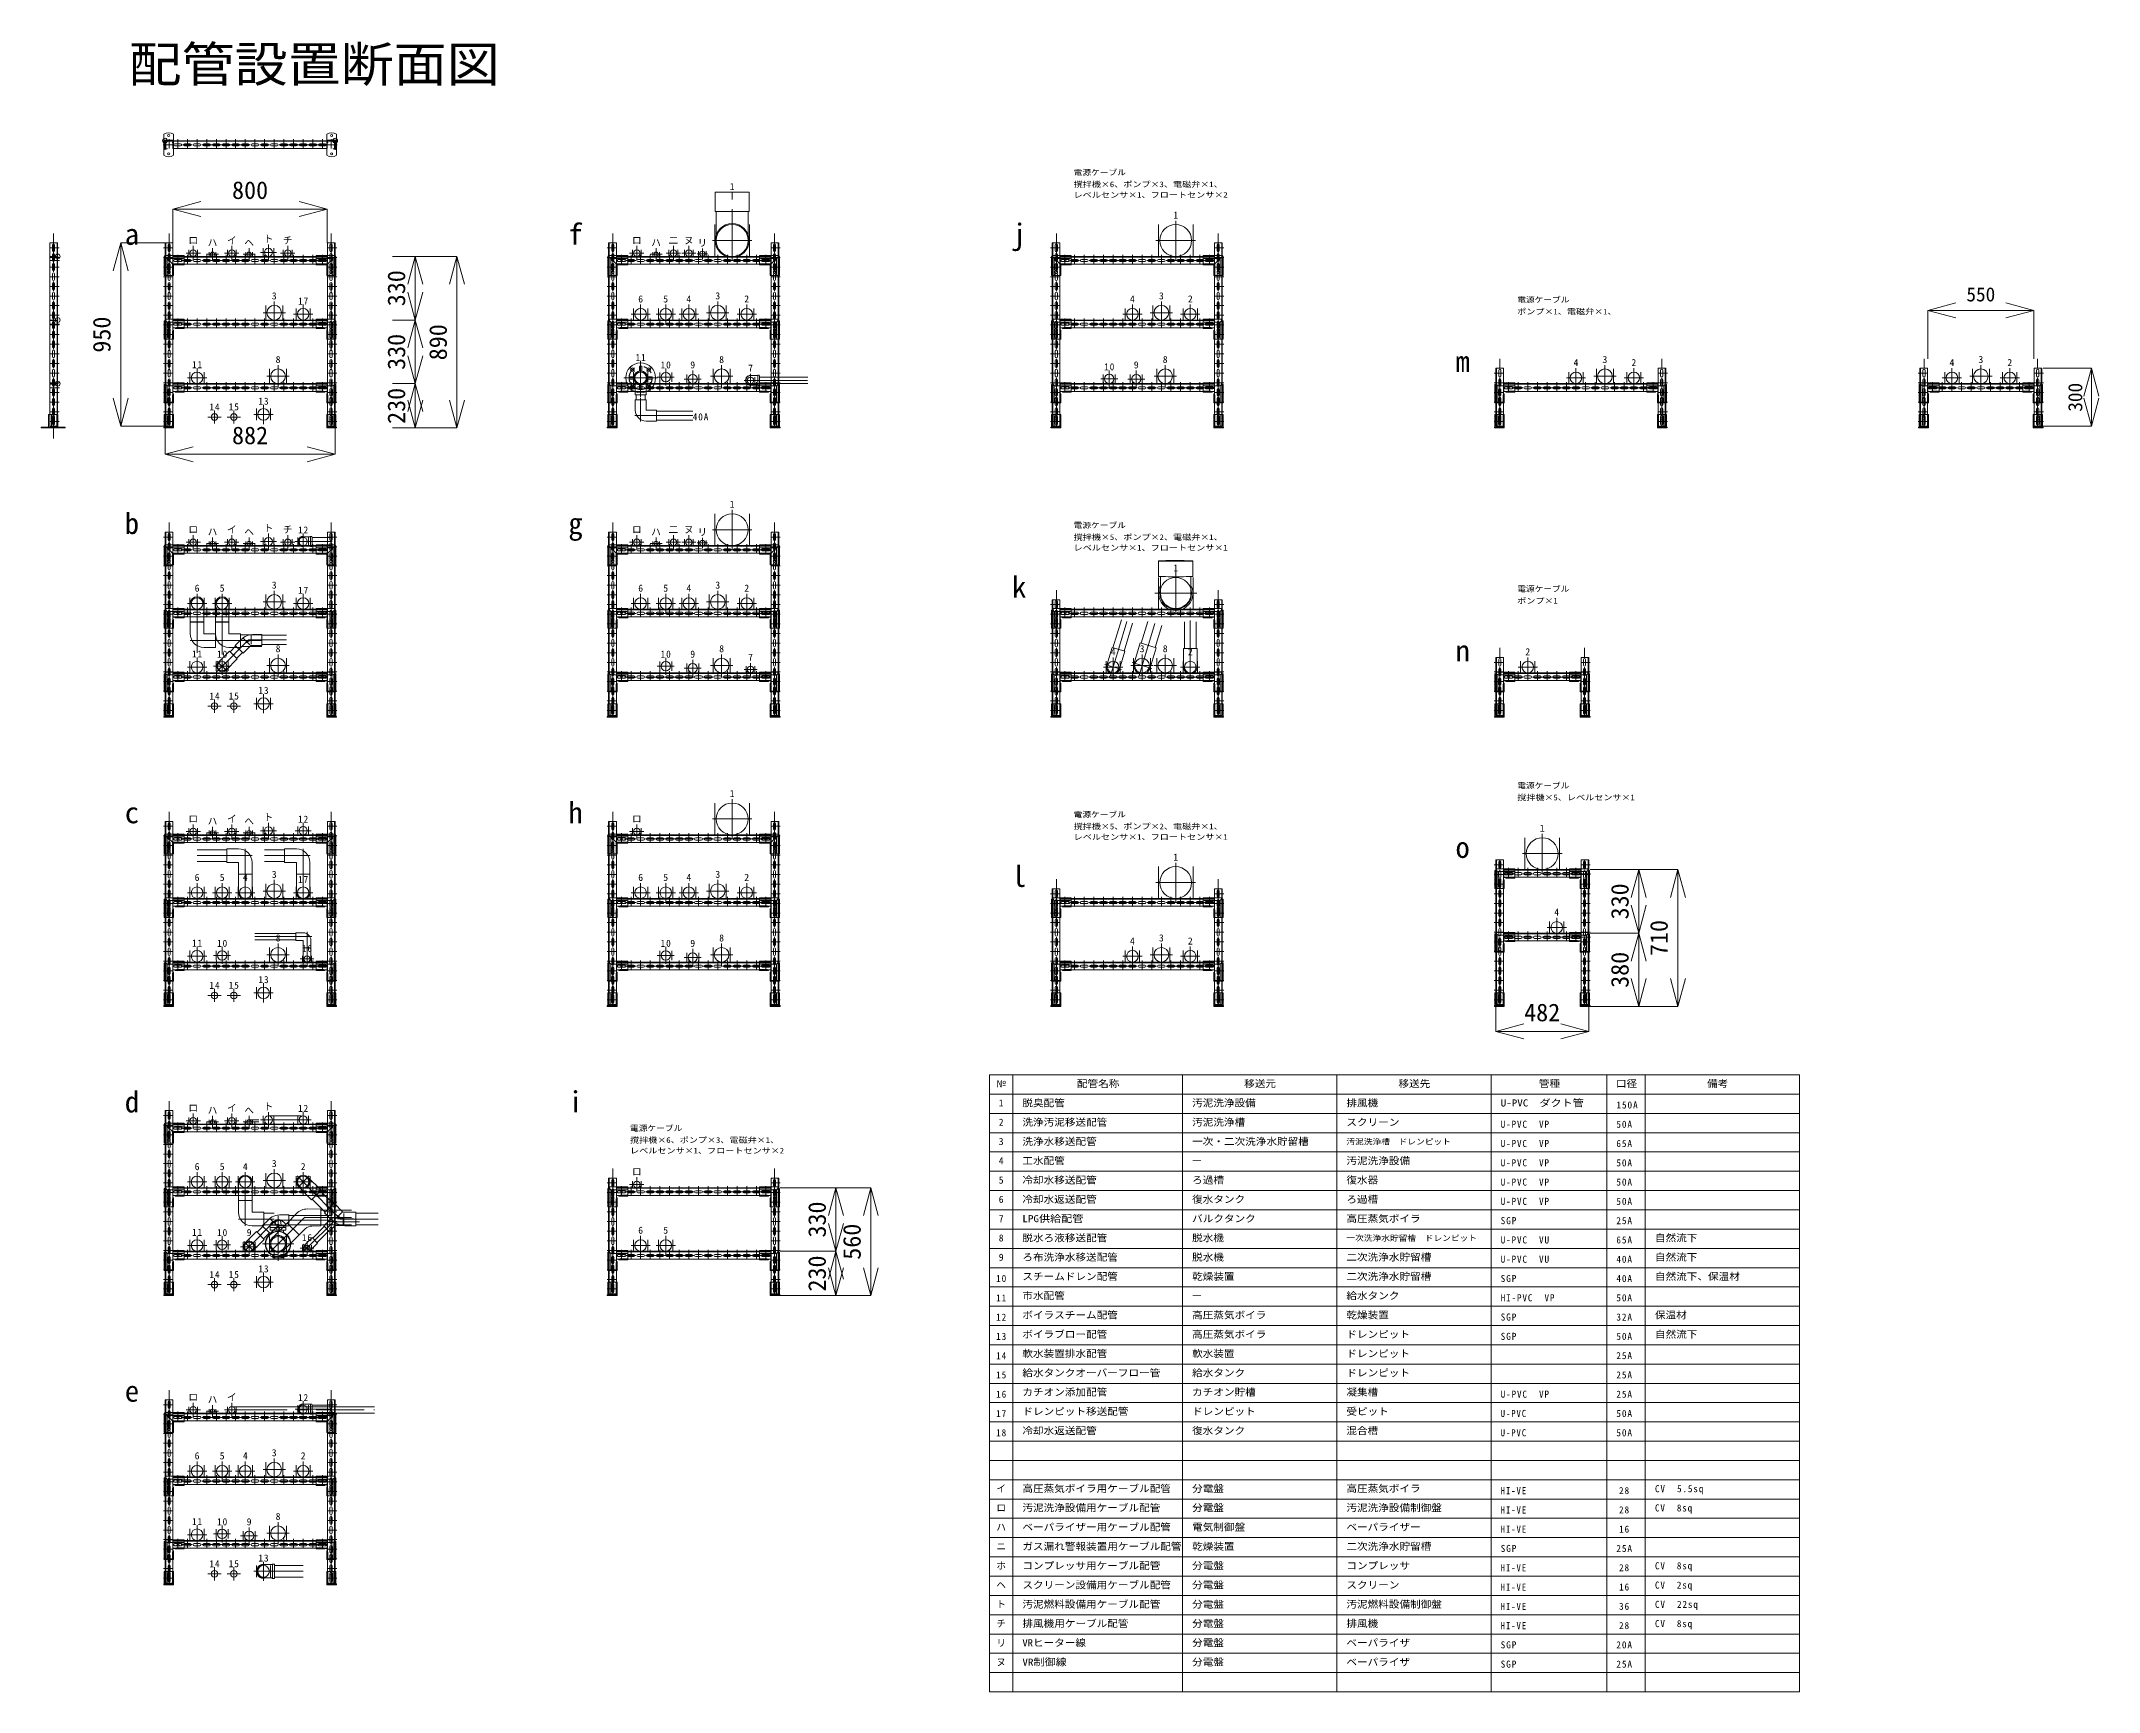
# Model space of a CAD drawing. Units: millimetres at full size, sheet at 1:50. Extents: x -29943 to 12787, y -4404 to 10657.
# Drawn here: x -4671 to 5999, y -4404 to 4157 of the extents above; entities that cross this region are included whole.
import ezdxf
from ezdxf.enums import TextEntityAlignment as Align

# ---------------------------------------------------------------- set-up
doc = ezdxf.new("R2010")
doc.units = ezdxf.units.MM
doc.header["$LTSCALE"] = 50
doc.header["$PDMODE"] = 32
doc.header["$PDSIZE"] = 25
doc.linetypes.add('CHAIN1', pattern=[8, 5, -1, 1, -1])
for name, color, linetype, lineweight in [('0-0_マルチ横', 3, 'Continuous', 9), ('0-1_接続金具', 7, 'Continuous', 18), ('0-3_マルチ縦', 3, 'Continuous', 9), ('0-6_バルブ', 7, 'Continuous', 18), ('0-C_マルチ寸法', 4, 'Continuous', 9), ('0-D_PS寸法', 4, 'Continuous', 9), ('0-F_文字', 7, 'Continuous', 9), ('1-0_1\u3000脱臭配管', 4, 'Continuous', 9), ('1-1_2\u3000洗浄汚泥移送配管', 7, 'Continuous', 9), ('1-2_3\u3000洗浄水移送配管', 7, 'Continuous', 9), ('1-3_4\u3000工水配管', 7, 'Continuous', 9), ('1-4_5\u3000冷却水移送配管', 7, 'Continuous', 9), ('1-5_6\u3000冷却水返送配管', 7, 'Continuous', 9), ('1-6_7\u3000LPG供給配管', 3, 'Continuous', 9), ('1-7_8\u3000脱水ろ液移送配管', 7, 'Continuous', 9), ('1-8_9\u3000ろ布洗浄水移送配管', 7, 'Continuous', 9), ('1-9_10\u3000スチームドレン配管', 7, 'Continuous', 9), ('1-A_11\u3000市水配管', 7, 'Continuous', 9), ('1-B_12\u3000ボイラースチーム配管', 3, 'Continuous', 9), ('1-C_13\u3000ボイラーブロー配管', 4, 'Continuous', 9), ('1-D_14\u3000カチオン添加配管', 7, 'Continuous', 9), ('1-E_15\u3000ドレンピット移送配管1', 7, 'Continuous', 9), ('2-0_17\u3000高圧蒸気ボイラー用', 4, 'Continuous', 9), ('2-1_18\u3000汚泥洗浄設備用', 4, 'Continuous', 9), ('2-2_19\u3000ベーパライザ―用', 4, 'Continuous', 9), ('2-3_20\u3000ガス漏れ警報装置用', 4, 'Continuous', 9), ('2-5_22\u3000スクリーン設備用', 4, 'Continuous', 9), ('2-6_23\u3000汚泥燃料設備用', 4, 'Continuous', 9), ('2-7_24\u3000排風機用', 4, 'Continuous', 9), ('2-8_25\u3000VRヒーター', 4, 'Continuous', 9), ('2-9_26\u3000VR制御線', 4, 'Continuous', 9)]:
    doc.layers.add(name, color=color, linetype=linetype, lineweight=lineweight)
doc.layers.add('0-8_PS№', color=7, linetype='Continuous')
doc.styles.add('ＭＳ ゴシック', font='')
doc.styles.get('ＭＳ ゴシック').set_extended_font_data('MS Gothic')

msp = doc.modelspace()

# ---------------------------------------------------------------- texts
at = {"layer": '0-8_PS№', "style": 'ＭＳ ゴシック'}
for s, p in [('f', (-1937.2, 3067.59)), ('j', (362.8, 3067.59)), ('a', (-4237.2, 3067.59)), ('m', (2662.8, 2407.59)), ('b', (-4237.2, 1567.59)), ('g', (-1937.2, 1567.59)), ('k', (362.8, 1237.59)), ('n', (2662.8, 907.59)), ('h', (-1937.2, 67.59)), ('c', (-4237.2, 67.59)), ('o', (2662.8, -112.41)), ('l', (362.8, -262.41)), ('d', (-4237.2, -1432.41)), ('i', (-1937.2, -1432.41)), ('e', (-4237.2, -2932.41))]:
    msp.add_text(s, height=110, dxfattribs=at).set_placement(p, align=Align.BOTTOM_LEFT)
at = {"layer": '0-C_マルチ寸法', "style": 'ＭＳ ゴシック'}
for s, height, p in [('800', 91.64, (-3680.82, 3310.85)), ('550', 73.31, (5312.24, 2784.96))]:
    msp.add_text(s, height=height, dxfattribs=at).set_placement(p, align=Align.BOTTOM_LEFT)
for s, height, p in [('950', 91.64, (-4283.24, 2541.21)), ('300', 73.31, (5935.24, 2234.96))]:
    msp.add_text(s, height=height, rotation=90, dxfattribs=at).set_placement(p, align=Align.BOTTOM_LEFT)
at = {"layer": '0-D_PS寸法', "style": 'ＭＳ ゴシック'}
for s, p in [('330', (-2755.53, 2781.71)), ('890', (-2539.31, 2501.71)), ('330', (-2755.53, 2451.71)), ('230', (-2755.53, 2171.71)), ('330', (3588.38, -398.29)), ('710', (3791.09, -588.29)), ('380', (3588.38, -753.29)), ('330', (-574.27, -2048.29)), ('560', (-393.53, -2163.29)), ('230', (-574.27, -2328.29))]:
    msp.add_text(s, height=91.64, rotation=90, dxfattribs=at).set_placement(p, align=Align.BOTTOM_LEFT)
for s, p in [('882', (-3680.82, 2038.94)), ('482', (3019.18, -954.02))]:
    msp.add_text(s, height=91.64, dxfattribs=at).set_placement(p, align=Align.BOTTOM_LEFT)
at = {"layer": '0-F_文字', "color": 3, "style": 'ＭＳ ゴシック', "width": 1.1}
msp.add_text('配管設置断面図', height=183.3, dxfattribs=at).set_placement((-4217.74, 3890.58), align=Align.BOTTOM_LEFT)
at = {"layer": '0-F_文字', "style": 'ＭＳ ゴシック'}
for s, p in [('1', (-1100.07, 3372.96)), ('1', (1199.93, 3225.46)), ('ロ', (-3907.07, 3094.46)), ('ハ', (-3807.07, 3082.46)), ('イ', (-3707.07, 3094.46)), ('ヘ', (-3617.07, 3082.46)), ('ト', (-3517.07, 3102.46)), ('チ', (-3417.07, 3094.46)), ('ロ', (-1607.07, 3094.46)), ('ハ', (-1507.07, 3082.46)), ('二', (-1417.07, 3094.46)), ('ヌ', (-1337.07, 3094.46)), ('リ', (-1267.07, 3081.26)), ('3', (-3474.57, 2806.46)), ('6', (-1574.57, 2790.46)), ('6', (-1574.57, 2790.46)), ('5', (-1444.57, 2790.46)), ('5', (-1444.57, 2790.46)), ('4', (-1324.57, 2790.46)), ('4', (-1324.57, 2790.46)), ('3', (-1174.57, 2806.46)), ('3', (-1174.57, 2806.46)), ('2', (-1024.57, 2790.46)), ('2', (-1024.57, 2790.46)), ('4', (975.43, 2790.46)), ('4', (975.43, 2790.46)), ('3', (1125.43, 2806.46)), ('3', (1125.43, 2806.46)), ('2', (1275.43, 2790.46)), ('2', (1275.43, 2790.46)), ('8', (-3454.57, 2476.46)), ('8', (-3454.57, 2476.46)), ('9', (-1304.57, 2448.46)), ('9', (-1304.57, 2448.46)), ('8', (-1154.57, 2476.46)), ('8', (-1154.57, 2476.46)), ('7', (-1004.57, 2431.46)), ('9', (995.43, 2448.46)), ('9', (995.43, 2448.46)), ('8', (1145.43, 2476.46)), ('8', (1145.43, 2476.46)), ('4', (3275.43, 2460.46)), ('4', (3275.43, 2460.46)), ('3', (3425.43, 2476.46)), ('3', (3425.43, 2476.46)), ('2', (3575.43, 2460.46)), ('2', (3575.43, 2460.46)), ('4', (5224.74, 2460.46)), ('4', (5224.74, 2460.46)), ('3', (5374.74, 2476.46)), ('3', (5374.74, 2476.46)), ('2', (5524.74, 2460.46)), ('2', (5524.74, 2460.46)), ('1', (-1100.07, 1725.46)), ('ロ', (-3907.07, 1594.46)), ('ハ', (-3807.07, 1582.46)), ('イ', (-3707.07, 1594.46)), ('ヘ', (-3617.07, 1582.46)), ('ト', (-3517.07, 1602.46)), ('チ', (-3417.07, 1594.46)), ('ロ', (-1607.07, 1594.46)), ('ハ', (-1507.07, 1582.46)), ('二', (-1417.07, 1594.46)), ('ヌ', (-1337.07, 1594.46)), ('リ', (-1267.07, 1581.26)), ('1', (1199.93, 1395.46)), ('6', (-3874.57, 1290.46)), ('5', (-3744.57, 1290.46)), ('3', (-3474.57, 1306.46)), ('6', (-1574.57, 1290.46)), ('6', (-1574.57, 1290.46)), ('5', (-1444.57, 1290.46)), ('5', (-1444.57, 1290.46)), ('4', (-1324.57, 1290.46)), ('4', (-1324.57, 1290.46)), ('3', (-1174.57, 1306.46)), ('3', (-1174.57, 1306.46)), ('2', (-1024.57, 1290.46)), ('2', (-1024.57, 1290.46)), ('8', (-3454.57, 976.46)), ('8', (-3454.57, 976.46)), ('9', (-1304.57, 948.46)), ('9', (-1304.57, 948.46)), ('8', (-1154.57, 976.46)), ('8', (-1154.57, 976.46)), ('7', (-1004.57, 931.46)), ('4', (875.43, 960.46)), ('4', (875.43, 960.46)), ('3', (1025.43, 976.46)), ('3', (1025.43, 976.46)), ('8', (1145.43, 976.46)), ('8', (1145.43, 976.46)), ('2', (1275.43, 960.46)), ('2', (1275.43, 960.46)), ('2', (3025.43, 960.46)), ('2', (3025.43, 960.46)), ('1', (-1100.07, 225.46)), ('ロ', (-3907.07, 94.46)), ('ハ', (-3807.07, 82.46)), ('イ', (-3707.07, 94.46)), ('へ', (-3617.07, 82.46)), ('ト', (-3517.07, 102.46)), ('ロ', (-1607.07, 94.46)), ('1', (3100.43, 45.46)), ('1', (1199.93, -104.54)), ('6', (-3874.57, -209.54)), ('5', (-3744.57, -209.54)), ('4', (-3624.57, -209.54)), ('3', (-3474.57, -193.54)), ('6', (-1574.57, -209.54)), ('6', (-1574.57, -209.54)), ('5', (-1444.57, -209.54)), ('5', (-1444.57, -209.54)), ('4', (-1324.57, -209.54)), ('4', (-1324.57, -209.54)), ('3', (-1174.57, -193.54)), ('3', (-1174.57, -193.54)), ('2', (-1024.57, -209.54)), ('2', (-1024.57, -209.54)), ('4', (3175.43, -389.54)), ('4', (3175.43, -389.54)), ('8', (-3454.57, -523.54)), ('8', (-3454.57, -523.54)), ('9', (-1304.57, -551.54)), ('9', (-1304.57, -551.54)), ('8', (-1154.57, -523.54)), ('8', (-1154.57, -523.54)), ('4', (975.43, -539.54)), ('4', (975.43, -539.54)), ('3', (1125.43, -523.54)), ('3', (1125.43, -523.54)), ('2', (1275.43, -539.54)), ('2', (1275.43, -539.54)), ('№', (282.39, -1279.46)), ('ロ', (-3907.07, -1405.54)), ('ハ', (-3807.07, -1417.54)), ('イ', (-3707.07, -1405.54)), ('へ', (-3617.07, -1417.54)), ('ト', (-3517.07, -1397.54)), ('1', (294.89, -1379.46)), ('2', (294.89, -1479.46)), ('3', (294.89, -1579.46)), ('6', (-3874.57, -1709.54)), ('5', (-3744.57, -1709.54)), ('4', (-3624.57, -1709.54)), ('3', (-3474.57, -1693.54)), ('2', (-3324.57, -1709.54)), ('ロ', (-1607.07, -1735.54)), ('4', (294.89, -1679.46)), ('―', (1297.39, -1679.46)), ('5', (294.89, -1779.46)), ('6', (294.89, -1879.46)), ('9', (-3604.57, -2051.54)), ('9', (-3604.57, -2051.54)), ('8', (-3454.57, -2023.54)), ('8', (-3454.57, -2023.54)), ('6', (-1574.57, -2039.54)), ('6', (-1574.57, -2039.54)), ('5', (-1444.57, -2039.54)), ('5', (-1444.57, -2039.54)), ('7', (294.89, -1979.46)), ('8', (294.89, -2079.46)), ('9', (294.89, -2179.46)), ('―', (1297.39, -2379.46)), ('ロ', (-3907.07, -2905.54)), ('ハ', (-3807.07, -2917.54)), ('イ', (-3707.07, -2905.54)), ('6', (-3874.57, -3209.54)), ('5', (-3744.57, -3209.54)), ('4', (-3624.57, -3209.54)), ('3', (-3474.57, -3193.54)), ('2', (-3324.57, -3209.54)), ('イ', (282.39, -3379.46)), ('9', (-3604.57, -3551.54)), ('9', (-3604.57, -3551.54)), ('8', (-3454.57, -3523.54)), ('8', (-3454.57, -3523.54)), ('ロ', (282.39, -3479.46)), ('ハ', (282.39, -3579.46)), ('ホ', (282.39, -3779.46)), ('ニ', (282.39, -3679.46)), ('ヘ', (282.39, -3879.46)), ('ト', (282.39, -3979.46)), ('チ', (282.39, -4079.46)), ('リ', (282.39, -4179.46)), ('ヌ', (282.39, -4279.46))]:
    msp.add_text(s, height=36.66, dxfattribs=at).set_placement(p, align=Align.BOTTOM_LEFT)
for s, height, width, p in [('撹拌機×6、ポンプ×3、電磁弁×1、', 29.33, 1.15, (683.01, 3390.72)), ('電源ケーブル', 29.33, 1.1, (683.01, 3452.47)), ('レベルセンサ×1、フロートセンサ×2', 29.33, 1.15, (683.01, 3335.83)), ('電源ケーブル', 29.33, 1.1, (2983.01, 2792.47)), ('ポンプ×1、電磁弁×1、', 29.33, 1.15, (2983.01, 2730.72)), ('撹拌機×5、ポンプ×2、電磁弁×1、', 29.33, 1.15, (683.01, 1560.72)), ('電源ケーブル', 29.33, 1.1, (683.01, 1622.47)), ('レベルセンサ×1、フロートセンサ×1', 29.33, 1.15, (683.01, 1505.83)), ('電源ケーブル', 29.33, 1.1, (2983.01, 1292.47)), ('ポンプ×1', 29.33, 1.15, (2983.01, 1230.72)), ('撹拌機×5、レベルセンサ×1', 29.33, 1.15, (2983.01, 210.72)), ('電源ケーブル', 29.33, 1.1, (2983.01, 272.47)), ('電源ケーブル', 29.33, 1.1, (683.01, 122.47)), ('撹拌機×5、ポンプ×2、電磁弁×1、', 29.33, 1.15, (683.01, 60.72)), ('レベルセンサ×1、フロートセンサ×1', 29.33, 1.15, (683.01, 5.83)), ('配管名称', 36.66, 1.1, (699.89, -1279.46)), ('移送元', 36.66, 1.1, (1567.39, -1279.46)), ('移送先', 36.66, 1.1, (2367.39, -1279.46)), ('管種', 36.66, 1.1, (3094.89, -1279.46)), ('口径', 36.66, 1.1, (3494.89, -1279.46)), ('備考', 36.66, 1.1, (3967.39, -1279.46)), ('脱臭配管', 36.66, 1.1, (417.39, -1379.46)), ('汚泥洗浄設備', 36.66, 1.1, (1297.39, -1379.46)), ('排風機', 36.66, 1.1, (2097.39, -1379.46)), ('U-PVC\u3000ダクト管', 36.66, 1.15, (2897.39, -1379.46)), ('電源ケーブル', 29.33, 1.1, (-1616.99, -1504.42)), ('洗浄汚泥移送配管', 36.66, 1.1, (417.39, -1479.46)), ('汚泥洗浄槽', 36.66, 1.1, (1297.39, -1479.46)), ('スクリーン', 36.66, 1.1, (2097.39, -1479.46)), ('撹拌機×6、ポンプ×3、電磁弁×1、', 29.33, 1.15, (-1616.99, -1566.17)), ('レベルセンサ×1、フロートセンサ×2', 29.33, 1.15, (-1616.99, -1621.06)), ('洗浄水移送配管', 36.66, 1.1, (417.39, -1579.46)), ('一次・二次洗浄水貯留槽', 36.66, 1.1, (1297.39, -1579.46)), ('汚泥洗浄槽\u3000ドレンピット', 29.33, 1.1, (2097.39, -1574.46)), ('工水配管', 36.66, 1.1, (417.39, -1679.46)), ('汚泥洗浄設備', 36.66, 1.1, (2097.39, -1679.46)), ('冷却水移送配管', 36.66, 1.1, (417.39, -1779.46)), ('ろ過槽', 36.66, 1.1, (1297.39, -1779.46)), ('復水器', 36.66, 1.1, (2097.39, -1779.46)), ('冷却水返送配管', 36.66, 1.1, (417.39, -1879.46)), ('復水タンク', 36.66, 1.1, (1297.39, -1879.46)), ('ろ過槽', 36.66, 1.1, (2097.39, -1879.46)), ('脱水ろ液移送配管', 36.66, 1.1, (417.39, -2079.46)), ('LPG供給配管', 36.66, 1.15, (417.39, -1979.46)), ('脱水機', 36.66, 1.1, (1297.39, -2079.46)), ('バルクタンク', 36.66, 1.1, (1297.39, -1979.46)), ('高圧蒸気ボイラ', 36.66, 1.1, (2097.39, -1979.46)), ('自然流下', 36.66, 1.1, (3697.39, -2079.46)), ('ろ布洗浄水移送配管', 36.66, 1.1, (417.39, -2179.46)), ('脱水機', 36.66, 1.1, (1297.39, -2179.46)), ('一次洗浄水貯留槽\u3000ドレンピット', 29.33, 1.1, (2097.39, -2074.46)), ('二次洗浄水貯留槽', 36.66, 1.1, (2097.39, -2179.46)), ('自然流下', 36.66, 1.1, (3697.39, -2179.46)), ('スチームドレン配管', 36.66, 1.1, (417.39, -2279.46)), ('乾燥装置', 36.66, 1.1, (1297.39, -2279.46)), ('二次洗浄水貯留槽', 36.66, 1.1, (2097.39, -2279.46)), ('自然流下、保温材', 36.66, 1.1, (3697.39, -2279.46)), ('市水配管', 36.66, 1.1, (417.39, -2379.46)), ('給水タンク', 36.66, 1.1, (2097.39, -2379.46)), ('ボイラスチーム配管', 36.66, 1.1, (417.39, -2479.46)), ('高圧蒸気ボイラ', 36.66, 1.1, (1297.39, -2479.46)), ('乾燥装置', 36.66, 1.1, (2097.39, -2479.46)), ('保温材', 36.66, 1.1, (3697.39, -2479.46)), ('ボイラブロー配管', 36.66, 1.1, (417.39, -2579.46)), ('高圧蒸気ボイラ', 36.66, 1.1, (1297.39, -2579.46)), ('ドレンピット', 36.66, 1.1, (2097.39, -2579.46)), ('自然流下', 36.66, 1.1, (3697.39, -2579.46)), ('軟水装置排水配管', 36.66, 1.1, (417.39, -2679.46)), ('軟水装置', 36.66, 1.1, (1297.39, -2679.46)), ('ドレンピット', 36.66, 1.1, (2097.39, -2679.46)), ('給水タンクオーバーフロー管', 36.66, 1.1, (417.39, -2779.46)), ('給水タンク', 36.66, 1.1, (1297.39, -2779.46)), ('ドレンピット', 36.66, 1.1, (2097.39, -2779.46)), ('カチオン添加配管', 36.66, 1.1, (417.39, -2879.46)), ('カチオン貯槽', 36.66, 1.1, (1297.39, -2879.46)), ('凝集槽', 36.66, 1.1, (2097.39, -2879.46)), ('ドレンピット移送配管', 36.66, 1.1, (417.39, -2979.46)), ('ドレンピット', 36.66, 1.1, (1297.39, -2979.46)), ('受ピット', 36.66, 1.1, (2097.39, -2979.46)), ('冷却水返送配管', 36.66, 1.1, (417.39, -3079.46)), ('復水タンク', 36.66, 1.1, (1297.39, -3079.46)), ('混合槽', 36.66, 1.1, (2097.39, -3079.46)), ('高圧蒸気ボイラ用ケーブル配管', 36.66, 1.1, (417.39, -3379.46)), ('分電盤', 36.66, 1.1, (1297.39, -3379.46)), ('高圧蒸気ボイラ', 36.66, 1.1, (2097.39, -3379.46)), ('汚泥洗浄設備用ケーブル配管', 36.66, 1.1, (417.39, -3479.46)), ('分電盤', 36.66, 1.1, (1297.39, -3479.46)), ('汚泥洗浄設備制御盤', 36.66, 1.1, (2097.39, -3479.46)), ('ベーパライザー用ケーブル配管', 36.66, 1.1, (417.39, -3579.46)), ('ガス漏れ警報装置用ケーブル配管', 36.66, 1.1, (417.39, -3679.46)), ('乾燥装置', 36.66, 1.1, (1297.39, -3679.46)), ('電気制御盤', 36.66, 1.1, (1297.39, -3579.46)), ('ベーパライザー', 36.66, 1.1, (2097.39, -3579.46)), ('二次洗浄水貯留槽', 36.66, 1.1, (2097.39, -3679.46)), ('コンプレッサ用ケーブル配管', 36.66, 1.1, (417.39, -3779.46)), ('分電盤', 36.66, 1.1, (1297.39, -3779.46)), ('コンプレッサ', 36.66, 1.1, (2097.39, -3779.46)), ('スクリーン設備用ケーブル配管', 36.66, 1.1, (417.39, -3879.46)), ('分電盤', 36.66, 1.1, (1297.39, -3879.46)), ('スクリーン', 36.66, 1.1, (2097.39, -3879.46)), ('汚泥燃料設備用ケーブル配管', 36.66, 1.1, (417.39, -3979.46)), ('分電盤', 36.66, 1.1, (1297.39, -3979.46)), ('汚泥燃料設備制御盤', 36.66, 1.1, (2097.39, -3979.46)), ('排風機用ケーブル配管', 36.66, 1.1, (417.39, -4079.46)), ('分電盤', 36.66, 1.1, (1297.39, -4079.46)), ('排風機', 36.66, 1.1, (2097.39, -4079.46)), ('VRヒーター線', 36.66, 1.1, (417.39, -4179.46)), ('分電盤', 36.66, 1.1, (1297.39, -4179.46)), ('ベーパライザ', 36.66, 1.1, (2097.39, -4179.46)), ('VR制御線', 36.66, 1.15, (417.39, -4279.46)), ('分電盤', 36.66, 1.1, (1297.39, -4279.46)), ('ベーパライザ', 36.66, 1.1, (2097.39, -4279.46))]:
    msp.add_text(s, height=height, dxfattribs=dict(at, width=width)).set_placement(p, align=Align.BOTTOM_LEFT)
at = {"layer": '0-F_文字', "char_height": 36.66, "attachment_point": 7, "style": 'ＭＳ ゴシック'}
for s, insert in [('\\T1.21;\\W0.95;17', (-3338.32, 2790.46)), ('\\T1.21;\\W0.95;11', (-3888.32, 2460.46)), ('\\T1.21;\\W0.95;11', (-1588.32, 2497.96)), ('\\T1.21;\\W0.95;10', (-1458.32, 2458.76)), ('\\T1.21;\\W0.95;10', (-1458.32, 2458.76)), ('\\T1.21;\\W0.95;10', (841.68, 2448.76)), ('\\T1.21;\\W0.95;10', (841.68, 2448.76)), ('\\T1.21;\\W0.95;14', (-3797.86, 2241.46)), ('\\T1.21;\\W0.95;15', (-3697.86, 2241.46)), ('\\T1.21;\\W0.95;13', (-3543.86, 2270.71)), ('\\T1.21;\\W0.95;40A', (-1292.07, 2189.46)), ('\\T1.21;\\W0.95;12', (-3338.32, 1603.46)), ('\\T1.21;\\W0.95;17', (-3338.32, 1290.46)), ('\\T1.21;\\W0.95;11', (-3888.32, 960.46)), ('\\T1.21;\\W0.95;10', (-3758.32, 958.76)), ('\\T1.21;\\W0.95;10', (-3758.32, 958.76)), ('\\T1.21;\\W0.95;10', (-1458.32, 958.76)), ('\\T1.21;\\W0.95;10', (-1458.32, 958.76)), ('\\T1.21;\\W0.95;14', (-3797.86, 741.46)), ('\\T1.21;\\W0.95;15', (-3697.86, 741.46)), ('\\T1.21;\\W0.95;13', (-3543.86, 770.71)), ('\\T1.21;\\W0.95;12', (-3338.32, 103.46)), ('\\T1.21;\\W0.95;17', (-3338.32, -209.54)), ('\\T1.21;\\W0.95;11', (-3888.32, -539.54)), ('\\T1.21;\\W0.95;10', (-3758.32, -541.24)), ('\\T1.21;\\W0.95;10', (-3758.32, -541.24)), ('\\T1.21;\\W0.95;16', (-3318.32, -567.54)), ('\\T1.21;\\W0.95;10', (-1458.32, -541.24)), ('\\T1.21;\\W0.95;10', (-1458.32, -541.24)), ('\\T1.21;\\W0.95;14', (-3797.86, -758.54)), ('\\T1.21;\\W0.95;15', (-3697.86, -758.54)), ('\\T1.21;\\W0.95;13', (-3543.86, -729.29)), ('\\T1.21;\\W0.95;12', (-3338.32, -1396.54)), ('\\T1.22;\\W0.95;150A', (3497.39, -1379.46)), ('\\T1.19;\\W0.95;U-PVC\u3000VP', (2897.39, -1479.46)), ('\\T1.21;\\W0.95;50A', (3497.39, -1479.46)), ('\\T1.19;\\W0.95;U-PVC\u3000VP', (2897.39, -1579.46)), ('\\T1.21;\\W0.95;65A', (3497.39, -1579.46)), ('\\T1.19;\\W0.95;U-PVC\u3000VP', (2897.39, -1679.46)), ('\\T1.21;\\W0.95;50A', (3497.39, -1679.46)), ('\\T1.19;\\W0.95;U-PVC\u3000VP', (2897.39, -1779.46)), ('\\T1.21;\\W0.95;50A', (3497.39, -1779.46)), ('\\T1.19;\\W0.95;U-PVC\u3000VP', (2897.39, -1879.46)), ('\\T1.21;\\W0.95;50A', (3497.39, -1879.46)), ('\\T1.21;\\W0.95;11', (-3888.32, -2039.54)), ('\\T1.21;\\W0.95;10', (-3758.32, -2041.24)), ('\\T1.21;\\W0.95;10', (-3758.32, -2041.24)), ('\\T1.21;\\W0.95;SGP', (2897.39, -1979.46)), ('\\T1.21;\\W0.95;25A', (3497.39, -1979.46)), ('\\T1.21;\\W0.95;16', (-3318.32, -2067.54)), ('\\T1.19;\\W0.95;U-PVC\u3000VU', (2897.39, -2079.46)), ('\\T1.21;\\W0.95;65A', (3497.39, -2079.46)), ('\\T1.21;\\W0.95;14', (-3797.86, -2258.54)), ('\\T1.21;\\W0.95;15', (-3697.86, -2258.54)), ('\\T1.21;\\W0.95;13', (-3543.86, -2229.29)), ('\\T1.19;\\W0.95;U-PVC\u3000VU', (2897.39, -2179.46)), ('\\T1.21;\\W0.95;40A', (3497.39, -2179.46)), ('\\T1.21;\\W0.95;10', (281.14, -2279.46)), ('\\T1.21;\\W0.95;11', (281.14, -2379.46)), ('\\T1.21;\\W0.95;SGP', (2897.39, -2279.46)), ('\\T1.19;\\W0.95;HI-PVC\u3000VP', (2897.39, -2379.46)), ('\\T1.21;\\W0.95;40A', (3497.39, -2279.46)), ('\\T1.21;\\W0.95;50A', (3497.39, -2379.46)), ('\\T1.21;\\W0.95;12', (281.14, -2479.46)), ('\\T1.21;\\W0.95;SGP', (2897.39, -2479.46)), ('\\T1.21;\\W0.95;32A', (3497.39, -2479.46)), ('\\T1.21;\\W0.95;13', (281.14, -2579.46)), ('\\T1.21;\\W0.95;SGP', (2897.39, -2579.46)), ('\\T1.21;\\W0.95;50A', (3497.39, -2579.46)), ('\\T1.21;\\W0.95;14', (281.14, -2679.46)), ('\\T1.21;\\W0.95;25A', (3497.39, -2679.46)), ('\\T1.21;\\W0.95;15', (281.14, -2779.46)), ('\\T1.21;\\W0.95;25A', (3497.39, -2779.46)), ('\\T1.21;\\W0.95;12', (-3338.32, -2896.54)), ('\\T1.21;\\W0.95;16', (281.14, -2879.46)), ('\\T1.19;\\W0.95;U-PVC\u3000VP', (2897.39, -2879.46)), ('\\T1.21;\\W0.95;25A', (3497.39, -2879.46)), ('\\T1.21;\\W0.95;17', (281.14, -2979.46)), ('\\T1.22;\\W0.9;U-PVC', (2897.39, -2979.46)), ('\\T1.21;\\W0.95;50A', (3497.39, -2979.46)), ('\\T1.21;\\W0.95;18', (281.14, -3079.46)), ('\\T1.22;\\W0.9;U-PVC', (2897.39, -3079.46)), ('\\T1.21;\\W0.95;50A', (3497.39, -3079.46)), ('\\T1.22;\\W0.9;HI-VE', (2897.39, -3379.46)), ('\\T1.21;\\W0.95;28', (3511.14, -3379.46)), ('\\T1.19;\\W0.95;CV\u30005.5sq', (3697.39, -3379.46)), ('\\T1.21;\\W0.95;11', (-3888.32, -3539.54)), ('\\T1.21;\\W0.95;10', (-3758.32, -3541.24)), ('\\T1.21;\\W0.95;10', (-3758.32, -3541.24)), ('\\T1.22;\\W0.9;HI-VE', (2897.39, -3479.46)), ('\\T1.21;\\W0.95;28', (3511.14, -3479.46)), ('\\T1.18;\\W0.95;CV\u30008sq', (3697.39, -3479.46)), ('\\T1.22;\\W0.9;HI-VE', (2897.39, -3579.46)), ('\\T1.21;\\W0.95;16', (3511.14, -3579.46)), ('\\T1.21;\\W0.95;14', (-3797.86, -3758.54)), ('\\T1.21;\\W0.95;15', (-3697.86, -3758.54)), ('\\T1.21;\\W0.95;13', (-3543.86, -3729.29)), ('\\T1.21;\\W0.95;SGP', (2897.39, -3679.46)), ('\\T1.21;\\W0.95;25A', (3497.39, -3679.46)), ('\\T1.18;\\W0.95;CV\u30008sq', (3697.39, -3779.46)), ('\\T1.22;\\W0.9;HI-VE', (2897.39, -3779.46)), ('\\T1.21;\\W0.95;28', (3511.14, -3779.46)), ('\\T1.18;\\W0.95;CV\u30002sq', (3697.39, -3879.46)), ('\\T1.22;\\W0.9;HI-VE', (2897.39, -3879.46)), ('\\T1.22;\\W0.9;HI-VE', (2897.39, -3979.46)), ('\\T1.21;\\W0.95;36', (3511.14, -3979.46)), ('\\T1.21;\\W0.95;16', (3511.14, -3879.46)), ('\\T1.19;\\W0.95;CV\u300022sq', (3697.39, -3979.46)), ('\\T1.22;\\W0.9;HI-VE', (2897.39, -4079.46)), ('\\T1.21;\\W0.95;28', (3511.14, -4079.46)), ('\\T1.18;\\W0.95;CV\u30008sq', (3697.39, -4079.46)), ('\\T1.21;\\W0.95;SGP', (2897.39, -4179.46)), ('\\T1.21;\\W0.95;20A', (3497.39, -4179.46)), ('\\T1.21;\\W0.95;SGP', (2897.39, -4279.46)), ('\\T1.21;\\W0.95;25A', (3497.39, -4279.46))]:
    msp.add_mtext(s, dxfattribs=dict(at, insert=insert))

# ---------------------------------------------------------------- linework, layer by layer
at = {"layer": '0-0_マルチ横'}
for p, q in [((-3987.07, 3640.46), (-3987.07, 3600.46)), ((-3987.07, 3640.46), (-3187.07, 3640.46)), ((-3187.07, 3637.26), (-3987.07, 3637.26)), ((-3982.07, 3637.26), (-3982.07, 3640.46)), ((-3942.07, 3637.26), (-3942.07, 3640.46)), ((-3932.07, 3637.26), (-3932.07, 3640.46)), ((-3892.07, 3637.26), (-3892.07, 3640.46)), ((-3882.07, 3637.26), (-3882.07, 3640.46)), ((-3842.07, 3637.26), (-3842.07, 3640.46)), ((-3832.07, 3637.26), (-3832.07, 3640.46)), ((-3792.07, 3637.26), (-3792.07, 3640.46)), ((-3782.07, 3637.26), (-3782.07, 3640.46)), ((-3742.07, 3637.26), (-3742.07, 3640.46)), ((-3732.07, 3637.26), (-3732.07, 3640.46)), ((-3692.07, 3637.26), (-3692.07, 3640.46)), ((-3682.07, 3637.26), (-3682.07, 3640.46)), ((-3642.07, 3637.26), (-3642.07, 3640.46)), ((-3632.07, 3637.26), (-3632.07, 3640.46)), ((-3592.07, 3637.26), (-3592.07, 3640.46)), ((-3582.07, 3637.26), (-3582.07, 3640.46)), ((-3542.07, 3637.26), (-3542.07, 3640.46)), ((-3532.07, 3637.26), (-3532.07, 3640.46)), ((-3492.07, 3637.26), (-3492.07, 3640.46)), ((-3482.07, 3637.26), (-3482.07, 3640.46)), ((-3442.07, 3637.26), (-3442.07, 3640.46)), ((-3432.07, 3637.26), (-3432.07, 3640.46)), ((-3392.07, 3637.26), (-3392.07, 3640.46)), ((-3382.07, 3637.26), (-3382.07, 3640.46)), ((-3342.07, 3637.26), (-3342.07, 3640.46)), ((-3332.07, 3637.26), (-3332.07, 3640.46)), ((-3292.07, 3637.26), (-3292.07, 3640.46)), ((-3282.07, 3637.26), (-3282.07, 3640.46)), ((-3242.07, 3637.26), (-3242.07, 3640.46)), ((-3232.07, 3637.26), (-3232.07, 3640.46)), ((-3192.07, 3637.26), (-3192.07, 3640.46)), ((-3187.07, 3640.46), (-3187.07, 3600.46)), ((-3987.07, 3600.46), (-3187.07, 3600.46)), ((-3947.57, 3624.46), (-3976.57, 3624.46)), ((-3947.57, 3613.46), (-3976.57, 3613.46)), ((-3897.57, 3624.46), (-3926.57, 3624.46)), ((-3897.57, 3613.46), (-3926.57, 3613.46)), ((-3847.57, 3624.46), (-3876.57, 3624.46)), ((-3847.57, 3613.46), (-3876.57, 3613.46)), ((-3797.57, 3624.46), (-3826.57, 3624.46)), ((-3797.57, 3613.46), (-3826.57, 3613.46)), ((-3747.57, 3624.46), (-3776.57, 3624.46)), ((-3747.57, 3613.46), (-3776.57, 3613.46)), ((-3697.57, 3624.46), (-3726.57, 3624.46)), ((-3697.57, 3613.46), (-3726.57, 3613.46)), ((-3647.57, 3624.46), (-3676.57, 3624.46)), ((-3647.57, 3613.46), (-3676.57, 3613.46)), ((-3597.57, 3624.46), (-3626.57, 3624.46)), ((-3597.57, 3613.46), (-3626.57, 3613.46)), ((-3547.57, 3624.46), (-3576.57, 3624.46)), ((-3547.57, 3613.46), (-3576.57, 3613.46)), ((-3497.57, 3624.46), (-3526.57, 3624.46)), ((-3497.57, 3613.46), (-3526.57, 3613.46)), ((-3447.57, 3624.46), (-3476.57, 3624.46)), ((-3447.57, 3613.46), (-3476.57, 3613.46)), ((-3397.57, 3624.46), (-3426.57, 3624.46)), ((-3397.57, 3613.46), (-3426.57, 3613.46)), ((-3347.57, 3624.46), (-3376.57, 3624.46)), ((-3347.57, 3613.46), (-3376.57, 3613.46)), ((-3297.57, 3624.46), (-3326.57, 3624.46)), ((-3297.57, 3613.46), (-3326.57, 3613.46)), ((-3247.57, 3624.46), (-3276.57, 3624.46)), ((-3247.57, 3613.46), (-3276.57, 3613.46)), ((-3197.57, 3624.46), (-3226.57, 3624.46)), ((-3197.57, 3613.46), (-3226.57, 3613.46)), ((-4625.05, 3037.26), (-4625.05, 3040.46)), ((-4592.72, 3040.46), (-4625.05, 3040.46)), ((-4592.76, 3037.26), (-4625.05, 3037.26)), ((-4612.07, 3040.46), (-4612.07, 3037.26)), ((-4601.07, 3040.46), (-4601.07, 3037.26)), ((-4588.25, 3032.71), (-4588.25, 3000.46)), ((-4588.25, 3024.46), (-4585.05, 3024.46)), ((-4588.25, 3013.46), (-4585.05, 3013.46)), ((-4588.23, 3000.46), (-4585.05, 3000.46)), ((-4585.05, 3032.74), (-4585.05, 3000.46)), ((-3987.07, 3040.46), (-3987.07, 3000.46)), ((-3987.07, 3040.46), (-3187.07, 3040.46)), ((-3187.07, 3037.26), (-3987.07, 3037.26)), ((-3987.07, 3000.46), (-3187.07, 3000.46)), ((-3982.07, 3037.26), (-3982.07, 3040.46)), ((-3947.57, 3024.46), (-3976.57, 3024.46)), ((-3947.57, 3013.46), (-3976.57, 3013.46)), ((-3942.07, 3037.26), (-3942.07, 3040.46)), ((-3932.07, 3037.26), (-3932.07, 3040.46)), ((-3897.57, 3024.46), (-3926.57, 3024.46)), ((-3897.57, 3013.46), (-3926.57, 3013.46)), ((-3892.07, 3037.26), (-3892.07, 3040.46)), ((-3882.07, 3037.26), (-3882.07, 3040.46)), ((-3847.57, 3024.46), (-3876.57, 3024.46)), ((-3847.57, 3013.46), (-3876.57, 3013.46)), ((-3842.07, 3037.26), (-3842.07, 3040.46)), ((-3832.07, 3037.26), (-3832.07, 3040.46)), ((-3797.57, 3024.46), (-3826.57, 3024.46)), ((-3797.57, 3013.46), (-3826.57, 3013.46)), ((-3792.07, 3037.26), (-3792.07, 3040.46)), ((-3782.07, 3037.26), (-3782.07, 3040.46)), ((-3747.57, 3024.46), (-3776.57, 3024.46)), ((-3747.57, 3013.46), (-3776.57, 3013.46)), ((-3742.07, 3037.26), (-3742.07, 3040.46)), ((-3732.07, 3037.26), (-3732.07, 3040.46)), ((-3697.57, 3024.46), (-3726.57, 3024.46)), ((-3697.57, 3013.46), (-3726.57, 3013.46)), ((-3692.07, 3037.26), (-3692.07, 3040.46)), ((-3682.07, 3037.26), (-3682.07, 3040.46)), ((-3647.57, 3024.46), (-3676.57, 3024.46)), ((-3647.57, 3013.46), (-3676.57, 3013.46)), ((-3642.07, 3037.26), (-3642.07, 3040.46)), ((-3632.07, 3037.26), (-3632.07, 3040.46)), ((-3597.57, 3024.46), (-3626.57, 3024.46)), ((-3597.57, 3013.46), (-3626.57, 3013.46)), ((-3592.07, 3037.26), (-3592.07, 3040.46)), ((-3582.07, 3037.26), (-3582.07, 3040.46)), ((-3547.57, 3024.46), (-3576.57, 3024.46)), ((-3547.57, 3013.46), (-3576.57, 3013.46)), ((-3542.07, 3037.26), (-3542.07, 3040.46)), ((-3532.07, 3037.26), (-3532.07, 3040.46)), ((-3497.57, 3024.46), (-3526.57, 3024.46)), ((-3497.57, 3013.46), (-3526.57, 3013.46)), ((-3492.07, 3037.26), (-3492.07, 3040.46)), ((-3482.07, 3037.26), (-3482.07, 3040.46)), ((-3447.57, 3024.46), (-3476.57, 3024.46)), ((-3447.57, 3013.46), (-3476.57, 3013.46)), ((-3442.07, 3037.26), (-3442.07, 3040.46)), ((-3432.07, 3037.26), (-3432.07, 3040.46)), ((-3397.57, 3024.46), (-3426.57, 3024.46)), ((-3397.57, 3013.46), (-3426.57, 3013.46)), ((-3392.07, 3037.26), (-3392.07, 3040.46)), ((-3382.07, 3037.26), (-3382.07, 3040.46)), ((-3347.57, 3024.46), (-3376.57, 3024.46)), ((-3347.57, 3013.46), (-3376.57, 3013.46)), ((-3342.07, 3037.26), (-3342.07, 3040.46)), ((-3332.07, 3037.26), (-3332.07, 3040.46)), ((-3297.57, 3024.46), (-3326.57, 3024.46)), ((-3297.57, 3013.46), (-3326.57, 3013.46)), ((-3292.07, 3037.26), (-3292.07, 3040.46)), ((-3282.07, 3037.26), (-3282.07, 3040.46)), ((-3247.57, 3024.46), (-3276.57, 3024.46)), ((-3247.57, 3013.46), (-3276.57, 3013.46)), ((-3242.07, 3037.26), (-3242.07, 3040.46)), ((-3232.07, 3037.26), (-3232.07, 3040.46)), ((-3197.57, 3024.46), (-3226.57, 3024.46)), ((-3197.57, 3013.46), (-3226.57, 3013.46)), ((-3192.07, 3037.26), (-3192.07, 3040.46)), ((-3187.07, 3040.46), (-3187.07, 3000.46)), ((-1687.07, 3040.46), (-1687.07, 3000.46)), ((-1687.07, 3040.46), (-887.07, 3040.46)), ((-887.07, 3037.26), (-1687.07, 3037.26)), ((-1687.07, 3000.46), (-887.07, 3000.46)), ((-1682.07, 3037.26), (-1682.07, 3040.46)), ((-1647.57, 3024.46), (-1676.57, 3024.46)), ((-1647.57, 3013.46), (-1676.57, 3013.46)), ((-1642.07, 3037.26), (-1642.07, 3040.46)), ((-1632.07, 3037.26), (-1632.07, 3040.46)), ((-1597.57, 3024.46), (-1626.57, 3024.46)), ((-1597.57, 3013.46), (-1626.57, 3013.46)), ((-1592.07, 3037.26), (-1592.07, 3040.46)), ((-1582.07, 3037.26), (-1582.07, 3040.46)), ((-1547.57, 3024.46), (-1576.57, 3024.46)), ((-1547.57, 3013.46), (-1576.57, 3013.46)), ((-1542.07, 3037.26), (-1542.07, 3040.46)), ((-1532.07, 3037.26), (-1532.07, 3040.46)), ((-1497.57, 3024.46), (-1526.57, 3024.46)), ((-1497.57, 3013.46), (-1526.57, 3013.46)), ((-1492.07, 3037.26), (-1492.07, 3040.46)), ((-1482.07, 3037.26), (-1482.07, 3040.46)), ((-1447.57, 3024.46), (-1476.57, 3024.46)), ((-1447.57, 3013.46), (-1476.57, 3013.46)), ((-1442.07, 3037.26), (-1442.07, 3040.46)), ((-1432.07, 3037.26), (-1432.07, 3040.46)), ((-1397.57, 3024.46), (-1426.57, 3024.46)), ((-1397.57, 3013.46), (-1426.57, 3013.46)), ((-1392.07, 3037.26), (-1392.07, 3040.46)), ((-1382.07, 3037.26), (-1382.07, 3040.46)), ((-1347.57, 3024.46), (-1376.57, 3024.46)), ((-1347.57, 3013.46), (-1376.57, 3013.46)), ((-1342.07, 3037.26), (-1342.07, 3040.46)), ((-1332.07, 3037.26), (-1332.07, 3040.46)), ((-1297.57, 3024.46), (-1326.57, 3024.46)), ((-1297.57, 3013.46), (-1326.57, 3013.46)), ((-1292.07, 3037.26), (-1292.07, 3040.46)), ((-1282.07, 3037.26), (-1282.07, 3040.46)), ((-1247.57, 3024.46), (-1276.57, 3024.46)), ((-1247.57, 3013.46), (-1276.57, 3013.46)), ((-1242.07, 3037.26), (-1242.07, 3040.46)), ((-1232.07, 3037.26), (-1232.07, 3040.46)), ((-1197.57, 3024.46), (-1226.57, 3024.46)), ((-1197.57, 3013.46), (-1226.57, 3013.46)), ((-1192.07, 3037.26), (-1192.07, 3040.46)), ((-1182.07, 3037.26), (-1182.07, 3040.46)), ((-1147.57, 3024.46), (-1176.57, 3024.46)), ((-1147.57, 3013.46), (-1176.57, 3013.46)), ((-1142.07, 3037.26), (-1142.07, 3040.46)), ((-1132.07, 3037.26), (-1132.07, 3040.46)), ((-1097.57, 3024.46), (-1126.57, 3024.46)), ((-1097.57, 3013.46), (-1126.57, 3013.46)), ((-1092.07, 3037.26), (-1092.07, 3040.46)), ((-1082.07, 3037.26), (-1082.07, 3040.46)), ((-1047.57, 3024.46), (-1076.57, 3024.46)), ((-1047.57, 3013.46), (-1076.57, 3013.46)), ((-1042.07, 3037.26), (-1042.07, 3040.46)), ((-1032.07, 3037.26), (-1032.07, 3040.46)), ((-997.57, 3024.46), (-1026.57, 3024.46)), ((-997.57, 3013.46), (-1026.57, 3013.46)), ((-992.07, 3037.26), (-992.07, 3040.46)), ((-982.07, 3037.26), (-982.07, 3040.46)), ((-947.57, 3024.46), (-976.57, 3024.46)), ((-947.57, 3013.46), (-976.57, 3013.46)), ((-942.07, 3037.26), (-942.07, 3040.46)), ((-932.07, 3037.26), (-932.07, 3040.46)), ((-897.57, 3024.46), (-926.57, 3024.46)), ((-897.57, 3013.46), (-926.57, 3013.46)), ((-892.07, 3037.26), (-892.07, 3040.46)), ((-887.07, 3040.46), (-887.07, 3000.46)), ((612.93, 3040.46), (612.93, 3000.46)), ((612.93, 3040.46), (1412.93, 3040.46)), ((1412.93, 3037.26), (612.93, 3037.26)), ((612.93, 3000.46), (1412.93, 3000.46)), ((617.93, 3037.26), (617.93, 3040.46)), ((652.43, 3024.46), (623.43, 3024.46)), ((652.43, 3013.46), (623.43, 3013.46)), ((657.93, 3037.26), (657.93, 3040.46)), ((667.93, 3037.26), (667.93, 3040.46)), ((702.43, 3024.46), (673.43, 3024.46)), ((702.43, 3013.46), (673.43, 3013.46)), ((707.93, 3037.26), (707.93, 3040.46)), ((717.93, 3037.26), (717.93, 3040.46)), ((752.43, 3024.46), (723.43, 3024.46)), ((752.43, 3013.46), (723.43, 3013.46)), ((757.93, 3037.26), (757.93, 3040.46)), ((767.93, 3037.26), (767.93, 3040.46)), ((802.43, 3024.46), (773.43, 3024.46)), ((802.43, 3013.46), (773.43, 3013.46)), ((807.93, 3037.26), (807.93, 3040.46)), ((817.93, 3037.26), (817.93, 3040.46)), ((852.43, 3024.46), (823.43, 3024.46)), ((852.43, 3013.46), (823.43, 3013.46)), ((857.93, 3037.26), (857.93, 3040.46)), ((867.93, 3037.26), (867.93, 3040.46)), ((902.43, 3024.46), (873.43, 3024.46)), ((902.43, 3013.46), (873.43, 3013.46)), ((907.93, 3037.26), (907.93, 3040.46)), ((917.93, 3037.26), (917.93, 3040.46)), ((952.43, 3024.46), (923.43, 3024.46)), ((952.43, 3013.46), (923.43, 3013.46)), ((957.93, 3037.26), (957.93, 3040.46)), ((967.93, 3037.26), (967.93, 3040.46)), ((1002.43, 3024.46), (973.43, 3024.46)), ((1002.43, 3013.46), (973.43, 3013.46)), ((1007.93, 3037.26), (1007.93, 3040.46)), ((1017.93, 3037.26), (1017.93, 3040.46)), ((1052.43, 3024.46), (1023.43, 3024.46)), ((1052.43, 3013.46), (1023.43, 3013.46)), ((1057.93, 3037.26), (1057.93, 3040.46)), ((1067.93, 3037.26), (1067.93, 3040.46)), ((1102.43, 3024.46), (1073.43, 3024.46)), ((1102.43, 3013.46), (1073.43, 3013.46)), ((1107.93, 3037.26), (1107.93, 3040.46)), ((1117.93, 3037.26), (1117.93, 3040.46)), ((1152.43, 3024.46), (1123.43, 3024.46)), ((1152.43, 3013.46), (1123.43, 3013.46)), ((1157.93, 3037.26), (1157.93, 3040.46)), ((1167.93, 3037.26), (1167.93, 3040.46)), ((1202.43, 3024.46), (1173.43, 3024.46)), ((1202.43, 3013.46), (1173.43, 3013.46)), ((1207.93, 3037.26), (1207.93, 3040.46)), ((1217.93, 3037.26), (1217.93, 3040.46)), ((1252.43, 3024.46), (1223.43, 3024.46)), ((1252.43, 3013.46), (1223.43, 3013.46)), ((1257.93, 3037.26), (1257.93, 3040.46)), ((1267.93, 3037.26), (1267.93, 3040.46)), ((1302.43, 3024.46), (1273.43, 3024.46)), ((1302.43, 3013.46), (1273.43, 3013.46)), ((1307.93, 3037.26), (1307.93, 3040.46)), ((1317.93, 3037.26), (1317.93, 3040.46)), ((1352.43, 3024.46), (1323.43, 3024.46)), ((1352.43, 3013.46), (1323.43, 3013.46)), ((1357.93, 3037.26), (1357.93, 3040.46)), ((1367.93, 3037.26), (1367.93, 3040.46)), ((1402.43, 3024.46), (1373.43, 3024.46)), ((1402.43, 3013.46), (1373.43, 3013.46)), ((1407.93, 3037.26), (1407.93, 3040.46)), ((1412.93, 3040.46), (1412.93, 3000.46)), ((-4625.05, 2707.26), (-4625.05, 2710.46)), ((-4592.72, 2710.46), (-4625.05, 2710.46)), ((-4592.76, 2707.26), (-4625.05, 2707.26)), ((-4612.07, 2710.46), (-4612.07, 2707.26)), ((-4601.07, 2710.46), (-4601.07, 2707.26)), ((-4588.25, 2702.71), (-4588.25, 2670.46)), ((-4588.25, 2694.46), (-4585.05, 2694.46)), ((-4588.25, 2683.46), (-4585.05, 2683.46)), ((-4588.23, 2670.46), (-4585.05, 2670.46)), ((-4585.05, 2702.74), (-4585.05, 2670.46)), ((-3987.07, 2710.46), (-3987.07, 2670.46)), ((-3987.07, 2710.46), (-3187.07, 2710.46)), ((-3187.07, 2707.26), (-3987.07, 2707.26)), ((-3987.07, 2670.46), (-3187.07, 2670.46)), ((-3982.07, 2707.26), (-3982.07, 2710.46)), ((-3947.57, 2694.46), (-3976.57, 2694.46)), ((-3947.57, 2683.46), (-3976.57, 2683.46)), ((-3942.07, 2707.26), (-3942.07, 2710.46)), ((-3932.07, 2707.26), (-3932.07, 2710.46)), ((-3897.57, 2694.46), (-3926.57, 2694.46)), ((-3897.57, 2683.46), (-3926.57, 2683.46)), ((-3892.07, 2707.26), (-3892.07, 2710.46)), ((-3882.07, 2707.26), (-3882.07, 2710.46)), ((-3847.57, 2694.46), (-3876.57, 2694.46)), ((-3847.57, 2683.46), (-3876.57, 2683.46)), ((-3842.07, 2707.26), (-3842.07, 2710.46)), ((-3832.07, 2707.26), (-3832.07, 2710.46)), ((-3797.57, 2694.46), (-3826.57, 2694.46)), ((-3797.57, 2683.46), (-3826.57, 2683.46)), ((-3792.07, 2707.26), (-3792.07, 2710.46)), ((-3782.07, 2707.26), (-3782.07, 2710.46)), ((-3747.57, 2694.46), (-3776.57, 2694.46)), ((-3747.57, 2683.46), (-3776.57, 2683.46)), ((-3742.07, 2707.26), (-3742.07, 2710.46)), ((-3732.07, 2707.26), (-3732.07, 2710.46)), ((-3697.57, 2694.46), (-3726.57, 2694.46)), ((-3697.57, 2683.46), (-3726.57, 2683.46)), ((-3692.07, 2707.26), (-3692.07, 2710.46)), ((-3682.07, 2707.26), (-3682.07, 2710.46)), ((-3647.57, 2694.46), (-3676.57, 2694.46)), ((-3647.57, 2683.46), (-3676.57, 2683.46)), ((-3642.07, 2707.26), (-3642.07, 2710.46)), ((-3632.07, 2707.26), (-3632.07, 2710.46)), ((-3597.57, 2694.46), (-3626.57, 2694.46)), ((-3597.57, 2683.46), (-3626.57, 2683.46)), ((-3592.07, 2707.26), (-3592.07, 2710.46)), ((-3582.07, 2707.26), (-3582.07, 2710.46)), ((-3547.57, 2694.46), (-3576.57, 2694.46)), ((-3547.57, 2683.46), (-3576.57, 2683.46)), ((-3542.07, 2707.26), (-3542.07, 2710.46)), ((-3532.07, 2707.26), (-3532.07, 2710.46)), ((-3497.57, 2694.46), (-3526.57, 2694.46)), ((-3497.57, 2683.46), (-3526.57, 2683.46)), ((-3492.07, 2707.26), (-3492.07, 2710.46)), ((-3482.07, 2707.26), (-3482.07, 2710.46)), ((-3447.57, 2694.46), (-3476.57, 2694.46)), ((-3447.57, 2683.46), (-3476.57, 2683.46)), ((-3442.07, 2707.26), (-3442.07, 2710.46)), ((-3432.07, 2707.26), (-3432.07, 2710.46)), ((-3397.57, 2694.46), (-3426.57, 2694.46)), ((-3397.57, 2683.46), (-3426.57, 2683.46)), ((-3392.07, 2707.26), (-3392.07, 2710.46)), ((-3382.07, 2707.26), (-3382.07, 2710.46)), ((-3347.57, 2694.46), (-3376.57, 2694.46)), ((-3347.57, 2683.46), (-3376.57, 2683.46)), ((-3342.07, 2707.26), (-3342.07, 2710.46)), ((-3332.07, 2707.26), (-3332.07, 2710.46)), ((-3297.57, 2694.46), (-3326.57, 2694.46)), ((-3297.57, 2683.46), (-3326.57, 2683.46)), ((-3292.07, 2707.26), (-3292.07, 2710.46)), ((-3282.07, 2707.26), (-3282.07, 2710.46)), ((-3247.57, 2694.46), (-3276.57, 2694.46)), ((-3247.57, 2683.46), (-3276.57, 2683.46)), ((-3242.07, 2707.26), (-3242.07, 2710.46)), ((-3232.07, 2707.26), (-3232.07, 2710.46)), ((-3197.57, 2694.46), (-3226.57, 2694.46)), ((-3197.57, 2683.46), (-3226.57, 2683.46)), ((-3192.07, 2707.26), (-3192.07, 2710.46)), ((-3187.07, 2710.46), (-3187.07, 2670.46)), ((-1687.07, 2710.46), (-1687.07, 2670.46)), ((-1687.07, 2710.46), (-887.07, 2710.46)), ((-887.07, 2707.26), (-1687.07, 2707.26)), ((-1687.07, 2670.46), (-887.07, 2670.46)), ((-1682.07, 2707.26), (-1682.07, 2710.46)), ((-1647.57, 2694.46), (-1676.57, 2694.46)), ((-1647.57, 2683.46), (-1676.57, 2683.46)), ((-1642.07, 2707.26), (-1642.07, 2710.46)), ((-1632.07, 2707.26), (-1632.07, 2710.46)), ((-1597.57, 2694.46), (-1626.57, 2694.46)), ((-1597.57, 2683.46), (-1626.57, 2683.46)), ((-1592.07, 2707.26), (-1592.07, 2710.46)), ((-1582.07, 2707.26), (-1582.07, 2710.46)), ((-1547.57, 2694.46), (-1576.57, 2694.46)), ((-1547.57, 2683.46), (-1576.57, 2683.46)), ((-1542.07, 2707.26), (-1542.07, 2710.46)), ((-1532.07, 2707.26), (-1532.07, 2710.46)), ((-1497.57, 2694.46), (-1526.57, 2694.46)), ((-1497.57, 2683.46), (-1526.57, 2683.46)), ((-1492.07, 2707.26), (-1492.07, 2710.46)), ((-1482.07, 2707.26), (-1482.07, 2710.46)), ((-1447.57, 2694.46), (-1476.57, 2694.46)), ((-1447.57, 2683.46), (-1476.57, 2683.46)), ((-1442.07, 2707.26), (-1442.07, 2710.46)), ((-1432.07, 2707.26), (-1432.07, 2710.46)), ((-1397.57, 2694.46), (-1426.57, 2694.46)), ((-1397.57, 2683.46), (-1426.57, 2683.46)), ((-1392.07, 2707.26), (-1392.07, 2710.46)), ((-1382.07, 2707.26), (-1382.07, 2710.46)), ((-1347.57, 2694.46), (-1376.57, 2694.46)), ((-1347.57, 2683.46), (-1376.57, 2683.46)), ((-1342.07, 2707.26), (-1342.07, 2710.46)), ((-1332.07, 2707.26), (-1332.07, 2710.46)), ((-1297.57, 2694.46), (-1326.57, 2694.46)), ((-1297.57, 2683.46), (-1326.57, 2683.46)), ((-1292.07, 2707.26), (-1292.07, 2710.46)), ((-1282.07, 2707.26), (-1282.07, 2710.46)), ((-1247.57, 2694.46), (-1276.57, 2694.46)), ((-1247.57, 2683.46), (-1276.57, 2683.46)), ((-1242.07, 2707.26), (-1242.07, 2710.46)), ((-1232.07, 2707.26), (-1232.07, 2710.46)), ((-1197.57, 2694.46), (-1226.57, 2694.46)), ((-1197.57, 2683.46), (-1226.57, 2683.46)), ((-1192.07, 2707.26), (-1192.07, 2710.46)), ((-1182.07, 2707.26), (-1182.07, 2710.46)), ((-1147.57, 2694.46), (-1176.57, 2694.46)), ((-1147.57, 2683.46), (-1176.57, 2683.46)), ((-1142.07, 2707.26), (-1142.07, 2710.46)), ((-1132.07, 2707.26), (-1132.07, 2710.46)), ((-1097.57, 2694.46), (-1126.57, 2694.46)), ((-1097.57, 2683.46), (-1126.57, 2683.46)), ((-1092.07, 2707.26), (-1092.07, 2710.46)), ((-1082.07, 2707.26), (-1082.07, 2710.46)), ((-1047.57, 2694.46), (-1076.57, 2694.46)), ((-1047.57, 2683.46), (-1076.57, 2683.46)), ((-1042.07, 2707.26), (-1042.07, 2710.46)), ((-1032.07, 2707.26), (-1032.07, 2710.46)), ((-997.57, 2694.46), (-1026.57, 2694.46)), ((-997.57, 2683.46), (-1026.57, 2683.46)), ((-992.07, 2707.26), (-992.07, 2710.46)), ((-982.07, 2707.26), (-982.07, 2710.46)), ((-947.57, 2694.46), (-976.57, 2694.46)), ((-947.57, 2683.46), (-976.57, 2683.46)), ((-942.07, 2707.26), (-942.07, 2710.46)), ((-932.07, 2707.26), (-932.07, 2710.46)), ((-897.57, 2694.46), (-926.57, 2694.46)), ((-897.57, 2683.46), (-926.57, 2683.46)), ((-892.07, 2707.26), (-892.07, 2710.46)), ((-887.07, 2710.46), (-887.07, 2670.46)), ((612.93, 2710.46), (612.93, 2670.46)), ((612.93, 2710.46), (1412.93, 2710.46)), ((1412.93, 2707.26), (612.93, 2707.26)), ((612.93, 2670.46), (1412.93, 2670.46)), ((617.93, 2707.26), (617.93, 2710.46)), ((652.43, 2694.46), (623.43, 2694.46)), ((652.43, 2683.46), (623.43, 2683.46)), ((657.93, 2707.26), (657.93, 2710.46)), ((667.93, 2707.26), (667.93, 2710.46)), ((702.43, 2694.46), (673.43, 2694.46)), ((702.43, 2683.46), (673.43, 2683.46)), ((707.93, 2707.26), (707.93, 2710.46)), ((717.93, 2707.26), (717.93, 2710.46)), ((752.43, 2694.46), (723.43, 2694.46)), ((752.43, 2683.46), (723.43, 2683.46)), ((757.93, 2707.26), (757.93, 2710.46)), ((767.93, 2707.26), (767.93, 2710.46)), ((802.43, 2694.46), (773.43, 2694.46)), ((802.43, 2683.46), (773.43, 2683.46)), ((807.93, 2707.26), (807.93, 2710.46)), ((817.93, 2707.26), (817.93, 2710.46)), ((852.43, 2694.46), (823.43, 2694.46)), ((852.43, 2683.46), (823.43, 2683.46)), ((857.93, 2707.26), (857.93, 2710.46)), ((867.93, 2707.26), (867.93, 2710.46)), ((902.43, 2694.46), (873.43, 2694.46)), ((902.43, 2683.46), (873.43, 2683.46)), ((907.93, 2707.26), (907.93, 2710.46)), ((917.93, 2707.26), (917.93, 2710.46)), ((952.43, 2694.46), (923.43, 2694.46)), ((952.43, 2683.46), (923.43, 2683.46)), ((957.93, 2707.26), (957.93, 2710.46)), ((967.93, 2707.26), (967.93, 2710.46)), ((1002.43, 2694.46), (973.43, 2694.46)), ((1002.43, 2683.46), (973.43, 2683.46)), ((1007.93, 2707.26), (1007.93, 2710.46)), ((1017.93, 2707.26), (1017.93, 2710.46)), ((1052.43, 2694.46), (1023.43, 2694.46)), ((1052.43, 2683.46), (1023.43, 2683.46)), ((1057.93, 2707.26), (1057.93, 2710.46)), ((1067.93, 2707.26), (1067.93, 2710.46)), ((1102.43, 2694.46), (1073.43, 2694.46)), ((1102.43, 2683.46), (1073.43, 2683.46)), ((1107.93, 2707.26), (1107.93, 2710.46)), ((1117.93, 2707.26), (1117.93, 2710.46)), ((1152.43, 2694.46), (1123.43, 2694.46)), ((1152.43, 2683.46), (1123.43, 2683.46)), ((1157.93, 2707.26), (1157.93, 2710.46)), ((1167.93, 2707.26), (1167.93, 2710.46)), ((1202.43, 2694.46), (1173.43, 2694.46)), ((1202.43, 2683.46), (1173.43, 2683.46)), ((1207.93, 2707.26), (1207.93, 2710.46)), ((1217.93, 2707.26), (1217.93, 2710.46)), ((1252.43, 2694.46), (1223.43, 2694.46)), ((1252.43, 2683.46), (1223.43, 2683.46)), ((1257.93, 2707.26), (1257.93, 2710.46)), ((1267.93, 2707.26), (1267.93, 2710.46)), ((1302.43, 2694.46), (1273.43, 2694.46)), ((1302.43, 2683.46), (1273.43, 2683.46)), ((1307.93, 2707.26), (1307.93, 2710.46)), ((1317.93, 2707.26), (1317.93, 2710.46)), ((1352.43, 2694.46), (1323.43, 2694.46)), ((1352.43, 2683.46), (1323.43, 2683.46)), ((1357.93, 2707.26), (1357.93, 2710.46)), ((1367.93, 2707.26), (1367.93, 2710.46)), ((1402.43, 2694.46), (1373.43, 2694.46)), ((1402.43, 2683.46), (1373.43, 2683.46)), ((1407.93, 2707.26), (1407.93, 2710.46)), ((1412.93, 2710.46), (1412.93, 2670.46)), ((-4625.05, 2377.26), (-4625.05, 2380.46)), ((-4592.72, 2380.46), (-4625.05, 2380.46)), ((-4592.76, 2377.26), (-4625.05, 2377.26)), ((-4612.07, 2380.46), (-4612.07, 2377.26)), ((-4601.07, 2380.46), (-4601.07, 2377.26)), ((-4588.25, 2372.71), (-4588.25, 2340.46)), ((-4588.25, 2364.46), (-4585.05, 2364.46)), ((-4588.25, 2353.46), (-4585.05, 2353.46)), ((-4585.05, 2372.74), (-4585.05, 2340.46)), ((-3987.07, 2380.46), (-3987.07, 2340.46)), ((-3987.07, 2380.46), (-3187.07, 2380.46)), ((-3187.07, 2377.26), (-3987.07, 2377.26)), ((-3982.07, 2377.26), (-3982.07, 2380.46)), ((-3947.57, 2364.46), (-3976.57, 2364.46)), ((-3947.57, 2353.46), (-3976.57, 2353.46)), ((-3942.07, 2377.26), (-3942.07, 2380.46)), ((-3932.07, 2377.26), (-3932.07, 2380.46)), ((-3897.57, 2364.46), (-3926.57, 2364.46)), ((-3897.57, 2353.46), (-3926.57, 2353.46)), ((-3892.07, 2377.26), (-3892.07, 2380.46)), ((-3882.07, 2377.26), (-3882.07, 2380.46)), ((-3847.57, 2364.46), (-3876.57, 2364.46)), ((-3847.57, 2353.46), (-3876.57, 2353.46)), ((-3842.07, 2377.26), (-3842.07, 2380.46)), ((-3832.07, 2377.26), (-3832.07, 2380.46)), ((-3797.57, 2364.46), (-3826.57, 2364.46)), ((-3797.57, 2353.46), (-3826.57, 2353.46)), ((-3792.07, 2377.26), (-3792.07, 2380.46)), ((-3782.07, 2377.26), (-3782.07, 2380.46)), ((-3747.57, 2364.46), (-3776.57, 2364.46)), ((-3747.57, 2353.46), (-3776.57, 2353.46)), ((-3742.07, 2377.26), (-3742.07, 2380.46)), ((-3732.07, 2377.26), (-3732.07, 2380.46)), ((-3697.57, 2364.46), (-3726.57, 2364.46)), ((-3697.57, 2353.46), (-3726.57, 2353.46)), ((-3692.07, 2377.26), (-3692.07, 2380.46)), ((-3682.07, 2377.26), (-3682.07, 2380.46)), ((-3647.57, 2364.46), (-3676.57, 2364.46)), ((-3647.57, 2353.46), (-3676.57, 2353.46)), ((-3642.07, 2377.26), (-3642.07, 2380.46)), ((-3632.07, 2377.26), (-3632.07, 2380.46)), ((-3597.57, 2364.46), (-3626.57, 2364.46)), ((-3597.57, 2353.46), (-3626.57, 2353.46)), ((-3592.07, 2377.26), (-3592.07, 2380.46)), ((-3582.07, 2377.26), (-3582.07, 2380.46)), ((-3547.57, 2364.46), (-3576.57, 2364.46)), ((-3547.57, 2353.46), (-3576.57, 2353.46)), ((-3542.07, 2377.26), (-3542.07, 2380.46)), ((-3532.07, 2377.26), (-3532.07, 2380.46)), ((-3497.57, 2364.46), (-3526.57, 2364.46)), ((-3497.57, 2353.46), (-3526.57, 2353.46)), ((-3492.07, 2377.26), (-3492.07, 2380.46)), ((-3482.07, 2377.26), (-3482.07, 2380.46)), ((-3447.57, 2364.46), (-3476.57, 2364.46)), ((-3447.57, 2353.46), (-3476.57, 2353.46)), ((-3442.07, 2377.26), (-3442.07, 2380.46)), ((-3432.07, 2377.26), (-3432.07, 2380.46)), ((-3397.57, 2364.46), (-3426.57, 2364.46)), ((-3397.57, 2353.46), (-3426.57, 2353.46)), ((-3392.07, 2377.26), (-3392.07, 2380.46)), ((-3382.07, 2377.26), (-3382.07, 2380.46)), ((-3347.57, 2364.46), (-3376.57, 2364.46)), ((-3347.57, 2353.46), (-3376.57, 2353.46)), ((-3342.07, 2377.26), (-3342.07, 2380.46)), ((-3332.07, 2377.26), (-3332.07, 2380.46)), ((-3297.57, 2364.46), (-3326.57, 2364.46)), ((-3297.57, 2353.46), (-3326.57, 2353.46)), ((-3292.07, 2377.26), (-3292.07, 2380.46)), ((-3282.07, 2377.26), (-3282.07, 2380.46)), ((-3247.57, 2364.46), (-3276.57, 2364.46)), ((-3247.57, 2353.46), (-3276.57, 2353.46)), ((-3242.07, 2377.26), (-3242.07, 2380.46)), ((-3232.07, 2377.26), (-3232.07, 2380.46)), ((-3197.57, 2364.46), (-3226.57, 2364.46)), ((-3197.57, 2353.46), (-3226.57, 2353.46)), ((-3192.07, 2377.26), (-3192.07, 2380.46)), ((-3187.07, 2380.46), (-3187.07, 2340.46)), ((-1687.07, 2380.46), (-1687.07, 2340.46)), ((-1687.07, 2380.46), (-887.07, 2380.46)), ((-887.07, 2377.26), (-1687.07, 2377.26)), ((-1682.07, 2377.26), (-1682.07, 2380.46)), ((-1647.57, 2364.46), (-1676.57, 2364.46)), ((-1647.57, 2353.46), (-1676.57, 2353.46)), ((-1642.07, 2377.26), (-1642.07, 2380.46)), ((-1632.07, 2377.26), (-1632.07, 2380.46)), ((-1597.57, 2364.46), (-1626.57, 2364.46)), ((-1597.57, 2353.46), (-1626.57, 2353.46)), ((-1592.07, 2377.26), (-1592.07, 2380.46)), ((-1582.07, 2377.26), (-1582.07, 2380.46)), ((-1547.57, 2364.46), (-1576.57, 2364.46)), ((-1547.57, 2353.46), (-1576.57, 2353.46)), ((-1542.07, 2377.26), (-1542.07, 2380.46)), ((-1532.07, 2377.26), (-1532.07, 2380.46)), ((-1497.57, 2364.46), (-1526.57, 2364.46)), ((-1497.57, 2353.46), (-1526.57, 2353.46)), ((-1492.07, 2377.26), (-1492.07, 2380.46)), ((-1482.07, 2377.26), (-1482.07, 2380.46)), ((-1447.57, 2364.46), (-1476.57, 2364.46)), ((-1447.57, 2353.46), (-1476.57, 2353.46)), ((-1442.07, 2377.26), (-1442.07, 2380.46)), ((-1432.07, 2377.26), (-1432.07, 2380.46)), ((-1397.57, 2364.46), (-1426.57, 2364.46)), ((-1397.57, 2353.46), (-1426.57, 2353.46)), ((-1392.07, 2377.26), (-1392.07, 2380.46)), ((-1382.07, 2377.26), (-1382.07, 2380.46)), ((-1347.57, 2364.46), (-1376.57, 2364.46)), ((-1347.57, 2353.46), (-1376.57, 2353.46)), ((-1342.07, 2377.26), (-1342.07, 2380.46)), ((-1332.07, 2377.26), (-1332.07, 2380.46)), ((-1297.57, 2364.46), (-1326.57, 2364.46)), ((-1297.57, 2353.46), (-1326.57, 2353.46)), ((-1292.07, 2377.26), (-1292.07, 2380.46)), ((-1282.07, 2377.26), (-1282.07, 2380.46)), ((-1247.57, 2364.46), (-1276.57, 2364.46)), ((-1247.57, 2353.46), (-1276.57, 2353.46)), ((-1242.07, 2377.26), (-1242.07, 2380.46)), ((-1232.07, 2377.26), (-1232.07, 2380.46)), ((-1197.57, 2364.46), (-1226.57, 2364.46)), ((-1197.57, 2353.46), (-1226.57, 2353.46)), ((-1192.07, 2377.26), (-1192.07, 2380.46)), ((-1182.07, 2377.26), (-1182.07, 2380.46)), ((-1147.57, 2364.46), (-1176.57, 2364.46)), ((-1147.57, 2353.46), (-1176.57, 2353.46)), ((-1142.07, 2377.26), (-1142.07, 2380.46)), ((-1132.07, 2377.26), (-1132.07, 2380.46)), ((-1097.57, 2364.46), (-1126.57, 2364.46)), ((-1097.57, 2353.46), (-1126.57, 2353.46)), ((-1092.07, 2377.26), (-1092.07, 2380.46)), ((-1082.07, 2377.26), (-1082.07, 2380.46)), ((-1047.57, 2364.46), (-1076.57, 2364.46)), ((-1047.57, 2353.46), (-1076.57, 2353.46)), ((-1042.07, 2377.26), (-1042.07, 2380.46)), ((-1032.07, 2377.26), (-1032.07, 2380.46)), ((-997.57, 2364.46), (-1026.57, 2364.46)), ((-997.57, 2353.46), (-1026.57, 2353.46)), ((-992.07, 2377.26), (-992.07, 2380.46)), ((-982.07, 2377.26), (-982.07, 2380.46)), ((-947.57, 2364.46), (-976.57, 2364.46)), ((-947.57, 2353.46), (-976.57, 2353.46)), ((-942.07, 2377.26), (-942.07, 2380.46)), ((-932.07, 2377.26), (-932.07, 2380.46)), ((-897.57, 2364.46), (-926.57, 2364.46)), ((-897.57, 2353.46), (-926.57, 2353.46)), ((-892.07, 2377.26), (-892.07, 2380.46)), ((-887.07, 2340.46), (-887.07, 2380.46)), ((612.93, 2380.46), (612.93, 2340.46)), ((612.93, 2380.46), (1412.93, 2380.46)), ((1412.93, 2377.26), (612.93, 2377.26)), ((617.93, 2377.26), (617.93, 2380.46)), ((652.43, 2364.46), (623.43, 2364.46)), ((652.43, 2353.46), (623.43, 2353.46)), ((657.93, 2377.26), (657.93, 2380.46)), ((667.93, 2377.26), (667.93, 2380.46)), ((702.43, 2364.46), (673.43, 2364.46)), ((702.43, 2353.46), (673.43, 2353.46)), ((707.93, 2377.26), (707.93, 2380.46)), ((717.93, 2377.26), (717.93, 2380.46)), ((752.43, 2364.46), (723.43, 2364.46)), ((752.43, 2353.46), (723.43, 2353.46)), ((757.93, 2377.26), (757.93, 2380.46)), ((767.93, 2377.26), (767.93, 2380.46)), ((802.43, 2364.46), (773.43, 2364.46)), ((802.43, 2353.46), (773.43, 2353.46)), ((807.93, 2377.26), (807.93, 2380.46)), ((817.93, 2377.26), (817.93, 2380.46)), ((852.43, 2364.46), (823.43, 2364.46)), ((852.43, 2353.46), (823.43, 2353.46)), ((857.93, 2377.26), (857.93, 2380.46)), ((867.93, 2377.26), (867.93, 2380.46)), ((902.43, 2364.46), (873.43, 2364.46)), ((902.43, 2353.46), (873.43, 2353.46)), ((907.93, 2377.26), (907.93, 2380.46)), ((917.93, 2377.26), (917.93, 2380.46)), ((952.43, 2364.46), (923.43, 2364.46)), ((952.43, 2353.46), (923.43, 2353.46)), ((957.93, 2377.26), (957.93, 2380.46)), ((967.93, 2377.26), (967.93, 2380.46)), ((1002.43, 2364.46), (973.43, 2364.46)), ((1002.43, 2353.46), (973.43, 2353.46)), ((1007.93, 2377.26), (1007.93, 2380.46)), ((1017.93, 2377.26), (1017.93, 2380.46)), ((1052.43, 2364.46), (1023.43, 2364.46)), ((1052.43, 2353.46), (1023.43, 2353.46)), ((1057.93, 2377.26), (1057.93, 2380.46)), ((1067.93, 2377.26), (1067.93, 2380.46)), ((1102.43, 2364.46), (1073.43, 2364.46)), ((1102.43, 2353.46), (1073.43, 2353.46)), ((1107.93, 2377.26), (1107.93, 2380.46)), ((1117.93, 2377.26), (1117.93, 2380.46)), ((1152.43, 2364.46), (1123.43, 2364.46)), ((1152.43, 2353.46), (1123.43, 2353.46)), ((1157.93, 2377.26), (1157.93, 2380.46)), ((1167.93, 2377.26), (1167.93, 2380.46)), ((1202.43, 2364.46), (1173.43, 2364.46)), ((1202.43, 2353.46), (1173.43, 2353.46)), ((1207.93, 2377.26), (1207.93, 2380.46)), ((1217.93, 2377.26), (1217.93, 2380.46)), ((1252.43, 2364.46), (1223.43, 2364.46)), ((1252.43, 2353.46), (1223.43, 2353.46)), ((1257.93, 2377.26), (1257.93, 2380.46)), ((1267.93, 2377.26), (1267.93, 2380.46)), ((1302.43, 2364.46), (1273.43, 2364.46)), ((1302.43, 2353.46), (1273.43, 2353.46)), ((1307.93, 2377.26), (1307.93, 2380.46)), ((1317.93, 2377.26), (1317.93, 2380.46)), ((1352.43, 2364.46), (1323.43, 2364.46)), ((1352.43, 2353.46), (1323.43, 2353.46)), ((1357.93, 2377.26), (1357.93, 2380.46)), ((1367.93, 2377.26), (1367.93, 2380.46)), ((1402.43, 2364.46), (1373.43, 2364.46)), ((1402.43, 2353.46), (1373.43, 2353.46)), ((1407.93, 2377.26), (1407.93, 2380.46)), ((1412.93, 2340.46), (1412.93, 2380.46)), ((2912.93, 2380.46), (2912.93, 2340.46)), ((2912.93, 2380.46), (3712.93, 2380.46)), ((3712.93, 2377.26), (2912.93, 2377.26)), ((2917.93, 2377.26), (2917.93, 2380.46)), ((2952.43, 2364.46), (2923.43, 2364.46)), ((2952.43, 2353.46), (2923.43, 2353.46)), ((2957.93, 2377.26), (2957.93, 2380.46)), ((2967.93, 2377.26), (2967.93, 2380.46)), ((3002.43, 2364.46), (2973.43, 2364.46)), ((3002.43, 2353.46), (2973.43, 2353.46)), ((3007.93, 2377.26), (3007.93, 2380.46)), ((3017.93, 2377.26), (3017.93, 2380.46)), ((3052.43, 2364.46), (3023.43, 2364.46)), ((3052.43, 2353.46), (3023.43, 2353.46)), ((3057.93, 2377.26), (3057.93, 2380.46)), ((3067.93, 2377.26), (3067.93, 2380.46)), ((3102.43, 2364.46), (3073.43, 2364.46)), ((3102.43, 2353.46), (3073.43, 2353.46)), ((3107.93, 2377.26), (3107.93, 2380.46)), ((3117.93, 2377.26), (3117.93, 2380.46)), ((3152.43, 2364.46), (3123.43, 2364.46)), ((3152.43, 2353.46), (3123.43, 2353.46)), ((3157.93, 2377.26), (3157.93, 2380.46)), ((3167.93, 2377.26), (3167.93, 2380.46)), ((3202.43, 2364.46), (3173.43, 2364.46)), ((3202.43, 2353.46), (3173.43, 2353.46)), ((3207.93, 2377.26), (3207.93, 2380.46)), ((3217.93, 2377.26), (3217.93, 2380.46)), ((3252.43, 2364.46), (3223.43, 2364.46)), ((3252.43, 2353.46), (3223.43, 2353.46)), ((3257.93, 2377.26), (3257.93, 2380.46)), ((3267.93, 2377.26), (3267.93, 2380.46)), ((3302.43, 2364.46), (3273.43, 2364.46)), ((3302.43, 2353.46), (3273.43, 2353.46)), ((3307.93, 2377.26), (3307.93, 2380.46)), ((3317.93, 2377.26), (3317.93, 2380.46)), ((3352.43, 2364.46), (3323.43, 2364.46)), ((3352.43, 2353.46), (3323.43, 2353.46)), ((3357.93, 2377.26), (3357.93, 2380.46)), ((3367.93, 2377.26), (3367.93, 2380.46)), ((3402.43, 2364.46), (3373.43, 2364.46)), ((3402.43, 2353.46), (3373.43, 2353.46)), ((3407.93, 2377.26), (3407.93, 2380.46)), ((3417.93, 2377.26), (3417.93, 2380.46)), ((3452.43, 2364.46), (3423.43, 2364.46)), ((3452.43, 2353.46), (3423.43, 2353.46)), ((3457.93, 2377.26), (3457.93, 2380.46)), ((3467.93, 2377.26), (3467.93, 2380.46)), ((3502.43, 2364.46), (3473.43, 2364.46)), ((3502.43, 2353.46), (3473.43, 2353.46)), ((3507.93, 2377.26), (3507.93, 2380.46)), ((3517.93, 2377.26), (3517.93, 2380.46)), ((3552.43, 2364.46), (3523.43, 2364.46)), ((3552.43, 2353.46), (3523.43, 2353.46)), ((3557.93, 2377.26), (3557.93, 2380.46)), ((3567.93, 2377.26), (3567.93, 2380.46)), ((3602.43, 2364.46), (3573.43, 2364.46)), ((3602.43, 2353.46), (3573.43, 2353.46)), ((3607.93, 2377.26), (3607.93, 2380.46)), ((3617.93, 2377.26), (3617.93, 2380.46)), ((3652.43, 2364.46), (3623.43, 2364.46)), ((3652.43, 2353.46), (3623.43, 2353.46)), ((3657.93, 2377.26), (3657.93, 2380.46)), ((3667.93, 2377.26), (3667.93, 2380.46)), ((3702.43, 2364.46), (3673.43, 2364.46)), ((3702.43, 2353.46), (3673.43, 2353.46)), ((3707.93, 2377.26), (3707.93, 2380.46)), ((3712.93, 2340.46), (3712.93, 2380.46)), ((5112.24, 2380.46), (5112.24, 2340.46)), ((5112.24, 2380.46), (5662.24, 2380.46)), ((5662.24, 2377.26), (5112.24, 2377.26)), ((5117.24, 2377.26), (5117.24, 2380.46)), ((5151.74, 2364.46), (5122.74, 2364.46)), ((5151.74, 2353.46), (5122.74, 2353.46)), ((5157.24, 2377.26), (5157.24, 2380.46)), ((5167.24, 2377.26), (5167.24, 2380.46)), ((5201.74, 2364.46), (5172.74, 2364.46)), ((5201.74, 2353.46), (5172.74, 2353.46)), ((5207.24, 2377.26), (5207.24, 2380.46)), ((5217.24, 2377.26), (5217.24, 2380.46)), ((5251.74, 2364.46), (5222.74, 2364.46)), ((5251.74, 2353.46), (5222.74, 2353.46)), ((5257.24, 2377.26), (5257.24, 2380.46)), ((5267.24, 2377.26), (5267.24, 2380.46)), ((5301.74, 2364.46), (5272.74, 2364.46)), ((5301.74, 2353.46), (5272.74, 2353.46)), ((5307.24, 2377.26), (5307.24, 2380.46)), ((5317.24, 2377.26), (5317.24, 2380.46)), ((5351.74, 2364.46), (5322.74, 2364.46)), ((5351.74, 2353.46), (5322.74, 2353.46)), ((5357.24, 2377.26), (5357.24, 2380.46)), ((5367.24, 2377.26), (5367.24, 2380.46)), ((5401.74, 2364.46), (5372.74, 2364.46)), ((5401.74, 2353.46), (5372.74, 2353.46)), ((5407.24, 2377.26), (5407.24, 2380.46)), ((5417.24, 2377.26), (5417.24, 2380.46)), ((5451.74, 2364.46), (5422.74, 2364.46)), ((5451.74, 2353.46), (5422.74, 2353.46)), ((5457.24, 2377.26), (5457.24, 2380.46)), ((5467.24, 2377.26), (5467.24, 2380.46)), ((5501.74, 2364.46), (5472.74, 2364.46)), ((5501.74, 2353.46), (5472.74, 2353.46)), ((5507.24, 2377.26), (5507.24, 2380.46)), ((5517.24, 2377.26), (5517.24, 2380.46)), ((5551.74, 2364.46), (5522.74, 2364.46)), ((5551.74, 2353.46), (5522.74, 2353.46)), ((5557.24, 2377.26), (5557.24, 2380.46)), ((5567.24, 2377.26), (5567.24, 2380.46)), ((5601.74, 2364.46), (5572.74, 2364.46)), ((5601.74, 2353.46), (5572.74, 2353.46)), ((5607.24, 2377.26), (5607.24, 2380.46)), ((5617.24, 2377.26), (5617.24, 2380.46)), ((5651.74, 2364.46), (5622.74, 2364.46)), ((5651.74, 2353.46), (5622.74, 2353.46)), ((5657.24, 2377.26), (5657.24, 2380.46)), ((5662.24, 2340.46), (5662.24, 2380.46)), ((-4588.23, 2340.46), (-4585.05, 2340.46)), ((-3987.07, 2340.46), (-3187.07, 2340.46)), ((-1687.07, 2340.46), (-887.07, 2340.46)), ((612.93, 2340.46), (1412.93, 2340.46)), ((2912.93, 2340.46), (3712.93, 2340.46)), ((5112.24, 2340.46), (5662.24, 2340.46)), ((-3987.07, 1540.46), (-3987.07, 1500.46)), ((-3987.07, 1540.46), (-3187.07, 1540.46)), ((-3187.07, 1537.26), (-3987.07, 1537.26)), ((-3987.07, 1500.46), (-3187.07, 1500.46)), ((-3982.07, 1537.26), (-3982.07, 1540.46)), ((-3947.57, 1524.46), (-3976.57, 1524.46)), ((-3947.57, 1513.46), (-3976.57, 1513.46)), ((-3942.07, 1537.26), (-3942.07, 1540.46)), ((-3932.07, 1537.26), (-3932.07, 1540.46)), ((-3897.57, 1524.46), (-3926.57, 1524.46)), ((-3897.57, 1513.46), (-3926.57, 1513.46)), ((-3892.07, 1537.26), (-3892.07, 1540.46)), ((-3882.07, 1537.26), (-3882.07, 1540.46)), ((-3847.57, 1524.46), (-3876.57, 1524.46)), ((-3847.57, 1513.46), (-3876.57, 1513.46)), ((-3842.07, 1537.26), (-3842.07, 1540.46)), ((-3832.07, 1537.26), (-3832.07, 1540.46)), ((-3797.57, 1524.46), (-3826.57, 1524.46)), ((-3797.57, 1513.46), (-3826.57, 1513.46)), ((-3792.07, 1537.26), (-3792.07, 1540.46)), ((-3782.07, 1537.26), (-3782.07, 1540.46)), ((-3747.57, 1524.46), (-3776.57, 1524.46)), ((-3747.57, 1513.46), (-3776.57, 1513.46)), ((-3742.07, 1537.26), (-3742.07, 1540.46)), ((-3732.07, 1537.26), (-3732.07, 1540.46)), ((-3697.57, 1524.46), (-3726.57, 1524.46)), ((-3697.57, 1513.46), (-3726.57, 1513.46)), ((-3692.07, 1537.26), (-3692.07, 1540.46)), ((-3682.07, 1537.26), (-3682.07, 1540.46)), ((-3647.57, 1524.46), (-3676.57, 1524.46)), ((-3647.57, 1513.46), (-3676.57, 1513.46)), ((-3642.07, 1537.26), (-3642.07, 1540.46)), ((-3632.07, 1537.26), (-3632.07, 1540.46)), ((-3597.57, 1524.46), (-3626.57, 1524.46)), ((-3597.57, 1513.46), (-3626.57, 1513.46)), ((-3592.07, 1537.26), (-3592.07, 1540.46)), ((-3582.07, 1537.26), (-3582.07, 1540.46)), ((-3547.57, 1524.46), (-3576.57, 1524.46)), ((-3547.57, 1513.46), (-3576.57, 1513.46)), ((-3542.07, 1537.26), (-3542.07, 1540.46)), ((-3532.07, 1537.26), (-3532.07, 1540.46)), ((-3497.57, 1524.46), (-3526.57, 1524.46)), ((-3497.57, 1513.46), (-3526.57, 1513.46)), ((-3492.07, 1537.26), (-3492.07, 1540.46)), ((-3482.07, 1537.26), (-3482.07, 1540.46)), ((-3447.57, 1524.46), (-3476.57, 1524.46)), ((-3447.57, 1513.46), (-3476.57, 1513.46)), ((-3442.07, 1537.26), (-3442.07, 1540.46)), ((-3432.07, 1537.26), (-3432.07, 1540.46)), ((-3397.57, 1524.46), (-3426.57, 1524.46)), ((-3397.57, 1513.46), (-3426.57, 1513.46)), ((-3392.07, 1537.26), (-3392.07, 1540.46)), ((-3382.07, 1537.26), (-3382.07, 1540.46)), ((-3347.57, 1524.46), (-3376.57, 1524.46)), ((-3347.57, 1513.46), (-3376.57, 1513.46)), ((-3342.07, 1537.26), (-3342.07, 1540.46)), ((-3332.07, 1537.26), (-3332.07, 1540.46)), ((-3297.57, 1524.46), (-3326.57, 1524.46)), ((-3297.57, 1513.46), (-3326.57, 1513.46)), ((-3292.07, 1537.26), (-3292.07, 1540.46)), ((-3282.07, 1537.26), (-3282.07, 1540.46)), ((-3247.57, 1524.46), (-3276.57, 1524.46)), ((-3247.57, 1513.46), (-3276.57, 1513.46)), ((-3242.07, 1537.26), (-3242.07, 1540.46)), ((-3232.07, 1537.26), (-3232.07, 1540.46)), ((-3197.57, 1524.46), (-3226.57, 1524.46)), ((-3197.57, 1513.46), (-3226.57, 1513.46)), ((-3192.07, 1537.26), (-3192.07, 1540.46)), ((-3187.07, 1540.46), (-3187.07, 1500.46)), ((-1687.07, 1540.46), (-1687.07, 1500.46)), ((-1687.07, 1540.46), (-887.07, 1540.46)), ((-887.07, 1537.26), (-1687.07, 1537.26)), ((-1687.07, 1500.46), (-887.07, 1500.46)), ((-1682.07, 1537.26), (-1682.07, 1540.46)), ((-1647.57, 1524.46), (-1676.57, 1524.46)), ((-1647.57, 1513.46), (-1676.57, 1513.46)), ((-1642.07, 1537.26), (-1642.07, 1540.46)), ((-1632.07, 1537.26), (-1632.07, 1540.46)), ((-1597.57, 1524.46), (-1626.57, 1524.46)), ((-1597.57, 1513.46), (-1626.57, 1513.46)), ((-1592.07, 1537.26), (-1592.07, 1540.46)), ((-1582.07, 1537.26), (-1582.07, 1540.46)), ((-1547.57, 1524.46), (-1576.57, 1524.46)), ((-1547.57, 1513.46), (-1576.57, 1513.46)), ((-1542.07, 1537.26), (-1542.07, 1540.46)), ((-1532.07, 1537.26), (-1532.07, 1540.46)), ((-1497.57, 1524.46), (-1526.57, 1524.46)), ((-1497.57, 1513.46), (-1526.57, 1513.46)), ((-1492.07, 1537.26), (-1492.07, 1540.46)), ((-1482.07, 1537.26), (-1482.07, 1540.46)), ((-1447.57, 1524.46), (-1476.57, 1524.46)), ((-1447.57, 1513.46), (-1476.57, 1513.46)), ((-1442.07, 1537.26), (-1442.07, 1540.46)), ((-1432.07, 1537.26), (-1432.07, 1540.46)), ((-1397.57, 1524.46), (-1426.57, 1524.46)), ((-1397.57, 1513.46), (-1426.57, 1513.46)), ((-1392.07, 1537.26), (-1392.07, 1540.46)), ((-1382.07, 1537.26), (-1382.07, 1540.46)), ((-1347.57, 1524.46), (-1376.57, 1524.46)), ((-1347.57, 1513.46), (-1376.57, 1513.46)), ((-1342.07, 1537.26), (-1342.07, 1540.46)), ((-1332.07, 1537.26), (-1332.07, 1540.46)), ((-1297.57, 1524.46), (-1326.57, 1524.46)), ((-1297.57, 1513.46), (-1326.57, 1513.46)), ((-1292.07, 1537.26), (-1292.07, 1540.46)), ((-1282.07, 1537.26), (-1282.07, 1540.46)), ((-1247.57, 1524.46), (-1276.57, 1524.46)), ((-1247.57, 1513.46), (-1276.57, 1513.46)), ((-1242.07, 1537.26), (-1242.07, 1540.46)), ((-1232.07, 1537.26), (-1232.07, 1540.46)), ((-1197.57, 1524.46), (-1226.57, 1524.46)), ((-1197.57, 1513.46), (-1226.57, 1513.46)), ((-1192.07, 1537.26), (-1192.07, 1540.46)), ((-1182.07, 1537.26), (-1182.07, 1540.46)), ((-1147.57, 1524.46), (-1176.57, 1524.46)), ((-1147.57, 1513.46), (-1176.57, 1513.46)), ((-1142.07, 1537.26), (-1142.07, 1540.46)), ((-1132.07, 1537.26), (-1132.07, 1540.46)), ((-1097.57, 1524.46), (-1126.57, 1524.46)), ((-1097.57, 1513.46), (-1126.57, 1513.46)), ((-1092.07, 1537.26), (-1092.07, 1540.46)), ((-1082.07, 1537.26), (-1082.07, 1540.46)), ((-1047.57, 1524.46), (-1076.57, 1524.46)), ((-1047.57, 1513.46), (-1076.57, 1513.46)), ((-1042.07, 1537.26), (-1042.07, 1540.46)), ((-1032.07, 1537.26), (-1032.07, 1540.46)), ((-997.57, 1524.46), (-1026.57, 1524.46)), ((-997.57, 1513.46), (-1026.57, 1513.46)), ((-992.07, 1537.26), (-992.07, 1540.46)), ((-982.07, 1537.26), (-982.07, 1540.46)), ((-947.57, 1524.46), (-976.57, 1524.46)), ((-947.57, 1513.46), (-976.57, 1513.46)), ((-942.07, 1537.26), (-942.07, 1540.46)), ((-932.07, 1537.26), (-932.07, 1540.46)), ((-897.57, 1524.46), (-926.57, 1524.46)), ((-897.57, 1513.46), (-926.57, 1513.46)), ((-892.07, 1537.26), (-892.07, 1540.46)), ((-887.07, 1540.46), (-887.07, 1500.46)), ((-3987.07, 1210.46), (-3987.07, 1170.46)), ((-3987.07, 1210.46), (-3187.07, 1210.46)), ((-3187.07, 1207.26), (-3987.07, 1207.26)), ((-3982.07, 1207.26), (-3982.07, 1210.46)), ((-3947.57, 1194.46), (-3976.57, 1194.46)), ((-3947.57, 1183.46), (-3976.57, 1183.46)), ((-3942.07, 1207.26), (-3942.07, 1210.46)), ((-3932.07, 1207.26), (-3932.07, 1210.46)), ((-3897.57, 1194.46), (-3926.57, 1194.46)), ((-3897.57, 1183.46), (-3926.57, 1183.46)), ((-3892.07, 1207.26), (-3892.07, 1210.46)), ((-3882.07, 1207.26), (-3882.07, 1210.46)), ((-3847.57, 1194.46), (-3876.57, 1194.46)), ((-3847.57, 1183.46), (-3876.57, 1183.46)), ((-3842.07, 1207.26), (-3842.07, 1210.46)), ((-3832.07, 1207.26), (-3832.07, 1210.46)), ((-3797.57, 1194.46), (-3826.57, 1194.46)), ((-3797.57, 1183.46), (-3826.57, 1183.46)), ((-3792.07, 1207.26), (-3792.07, 1210.46)), ((-3782.07, 1207.26), (-3782.07, 1210.46)), ((-3747.57, 1194.46), (-3776.57, 1194.46)), ((-3747.57, 1183.46), (-3776.57, 1183.46)), ((-3742.07, 1207.26), (-3742.07, 1210.46)), ((-3732.07, 1207.26), (-3732.07, 1210.46)), ((-3697.57, 1194.46), (-3726.57, 1194.46)), ((-3697.57, 1183.46), (-3726.57, 1183.46)), ((-3692.07, 1207.26), (-3692.07, 1210.46)), ((-3682.07, 1207.26), (-3682.07, 1210.46)), ((-3647.57, 1194.46), (-3676.57, 1194.46)), ((-3647.57, 1183.46), (-3676.57, 1183.46)), ((-3642.07, 1207.26), (-3642.07, 1210.46)), ((-3632.07, 1207.26), (-3632.07, 1210.46)), ((-3597.57, 1194.46), (-3626.57, 1194.46)), ((-3597.57, 1183.46), (-3626.57, 1183.46)), ((-3592.07, 1207.26), (-3592.07, 1210.46)), ((-3582.07, 1207.26), (-3582.07, 1210.46)), ((-3547.57, 1194.46), (-3576.57, 1194.46)), ((-3547.57, 1183.46), (-3576.57, 1183.46)), ((-3542.07, 1207.26), (-3542.07, 1210.46)), ((-3532.07, 1207.26), (-3532.07, 1210.46)), ((-3497.57, 1194.46), (-3526.57, 1194.46)), ((-3497.57, 1183.46), (-3526.57, 1183.46)), ((-3492.07, 1207.26), (-3492.07, 1210.46)), ((-3482.07, 1207.26), (-3482.07, 1210.46)), ((-3447.57, 1194.46), (-3476.57, 1194.46)), ((-3447.57, 1183.46), (-3476.57, 1183.46)), ((-3442.07, 1207.26), (-3442.07, 1210.46)), ((-3432.07, 1207.26), (-3432.07, 1210.46)), ((-3397.57, 1194.46), (-3426.57, 1194.46)), ((-3397.57, 1183.46), (-3426.57, 1183.46)), ((-3392.07, 1207.26), (-3392.07, 1210.46)), ((-3382.07, 1207.26), (-3382.07, 1210.46)), ((-3347.57, 1194.46), (-3376.57, 1194.46)), ((-3347.57, 1183.46), (-3376.57, 1183.46)), ((-3342.07, 1207.26), (-3342.07, 1210.46)), ((-3332.07, 1207.26), (-3332.07, 1210.46)), ((-3297.57, 1194.46), (-3326.57, 1194.46)), ((-3297.57, 1183.46), (-3326.57, 1183.46)), ((-3292.07, 1207.26), (-3292.07, 1210.46)), ((-3282.07, 1207.26), (-3282.07, 1210.46)), ((-3247.57, 1194.46), (-3276.57, 1194.46)), ((-3247.57, 1183.46), (-3276.57, 1183.46)), ((-3242.07, 1207.26), (-3242.07, 1210.46)), ((-3232.07, 1207.26), (-3232.07, 1210.46)), ((-3197.57, 1194.46), (-3226.57, 1194.46)), ((-3197.57, 1183.46), (-3226.57, 1183.46)), ((-3192.07, 1207.26), (-3192.07, 1210.46)), ((-3187.07, 1210.46), (-3187.07, 1170.46)), ((-1687.07, 1210.46), (-1687.07, 1170.46)), ((-1687.07, 1210.46), (-887.07, 1210.46)), ((-887.07, 1207.26), (-1687.07, 1207.26)), ((-1682.07, 1207.26), (-1682.07, 1210.46)), ((-1647.57, 1194.46), (-1676.57, 1194.46)), ((-1647.57, 1183.46), (-1676.57, 1183.46)), ((-1642.07, 1207.26), (-1642.07, 1210.46)), ((-1632.07, 1207.26), (-1632.07, 1210.46)), ((-1597.57, 1194.46), (-1626.57, 1194.46)), ((-1597.57, 1183.46), (-1626.57, 1183.46)), ((-1592.07, 1207.26), (-1592.07, 1210.46)), ((-1582.07, 1207.26), (-1582.07, 1210.46)), ((-1547.57, 1194.46), (-1576.57, 1194.46)), ((-1547.57, 1183.46), (-1576.57, 1183.46)), ((-1542.07, 1207.26), (-1542.07, 1210.46)), ((-1532.07, 1207.26), (-1532.07, 1210.46)), ((-1497.57, 1194.46), (-1526.57, 1194.46)), ((-1497.57, 1183.46), (-1526.57, 1183.46)), ((-1492.07, 1207.26), (-1492.07, 1210.46)), ((-1482.07, 1207.26), (-1482.07, 1210.46)), ((-1447.57, 1194.46), (-1476.57, 1194.46)), ((-1447.57, 1183.46), (-1476.57, 1183.46)), ((-1442.07, 1207.26), (-1442.07, 1210.46)), ((-1432.07, 1207.26), (-1432.07, 1210.46)), ((-1397.57, 1194.46), (-1426.57, 1194.46)), ((-1397.57, 1183.46), (-1426.57, 1183.46)), ((-1392.07, 1207.26), (-1392.07, 1210.46)), ((-1382.07, 1207.26), (-1382.07, 1210.46)), ((-1347.57, 1194.46), (-1376.57, 1194.46)), ((-1347.57, 1183.46), (-1376.57, 1183.46)), ((-1342.07, 1207.26), (-1342.07, 1210.46)), ((-1332.07, 1207.26), (-1332.07, 1210.46)), ((-1297.57, 1194.46), (-1326.57, 1194.46)), ((-1297.57, 1183.46), (-1326.57, 1183.46)), ((-1292.07, 1207.26), (-1292.07, 1210.46)), ((-1282.07, 1207.26), (-1282.07, 1210.46)), ((-1247.57, 1194.46), (-1276.57, 1194.46)), ((-1247.57, 1183.46), (-1276.57, 1183.46)), ((-1242.07, 1207.26), (-1242.07, 1210.46)), ((-1232.07, 1207.26), (-1232.07, 1210.46)), ((-1197.57, 1194.46), (-1226.57, 1194.46)), ((-1197.57, 1183.46), (-1226.57, 1183.46)), ((-1192.07, 1207.26), (-1192.07, 1210.46)), ((-1182.07, 1207.26), (-1182.07, 1210.46)), ((-1147.57, 1194.46), (-1176.57, 1194.46)), ((-1147.57, 1183.46), (-1176.57, 1183.46)), ((-1142.07, 1207.26), (-1142.07, 1210.46)), ((-1132.07, 1207.26), (-1132.07, 1210.46)), ((-1097.57, 1194.46), (-1126.57, 1194.46)), ((-1097.57, 1183.46), (-1126.57, 1183.46)), ((-1092.07, 1207.26), (-1092.07, 1210.46)), ((-1082.07, 1207.26), (-1082.07, 1210.46)), ((-1047.57, 1194.46), (-1076.57, 1194.46)), ((-1047.57, 1183.46), (-1076.57, 1183.46)), ((-1042.07, 1207.26), (-1042.07, 1210.46)), ((-1032.07, 1207.26), (-1032.07, 1210.46)), ((-997.57, 1194.46), (-1026.57, 1194.46)), ((-997.57, 1183.46), (-1026.57, 1183.46)), ((-992.07, 1207.26), (-992.07, 1210.46)), ((-982.07, 1207.26), (-982.07, 1210.46)), ((-947.57, 1194.46), (-976.57, 1194.46)), ((-947.57, 1183.46), (-976.57, 1183.46)), ((-942.07, 1207.26), (-942.07, 1210.46)), ((-932.07, 1207.26), (-932.07, 1210.46)), ((-897.57, 1194.46), (-926.57, 1194.46)), ((-897.57, 1183.46), (-926.57, 1183.46)), ((-892.07, 1207.26), (-892.07, 1210.46)), ((-887.07, 1210.46), (-887.07, 1170.46)), ((612.93, 1210.46), (612.93, 1170.46)), ((612.93, 1210.46), (1412.93, 1210.46)), ((1412.93, 1207.26), (612.93, 1207.26)), ((617.93, 1207.26), (617.93, 1210.46)), ((652.43, 1194.46), (623.43, 1194.46)), ((652.43, 1183.46), (623.43, 1183.46)), ((657.93, 1207.26), (657.93, 1210.46)), ((667.93, 1207.26), (667.93, 1210.46)), ((702.43, 1194.46), (673.43, 1194.46)), ((702.43, 1183.46), (673.43, 1183.46)), ((707.93, 1207.26), (707.93, 1210.46)), ((717.93, 1207.26), (717.93, 1210.46)), ((752.43, 1194.46), (723.43, 1194.46)), ((752.43, 1183.46), (723.43, 1183.46)), ((757.93, 1207.26), (757.93, 1210.46)), ((767.93, 1207.26), (767.93, 1210.46)), ((802.43, 1194.46), (773.43, 1194.46)), ((802.43, 1183.46), (773.43, 1183.46)), ((807.93, 1207.26), (807.93, 1210.46)), ((817.93, 1207.26), (817.93, 1210.46)), ((852.43, 1194.46), (823.43, 1194.46)), ((852.43, 1183.46), (823.43, 1183.46)), ((857.93, 1207.26), (857.93, 1210.46)), ((867.93, 1207.26), (867.93, 1210.46)), ((902.43, 1194.46), (873.43, 1194.46)), ((902.43, 1183.46), (873.43, 1183.46)), ((907.93, 1207.26), (907.93, 1210.46)), ((917.93, 1207.26), (917.93, 1210.46)), ((952.43, 1194.46), (923.43, 1194.46)), ((952.43, 1183.46), (923.43, 1183.46)), ((957.93, 1207.26), (957.93, 1210.46)), ((967.93, 1207.26), (967.93, 1210.46)), ((1002.43, 1194.46), (973.43, 1194.46)), ((1002.43, 1183.46), (973.43, 1183.46)), ((1007.93, 1207.26), (1007.93, 1210.46)), ((1017.93, 1207.26), (1017.93, 1210.46)), ((1052.43, 1194.46), (1023.43, 1194.46)), ((1052.43, 1183.46), (1023.43, 1183.46)), ((1057.93, 1207.26), (1057.93, 1210.46)), ((1067.93, 1207.26), (1067.93, 1210.46)), ((1102.43, 1194.46), (1073.43, 1194.46)), ((1102.43, 1183.46), (1073.43, 1183.46)), ((1107.93, 1207.26), (1107.93, 1210.46)), ((1117.93, 1207.26), (1117.93, 1210.46)), ((1152.43, 1194.46), (1123.43, 1194.46)), ((1152.43, 1183.46), (1123.43, 1183.46)), ((1157.93, 1207.26), (1157.93, 1210.46)), ((1167.93, 1207.26), (1167.93, 1210.46)), ((1202.43, 1194.46), (1173.43, 1194.46)), ((1202.43, 1183.46), (1173.43, 1183.46)), ((1207.93, 1207.26), (1207.93, 1210.46)), ((1217.93, 1207.26), (1217.93, 1210.46)), ((1252.43, 1194.46), (1223.43, 1194.46)), ((1252.43, 1183.46), (1223.43, 1183.46)), ((1257.93, 1207.26), (1257.93, 1210.46)), ((1267.93, 1207.26), (1267.93, 1210.46)), ((1302.43, 1194.46), (1273.43, 1194.46)), ((1302.43, 1183.46), (1273.43, 1183.46)), ((1307.93, 1207.26), (1307.93, 1210.46)), ((1317.93, 1207.26), (1317.93, 1210.46)), ((1352.43, 1194.46), (1323.43, 1194.46)), ((1352.43, 1183.46), (1323.43, 1183.46)), ((1357.93, 1207.26), (1357.93, 1210.46)), ((1367.93, 1207.26), (1367.93, 1210.46)), ((1402.43, 1194.46), (1373.43, 1194.46)), ((1402.43, 1183.46), (1373.43, 1183.46)), ((1407.93, 1207.26), (1407.93, 1210.46)), ((1412.93, 1210.46), (1412.93, 1170.46)), ((-3987.07, 1170.46), (-3187.07, 1170.46)), ((-1687.07, 1170.46), (-887.07, 1170.46)), ((612.93, 1170.46), (1412.93, 1170.46)), ((-3987.07, 880.46), (-3987.07, 840.46)), ((-3987.07, 880.46), (-3187.07, 880.46)), ((-3187.07, 877.26), (-3987.07, 877.26)), ((-3982.07, 877.26), (-3982.07, 880.46)), ((-3947.57, 864.46), (-3976.57, 864.46)), ((-3942.07, 877.26), (-3942.07, 880.46)), ((-3932.07, 877.26), (-3932.07, 880.46)), ((-3897.57, 864.46), (-3926.57, 864.46)), ((-3892.07, 877.26), (-3892.07, 880.46)), ((-3882.07, 877.26), (-3882.07, 880.46)), ((-3847.57, 864.46), (-3876.57, 864.46)), ((-3842.07, 877.26), (-3842.07, 880.46)), ((-3832.07, 877.26), (-3832.07, 880.46)), ((-3797.57, 864.46), (-3826.57, 864.46)), ((-3792.07, 877.26), (-3792.07, 880.46)), ((-3782.07, 877.26), (-3782.07, 880.46)), ((-3747.57, 864.46), (-3776.57, 864.46)), ((-3742.07, 877.26), (-3742.07, 880.46)), ((-3732.07, 877.26), (-3732.07, 880.46)), ((-3697.57, 864.46), (-3726.57, 864.46)), ((-3692.07, 877.26), (-3692.07, 880.46)), ((-3682.07, 877.26), (-3682.07, 880.46)), ((-3647.57, 864.46), (-3676.57, 864.46)), ((-3642.07, 877.26), (-3642.07, 880.46)), ((-3632.07, 877.26), (-3632.07, 880.46)), ((-3597.57, 864.46), (-3626.57, 864.46)), ((-3592.07, 877.26), (-3592.07, 880.46)), ((-3582.07, 877.26), (-3582.07, 880.46)), ((-3547.57, 864.46), (-3576.57, 864.46)), ((-3542.07, 877.26), (-3542.07, 880.46)), ((-3532.07, 877.26), (-3532.07, 880.46)), ((-3497.57, 864.46), (-3526.57, 864.46)), ((-3492.07, 877.26), (-3492.07, 880.46)), ((-3482.07, 877.26), (-3482.07, 880.46)), ((-3447.57, 864.46), (-3476.57, 864.46)), ((-3442.07, 877.26), (-3442.07, 880.46)), ((-3432.07, 877.26), (-3432.07, 880.46)), ((-3397.57, 864.46), (-3426.57, 864.46)), ((-3392.07, 877.26), (-3392.07, 880.46)), ((-3382.07, 877.26), (-3382.07, 880.46)), ((-3347.57, 864.46), (-3376.57, 864.46)), ((-3342.07, 877.26), (-3342.07, 880.46)), ((-3332.07, 877.26), (-3332.07, 880.46)), ((-3297.57, 864.46), (-3326.57, 864.46)), ((-3292.07, 877.26), (-3292.07, 880.46)), ((-3282.07, 877.26), (-3282.07, 880.46)), ((-3247.57, 864.46), (-3276.57, 864.46)), ((-3242.07, 877.26), (-3242.07, 880.46)), ((-3232.07, 877.26), (-3232.07, 880.46)), ((-3197.57, 864.46), (-3226.57, 864.46)), ((-3192.07, 877.26), (-3192.07, 880.46)), ((-3187.07, 880.46), (-3187.07, 840.46)), ((-1687.07, 880.46), (-1687.07, 840.46)), ((-1687.07, 880.46), (-887.07, 880.46)), ((-887.07, 877.26), (-1687.07, 877.26)), ((-1682.07, 877.26), (-1682.07, 880.46)), ((-1647.57, 864.46), (-1676.57, 864.46)), ((-1642.07, 877.26), (-1642.07, 880.46)), ((-1632.07, 877.26), (-1632.07, 880.46)), ((-1597.57, 864.46), (-1626.57, 864.46)), ((-1592.07, 877.26), (-1592.07, 880.46)), ((-1582.07, 877.26), (-1582.07, 880.46)), ((-1547.57, 864.46), (-1576.57, 864.46)), ((-1542.07, 877.26), (-1542.07, 880.46)), ((-1532.07, 877.26), (-1532.07, 880.46)), ((-1497.57, 864.46), (-1526.57, 864.46)), ((-1492.07, 877.26), (-1492.07, 880.46)), ((-1482.07, 877.26), (-1482.07, 880.46)), ((-1447.57, 864.46), (-1476.57, 864.46)), ((-1442.07, 877.26), (-1442.07, 880.46)), ((-1432.07, 877.26), (-1432.07, 880.46)), ((-1397.57, 864.46), (-1426.57, 864.46)), ((-1392.07, 877.26), (-1392.07, 880.46)), ((-1382.07, 877.26), (-1382.07, 880.46)), ((-1347.57, 864.46), (-1376.57, 864.46)), ((-1342.07, 877.26), (-1342.07, 880.46)), ((-1332.07, 877.26), (-1332.07, 880.46)), ((-1297.57, 864.46), (-1326.57, 864.46)), ((-1292.07, 877.26), (-1292.07, 880.46)), ((-1282.07, 877.26), (-1282.07, 880.46)), ((-1247.57, 864.46), (-1276.57, 864.46)), ((-1242.07, 877.26), (-1242.07, 880.46)), ((-1232.07, 877.26), (-1232.07, 880.46)), ((-1197.57, 864.46), (-1226.57, 864.46)), ((-1192.07, 877.26), (-1192.07, 880.46)), ((-1182.07, 877.26), (-1182.07, 880.46)), ((-1147.57, 864.46), (-1176.57, 864.46)), ((-1142.07, 877.26), (-1142.07, 880.46)), ((-1132.07, 877.26), (-1132.07, 880.46)), ((-1097.57, 864.46), (-1126.57, 864.46)), ((-1092.07, 877.26), (-1092.07, 880.46)), ((-1082.07, 877.26), (-1082.07, 880.46)), ((-1047.57, 864.46), (-1076.57, 864.46)), ((-1042.07, 877.26), (-1042.07, 880.46)), ((-1032.07, 877.26), (-1032.07, 880.46)), ((-997.57, 864.46), (-1026.57, 864.46)), ((-992.07, 877.26), (-992.07, 880.46)), ((-982.07, 877.26), (-982.07, 880.46)), ((-947.57, 864.46), (-976.57, 864.46)), ((-942.07, 877.26), (-942.07, 880.46)), ((-932.07, 877.26), (-932.07, 880.46)), ((-897.57, 864.46), (-926.57, 864.46)), ((-892.07, 877.26), (-892.07, 880.46)), ((-887.07, 840.46), (-887.07, 880.46)), ((612.93, 880.46), (612.93, 840.46)), ((612.93, 880.46), (1412.93, 880.46)), ((1412.93, 877.26), (612.93, 877.26)), ((617.93, 877.26), (617.93, 880.46)), ((652.43, 864.46), (623.43, 864.46)), ((657.93, 877.26), (657.93, 880.46)), ((667.93, 877.26), (667.93, 880.46)), ((702.43, 864.46), (673.43, 864.46)), ((707.93, 877.26), (707.93, 880.46)), ((717.93, 877.26), (717.93, 880.46)), ((752.43, 864.46), (723.43, 864.46)), ((757.93, 877.26), (757.93, 880.46)), ((767.93, 877.26), (767.93, 880.46)), ((802.43, 864.46), (773.43, 864.46)), ((807.93, 877.26), (807.93, 880.46)), ((817.93, 877.26), (817.93, 880.46)), ((852.43, 864.46), (823.43, 864.46)), ((857.93, 877.26), (857.93, 880.46)), ((867.93, 877.26), (867.93, 880.46)), ((902.43, 864.46), (873.43, 864.46)), ((907.93, 877.26), (907.93, 880.46)), ((917.93, 877.26), (917.93, 880.46)), ((952.43, 864.46), (923.43, 864.46)), ((957.93, 877.26), (957.93, 880.46)), ((967.93, 877.26), (967.93, 880.46)), ((1002.43, 864.46), (973.43, 864.46)), ((1007.93, 877.26), (1007.93, 880.46)), ((1017.93, 877.26), (1017.93, 880.46)), ((1052.43, 864.46), (1023.43, 864.46)), ((1057.93, 877.26), (1057.93, 880.46)), ((1067.93, 877.26), (1067.93, 880.46)), ((1102.43, 864.46), (1073.43, 864.46)), ((1107.93, 877.26), (1107.93, 880.46)), ((1117.93, 877.26), (1117.93, 880.46)), ((1152.43, 864.46), (1123.43, 864.46)), ((1157.93, 877.26), (1157.93, 880.46)), ((1167.93, 877.26), (1167.93, 880.46)), ((1202.43, 864.46), (1173.43, 864.46)), ((1207.93, 877.26), (1207.93, 880.46)), ((1217.93, 877.26), (1217.93, 880.46)), ((1252.43, 864.46), (1223.43, 864.46)), ((1257.93, 877.26), (1257.93, 880.46)), ((1267.93, 877.26), (1267.93, 880.46)), ((1302.43, 864.46), (1273.43, 864.46)), ((1307.93, 877.26), (1307.93, 880.46)), ((1317.93, 877.26), (1317.93, 880.46)), ((1352.43, 864.46), (1323.43, 864.46)), ((1357.93, 877.26), (1357.93, 880.46)), ((1367.93, 877.26), (1367.93, 880.46)), ((1402.43, 864.46), (1373.43, 864.46)), ((1407.93, 877.26), (1407.93, 880.46)), ((1412.93, 840.46), (1412.93, 880.46)), ((2912.93, 880.46), (2912.93, 840.46)), ((2912.93, 880.46), (3312.93, 880.46)), ((3312.93, 877.26), (2912.93, 877.26)), ((2917.93, 877.26), (2917.93, 880.46)), ((2952.43, 864.46), (2923.43, 864.46)), ((2957.93, 877.26), (2957.93, 880.46)), ((2967.93, 877.26), (2967.93, 880.46)), ((3002.43, 864.46), (2973.43, 864.46)), ((3007.93, 877.26), (3007.93, 880.46)), ((3017.93, 877.26), (3017.93, 880.46)), ((3052.43, 864.46), (3023.43, 864.46)), ((3057.93, 877.26), (3057.93, 880.46)), ((3067.93, 877.26), (3067.93, 880.46)), ((3102.43, 864.46), (3073.43, 864.46)), ((3107.93, 877.26), (3107.93, 880.46)), ((3117.93, 877.26), (3117.93, 880.46)), ((3152.43, 864.46), (3123.43, 864.46)), ((3157.93, 877.26), (3157.93, 880.46)), ((3167.93, 877.26), (3167.93, 880.46)), ((3202.43, 864.46), (3173.43, 864.46)), ((3207.93, 877.26), (3207.93, 880.46)), ((3217.93, 877.26), (3217.93, 880.46)), ((3252.43, 864.46), (3223.43, 864.46)), ((3257.93, 877.26), (3257.93, 880.46)), ((3267.93, 877.26), (3267.93, 880.46)), ((3302.43, 864.46), (3273.43, 864.46)), ((3307.93, 877.26), (3307.93, 880.46)), ((3312.93, 880.46), (3312.93, 840.46)), ((-3987.07, 840.46), (-3187.07, 840.46)), ((-3947.57, 853.46), (-3976.57, 853.46)), ((-3897.57, 853.46), (-3926.57, 853.46)), ((-3847.57, 853.46), (-3876.57, 853.46)), ((-3797.57, 853.46), (-3826.57, 853.46)), ((-3747.57, 853.46), (-3776.57, 853.46)), ((-3697.57, 853.46), (-3726.57, 853.46)), ((-3647.57, 853.46), (-3676.57, 853.46)), ((-3597.57, 853.46), (-3626.57, 853.46)), ((-3547.57, 853.46), (-3576.57, 853.46)), ((-3497.57, 853.46), (-3526.57, 853.46)), ((-3447.57, 853.46), (-3476.57, 853.46)), ((-3397.57, 853.46), (-3426.57, 853.46)), ((-3347.57, 853.46), (-3376.57, 853.46)), ((-3297.57, 853.46), (-3326.57, 853.46)), ((-3247.57, 853.46), (-3276.57, 853.46)), ((-3197.57, 853.46), (-3226.57, 853.46)), ((-1687.07, 840.46), (-887.07, 840.46)), ((-1647.57, 853.46), (-1676.57, 853.46)), ((-1597.57, 853.46), (-1626.57, 853.46)), ((-1547.57, 853.46), (-1576.57, 853.46)), ((-1497.57, 853.46), (-1526.57, 853.46)), ((-1447.57, 853.46), (-1476.57, 853.46)), ((-1397.57, 853.46), (-1426.57, 853.46)), ((-1347.57, 853.46), (-1376.57, 853.46)), ((-1297.57, 853.46), (-1326.57, 853.46)), ((-1247.57, 853.46), (-1276.57, 853.46)), ((-1197.57, 853.46), (-1226.57, 853.46)), ((-1147.57, 853.46), (-1176.57, 853.46)), ((-1097.57, 853.46), (-1126.57, 853.46)), ((-1047.57, 853.46), (-1076.57, 853.46)), ((-997.57, 853.46), (-1026.57, 853.46)), ((-947.57, 853.46), (-976.57, 853.46)), ((-897.57, 853.46), (-926.57, 853.46)), ((612.93, 840.46), (1412.93, 840.46)), ((652.43, 853.46), (623.43, 853.46)), ((702.43, 853.46), (673.43, 853.46)), ((752.43, 853.46), (723.43, 853.46)), ((802.43, 853.46), (773.43, 853.46)), ((852.43, 853.46), (823.43, 853.46)), ((902.43, 853.46), (873.43, 853.46)), ((952.43, 853.46), (923.43, 853.46)), ((1002.43, 853.46), (973.43, 853.46)), ((1052.43, 853.46), (1023.43, 853.46)), ((1102.43, 853.46), (1073.43, 853.46)), ((1152.43, 853.46), (1123.43, 853.46)), ((1202.43, 853.46), (1173.43, 853.46)), ((1252.43, 853.46), (1223.43, 853.46)), ((1302.43, 853.46), (1273.43, 853.46)), ((1352.43, 853.46), (1323.43, 853.46)), ((1402.43, 853.46), (1373.43, 853.46)), ((2912.93, 840.46), (3312.93, 840.46)), ((2952.43, 853.46), (2923.43, 853.46)), ((3002.43, 853.46), (2973.43, 853.46)), ((3052.43, 853.46), (3023.43, 853.46)), ((3102.43, 853.46), (3073.43, 853.46)), ((3152.43, 853.46), (3123.43, 853.46)), ((3202.43, 853.46), (3173.43, 853.46)), ((3252.43, 853.46), (3223.43, 853.46)), ((3302.43, 853.46), (3273.43, 853.46)), ((-3987.07, 40.46), (-3987.07, 0.46)), ((-3987.07, 40.46), (-3187.07, 40.46)), ((-3187.07, 37.26), (-3987.07, 37.26)), ((-3987.07, 0.46), (-3187.07, 0.46)), ((-3982.07, 37.26), (-3982.07, 40.46)), ((-3947.57, 24.46), (-3976.57, 24.46)), ((-3947.57, 13.46), (-3976.57, 13.46)), ((-3942.07, 37.26), (-3942.07, 40.46)), ((-3932.07, 37.26), (-3932.07, 40.46)), ((-3897.57, 24.46), (-3926.57, 24.46)), ((-3897.57, 13.46), (-3926.57, 13.46)), ((-3892.07, 37.26), (-3892.07, 40.46)), ((-3882.07, 37.26), (-3882.07, 40.46)), ((-3847.57, 24.46), (-3876.57, 24.46)), ((-3847.57, 13.46), (-3876.57, 13.46)), ((-3842.07, 37.26), (-3842.07, 40.46)), ((-3832.07, 37.26), (-3832.07, 40.46)), ((-3797.57, 24.46), (-3826.57, 24.46)), ((-3797.57, 13.46), (-3826.57, 13.46)), ((-3792.07, 37.26), (-3792.07, 40.46)), ((-3782.07, 37.26), (-3782.07, 40.46)), ((-3747.57, 24.46), (-3776.57, 24.46)), ((-3747.57, 13.46), (-3776.57, 13.46)), ((-3742.07, 37.26), (-3742.07, 40.46)), ((-3732.07, 37.26), (-3732.07, 40.46)), ((-3697.57, 24.46), (-3726.57, 24.46)), ((-3697.57, 13.46), (-3726.57, 13.46)), ((-3692.07, 37.26), (-3692.07, 40.46)), ((-3682.07, 37.26), (-3682.07, 40.46)), ((-3647.57, 24.46), (-3676.57, 24.46)), ((-3647.57, 13.46), (-3676.57, 13.46)), ((-3642.07, 37.26), (-3642.07, 40.46)), ((-3632.07, 37.26), (-3632.07, 40.46)), ((-3597.57, 24.46), (-3626.57, 24.46)), ((-3597.57, 13.46), (-3626.57, 13.46)), ((-3592.07, 37.26), (-3592.07, 40.46)), ((-3582.07, 37.26), (-3582.07, 40.46)), ((-3547.57, 24.46), (-3576.57, 24.46)), ((-3547.57, 13.46), (-3576.57, 13.46)), ((-3542.07, 37.26), (-3542.07, 40.46)), ((-3532.07, 37.26), (-3532.07, 40.46)), ((-3497.57, 24.46), (-3526.57, 24.46)), ((-3497.57, 13.46), (-3526.57, 13.46)), ((-3492.07, 37.26), (-3492.07, 40.46)), ((-3482.07, 37.26), (-3482.07, 40.46)), ((-3447.57, 24.46), (-3476.57, 24.46)), ((-3447.57, 13.46), (-3476.57, 13.46)), ((-3442.07, 37.26), (-3442.07, 40.46)), ((-3432.07, 37.26), (-3432.07, 40.46)), ((-3397.57, 24.46), (-3426.57, 24.46)), ((-3397.57, 13.46), (-3426.57, 13.46)), ((-3392.07, 37.26), (-3392.07, 40.46)), ((-3382.07, 37.26), (-3382.07, 40.46)), ((-3347.57, 24.46), (-3376.57, 24.46)), ((-3347.57, 13.46), (-3376.57, 13.46)), ((-3342.07, 37.26), (-3342.07, 40.46)), ((-3332.07, 37.26), (-3332.07, 40.46)), ((-3297.57, 24.46), (-3326.57, 24.46)), ((-3297.57, 13.46), (-3326.57, 13.46)), ((-3292.07, 37.26), (-3292.07, 40.46)), ((-3282.07, 37.26), (-3282.07, 40.46)), ((-3247.57, 24.46), (-3276.57, 24.46)), ((-3247.57, 13.46), (-3276.57, 13.46)), ((-3242.07, 37.26), (-3242.07, 40.46)), ((-3232.07, 37.26), (-3232.07, 40.46)), ((-3197.57, 24.46), (-3226.57, 24.46)), ((-3197.57, 13.46), (-3226.57, 13.46)), ((-3192.07, 37.26), (-3192.07, 40.46)), ((-3187.07, 40.46), (-3187.07, 0.46)), ((-1687.07, 40.46), (-1687.07, 0.46)), ((-1687.07, 40.46), (-887.07, 40.46)), ((-887.07, 37.26), (-1687.07, 37.26)), ((-1687.07, 0.46), (-887.07, 0.46)), ((-1682.07, 37.26), (-1682.07, 40.46)), ((-1647.57, 24.46), (-1676.57, 24.46)), ((-1647.57, 13.46), (-1676.57, 13.46)), ((-1642.07, 37.26), (-1642.07, 40.46)), ((-1632.07, 37.26), (-1632.07, 40.46)), ((-1597.57, 24.46), (-1626.57, 24.46)), ((-1597.57, 13.46), (-1626.57, 13.46)), ((-1592.07, 37.26), (-1592.07, 40.46)), ((-1582.07, 37.26), (-1582.07, 40.46)), ((-1547.57, 24.46), (-1576.57, 24.46)), ((-1547.57, 13.46), (-1576.57, 13.46)), ((-1542.07, 37.26), (-1542.07, 40.46)), ((-1532.07, 37.26), (-1532.07, 40.46)), ((-1497.57, 24.46), (-1526.57, 24.46)), ((-1497.57, 13.46), (-1526.57, 13.46)), ((-1492.07, 37.26), (-1492.07, 40.46)), ((-1482.07, 37.26), (-1482.07, 40.46)), ((-1447.57, 24.46), (-1476.57, 24.46)), ((-1447.57, 13.46), (-1476.57, 13.46)), ((-1442.07, 37.26), (-1442.07, 40.46)), ((-1432.07, 37.26), (-1432.07, 40.46)), ((-1397.57, 24.46), (-1426.57, 24.46)), ((-1397.57, 13.46), (-1426.57, 13.46)), ((-1392.07, 37.26), (-1392.07, 40.46)), ((-1382.07, 37.26), (-1382.07, 40.46)), ((-1347.57, 24.46), (-1376.57, 24.46)), ((-1347.57, 13.46), (-1376.57, 13.46)), ((-1342.07, 37.26), (-1342.07, 40.46)), ((-1332.07, 37.26), (-1332.07, 40.46)), ((-1297.57, 24.46), (-1326.57, 24.46)), ((-1297.57, 13.46), (-1326.57, 13.46)), ((-1292.07, 37.26), (-1292.07, 40.46)), ((-1282.07, 37.26), (-1282.07, 40.46)), ((-1247.57, 24.46), (-1276.57, 24.46)), ((-1247.57, 13.46), (-1276.57, 13.46)), ((-1242.07, 37.26), (-1242.07, 40.46)), ((-1232.07, 37.26), (-1232.07, 40.46)), ((-1197.57, 24.46), (-1226.57, 24.46)), ((-1197.57, 13.46), (-1226.57, 13.46)), ((-1192.07, 37.26), (-1192.07, 40.46)), ((-1182.07, 37.26), (-1182.07, 40.46)), ((-1147.57, 24.46), (-1176.57, 24.46)), ((-1147.57, 13.46), (-1176.57, 13.46)), ((-1142.07, 37.26), (-1142.07, 40.46)), ((-1132.07, 37.26), (-1132.07, 40.46)), ((-1097.57, 24.46), (-1126.57, 24.46)), ((-1097.57, 13.46), (-1126.57, 13.46)), ((-1092.07, 37.26), (-1092.07, 40.46)), ((-1082.07, 37.26), (-1082.07, 40.46)), ((-1047.57, 24.46), (-1076.57, 24.46)), ((-1047.57, 13.46), (-1076.57, 13.46)), ((-1042.07, 37.26), (-1042.07, 40.46)), ((-1032.07, 37.26), (-1032.07, 40.46)), ((-997.57, 24.46), (-1026.57, 24.46)), ((-997.57, 13.46), (-1026.57, 13.46)), ((-992.07, 37.26), (-992.07, 40.46)), ((-982.07, 37.26), (-982.07, 40.46)), ((-947.57, 24.46), (-976.57, 24.46)), ((-947.57, 13.46), (-976.57, 13.46)), ((-942.07, 37.26), (-942.07, 40.46)), ((-932.07, 37.26), (-932.07, 40.46)), ((-897.57, 24.46), (-926.57, 24.46)), ((-897.57, 13.46), (-926.57, 13.46)), ((-892.07, 37.26), (-892.07, 40.46)), ((-887.07, 40.46), (-887.07, 0.46)), ((2912.93, -139.54), (2912.93, -179.54)), ((2912.93, -139.54), (3312.93, -139.54)), ((3312.93, -142.74), (2912.93, -142.74)), ((2912.93, -179.54), (3312.93, -179.54)), ((2917.93, -142.74), (2917.93, -139.54)), ((2952.43, -155.54), (2923.43, -155.54)), ((2952.43, -166.54), (2923.43, -166.54)), ((2957.93, -142.74), (2957.93, -139.54)), ((2967.93, -142.74), (2967.93, -139.54)), ((3002.43, -155.54), (2973.43, -155.54)), ((3002.43, -166.54), (2973.43, -166.54)), ((3007.93, -142.74), (3007.93, -139.54)), ((3017.93, -142.74), (3017.93, -139.54)), ((3052.43, -155.54), (3023.43, -155.54)), ((3052.43, -166.54), (3023.43, -166.54)), ((3057.93, -142.74), (3057.93, -139.54)), ((3067.93, -142.74), (3067.93, -139.54)), ((3102.43, -155.54), (3073.43, -155.54)), ((3102.43, -166.54), (3073.43, -166.54)), ((3107.93, -142.74), (3107.93, -139.54)), ((3117.93, -142.74), (3117.93, -139.54)), ((3152.43, -155.54), (3123.43, -155.54)), ((3152.43, -166.54), (3123.43, -166.54)), ((3157.93, -142.74), (3157.93, -139.54)), ((3167.93, -142.74), (3167.93, -139.54)), ((3202.43, -155.54), (3173.43, -155.54)), ((3202.43, -166.54), (3173.43, -166.54)), ((3207.93, -142.74), (3207.93, -139.54)), ((3217.93, -142.74), (3217.93, -139.54)), ((3252.43, -155.54), (3223.43, -155.54)), ((3252.43, -166.54), (3223.43, -166.54)), ((3257.93, -142.74), (3257.93, -139.54)), ((3267.93, -142.74), (3267.93, -139.54)), ((3302.43, -155.54), (3273.43, -155.54)), ((3302.43, -166.54), (3273.43, -166.54)), ((3307.93, -142.74), (3307.93, -139.54)), ((3312.93, -139.54), (3312.93, -179.54)), ((-3987.07, -289.54), (-3987.07, -329.54)), ((-3987.07, -289.54), (-3187.07, -289.54)), ((-3187.07, -292.74), (-3987.07, -292.74)), ((-3982.07, -292.74), (-3982.07, -289.54)), ((-3947.57, -305.54), (-3976.57, -305.54)), ((-3947.57, -316.54), (-3976.57, -316.54)), ((-3942.07, -292.74), (-3942.07, -289.54)), ((-3932.07, -292.74), (-3932.07, -289.54)), ((-3897.57, -305.54), (-3926.57, -305.54)), ((-3897.57, -316.54), (-3926.57, -316.54)), ((-3892.07, -292.74), (-3892.07, -289.54)), ((-3882.07, -292.74), (-3882.07, -289.54)), ((-3847.57, -305.54), (-3876.57, -305.54)), ((-3847.57, -316.54), (-3876.57, -316.54)), ((-3842.07, -292.74), (-3842.07, -289.54)), ((-3832.07, -292.74), (-3832.07, -289.54)), ((-3797.57, -305.54), (-3826.57, -305.54)), ((-3797.57, -316.54), (-3826.57, -316.54)), ((-3792.07, -292.74), (-3792.07, -289.54)), ((-3782.07, -292.74), (-3782.07, -289.54)), ((-3747.57, -305.54), (-3776.57, -305.54)), ((-3747.57, -316.54), (-3776.57, -316.54)), ((-3742.07, -292.74), (-3742.07, -289.54)), ((-3732.07, -292.74), (-3732.07, -289.54)), ((-3697.57, -305.54), (-3726.57, -305.54)), ((-3697.57, -316.54), (-3726.57, -316.54)), ((-3692.07, -292.74), (-3692.07, -289.54)), ((-3682.07, -292.74), (-3682.07, -289.54)), ((-3647.57, -305.54), (-3676.57, -305.54)), ((-3647.57, -316.54), (-3676.57, -316.54)), ((-3642.07, -292.74), (-3642.07, -289.54)), ((-3632.07, -292.74), (-3632.07, -289.54)), ((-3597.57, -305.54), (-3626.57, -305.54)), ((-3597.57, -316.54), (-3626.57, -316.54)), ((-3592.07, -292.74), (-3592.07, -289.54)), ((-3582.07, -292.74), (-3582.07, -289.54)), ((-3547.57, -305.54), (-3576.57, -305.54)), ((-3547.57, -316.54), (-3576.57, -316.54)), ((-3542.07, -292.74), (-3542.07, -289.54)), ((-3532.07, -292.74), (-3532.07, -289.54)), ((-3497.57, -305.54), (-3526.57, -305.54)), ((-3497.57, -316.54), (-3526.57, -316.54)), ((-3492.07, -292.74), (-3492.07, -289.54)), ((-3482.07, -292.74), (-3482.07, -289.54)), ((-3447.57, -305.54), (-3476.57, -305.54)), ((-3447.57, -316.54), (-3476.57, -316.54)), ((-3442.07, -292.74), (-3442.07, -289.54)), ((-3432.07, -292.74), (-3432.07, -289.54)), ((-3397.57, -305.54), (-3426.57, -305.54)), ((-3397.57, -316.54), (-3426.57, -316.54)), ((-3392.07, -292.74), (-3392.07, -289.54)), ((-3382.07, -292.74), (-3382.07, -289.54)), ((-3347.57, -305.54), (-3376.57, -305.54)), ((-3347.57, -316.54), (-3376.57, -316.54)), ((-3342.07, -292.74), (-3342.07, -289.54)), ((-3332.07, -292.74), (-3332.07, -289.54)), ((-3297.57, -305.54), (-3326.57, -305.54)), ((-3297.57, -316.54), (-3326.57, -316.54)), ((-3292.07, -292.74), (-3292.07, -289.54)), ((-3282.07, -292.74), (-3282.07, -289.54)), ((-3247.57, -305.54), (-3276.57, -305.54)), ((-3247.57, -316.54), (-3276.57, -316.54)), ((-3242.07, -292.74), (-3242.07, -289.54)), ((-3232.07, -292.74), (-3232.07, -289.54)), ((-3197.57, -305.54), (-3226.57, -305.54)), ((-3197.57, -316.54), (-3226.57, -316.54)), ((-3192.07, -292.74), (-3192.07, -289.54)), ((-3187.07, -289.54), (-3187.07, -329.54)), ((-1687.07, -289.54), (-1687.07, -329.54)), ((-1687.07, -289.54), (-887.07, -289.54)), ((-887.07, -292.74), (-1687.07, -292.74)), ((-1682.07, -292.74), (-1682.07, -289.54)), ((-1647.57, -305.54), (-1676.57, -305.54)), ((-1647.57, -316.54), (-1676.57, -316.54)), ((-1642.07, -292.74), (-1642.07, -289.54)), ((-1632.07, -292.74), (-1632.07, -289.54)), ((-1597.57, -305.54), (-1626.57, -305.54)), ((-1597.57, -316.54), (-1626.57, -316.54)), ((-1592.07, -292.74), (-1592.07, -289.54)), ((-1582.07, -292.74), (-1582.07, -289.54)), ((-1547.57, -305.54), (-1576.57, -305.54)), ((-1547.57, -316.54), (-1576.57, -316.54)), ((-1542.07, -292.74), (-1542.07, -289.54)), ((-1532.07, -292.74), (-1532.07, -289.54)), ((-1497.57, -305.54), (-1526.57, -305.54)), ((-1497.57, -316.54), (-1526.57, -316.54)), ((-1492.07, -292.74), (-1492.07, -289.54)), ((-1482.07, -292.74), (-1482.07, -289.54)), ((-1447.57, -305.54), (-1476.57, -305.54)), ((-1447.57, -316.54), (-1476.57, -316.54)), ((-1442.07, -292.74), (-1442.07, -289.54)), ((-1432.07, -292.74), (-1432.07, -289.54)), ((-1397.57, -305.54), (-1426.57, -305.54)), ((-1397.57, -316.54), (-1426.57, -316.54)), ((-1392.07, -292.74), (-1392.07, -289.54)), ((-1382.07, -292.74), (-1382.07, -289.54)), ((-1347.57, -305.54), (-1376.57, -305.54)), ((-1347.57, -316.54), (-1376.57, -316.54)), ((-1342.07, -292.74), (-1342.07, -289.54)), ((-1332.07, -292.74), (-1332.07, -289.54)), ((-1297.57, -305.54), (-1326.57, -305.54)), ((-1297.57, -316.54), (-1326.57, -316.54)), ((-1292.07, -292.74), (-1292.07, -289.54)), ((-1282.07, -292.74), (-1282.07, -289.54)), ((-1247.57, -305.54), (-1276.57, -305.54)), ((-1247.57, -316.54), (-1276.57, -316.54)), ((-1242.07, -292.74), (-1242.07, -289.54)), ((-1232.07, -292.74), (-1232.07, -289.54)), ((-1197.57, -305.54), (-1226.57, -305.54)), ((-1197.57, -316.54), (-1226.57, -316.54)), ((-1192.07, -292.74), (-1192.07, -289.54)), ((-1182.07, -292.74), (-1182.07, -289.54)), ((-1147.57, -305.54), (-1176.57, -305.54)), ((-1147.57, -316.54), (-1176.57, -316.54)), ((-1142.07, -292.74), (-1142.07, -289.54)), ((-1132.07, -292.74), (-1132.07, -289.54)), ((-1097.57, -305.54), (-1126.57, -305.54)), ((-1097.57, -316.54), (-1126.57, -316.54)), ((-1092.07, -292.74), (-1092.07, -289.54)), ((-1082.07, -292.74), (-1082.07, -289.54)), ((-1047.57, -305.54), (-1076.57, -305.54)), ((-1047.57, -316.54), (-1076.57, -316.54)), ((-1042.07, -292.74), (-1042.07, -289.54)), ((-1032.07, -292.74), (-1032.07, -289.54)), ((-997.57, -305.54), (-1026.57, -305.54)), ((-997.57, -316.54), (-1026.57, -316.54)), ((-992.07, -292.74), (-992.07, -289.54)), ((-982.07, -292.74), (-982.07, -289.54)), ((-947.57, -305.54), (-976.57, -305.54)), ((-947.57, -316.54), (-976.57, -316.54)), ((-942.07, -292.74), (-942.07, -289.54)), ((-932.07, -292.74), (-932.07, -289.54)), ((-897.57, -305.54), (-926.57, -305.54)), ((-897.57, -316.54), (-926.57, -316.54)), ((-892.07, -292.74), (-892.07, -289.54)), ((-887.07, -289.54), (-887.07, -329.54)), ((612.93, -289.54), (612.93, -329.54)), ((612.93, -289.54), (1412.93, -289.54)), ((1412.93, -292.74), (612.93, -292.74)), ((617.93, -292.74), (617.93, -289.54)), ((652.43, -305.54), (623.43, -305.54)), ((652.43, -316.54), (623.43, -316.54)), ((657.93, -292.74), (657.93, -289.54)), ((667.93, -292.74), (667.93, -289.54)), ((702.43, -305.54), (673.43, -305.54)), ((702.43, -316.54), (673.43, -316.54)), ((707.93, -292.74), (707.93, -289.54)), ((717.93, -292.74), (717.93, -289.54)), ((752.43, -305.54), (723.43, -305.54)), ((752.43, -316.54), (723.43, -316.54)), ((757.93, -292.74), (757.93, -289.54)), ((767.93, -292.74), (767.93, -289.54)), ((802.43, -305.54), (773.43, -305.54)), ((802.43, -316.54), (773.43, -316.54)), ((807.93, -292.74), (807.93, -289.54)), ((817.93, -292.74), (817.93, -289.54)), ((852.43, -305.54), (823.43, -305.54)), ((852.43, -316.54), (823.43, -316.54)), ((857.93, -292.74), (857.93, -289.54)), ((867.93, -292.74), (867.93, -289.54)), ((902.43, -305.54), (873.43, -305.54)), ((902.43, -316.54), (873.43, -316.54)), ((907.93, -292.74), (907.93, -289.54)), ((917.93, -292.74), (917.93, -289.54)), ((952.43, -305.54), (923.43, -305.54)), ((952.43, -316.54), (923.43, -316.54)), ((957.93, -292.74), (957.93, -289.54)), ((967.93, -292.74), (967.93, -289.54)), ((1002.43, -305.54), (973.43, -305.54)), ((1002.43, -316.54), (973.43, -316.54)), ((1007.93, -292.74), (1007.93, -289.54)), ((1017.93, -292.74), (1017.93, -289.54)), ((1052.43, -305.54), (1023.43, -305.54)), ((1052.43, -316.54), (1023.43, -316.54)), ((1057.93, -292.74), (1057.93, -289.54)), ((1067.93, -292.74), (1067.93, -289.54)), ((1102.43, -305.54), (1073.43, -305.54)), ((1102.43, -316.54), (1073.43, -316.54)), ((1107.93, -292.74), (1107.93, -289.54)), ((1117.93, -292.74), (1117.93, -289.54)), ((1152.43, -305.54), (1123.43, -305.54)), ((1152.43, -316.54), (1123.43, -316.54)), ((1157.93, -292.74), (1157.93, -289.54)), ((1167.93, -292.74), (1167.93, -289.54)), ((1202.43, -305.54), (1173.43, -305.54)), ((1202.43, -316.54), (1173.43, -316.54)), ((1207.93, -292.74), (1207.93, -289.54)), ((1217.93, -292.74), (1217.93, -289.54)), ((1252.43, -305.54), (1223.43, -305.54)), ((1252.43, -316.54), (1223.43, -316.54)), ((1257.93, -292.74), (1257.93, -289.54)), ((1267.93, -292.74), (1267.93, -289.54)), ((1302.43, -305.54), (1273.43, -305.54)), ((1302.43, -316.54), (1273.43, -316.54)), ((1307.93, -292.74), (1307.93, -289.54)), ((1317.93, -292.74), (1317.93, -289.54)), ((1352.43, -305.54), (1323.43, -305.54)), ((1352.43, -316.54), (1323.43, -316.54)), ((1357.93, -292.74), (1357.93, -289.54)), ((1367.93, -292.74), (1367.93, -289.54)), ((1402.43, -305.54), (1373.43, -305.54)), ((1402.43, -316.54), (1373.43, -316.54)), ((1407.93, -292.74), (1407.93, -289.54)), ((1412.93, -289.54), (1412.93, -329.54)), ((-3987.07, -329.54), (-3187.07, -329.54)), ((-1687.07, -329.54), (-887.07, -329.54)), ((612.93, -329.54), (1412.93, -329.54)), ((2912.93, -469.54), (2912.93, -509.54)), ((2912.93, -469.54), (3312.93, -469.54)), ((3312.93, -472.74), (2912.93, -472.74)), ((2912.93, -509.54), (3312.93, -509.54)), ((2917.93, -472.74), (2917.93, -469.54)), ((2952.43, -485.54), (2923.43, -485.54)), ((2952.43, -496.54), (2923.43, -496.54)), ((2957.93, -472.74), (2957.93, -469.54)), ((2967.93, -472.74), (2967.93, -469.54)), ((3002.43, -485.54), (2973.43, -485.54)), ((3002.43, -496.54), (2973.43, -496.54)), ((3007.93, -472.74), (3007.93, -469.54)), ((3017.93, -472.74), (3017.93, -469.54)), ((3052.43, -485.54), (3023.43, -485.54)), ((3052.43, -496.54), (3023.43, -496.54)), ((3057.93, -472.74), (3057.93, -469.54)), ((3067.93, -472.74), (3067.93, -469.54)), ((3102.43, -485.54), (3073.43, -485.54)), ((3102.43, -496.54), (3073.43, -496.54)), ((3107.93, -472.74), (3107.93, -469.54)), ((3117.93, -472.74), (3117.93, -469.54)), ((3152.43, -485.54), (3123.43, -485.54)), ((3152.43, -496.54), (3123.43, -496.54)), ((3157.93, -472.74), (3157.93, -469.54)), ((3167.93, -472.74), (3167.93, -469.54)), ((3202.43, -485.54), (3173.43, -485.54)), ((3202.43, -496.54), (3173.43, -496.54)), ((3207.93, -472.74), (3207.93, -469.54)), ((3217.93, -472.74), (3217.93, -469.54)), ((3252.43, -485.54), (3223.43, -485.54)), ((3252.43, -496.54), (3223.43, -496.54)), ((3257.93, -472.74), (3257.93, -469.54)), ((3267.93, -472.74), (3267.93, -469.54)), ((3302.43, -485.54), (3273.43, -485.54)), ((3302.43, -496.54), (3273.43, -496.54)), ((3307.93, -472.74), (3307.93, -469.54)), ((3312.93, -509.54), (3312.93, -469.54)), ((-3987.07, -619.54), (-3987.07, -659.54)), ((-3987.07, -619.54), (-3187.07, -619.54)), ((-3187.07, -622.74), (-3987.07, -622.74)), ((-3982.07, -622.74), (-3982.07, -619.54)), ((-3947.57, -635.54), (-3976.57, -635.54)), ((-3942.07, -622.74), (-3942.07, -619.54)), ((-3932.07, -622.74), (-3932.07, -619.54)), ((-3897.57, -635.54), (-3926.57, -635.54)), ((-3892.07, -622.74), (-3892.07, -619.54)), ((-3882.07, -622.74), (-3882.07, -619.54)), ((-3847.57, -635.54), (-3876.57, -635.54)), ((-3842.07, -622.74), (-3842.07, -619.54)), ((-3832.07, -622.74), (-3832.07, -619.54)), ((-3797.57, -635.54), (-3826.57, -635.54)), ((-3792.07, -622.74), (-3792.07, -619.54)), ((-3782.07, -622.74), (-3782.07, -619.54)), ((-3747.57, -635.54), (-3776.57, -635.54)), ((-3742.07, -622.74), (-3742.07, -619.54)), ((-3732.07, -622.74), (-3732.07, -619.54)), ((-3697.57, -635.54), (-3726.57, -635.54)), ((-3692.07, -622.74), (-3692.07, -619.54)), ((-3682.07, -622.74), (-3682.07, -619.54)), ((-3647.57, -635.54), (-3676.57, -635.54)), ((-3642.07, -622.74), (-3642.07, -619.54)), ((-3632.07, -622.74), (-3632.07, -619.54)), ((-3597.57, -635.54), (-3626.57, -635.54)), ((-3592.07, -622.74), (-3592.07, -619.54)), ((-3582.07, -622.74), (-3582.07, -619.54)), ((-3547.57, -635.54), (-3576.57, -635.54)), ((-3542.07, -622.74), (-3542.07, -619.54)), ((-3532.07, -622.74), (-3532.07, -619.54)), ((-3497.57, -635.54), (-3526.57, -635.54)), ((-3492.07, -622.74), (-3492.07, -619.54)), ((-3482.07, -622.74), (-3482.07, -619.54)), ((-3447.57, -635.54), (-3476.57, -635.54)), ((-3442.07, -622.74), (-3442.07, -619.54)), ((-3432.07, -622.74), (-3432.07, -619.54)), ((-3397.57, -635.54), (-3426.57, -635.54)), ((-3392.07, -622.74), (-3392.07, -619.54)), ((-3382.07, -622.74), (-3382.07, -619.54)), ((-3347.57, -635.54), (-3376.57, -635.54)), ((-3342.07, -622.74), (-3342.07, -619.54)), ((-3332.07, -622.74), (-3332.07, -619.54)), ((-3297.57, -635.54), (-3326.57, -635.54)), ((-3292.07, -622.74), (-3292.07, -619.54)), ((-3282.07, -622.74), (-3282.07, -619.54)), ((-3247.57, -635.54), (-3276.57, -635.54)), ((-3242.07, -622.74), (-3242.07, -619.54)), ((-3232.07, -622.74), (-3232.07, -619.54)), ((-3197.57, -635.54), (-3226.57, -635.54)), ((-3192.07, -622.74), (-3192.07, -619.54)), ((-3187.07, -619.54), (-3187.07, -659.54)), ((-1687.07, -619.54), (-1687.07, -659.54)), ((-1687.07, -619.54), (-887.07, -619.54)), ((-887.07, -622.74), (-1687.07, -622.74)), ((-1682.07, -622.74), (-1682.07, -619.54)), ((-1647.57, -635.54), (-1676.57, -635.54)), ((-1642.07, -622.74), (-1642.07, -619.54)), ((-1632.07, -622.74), (-1632.07, -619.54)), ((-1597.57, -635.54), (-1626.57, -635.54)), ((-1592.07, -622.74), (-1592.07, -619.54)), ((-1582.07, -622.74), (-1582.07, -619.54)), ((-1547.57, -635.54), (-1576.57, -635.54)), ((-1542.07, -622.74), (-1542.07, -619.54)), ((-1532.07, -622.74), (-1532.07, -619.54)), ((-1497.57, -635.54), (-1526.57, -635.54)), ((-1492.07, -622.74), (-1492.07, -619.54)), ((-1482.07, -622.74), (-1482.07, -619.54)), ((-1447.57, -635.54), (-1476.57, -635.54)), ((-1442.07, -622.74), (-1442.07, -619.54)), ((-1432.07, -622.74), (-1432.07, -619.54)), ((-1397.57, -635.54), (-1426.57, -635.54)), ((-1392.07, -622.74), (-1392.07, -619.54)), ((-1382.07, -622.74), (-1382.07, -619.54)), ((-1347.57, -635.54), (-1376.57, -635.54)), ((-1342.07, -622.74), (-1342.07, -619.54)), ((-1332.07, -622.74), (-1332.07, -619.54)), ((-1297.57, -635.54), (-1326.57, -635.54)), ((-1292.07, -622.74), (-1292.07, -619.54)), ((-1282.07, -622.74), (-1282.07, -619.54)), ((-1247.57, -635.54), (-1276.57, -635.54)), ((-1242.07, -622.74), (-1242.07, -619.54)), ((-1232.07, -622.74), (-1232.07, -619.54)), ((-1197.57, -635.54), (-1226.57, -635.54)), ((-1192.07, -622.74), (-1192.07, -619.54)), ((-1182.07, -622.74), (-1182.07, -619.54)), ((-1147.57, -635.54), (-1176.57, -635.54)), ((-1142.07, -622.74), (-1142.07, -619.54)), ((-1132.07, -622.74), (-1132.07, -619.54)), ((-1097.57, -635.54), (-1126.57, -635.54)), ((-1092.07, -622.74), (-1092.07, -619.54)), ((-1082.07, -622.74), (-1082.07, -619.54)), ((-1047.57, -635.54), (-1076.57, -635.54)), ((-1042.07, -622.74), (-1042.07, -619.54)), ((-1032.07, -622.74), (-1032.07, -619.54)), ((-997.57, -635.54), (-1026.57, -635.54)), ((-992.07, -622.74), (-992.07, -619.54)), ((-982.07, -622.74), (-982.07, -619.54)), ((-947.57, -635.54), (-976.57, -635.54)), ((-942.07, -622.74), (-942.07, -619.54)), ((-932.07, -622.74), (-932.07, -619.54)), ((-897.57, -635.54), (-926.57, -635.54)), ((-892.07, -622.74), (-892.07, -619.54)), ((-887.07, -659.54), (-887.07, -619.54)), ((612.93, -619.54), (612.93, -659.54)), ((612.93, -619.54), (1412.93, -619.54)), ((1412.93, -622.74), (612.93, -622.74)), ((617.93, -622.74), (617.93, -619.54)), ((652.43, -635.54), (623.43, -635.54)), ((657.93, -622.74), (657.93, -619.54)), ((667.93, -622.74), (667.93, -619.54)), ((702.43, -635.54), (673.43, -635.54)), ((707.93, -622.74), (707.93, -619.54)), ((717.93, -622.74), (717.93, -619.54)), ((752.43, -635.54), (723.43, -635.54)), ((757.93, -622.74), (757.93, -619.54)), ((767.93, -622.74), (767.93, -619.54)), ((802.43, -635.54), (773.43, -635.54)), ((807.93, -622.74), (807.93, -619.54)), ((817.93, -622.74), (817.93, -619.54)), ((852.43, -635.54), (823.43, -635.54)), ((857.93, -622.74), (857.93, -619.54)), ((867.93, -622.74), (867.93, -619.54)), ((902.43, -635.54), (873.43, -635.54)), ((907.93, -622.74), (907.93, -619.54)), ((917.93, -622.74), (917.93, -619.54)), ((952.43, -635.54), (923.43, -635.54)), ((957.93, -622.74), (957.93, -619.54)), ((967.93, -622.74), (967.93, -619.54)), ((1002.43, -635.54), (973.43, -635.54)), ((1007.93, -622.74), (1007.93, -619.54)), ((1017.93, -622.74), (1017.93, -619.54)), ((1052.43, -635.54), (1023.43, -635.54)), ((1057.93, -622.74), (1057.93, -619.54)), ((1067.93, -622.74), (1067.93, -619.54)), ((1102.43, -635.54), (1073.43, -635.54)), ((1107.93, -622.74), (1107.93, -619.54)), ((1117.93, -622.74), (1117.93, -619.54)), ((1152.43, -635.54), (1123.43, -635.54)), ((1157.93, -622.74), (1157.93, -619.54)), ((1167.93, -622.74), (1167.93, -619.54)), ((1202.43, -635.54), (1173.43, -635.54)), ((1207.93, -622.74), (1207.93, -619.54)), ((1217.93, -622.74), (1217.93, -619.54)), ((1252.43, -635.54), (1223.43, -635.54)), ((1257.93, -622.74), (1257.93, -619.54)), ((1267.93, -622.74), (1267.93, -619.54)), ((1302.43, -635.54), (1273.43, -635.54)), ((1307.93, -622.74), (1307.93, -619.54)), ((1317.93, -622.74), (1317.93, -619.54)), ((1352.43, -635.54), (1323.43, -635.54)), ((1357.93, -622.74), (1357.93, -619.54)), ((1367.93, -622.74), (1367.93, -619.54)), ((1402.43, -635.54), (1373.43, -635.54)), ((1407.93, -622.74), (1407.93, -619.54)), ((1412.93, -659.54), (1412.93, -619.54)), ((-3987.07, -659.54), (-3187.07, -659.54)), ((-3947.57, -646.54), (-3976.57, -646.54)), ((-3897.57, -646.54), (-3926.57, -646.54)), ((-3847.57, -646.54), (-3876.57, -646.54)), ((-3797.57, -646.54), (-3826.57, -646.54)), ((-3747.57, -646.54), (-3776.57, -646.54)), ((-3697.57, -646.54), (-3726.57, -646.54)), ((-3647.57, -646.54), (-3676.57, -646.54)), ((-3597.57, -646.54), (-3626.57, -646.54)), ((-3547.57, -646.54), (-3576.57, -646.54)), ((-3497.57, -646.54), (-3526.57, -646.54)), ((-3447.57, -646.54), (-3476.57, -646.54)), ((-3397.57, -646.54), (-3426.57, -646.54)), ((-3347.57, -646.54), (-3376.57, -646.54)), ((-3297.57, -646.54), (-3326.57, -646.54)), ((-3247.57, -646.54), (-3276.57, -646.54)), ((-3197.57, -646.54), (-3226.57, -646.54)), ((-1687.07, -659.54), (-887.07, -659.54)), ((-1647.57, -646.54), (-1676.57, -646.54)), ((-1597.57, -646.54), (-1626.57, -646.54)), ((-1547.57, -646.54), (-1576.57, -646.54)), ((-1497.57, -646.54), (-1526.57, -646.54)), ((-1447.57, -646.54), (-1476.57, -646.54)), ((-1397.57, -646.54), (-1426.57, -646.54)), ((-1347.57, -646.54), (-1376.57, -646.54)), ((-1297.57, -646.54), (-1326.57, -646.54)), ((-1247.57, -646.54), (-1276.57, -646.54)), ((-1197.57, -646.54), (-1226.57, -646.54)), ((-1147.57, -646.54), (-1176.57, -646.54)), ((-1097.57, -646.54), (-1126.57, -646.54)), ((-1047.57, -646.54), (-1076.57, -646.54)), ((-997.57, -646.54), (-1026.57, -646.54)), ((-947.57, -646.54), (-976.57, -646.54)), ((-897.57, -646.54), (-926.57, -646.54)), ((612.93, -659.54), (1412.93, -659.54)), ((652.43, -646.54), (623.43, -646.54)), ((702.43, -646.54), (673.43, -646.54)), ((752.43, -646.54), (723.43, -646.54)), ((802.43, -646.54), (773.43, -646.54)), ((852.43, -646.54), (823.43, -646.54)), ((902.43, -646.54), (873.43, -646.54)), ((952.43, -646.54), (923.43, -646.54)), ((1002.43, -646.54), (973.43, -646.54)), ((1052.43, -646.54), (1023.43, -646.54)), ((1102.43, -646.54), (1073.43, -646.54)), ((1152.43, -646.54), (1123.43, -646.54)), ((1202.43, -646.54), (1173.43, -646.54)), ((1252.43, -646.54), (1223.43, -646.54)), ((1302.43, -646.54), (1273.43, -646.54)), ((1352.43, -646.54), (1323.43, -646.54)), ((1402.43, -646.54), (1373.43, -646.54)), ((-3987.07, -1459.54), (-3987.07, -1499.54)), ((-3987.07, -1459.54), (-3187.07, -1459.54)), ((-3187.07, -1462.74), (-3987.07, -1462.74)), ((-3982.07, -1462.74), (-3982.07, -1459.54)), ((-3947.57, -1475.54), (-3976.57, -1475.54)), ((-3947.57, -1486.54), (-3976.57, -1486.54)), ((-3942.07, -1462.74), (-3942.07, -1459.54)), ((-3932.07, -1462.74), (-3932.07, -1459.54)), ((-3897.57, -1475.54), (-3926.57, -1475.54)), ((-3897.57, -1486.54), (-3926.57, -1486.54)), ((-3892.07, -1462.74), (-3892.07, -1459.54)), ((-3882.07, -1462.74), (-3882.07, -1459.54)), ((-3847.57, -1475.54), (-3876.57, -1475.54)), ((-3847.57, -1486.54), (-3876.57, -1486.54)), ((-3842.07, -1462.74), (-3842.07, -1459.54)), ((-3832.07, -1462.74), (-3832.07, -1459.54)), ((-3797.57, -1475.54), (-3826.57, -1475.54)), ((-3797.57, -1486.54), (-3826.57, -1486.54)), ((-3792.07, -1462.74), (-3792.07, -1459.54)), ((-3782.07, -1462.74), (-3782.07, -1459.54)), ((-3747.57, -1475.54), (-3776.57, -1475.54)), ((-3747.57, -1486.54), (-3776.57, -1486.54)), ((-3742.07, -1462.74), (-3742.07, -1459.54)), ((-3732.07, -1462.74), (-3732.07, -1459.54)), ((-3697.57, -1475.54), (-3726.57, -1475.54)), ((-3697.57, -1486.54), (-3726.57, -1486.54)), ((-3692.07, -1462.74), (-3692.07, -1459.54)), ((-3682.07, -1462.74), (-3682.07, -1459.54)), ((-3647.57, -1475.54), (-3676.57, -1475.54)), ((-3647.57, -1486.54), (-3676.57, -1486.54)), ((-3642.07, -1462.74), (-3642.07, -1459.54)), ((-3632.07, -1462.74), (-3632.07, -1459.54)), ((-3597.57, -1475.54), (-3626.57, -1475.54)), ((-3597.57, -1486.54), (-3626.57, -1486.54)), ((-3592.07, -1462.74), (-3592.07, -1459.54)), ((-3582.07, -1462.74), (-3582.07, -1459.54)), ((-3547.57, -1475.54), (-3576.57, -1475.54)), ((-3547.57, -1486.54), (-3576.57, -1486.54)), ((-3542.07, -1462.74), (-3542.07, -1459.54)), ((-3532.07, -1462.74), (-3532.07, -1459.54)), ((-3497.57, -1475.54), (-3526.57, -1475.54)), ((-3497.57, -1486.54), (-3526.57, -1486.54)), ((-3492.07, -1462.74), (-3492.07, -1459.54)), ((-3482.07, -1462.74), (-3482.07, -1459.54)), ((-3447.57, -1475.54), (-3476.57, -1475.54)), ((-3447.57, -1486.54), (-3476.57, -1486.54)), ((-3442.07, -1462.74), (-3442.07, -1459.54)), ((-3432.07, -1462.74), (-3432.07, -1459.54)), ((-3397.57, -1475.54), (-3426.57, -1475.54)), ((-3397.57, -1486.54), (-3426.57, -1486.54)), ((-3392.07, -1462.74), (-3392.07, -1459.54)), ((-3382.07, -1462.74), (-3382.07, -1459.54)), ((-3347.57, -1475.54), (-3376.57, -1475.54)), ((-3347.57, -1486.54), (-3376.57, -1486.54)), ((-3342.07, -1462.74), (-3342.07, -1459.54)), ((-3332.07, -1462.74), (-3332.07, -1459.54)), ((-3297.57, -1475.54), (-3326.57, -1475.54)), ((-3297.57, -1486.54), (-3326.57, -1486.54)), ((-3292.07, -1462.74), (-3292.07, -1459.54)), ((-3282.07, -1462.74), (-3282.07, -1459.54)), ((-3247.57, -1475.54), (-3276.57, -1475.54)), ((-3247.57, -1486.54), (-3276.57, -1486.54)), ((-3242.07, -1462.74), (-3242.07, -1459.54)), ((-3232.07, -1462.74), (-3232.07, -1459.54)), ((-3197.57, -1475.54), (-3226.57, -1475.54)), ((-3197.57, -1486.54), (-3226.57, -1486.54)), ((-3192.07, -1462.74), (-3192.07, -1459.54)), ((-3187.07, -1459.54), (-3187.07, -1499.54)), ((-3987.07, -1499.54), (-3187.07, -1499.54)), ((-3987.07, -1789.54), (-3987.07, -1829.54)), ((-3987.07, -1789.54), (-3187.07, -1789.54)), ((-3187.07, -1792.74), (-3987.07, -1792.74)), ((-3982.07, -1792.74), (-3982.07, -1789.54)), ((-3947.57, -1805.54), (-3976.57, -1805.54)), ((-3942.07, -1792.74), (-3942.07, -1789.54)), ((-3932.07, -1792.74), (-3932.07, -1789.54)), ((-3897.57, -1805.54), (-3926.57, -1805.54)), ((-3892.07, -1792.74), (-3892.07, -1789.54)), ((-3882.07, -1792.74), (-3882.07, -1789.54)), ((-3847.57, -1805.54), (-3876.57, -1805.54)), ((-3842.07, -1792.74), (-3842.07, -1789.54)), ((-3832.07, -1792.74), (-3832.07, -1789.54)), ((-3797.57, -1805.54), (-3826.57, -1805.54)), ((-3792.07, -1792.74), (-3792.07, -1789.54)), ((-3782.07, -1792.74), (-3782.07, -1789.54)), ((-3747.57, -1805.54), (-3776.57, -1805.54)), ((-3742.07, -1792.74), (-3742.07, -1789.54)), ((-3732.07, -1792.74), (-3732.07, -1789.54)), ((-3697.57, -1805.54), (-3726.57, -1805.54)), ((-3692.07, -1792.74), (-3692.07, -1789.54)), ((-3682.07, -1792.74), (-3682.07, -1789.54)), ((-3647.57, -1805.54), (-3676.57, -1805.54)), ((-3642.07, -1792.74), (-3642.07, -1789.54)), ((-3632.07, -1792.74), (-3632.07, -1789.54)), ((-3597.57, -1805.54), (-3626.57, -1805.54)), ((-3592.07, -1792.74), (-3592.07, -1789.54)), ((-3582.07, -1792.74), (-3582.07, -1789.54)), ((-3547.57, -1805.54), (-3576.57, -1805.54)), ((-3542.07, -1792.74), (-3542.07, -1789.54)), ((-3532.07, -1792.74), (-3532.07, -1789.54)), ((-3497.57, -1805.54), (-3526.57, -1805.54)), ((-3492.07, -1792.74), (-3492.07, -1789.54)), ((-3482.07, -1792.74), (-3482.07, -1789.54)), ((-3447.57, -1805.54), (-3476.57, -1805.54)), ((-3442.07, -1792.74), (-3442.07, -1789.54)), ((-3432.07, -1792.74), (-3432.07, -1789.54)), ((-3397.57, -1805.54), (-3426.57, -1805.54)), ((-3392.07, -1792.74), (-3392.07, -1789.54)), ((-3382.07, -1792.74), (-3382.07, -1789.54)), ((-3347.57, -1805.54), (-3376.57, -1805.54)), ((-3342.07, -1792.74), (-3342.07, -1789.54)), ((-3332.07, -1792.74), (-3332.07, -1789.54)), ((-3297.57, -1805.54), (-3326.57, -1805.54)), ((-3292.07, -1792.74), (-3292.07, -1789.54)), ((-3282.07, -1792.74), (-3282.07, -1789.54)), ((-3247.57, -1805.54), (-3276.57, -1805.54)), ((-3242.07, -1792.74), (-3242.07, -1789.54)), ((-3232.07, -1792.74), (-3232.07, -1789.54)), ((-3197.57, -1805.54), (-3226.57, -1805.54)), ((-3192.07, -1792.74), (-3192.07, -1789.54)), ((-3187.07, -1789.54), (-3187.07, -1829.54)), ((-1687.07, -1789.54), (-1687.07, -1829.54)), ((-1687.07, -1789.54), (-887.07, -1789.54)), ((-887.07, -1792.74), (-1687.07, -1792.74)), ((-1682.07, -1792.74), (-1682.07, -1789.54)), ((-1647.57, -1805.54), (-1676.57, -1805.54)), ((-1642.07, -1792.74), (-1642.07, -1789.54)), ((-1632.07, -1792.74), (-1632.07, -1789.54)), ((-1597.57, -1805.54), (-1626.57, -1805.54)), ((-1592.07, -1792.74), (-1592.07, -1789.54)), ((-1582.07, -1792.74), (-1582.07, -1789.54)), ((-1547.57, -1805.54), (-1576.57, -1805.54)), ((-1542.07, -1792.74), (-1542.07, -1789.54)), ((-1532.07, -1792.74), (-1532.07, -1789.54)), ((-1497.57, -1805.54), (-1526.57, -1805.54)), ((-1492.07, -1792.74), (-1492.07, -1789.54)), ((-1482.07, -1792.74), (-1482.07, -1789.54)), ((-1447.57, -1805.54), (-1476.57, -1805.54)), ((-1442.07, -1792.74), (-1442.07, -1789.54)), ((-1432.07, -1792.74), (-1432.07, -1789.54)), ((-1397.57, -1805.54), (-1426.57, -1805.54)), ((-1392.07, -1792.74), (-1392.07, -1789.54)), ((-1382.07, -1792.74), (-1382.07, -1789.54)), ((-1347.57, -1805.54), (-1376.57, -1805.54)), ((-1342.07, -1792.74), (-1342.07, -1789.54)), ((-1332.07, -1792.74), (-1332.07, -1789.54)), ((-1297.57, -1805.54), (-1326.57, -1805.54)), ((-1292.07, -1792.74), (-1292.07, -1789.54)), ((-1282.07, -1792.74), (-1282.07, -1789.54)), ((-1247.57, -1805.54), (-1276.57, -1805.54)), ((-1242.07, -1792.74), (-1242.07, -1789.54)), ((-1232.07, -1792.74), (-1232.07, -1789.54)), ((-1197.57, -1805.54), (-1226.57, -1805.54)), ((-1192.07, -1792.74), (-1192.07, -1789.54)), ((-1182.07, -1792.74), (-1182.07, -1789.54)), ((-1147.57, -1805.54), (-1176.57, -1805.54)), ((-1142.07, -1792.74), (-1142.07, -1789.54)), ((-1132.07, -1792.74), (-1132.07, -1789.54)), ((-1097.57, -1805.54), (-1126.57, -1805.54)), ((-1092.07, -1792.74), (-1092.07, -1789.54)), ((-1082.07, -1792.74), (-1082.07, -1789.54)), ((-1047.57, -1805.54), (-1076.57, -1805.54)), ((-1042.07, -1792.74), (-1042.07, -1789.54)), ((-1032.07, -1792.74), (-1032.07, -1789.54)), ((-997.57, -1805.54), (-1026.57, -1805.54)), ((-992.07, -1792.74), (-992.07, -1789.54)), ((-982.07, -1792.74), (-982.07, -1789.54)), ((-947.57, -1805.54), (-976.57, -1805.54)), ((-942.07, -1792.74), (-942.07, -1789.54)), ((-932.07, -1792.74), (-932.07, -1789.54)), ((-897.57, -1805.54), (-926.57, -1805.54)), ((-892.07, -1792.74), (-892.07, -1789.54)), ((-887.07, -1789.54), (-887.07, -1829.54)), ((-3987.07, -1829.54), (-3187.07, -1829.54)), ((-3947.57, -1816.54), (-3976.57, -1816.54)), ((-3897.57, -1816.54), (-3926.57, -1816.54)), ((-3847.57, -1816.54), (-3876.57, -1816.54)), ((-3797.57, -1816.54), (-3826.57, -1816.54)), ((-3747.57, -1816.54), (-3776.57, -1816.54)), ((-3697.57, -1816.54), (-3726.57, -1816.54)), ((-3647.57, -1816.54), (-3676.57, -1816.54)), ((-3597.57, -1816.54), (-3626.57, -1816.54)), ((-3547.57, -1816.54), (-3576.57, -1816.54)), ((-3497.57, -1816.54), (-3526.57, -1816.54)), ((-3447.57, -1816.54), (-3476.57, -1816.54)), ((-3397.57, -1816.54), (-3426.57, -1816.54)), ((-3347.57, -1816.54), (-3376.57, -1816.54)), ((-3297.57, -1816.54), (-3326.57, -1816.54)), ((-3247.57, -1816.54), (-3276.57, -1816.54)), ((-3197.57, -1816.54), (-3226.57, -1816.54)), ((-1687.07, -1829.54), (-887.07, -1829.54)), ((-1647.57, -1816.54), (-1676.57, -1816.54)), ((-1597.57, -1816.54), (-1626.57, -1816.54)), ((-1547.57, -1816.54), (-1576.57, -1816.54)), ((-1497.57, -1816.54), (-1526.57, -1816.54)), ((-1447.57, -1816.54), (-1476.57, -1816.54)), ((-1397.57, -1816.54), (-1426.57, -1816.54)), ((-1347.57, -1816.54), (-1376.57, -1816.54)), ((-1297.57, -1816.54), (-1326.57, -1816.54)), ((-1247.57, -1816.54), (-1276.57, -1816.54)), ((-1197.57, -1816.54), (-1226.57, -1816.54)), ((-1147.57, -1816.54), (-1176.57, -1816.54)), ((-1097.57, -1816.54), (-1126.57, -1816.54)), ((-1047.57, -1816.54), (-1076.57, -1816.54)), ((-997.57, -1816.54), (-1026.57, -1816.54)), ((-947.57, -1816.54), (-976.57, -1816.54)), ((-897.57, -1816.54), (-926.57, -1816.54)), ((-3987.07, -2119.54), (-3987.07, -2159.54)), ((-3987.07, -2119.54), (-3187.07, -2119.54)), ((-3187.07, -2122.74), (-3987.07, -2122.74)), ((-3982.07, -2122.74), (-3982.07, -2119.54)), ((-3942.07, -2122.74), (-3942.07, -2119.54)), ((-3932.07, -2122.74), (-3932.07, -2119.54)), ((-3892.07, -2122.74), (-3892.07, -2119.54)), ((-3882.07, -2122.74), (-3882.07, -2119.54)), ((-3842.07, -2122.74), (-3842.07, -2119.54)), ((-3832.07, -2122.74), (-3832.07, -2119.54)), ((-3792.07, -2122.74), (-3792.07, -2119.54)), ((-3782.07, -2122.74), (-3782.07, -2119.54)), ((-3742.07, -2122.74), (-3742.07, -2119.54)), ((-3732.07, -2122.74), (-3732.07, -2119.54)), ((-3692.07, -2122.74), (-3692.07, -2119.54)), ((-3682.07, -2122.74), (-3682.07, -2119.54)), ((-3642.07, -2122.74), (-3642.07, -2119.54)), ((-3632.07, -2122.74), (-3632.07, -2119.54)), ((-3592.07, -2122.74), (-3592.07, -2119.54)), ((-3582.07, -2122.74), (-3582.07, -2119.54)), ((-3542.07, -2122.74), (-3542.07, -2119.54)), ((-3532.07, -2122.74), (-3532.07, -2119.54)), ((-3492.07, -2122.74), (-3492.07, -2119.54)), ((-3482.07, -2122.74), (-3482.07, -2119.54)), ((-3442.07, -2122.74), (-3442.07, -2119.54)), ((-3432.07, -2122.74), (-3432.07, -2119.54)), ((-3392.07, -2122.74), (-3392.07, -2119.54)), ((-3382.07, -2122.74), (-3382.07, -2119.54)), ((-3352.62, -2119.54), (-3187.07, -2119.54)), ((-3342.07, -2122.74), (-3342.07, -2119.54)), ((-3332.07, -2122.74), (-3332.07, -2119.54)), ((-3292.07, -2122.74), (-3292.07, -2119.54)), ((-3282.07, -2122.74), (-3282.07, -2119.54)), ((-3242.07, -2122.74), (-3242.07, -2119.54)), ((-3232.07, -2122.74), (-3232.07, -2119.54)), ((-3192.07, -2122.74), (-3192.07, -2119.54)), ((-3187.07, -2119.54), (-3187.07, -2159.54)), ((-1687.07, -2119.54), (-1687.07, -2159.54)), ((-1687.07, -2119.54), (-887.07, -2119.54)), ((-887.07, -2122.74), (-1687.07, -2122.74)), ((-1682.07, -2122.74), (-1682.07, -2119.54)), ((-1642.07, -2122.74), (-1642.07, -2119.54)), ((-1632.07, -2122.74), (-1632.07, -2119.54)), ((-1592.07, -2122.74), (-1592.07, -2119.54)), ((-1582.07, -2122.74), (-1582.07, -2119.54)), ((-1542.07, -2122.74), (-1542.07, -2119.54)), ((-1532.07, -2122.74), (-1532.07, -2119.54)), ((-1492.07, -2122.74), (-1492.07, -2119.54)), ((-1482.07, -2122.74), (-1482.07, -2119.54)), ((-1442.07, -2122.74), (-1442.07, -2119.54)), ((-1432.07, -2122.74), (-1432.07, -2119.54)), ((-1392.07, -2122.74), (-1392.07, -2119.54)), ((-1382.07, -2122.74), (-1382.07, -2119.54)), ((-1342.07, -2122.74), (-1342.07, -2119.54)), ((-1332.07, -2122.74), (-1332.07, -2119.54)), ((-1292.07, -2122.74), (-1292.07, -2119.54)), ((-1282.07, -2122.74), (-1282.07, -2119.54)), ((-1242.07, -2122.74), (-1242.07, -2119.54)), ((-1232.07, -2122.74), (-1232.07, -2119.54)), ((-1192.07, -2122.74), (-1192.07, -2119.54)), ((-1182.07, -2122.74), (-1182.07, -2119.54)), ((-1142.07, -2122.74), (-1142.07, -2119.54)), ((-1132.07, -2122.74), (-1132.07, -2119.54)), ((-1092.07, -2122.74), (-1092.07, -2119.54)), ((-1082.07, -2122.74), (-1082.07, -2119.54)), ((-1042.07, -2122.74), (-1042.07, -2119.54)), ((-1032.07, -2122.74), (-1032.07, -2119.54)), ((-992.07, -2122.74), (-992.07, -2119.54)), ((-982.07, -2122.74), (-982.07, -2119.54)), ((-942.07, -2122.74), (-942.07, -2119.54)), ((-932.07, -2122.74), (-932.07, -2119.54)), ((-892.07, -2122.74), (-892.07, -2119.54)), ((-887.07, -2159.54), (-887.07, -2119.54)), ((-3987.07, -2159.54), (-3187.07, -2159.54)), ((-3947.57, -2135.54), (-3976.57, -2135.54)), ((-3947.57, -2146.54), (-3976.57, -2146.54)), ((-3897.57, -2135.54), (-3926.57, -2135.54)), ((-3897.57, -2146.54), (-3926.57, -2146.54)), ((-3847.57, -2135.54), (-3876.57, -2135.54)), ((-3847.57, -2146.54), (-3876.57, -2146.54)), ((-3797.57, -2135.54), (-3826.57, -2135.54)), ((-3797.57, -2146.54), (-3826.57, -2146.54)), ((-3747.57, -2135.54), (-3776.57, -2135.54)), ((-3747.57, -2146.54), (-3776.57, -2146.54)), ((-3697.57, -2135.54), (-3726.57, -2135.54)), ((-3697.57, -2146.54), (-3726.57, -2146.54)), ((-3647.57, -2135.54), (-3676.57, -2135.54)), ((-3647.57, -2146.54), (-3676.57, -2146.54)), ((-3597.57, -2135.54), (-3626.57, -2135.54)), ((-3597.57, -2146.54), (-3626.57, -2146.54)), ((-3547.57, -2135.54), (-3576.57, -2135.54)), ((-3547.57, -2146.54), (-3576.57, -2146.54)), ((-3497.57, -2135.54), (-3526.57, -2135.54)), ((-3497.57, -2146.54), (-3526.57, -2146.54)), ((-3447.57, -2135.54), (-3476.57, -2135.54)), ((-3447.57, -2146.54), (-3476.57, -2146.54)), ((-3397.57, -2135.54), (-3426.57, -2135.54)), ((-3397.57, -2146.54), (-3426.57, -2146.54)), ((-3347.57, -2135.54), (-3376.57, -2135.54)), ((-3347.57, -2146.54), (-3376.57, -2146.54)), ((-3297.57, -2135.54), (-3326.57, -2135.54)), ((-3297.57, -2146.54), (-3326.57, -2146.54)), ((-3247.57, -2135.54), (-3276.57, -2135.54)), ((-3247.57, -2146.54), (-3276.57, -2146.54)), ((-3197.57, -2135.54), (-3226.57, -2135.54)), ((-3197.57, -2146.54), (-3226.57, -2146.54)), ((-1687.07, -2159.54), (-887.07, -2159.54)), ((-1647.57, -2135.54), (-1676.57, -2135.54)), ((-1647.57, -2146.54), (-1676.57, -2146.54)), ((-1597.57, -2135.54), (-1626.57, -2135.54)), ((-1597.57, -2146.54), (-1626.57, -2146.54)), ((-1547.57, -2135.54), (-1576.57, -2135.54)), ((-1547.57, -2146.54), (-1576.57, -2146.54)), ((-1497.57, -2135.54), (-1526.57, -2135.54)), ((-1497.57, -2146.54), (-1526.57, -2146.54)), ((-1447.57, -2135.54), (-1476.57, -2135.54)), ((-1447.57, -2146.54), (-1476.57, -2146.54)), ((-1397.57, -2135.54), (-1426.57, -2135.54)), ((-1397.57, -2146.54), (-1426.57, -2146.54)), ((-1347.57, -2135.54), (-1376.57, -2135.54)), ((-1347.57, -2146.54), (-1376.57, -2146.54)), ((-1297.57, -2135.54), (-1326.57, -2135.54)), ((-1297.57, -2146.54), (-1326.57, -2146.54)), ((-1247.57, -2135.54), (-1276.57, -2135.54)), ((-1247.57, -2146.54), (-1276.57, -2146.54)), ((-1197.57, -2135.54), (-1226.57, -2135.54)), ((-1197.57, -2146.54), (-1226.57, -2146.54)), ((-1147.57, -2135.54), (-1176.57, -2135.54)), ((-1147.57, -2146.54), (-1176.57, -2146.54)), ((-1097.57, -2135.54), (-1126.57, -2135.54)), ((-1097.57, -2146.54), (-1126.57, -2146.54)), ((-1047.57, -2135.54), (-1076.57, -2135.54)), ((-1047.57, -2146.54), (-1076.57, -2146.54)), ((-997.57, -2135.54), (-1026.57, -2135.54)), ((-997.57, -2146.54), (-1026.57, -2146.54)), ((-947.57, -2135.54), (-976.57, -2135.54)), ((-947.57, -2146.54), (-976.57, -2146.54)), ((-897.57, -2135.54), (-926.57, -2135.54)), ((-897.57, -2146.54), (-926.57, -2146.54)), ((-3987.07, -2959.54), (-3987.07, -2999.54)), ((-3987.07, -2959.54), (-3187.07, -2959.54)), ((-3187.07, -2962.74), (-3987.07, -2962.74)), ((-3982.07, -2962.74), (-3982.07, -2959.54)), ((-3947.57, -2975.54), (-3976.57, -2975.54)), ((-3947.57, -2986.54), (-3976.57, -2986.54)), ((-3942.07, -2962.74), (-3942.07, -2959.54)), ((-3932.07, -2962.74), (-3932.07, -2959.54)), ((-3897.57, -2975.54), (-3926.57, -2975.54)), ((-3897.57, -2986.54), (-3926.57, -2986.54)), ((-3892.07, -2962.74), (-3892.07, -2959.54)), ((-3882.07, -2962.74), (-3882.07, -2959.54)), ((-3847.57, -2975.54), (-3876.57, -2975.54)), ((-3847.57, -2986.54), (-3876.57, -2986.54)), ((-3842.07, -2962.74), (-3842.07, -2959.54)), ((-3832.07, -2962.74), (-3832.07, -2959.54)), ((-3797.57, -2975.54), (-3826.57, -2975.54)), ((-3797.57, -2986.54), (-3826.57, -2986.54)), ((-3792.07, -2962.74), (-3792.07, -2959.54)), ((-3782.07, -2962.74), (-3782.07, -2959.54)), ((-3747.57, -2975.54), (-3776.57, -2975.54)), ((-3747.57, -2986.54), (-3776.57, -2986.54)), ((-3742.07, -2962.74), (-3742.07, -2959.54)), ((-3732.07, -2962.74), (-3732.07, -2959.54)), ((-3697.57, -2975.54), (-3726.57, -2975.54)), ((-3697.57, -2986.54), (-3726.57, -2986.54)), ((-3692.07, -2962.74), (-3692.07, -2959.54)), ((-3682.07, -2962.74), (-3682.07, -2959.54)), ((-3647.57, -2975.54), (-3676.57, -2975.54)), ((-3647.57, -2986.54), (-3676.57, -2986.54)), ((-3642.07, -2962.74), (-3642.07, -2959.54)), ((-3632.07, -2962.74), (-3632.07, -2959.54)), ((-3597.57, -2975.54), (-3626.57, -2975.54)), ((-3597.57, -2986.54), (-3626.57, -2986.54)), ((-3592.07, -2962.74), (-3592.07, -2959.54)), ((-3582.07, -2962.74), (-3582.07, -2959.54)), ((-3547.57, -2975.54), (-3576.57, -2975.54)), ((-3547.57, -2986.54), (-3576.57, -2986.54)), ((-3542.07, -2962.74), (-3542.07, -2959.54)), ((-3532.07, -2962.74), (-3532.07, -2959.54)), ((-3497.57, -2975.54), (-3526.57, -2975.54)), ((-3497.57, -2986.54), (-3526.57, -2986.54)), ((-3492.07, -2962.74), (-3492.07, -2959.54)), ((-3482.07, -2962.74), (-3482.07, -2959.54)), ((-3447.57, -2975.54), (-3476.57, -2975.54)), ((-3447.57, -2986.54), (-3476.57, -2986.54)), ((-3442.07, -2962.74), (-3442.07, -2959.54)), ((-3432.07, -2962.74), (-3432.07, -2959.54)), ((-3397.57, -2975.54), (-3426.57, -2975.54)), ((-3397.57, -2986.54), (-3426.57, -2986.54)), ((-3392.07, -2962.74), (-3392.07, -2959.54)), ((-3382.07, -2962.74), (-3382.07, -2959.54)), ((-3347.57, -2975.54), (-3376.57, -2975.54)), ((-3347.57, -2986.54), (-3376.57, -2986.54)), ((-3342.07, -2962.74), (-3342.07, -2959.54)), ((-3332.07, -2962.74), (-3332.07, -2959.54)), ((-3297.57, -2975.54), (-3326.57, -2975.54)), ((-3297.57, -2986.54), (-3326.57, -2986.54)), ((-3292.07, -2962.74), (-3292.07, -2959.54)), ((-3282.07, -2962.74), (-3282.07, -2959.54)), ((-3247.57, -2975.54), (-3276.57, -2975.54)), ((-3247.57, -2986.54), (-3276.57, -2986.54)), ((-3242.07, -2962.74), (-3242.07, -2959.54)), ((-3232.07, -2962.74), (-3232.07, -2959.54)), ((-3197.57, -2975.54), (-3226.57, -2975.54)), ((-3197.57, -2986.54), (-3226.57, -2986.54)), ((-3192.07, -2962.74), (-3192.07, -2959.54)), ((-3187.07, -2959.54), (-3187.07, -2999.54)), ((-3987.07, -2999.54), (-3187.07, -2999.54)), ((-3987.07, -3289.54), (-3987.07, -3329.54)), ((-3987.07, -3289.54), (-3187.07, -3289.54)), ((-3187.07, -3292.74), (-3987.07, -3292.74)), ((-3982.07, -3292.74), (-3982.07, -3289.54)), ((-3947.57, -3305.54), (-3976.57, -3305.54)), ((-3942.07, -3292.74), (-3942.07, -3289.54)), ((-3932.07, -3292.74), (-3932.07, -3289.54)), ((-3897.57, -3305.54), (-3926.57, -3305.54)), ((-3892.07, -3292.74), (-3892.07, -3289.54)), ((-3882.07, -3292.74), (-3882.07, -3289.54)), ((-3847.57, -3305.54), (-3876.57, -3305.54)), ((-3842.07, -3292.74), (-3842.07, -3289.54)), ((-3832.07, -3292.74), (-3832.07, -3289.54)), ((-3797.57, -3305.54), (-3826.57, -3305.54)), ((-3792.07, -3292.74), (-3792.07, -3289.54)), ((-3782.07, -3292.74), (-3782.07, -3289.54)), ((-3747.57, -3305.54), (-3776.57, -3305.54)), ((-3742.07, -3292.74), (-3742.07, -3289.54)), ((-3732.07, -3292.74), (-3732.07, -3289.54)), ((-3697.57, -3305.54), (-3726.57, -3305.54)), ((-3692.07, -3292.74), (-3692.07, -3289.54)), ((-3682.07, -3292.74), (-3682.07, -3289.54)), ((-3647.57, -3305.54), (-3676.57, -3305.54)), ((-3642.07, -3292.74), (-3642.07, -3289.54)), ((-3632.07, -3292.74), (-3632.07, -3289.54)), ((-3597.57, -3305.54), (-3626.57, -3305.54)), ((-3592.07, -3292.74), (-3592.07, -3289.54)), ((-3582.07, -3292.74), (-3582.07, -3289.54)), ((-3547.57, -3305.54), (-3576.57, -3305.54)), ((-3542.07, -3292.74), (-3542.07, -3289.54)), ((-3532.07, -3292.74), (-3532.07, -3289.54)), ((-3497.57, -3305.54), (-3526.57, -3305.54)), ((-3492.07, -3292.74), (-3492.07, -3289.54)), ((-3482.07, -3292.74), (-3482.07, -3289.54)), ((-3447.57, -3305.54), (-3476.57, -3305.54)), ((-3442.07, -3292.74), (-3442.07, -3289.54)), ((-3432.07, -3292.74), (-3432.07, -3289.54)), ((-3397.57, -3305.54), (-3426.57, -3305.54)), ((-3392.07, -3292.74), (-3392.07, -3289.54)), ((-3382.07, -3292.74), (-3382.07, -3289.54)), ((-3347.57, -3305.54), (-3376.57, -3305.54)), ((-3342.07, -3292.74), (-3342.07, -3289.54)), ((-3332.07, -3292.74), (-3332.07, -3289.54)), ((-3297.57, -3305.54), (-3326.57, -3305.54)), ((-3292.07, -3292.74), (-3292.07, -3289.54)), ((-3282.07, -3292.74), (-3282.07, -3289.54)), ((-3247.57, -3305.54), (-3276.57, -3305.54)), ((-3242.07, -3292.74), (-3242.07, -3289.54)), ((-3232.07, -3292.74), (-3232.07, -3289.54)), ((-3197.57, -3305.54), (-3226.57, -3305.54)), ((-3192.07, -3292.74), (-3192.07, -3289.54)), ((-3187.07, -3289.54), (-3187.07, -3329.54)), ((-3987.07, -3329.54), (-3187.07, -3329.54)), ((-3947.57, -3316.54), (-3976.57, -3316.54)), ((-3897.57, -3316.54), (-3926.57, -3316.54)), ((-3847.57, -3316.54), (-3876.57, -3316.54)), ((-3797.57, -3316.54), (-3826.57, -3316.54)), ((-3747.57, -3316.54), (-3776.57, -3316.54)), ((-3697.57, -3316.54), (-3726.57, -3316.54)), ((-3647.57, -3316.54), (-3676.57, -3316.54)), ((-3597.57, -3316.54), (-3626.57, -3316.54)), ((-3547.57, -3316.54), (-3576.57, -3316.54)), ((-3497.57, -3316.54), (-3526.57, -3316.54)), ((-3447.57, -3316.54), (-3476.57, -3316.54)), ((-3397.57, -3316.54), (-3426.57, -3316.54)), ((-3347.57, -3316.54), (-3376.57, -3316.54)), ((-3297.57, -3316.54), (-3326.57, -3316.54)), ((-3247.57, -3316.54), (-3276.57, -3316.54)), ((-3197.57, -3316.54), (-3226.57, -3316.54)), ((-3987.07, -3619.54), (-3987.07, -3659.54)), ((-3987.07, -3619.54), (-3187.07, -3619.54)), ((-3187.07, -3622.74), (-3987.07, -3622.74)), ((-3982.07, -3622.74), (-3982.07, -3619.54)), ((-3942.07, -3622.74), (-3942.07, -3619.54)), ((-3932.07, -3622.74), (-3932.07, -3619.54)), ((-3892.07, -3622.74), (-3892.07, -3619.54)), ((-3882.07, -3622.74), (-3882.07, -3619.54)), ((-3842.07, -3622.74), (-3842.07, -3619.54)), ((-3832.07, -3622.74), (-3832.07, -3619.54)), ((-3792.07, -3622.74), (-3792.07, -3619.54)), ((-3782.07, -3622.74), (-3782.07, -3619.54)), ((-3742.07, -3622.74), (-3742.07, -3619.54)), ((-3732.07, -3622.74), (-3732.07, -3619.54)), ((-3692.07, -3622.74), (-3692.07, -3619.54)), ((-3682.07, -3622.74), (-3682.07, -3619.54)), ((-3642.07, -3622.74), (-3642.07, -3619.54)), ((-3632.07, -3622.74), (-3632.07, -3619.54)), ((-3592.07, -3622.74), (-3592.07, -3619.54)), ((-3582.07, -3622.74), (-3582.07, -3619.54)), ((-3542.07, -3622.74), (-3542.07, -3619.54)), ((-3532.07, -3622.74), (-3532.07, -3619.54)), ((-3492.07, -3622.74), (-3492.07, -3619.54)), ((-3482.07, -3622.74), (-3482.07, -3619.54)), ((-3442.07, -3622.74), (-3442.07, -3619.54)), ((-3432.07, -3622.74), (-3432.07, -3619.54)), ((-3392.07, -3622.74), (-3392.07, -3619.54)), ((-3382.07, -3622.74), (-3382.07, -3619.54)), ((-3342.07, -3622.74), (-3342.07, -3619.54)), ((-3332.07, -3622.74), (-3332.07, -3619.54)), ((-3292.07, -3622.74), (-3292.07, -3619.54)), ((-3282.07, -3622.74), (-3282.07, -3619.54)), ((-3242.07, -3622.74), (-3242.07, -3619.54)), ((-3232.07, -3622.74), (-3232.07, -3619.54)), ((-3192.07, -3622.74), (-3192.07, -3619.54)), ((-3187.07, -3619.54), (-3187.07, -3659.54)), ((-3987.07, -3659.54), (-3187.07, -3659.54)), ((-3947.57, -3635.54), (-3976.57, -3635.54)), ((-3947.57, -3646.54), (-3976.57, -3646.54)), ((-3897.57, -3635.54), (-3926.57, -3635.54)), ((-3897.57, -3646.54), (-3926.57, -3646.54)), ((-3847.57, -3635.54), (-3876.57, -3635.54)), ((-3847.57, -3646.54), (-3876.57, -3646.54)), ((-3797.57, -3635.54), (-3826.57, -3635.54)), ((-3797.57, -3646.54), (-3826.57, -3646.54)), ((-3747.57, -3635.54), (-3776.57, -3635.54)), ((-3747.57, -3646.54), (-3776.57, -3646.54)), ((-3697.57, -3635.54), (-3726.57, -3635.54)), ((-3697.57, -3646.54), (-3726.57, -3646.54)), ((-3647.57, -3635.54), (-3676.57, -3635.54)), ((-3647.57, -3646.54), (-3676.57, -3646.54)), ((-3597.57, -3635.54), (-3626.57, -3635.54)), ((-3597.57, -3646.54), (-3626.57, -3646.54)), ((-3547.57, -3635.54), (-3576.57, -3635.54)), ((-3547.57, -3646.54), (-3576.57, -3646.54)), ((-3497.57, -3635.54), (-3526.57, -3635.54)), ((-3497.57, -3646.54), (-3526.57, -3646.54)), ((-3447.57, -3635.54), (-3476.57, -3635.54)), ((-3447.57, -3646.54), (-3476.57, -3646.54)), ((-3397.57, -3635.54), (-3426.57, -3635.54)), ((-3397.57, -3646.54), (-3426.57, -3646.54)), ((-3347.57, -3635.54), (-3376.57, -3635.54)), ((-3347.57, -3646.54), (-3376.57, -3646.54)), ((-3297.57, -3635.54), (-3326.57, -3635.54)), ((-3297.57, -3646.54), (-3326.57, -3646.54)), ((-3247.57, -3635.54), (-3276.57, -3635.54)), ((-3247.57, -3646.54), (-3276.57, -3646.54)), ((-3197.57, -3635.54), (-3226.57, -3635.54)), ((-3197.57, -3646.54), (-3226.57, -3646.54))]:
    msp.add_line(p, q, dxfattribs=at)
at = {"layer": '0-0_マルチ横', "color": 4, "linetype": 'CHAIN1'}
for p, q in [((-3962.07, 3648.76), (-3962.07, 3600.46)), ((-3912.07, 3648.76), (-3912.07, 3600.46)), ((-3862.07, 3648.76), (-3862.07, 3600.46)), ((-3812.07, 3648.76), (-3812.07, 3600.46)), ((-3762.07, 3648.76), (-3762.07, 3600.46)), ((-3712.07, 3648.76), (-3712.07, 3600.46)), ((-3662.07, 3648.76), (-3662.07, 3600.46)), ((-3612.07, 3648.76), (-3612.07, 3600.46)), ((-3562.07, 3648.76), (-3562.07, 3600.46)), ((-3512.07, 3648.76), (-3512.07, 3600.46)), ((-3462.07, 3648.76), (-3462.07, 3600.46)), ((-3412.07, 3648.76), (-3412.07, 3600.46)), ((-3362.07, 3648.76), (-3362.07, 3600.46)), ((-3312.07, 3648.76), (-3312.07, 3600.46)), ((-3262.07, 3648.76), (-3262.07, 3600.46)), ((-3212.07, 3648.76), (-3212.07, 3600.46)), ((-3187.07, 3618.96), (-3987.07, 3618.96)), ((-4625.05, 3018.96), (-4575.39, 3018.96)), ((-4606.57, 3048.76), (-4606.57, 3000.46)), ((-3187.07, 3018.96), (-3987.07, 3018.96)), ((-3962.07, 3048.76), (-3962.07, 3000.46)), ((-3912.07, 3048.76), (-3912.07, 3000.46)), ((-3862.07, 3048.76), (-3862.07, 3000.46)), ((-3812.07, 3048.76), (-3812.07, 3000.46)), ((-3762.07, 3048.76), (-3762.07, 3000.46)), ((-3712.07, 3048.76), (-3712.07, 3000.46)), ((-3662.07, 3048.76), (-3662.07, 3000.46)), ((-3612.07, 3048.76), (-3612.07, 3000.46)), ((-3562.07, 3048.76), (-3562.07, 3000.46)), ((-3512.07, 3048.76), (-3512.07, 3000.46)), ((-3462.07, 3048.76), (-3462.07, 3000.46)), ((-3412.07, 3048.76), (-3412.07, 3000.46)), ((-3362.07, 3048.76), (-3362.07, 3000.46)), ((-3312.07, 3048.76), (-3312.07, 3000.46)), ((-3262.07, 3048.76), (-3262.07, 3000.46)), ((-3212.07, 3048.76), (-3212.07, 3000.46)), ((-887.07, 3018.96), (-1687.07, 3018.96)), ((-1662.07, 3048.76), (-1662.07, 3000.46)), ((-1612.07, 3048.76), (-1612.07, 3000.46)), ((-1562.07, 3048.76), (-1562.07, 3000.46)), ((-1512.07, 3048.76), (-1512.07, 3000.46)), ((-1462.07, 3048.76), (-1462.07, 3000.46)), ((-1412.07, 3048.76), (-1412.07, 3000.46)), ((-1362.07, 3048.76), (-1362.07, 3000.46)), ((-1312.07, 3048.76), (-1312.07, 3000.46)), ((-1262.07, 3048.76), (-1262.07, 3000.46)), ((-1212.07, 3048.76), (-1212.07, 3000.46)), ((-1162.07, 3048.76), (-1162.07, 3000.46)), ((-1112.07, 3048.76), (-1112.07, 3000.46)), ((-1062.07, 3048.76), (-1062.07, 3000.46)), ((-1012.07, 3048.76), (-1012.07, 3000.46)), ((-962.07, 3048.76), (-962.07, 3000.46)), ((-912.07, 3048.76), (-912.07, 3000.46)), ((1412.93, 3018.96), (612.93, 3018.96)), ((637.93, 3048.76), (637.93, 3000.46)), ((687.93, 3048.76), (687.93, 3000.46)), ((737.93, 3048.76), (737.93, 3000.46)), ((787.93, 3048.76), (787.93, 3000.46)), ((837.93, 3048.76), (837.93, 3000.46)), ((887.93, 3048.76), (887.93, 3000.46)), ((937.93, 3048.76), (937.93, 3000.46)), ((987.93, 3048.76), (987.93, 3000.46)), ((1037.93, 3048.76), (1037.93, 3000.46)), ((1087.93, 3048.76), (1087.93, 3000.46)), ((1137.93, 3048.76), (1137.93, 3000.46)), ((1187.93, 3048.76), (1187.93, 3000.46)), ((1237.93, 3048.76), (1237.93, 3000.46)), ((1287.93, 3048.76), (1287.93, 3000.46)), ((1337.93, 3048.76), (1337.93, 3000.46)), ((1387.93, 3048.76), (1387.93, 3000.46)), ((-4625.05, 2688.96), (-4575.39, 2688.96)), ((-4606.57, 2718.76), (-4606.57, 2670.46)), ((-3187.07, 2688.96), (-3987.07, 2688.96)), ((-3962.07, 2718.76), (-3962.07, 2670.46)), ((-3912.07, 2718.76), (-3912.07, 2670.46)), ((-3862.07, 2718.76), (-3862.07, 2670.46)), ((-3812.07, 2718.76), (-3812.07, 2670.46)), ((-3762.07, 2718.76), (-3762.07, 2670.46)), ((-3712.07, 2718.76), (-3712.07, 2670.46)), ((-3662.07, 2718.76), (-3662.07, 2670.46)), ((-3612.07, 2718.76), (-3612.07, 2670.46)), ((-3562.07, 2718.76), (-3562.07, 2670.46)), ((-3512.07, 2718.76), (-3512.07, 2670.46)), ((-3462.07, 2718.76), (-3462.07, 2670.46)), ((-3412.07, 2718.76), (-3412.07, 2670.46)), ((-3362.07, 2718.76), (-3362.07, 2670.46)), ((-3312.07, 2718.76), (-3312.07, 2670.46)), ((-3262.07, 2718.76), (-3262.07, 2670.46)), ((-3212.07, 2718.76), (-3212.07, 2670.46)), ((-887.07, 2688.96), (-1687.07, 2688.96)), ((-1662.07, 2718.76), (-1662.07, 2670.46)), ((-1612.07, 2718.76), (-1612.07, 2670.46)), ((-1562.07, 2718.76), (-1562.07, 2670.46)), ((-1512.07, 2718.76), (-1512.07, 2670.46)), ((-1462.07, 2718.76), (-1462.07, 2670.46)), ((-1412.07, 2718.76), (-1412.07, 2670.46)), ((-1362.07, 2718.76), (-1362.07, 2670.46)), ((-1312.07, 2718.76), (-1312.07, 2670.46)), ((-1262.07, 2718.76), (-1262.07, 2670.46)), ((-1212.07, 2718.76), (-1212.07, 2670.46)), ((-1162.07, 2718.76), (-1162.07, 2670.46)), ((-1112.07, 2718.76), (-1112.07, 2670.46)), ((-1062.07, 2718.76), (-1062.07, 2670.46)), ((-1012.07, 2718.76), (-1012.07, 2670.46)), ((-962.07, 2718.76), (-962.07, 2670.46)), ((-912.07, 2718.76), (-912.07, 2670.46)), ((1412.93, 2688.96), (612.93, 2688.96)), ((637.93, 2718.76), (637.93, 2670.46)), ((687.93, 2718.76), (687.93, 2670.46)), ((737.93, 2718.76), (737.93, 2670.46)), ((787.93, 2718.76), (787.93, 2670.46)), ((837.93, 2718.76), (837.93, 2670.46)), ((887.93, 2718.76), (887.93, 2670.46)), ((937.93, 2718.76), (937.93, 2670.46)), ((987.93, 2718.76), (987.93, 2670.46)), ((1037.93, 2718.76), (1037.93, 2670.46)), ((1087.93, 2718.76), (1087.93, 2670.46)), ((1137.93, 2718.76), (1137.93, 2670.46)), ((1187.93, 2718.76), (1187.93, 2670.46)), ((1237.93, 2718.76), (1237.93, 2670.46)), ((1287.93, 2718.76), (1287.93, 2670.46)), ((1337.93, 2718.76), (1337.93, 2670.46)), ((1387.93, 2718.76), (1387.93, 2670.46)), ((-4625.05, 2358.96), (-4575.39, 2358.96)), ((-4606.57, 2388.76), (-4606.57, 2340.46)), ((-3187.07, 2358.96), (-3987.07, 2358.96)), ((-3962.07, 2388.76), (-3962.07, 2340.46)), ((-3912.07, 2388.76), (-3912.07, 2340.46)), ((-3862.07, 2388.76), (-3862.07, 2340.46)), ((-3812.07, 2388.76), (-3812.07, 2340.46)), ((-3762.07, 2388.76), (-3762.07, 2340.46)), ((-3712.07, 2388.76), (-3712.07, 2340.46)), ((-3662.07, 2388.76), (-3662.07, 2340.46)), ((-3612.07, 2388.76), (-3612.07, 2340.46)), ((-3562.07, 2388.76), (-3562.07, 2340.46)), ((-3512.07, 2388.76), (-3512.07, 2340.46)), ((-3462.07, 2388.76), (-3462.07, 2340.46)), ((-3412.07, 2388.76), (-3412.07, 2340.46)), ((-3362.07, 2388.76), (-3362.07, 2340.46)), ((-3312.07, 2388.76), (-3312.07, 2340.46)), ((-3262.07, 2388.76), (-3262.07, 2340.46)), ((-3212.07, 2388.76), (-3212.07, 2340.46)), ((-887.07, 2358.96), (-1687.07, 2358.96)), ((-1662.07, 2388.76), (-1662.07, 2340.46)), ((-1612.07, 2388.76), (-1612.07, 2340.46)), ((-1562.07, 2388.76), (-1562.07, 2340.46)), ((-1512.07, 2388.76), (-1512.07, 2340.46)), ((-1462.07, 2388.76), (-1462.07, 2340.46)), ((-1412.07, 2388.76), (-1412.07, 2340.46)), ((-1362.07, 2388.76), (-1362.07, 2340.46)), ((-1312.07, 2388.76), (-1312.07, 2340.46)), ((-1262.07, 2388.76), (-1262.07, 2340.46)), ((-1212.07, 2388.76), (-1212.07, 2340.46)), ((-1162.07, 2388.76), (-1162.07, 2340.46)), ((-1112.07, 2388.76), (-1112.07, 2340.46)), ((-1062.07, 2388.76), (-1062.07, 2340.46)), ((-1012.07, 2388.76), (-1012.07, 2340.46)), ((-962.07, 2388.76), (-962.07, 2340.46)), ((-912.07, 2388.76), (-912.07, 2340.46)), ((1412.93, 2358.96), (612.93, 2358.96)), ((637.93, 2388.76), (637.93, 2340.46)), ((687.93, 2388.76), (687.93, 2340.46)), ((737.93, 2388.76), (737.93, 2340.46)), ((787.93, 2388.76), (787.93, 2340.46)), ((837.93, 2388.76), (837.93, 2340.46)), ((887.93, 2388.76), (887.93, 2340.46)), ((937.93, 2388.76), (937.93, 2340.46)), ((987.93, 2388.76), (987.93, 2340.46)), ((1037.93, 2388.76), (1037.93, 2340.46)), ((1087.93, 2388.76), (1087.93, 2340.46)), ((1137.93, 2388.76), (1137.93, 2340.46)), ((1187.93, 2388.76), (1187.93, 2340.46)), ((1237.93, 2388.76), (1237.93, 2340.46)), ((1287.93, 2388.76), (1287.93, 2340.46)), ((1337.93, 2388.76), (1337.93, 2340.46)), ((1387.93, 2388.76), (1387.93, 2340.46)), ((3712.93, 2358.96), (2912.93, 2358.96)), ((2937.93, 2388.76), (2937.93, 2340.46)), ((2987.93, 2388.76), (2987.93, 2340.46)), ((3037.93, 2388.76), (3037.93, 2340.46)), ((3087.93, 2388.76), (3087.93, 2340.46)), ((3137.93, 2388.76), (3137.93, 2340.46)), ((3187.93, 2388.76), (3187.93, 2340.46)), ((3237.93, 2388.76), (3237.93, 2340.46)), ((3287.93, 2388.76), (3287.93, 2340.46)), ((3337.93, 2388.76), (3337.93, 2340.46)), ((3387.93, 2388.76), (3387.93, 2340.46)), ((3437.93, 2388.76), (3437.93, 2340.46)), ((3487.93, 2388.76), (3487.93, 2340.46)), ((3537.93, 2388.76), (3537.93, 2340.46)), ((3587.93, 2388.76), (3587.93, 2340.46)), ((3637.93, 2388.76), (3637.93, 2340.46)), ((3687.93, 2388.76), (3687.93, 2340.46)), ((5662.24, 2358.96), (5112.24, 2358.96)), ((5137.24, 2388.76), (5137.24, 2340.46)), ((5187.24, 2388.76), (5187.24, 2340.46)), ((5237.24, 2388.76), (5237.24, 2340.46)), ((5287.24, 2388.76), (5287.24, 2340.46)), ((5337.24, 2388.76), (5337.24, 2340.46)), ((5387.24, 2388.76), (5387.24, 2340.46)), ((5437.24, 2388.76), (5437.24, 2340.46)), ((5487.24, 2388.76), (5487.24, 2340.46)), ((5537.24, 2388.76), (5537.24, 2340.46)), ((5587.24, 2388.76), (5587.24, 2340.46)), ((5637.24, 2388.76), (5637.24, 2340.46)), ((-3187.07, 1518.96), (-3987.07, 1518.96)), ((-3962.07, 1548.76), (-3962.07, 1500.46)), ((-3912.07, 1548.76), (-3912.07, 1500.46)), ((-3862.07, 1548.76), (-3862.07, 1500.46)), ((-3812.07, 1548.76), (-3812.07, 1500.46)), ((-3762.07, 1548.76), (-3762.07, 1500.46)), ((-3712.07, 1548.76), (-3712.07, 1500.46)), ((-3662.07, 1548.76), (-3662.07, 1500.46)), ((-3612.07, 1548.76), (-3612.07, 1500.46)), ((-3562.07, 1548.76), (-3562.07, 1500.46)), ((-3512.07, 1548.76), (-3512.07, 1500.46)), ((-3462.07, 1548.76), (-3462.07, 1500.46)), ((-3412.07, 1548.76), (-3412.07, 1500.46)), ((-3362.07, 1548.76), (-3362.07, 1500.46)), ((-3312.07, 1548.76), (-3312.07, 1500.46)), ((-3262.07, 1548.76), (-3262.07, 1500.46)), ((-3212.07, 1548.76), (-3212.07, 1500.46)), ((-887.07, 1518.96), (-1687.07, 1518.96)), ((-1662.07, 1548.76), (-1662.07, 1500.46)), ((-1612.07, 1548.76), (-1612.07, 1500.46)), ((-1562.07, 1548.76), (-1562.07, 1500.46)), ((-1512.07, 1548.76), (-1512.07, 1500.46)), ((-1462.07, 1548.76), (-1462.07, 1500.46)), ((-1412.07, 1548.76), (-1412.07, 1500.46)), ((-1362.07, 1548.76), (-1362.07, 1500.46)), ((-1312.07, 1548.76), (-1312.07, 1500.46)), ((-1262.07, 1548.76), (-1262.07, 1500.46)), ((-1212.07, 1548.76), (-1212.07, 1500.46)), ((-1162.07, 1548.76), (-1162.07, 1500.46)), ((-1112.07, 1548.76), (-1112.07, 1500.46)), ((-1062.07, 1548.76), (-1062.07, 1500.46)), ((-1012.07, 1548.76), (-1012.07, 1500.46)), ((-962.07, 1548.76), (-962.07, 1500.46)), ((-912.07, 1548.76), (-912.07, 1500.46)), ((-3187.07, 1188.96), (-3987.07, 1188.96)), ((-3962.07, 1218.76), (-3962.07, 1170.46)), ((-3912.07, 1218.76), (-3912.07, 1170.46)), ((-3862.07, 1218.76), (-3862.07, 1170.46)), ((-3812.07, 1218.76), (-3812.07, 1170.46)), ((-3762.07, 1218.76), (-3762.07, 1170.46)), ((-3712.07, 1218.76), (-3712.07, 1170.46)), ((-3662.07, 1218.76), (-3662.07, 1170.46)), ((-3612.07, 1218.76), (-3612.07, 1170.46)), ((-3562.07, 1218.76), (-3562.07, 1170.46)), ((-3512.07, 1218.76), (-3512.07, 1170.46)), ((-3462.07, 1218.76), (-3462.07, 1170.46)), ((-3412.07, 1218.76), (-3412.07, 1170.46)), ((-3362.07, 1218.76), (-3362.07, 1170.46)), ((-3312.07, 1218.76), (-3312.07, 1170.46)), ((-3262.07, 1218.76), (-3262.07, 1170.46)), ((-3212.07, 1218.76), (-3212.07, 1170.46)), ((-887.07, 1188.96), (-1687.07, 1188.96)), ((-1662.07, 1218.76), (-1662.07, 1170.46)), ((-1612.07, 1218.76), (-1612.07, 1170.46)), ((-1562.07, 1218.76), (-1562.07, 1170.46)), ((-1512.07, 1218.76), (-1512.07, 1170.46)), ((-1462.07, 1218.76), (-1462.07, 1170.46)), ((-1412.07, 1218.76), (-1412.07, 1170.46)), ((-1362.07, 1218.76), (-1362.07, 1170.46)), ((-1312.07, 1218.76), (-1312.07, 1170.46)), ((-1262.07, 1218.76), (-1262.07, 1170.46)), ((-1212.07, 1218.76), (-1212.07, 1170.46)), ((-1162.07, 1218.76), (-1162.07, 1170.46)), ((-1112.07, 1218.76), (-1112.07, 1170.46)), ((-1062.07, 1218.76), (-1062.07, 1170.46)), ((-1012.07, 1218.76), (-1012.07, 1170.46)), ((-962.07, 1218.76), (-962.07, 1170.46)), ((-912.07, 1218.76), (-912.07, 1170.46)), ((1412.93, 1188.96), (612.93, 1188.96)), ((637.93, 1218.76), (637.93, 1170.46)), ((687.93, 1218.76), (687.93, 1170.46)), ((737.93, 1218.76), (737.93, 1170.46)), ((787.93, 1218.76), (787.93, 1170.46)), ((837.93, 1218.76), (837.93, 1170.46)), ((887.93, 1218.76), (887.93, 1170.46)), ((937.93, 1218.76), (937.93, 1170.46)), ((987.93, 1218.76), (987.93, 1170.46)), ((1037.93, 1218.76), (1037.93, 1170.46)), ((1087.93, 1218.76), (1087.93, 1170.46)), ((1137.93, 1218.76), (1137.93, 1170.46)), ((1187.93, 1218.76), (1187.93, 1170.46)), ((1237.93, 1218.76), (1237.93, 1170.46)), ((1287.93, 1218.76), (1287.93, 1170.46)), ((1337.93, 1218.76), (1337.93, 1170.46)), ((1387.93, 1218.76), (1387.93, 1170.46)), ((-3187.07, 858.96), (-3987.07, 858.96)), ((-3962.07, 888.76), (-3962.07, 840.46)), ((-3912.07, 888.76), (-3912.07, 840.46)), ((-3862.07, 888.76), (-3862.07, 840.46)), ((-3812.07, 888.76), (-3812.07, 840.46)), ((-3762.07, 888.76), (-3762.07, 840.46)), ((-3712.07, 888.76), (-3712.07, 840.46)), ((-3662.07, 888.76), (-3662.07, 840.46)), ((-3612.07, 888.76), (-3612.07, 840.46)), ((-3562.07, 888.76), (-3562.07, 840.46)), ((-3512.07, 888.76), (-3512.07, 840.46)), ((-3462.07, 888.76), (-3462.07, 840.46)), ((-3412.07, 888.76), (-3412.07, 840.46)), ((-3362.07, 888.76), (-3362.07, 840.46)), ((-3312.07, 888.76), (-3312.07, 840.46)), ((-3262.07, 888.76), (-3262.07, 840.46)), ((-3212.07, 888.76), (-3212.07, 840.46)), ((-887.07, 858.96), (-1687.07, 858.96)), ((-1662.07, 888.76), (-1662.07, 840.46)), ((-1612.07, 888.76), (-1612.07, 840.46)), ((-1562.07, 888.76), (-1562.07, 840.46)), ((-1512.07, 888.76), (-1512.07, 840.46)), ((-1462.07, 888.76), (-1462.07, 840.46)), ((-1412.07, 888.76), (-1412.07, 840.46)), ((-1362.07, 888.76), (-1362.07, 840.46)), ((-1312.07, 888.76), (-1312.07, 840.46)), ((-1262.07, 888.76), (-1262.07, 840.46)), ((-1212.07, 888.76), (-1212.07, 840.46)), ((-1162.07, 888.76), (-1162.07, 840.46)), ((-1112.07, 888.76), (-1112.07, 840.46)), ((-1062.07, 888.76), (-1062.07, 840.46)), ((-1012.07, 888.76), (-1012.07, 840.46)), ((-962.07, 888.76), (-962.07, 840.46)), ((-912.07, 888.76), (-912.07, 840.46)), ((1412.93, 858.96), (612.93, 858.96)), ((637.93, 888.76), (637.93, 840.46)), ((687.93, 888.76), (687.93, 840.46)), ((737.93, 888.76), (737.93, 840.46)), ((787.93, 888.76), (787.93, 840.46)), ((837.93, 888.76), (837.93, 840.46)), ((887.93, 888.76), (887.93, 840.46)), ((937.93, 888.76), (937.93, 840.46)), ((987.93, 888.76), (987.93, 840.46)), ((1037.93, 888.76), (1037.93, 840.46)), ((1087.93, 888.76), (1087.93, 840.46)), ((1137.93, 888.76), (1137.93, 840.46)), ((1187.93, 888.76), (1187.93, 840.46)), ((1237.93, 888.76), (1237.93, 840.46)), ((1287.93, 888.76), (1287.93, 840.46)), ((1337.93, 888.76), (1337.93, 840.46)), ((1387.93, 888.76), (1387.93, 840.46)), ((3312.93, 858.96), (2912.93, 858.96)), ((2937.93, 888.76), (2937.93, 840.46)), ((2987.93, 888.76), (2987.93, 840.46)), ((3037.93, 888.76), (3037.93, 840.46)), ((3087.93, 888.76), (3087.93, 840.46)), ((3137.93, 888.76), (3137.93, 840.46)), ((3187.93, 888.76), (3187.93, 840.46)), ((3237.93, 888.76), (3237.93, 840.46)), ((3287.93, 888.76), (3287.93, 840.46)), ((-3187.07, 18.96), (-3987.07, 18.96)), ((-3962.07, 48.76), (-3962.07, 0.46)), ((-3912.07, 48.76), (-3912.07, 0.46)), ((-3862.07, 48.76), (-3862.07, 0.46)), ((-3812.07, 48.76), (-3812.07, 0.46)), ((-3762.07, 48.76), (-3762.07, 0.46)), ((-3712.07, 48.76), (-3712.07, 0.46)), ((-3662.07, 48.76), (-3662.07, 0.46)), ((-3612.07, 48.76), (-3612.07, 0.46)), ((-3562.07, 48.76), (-3562.07, 0.46)), ((-3512.07, 48.76), (-3512.07, 0.46)), ((-3462.07, 48.76), (-3462.07, 0.46)), ((-3412.07, 48.76), (-3412.07, 0.46)), ((-3362.07, 48.76), (-3362.07, 0.46)), ((-3312.07, 48.76), (-3312.07, 0.46)), ((-3262.07, 48.76), (-3262.07, 0.46)), ((-3212.07, 48.76), (-3212.07, 0.46)), ((-887.07, 18.96), (-1687.07, 18.96)), ((-1662.07, 48.76), (-1662.07, 0.46)), ((-1612.07, 48.76), (-1612.07, 0.46)), ((-1562.07, 48.76), (-1562.07, 0.46)), ((-1512.07, 48.76), (-1512.07, 0.46)), ((-1462.07, 48.76), (-1462.07, 0.46)), ((-1412.07, 48.76), (-1412.07, 0.46)), ((-1362.07, 48.76), (-1362.07, 0.46)), ((-1312.07, 48.76), (-1312.07, 0.46)), ((-1262.07, 48.76), (-1262.07, 0.46)), ((-1212.07, 48.76), (-1212.07, 0.46)), ((-1162.07, 48.76), (-1162.07, 0.46)), ((-1112.07, 48.76), (-1112.07, 0.46)), ((-1062.07, 48.76), (-1062.07, 0.46)), ((-1012.07, 48.76), (-1012.07, 0.46)), ((-962.07, 48.76), (-962.07, 0.46)), ((-912.07, 48.76), (-912.07, 0.46)), ((3362.93, -161.04), (2912.93, -161.04)), ((2937.93, -131.24), (2937.93, -179.54)), ((2987.93, -131.24), (2987.93, -179.54)), ((3037.93, -131.24), (3037.93, -179.54)), ((3087.93, -131.24), (3087.93, -179.54)), ((3137.93, -131.24), (3137.93, -179.54)), ((3187.93, -131.24), (3187.93, -179.54)), ((3237.93, -131.24), (3237.93, -179.54)), ((3287.93, -131.24), (3287.93, -179.54)), ((-3187.07, -311.04), (-3987.07, -311.04)), ((-3962.07, -281.24), (-3962.07, -329.54)), ((-3912.07, -281.24), (-3912.07, -329.54)), ((-3862.07, -281.24), (-3862.07, -329.54)), ((-3812.07, -281.24), (-3812.07, -329.54)), ((-3762.07, -281.24), (-3762.07, -329.54)), ((-3712.07, -281.24), (-3712.07, -329.54)), ((-3662.07, -281.24), (-3662.07, -329.54)), ((-3612.07, -281.24), (-3612.07, -329.54)), ((-3562.07, -281.24), (-3562.07, -329.54)), ((-3512.07, -281.24), (-3512.07, -329.54)), ((-3462.07, -281.24), (-3462.07, -329.54)), ((-3412.07, -281.24), (-3412.07, -329.54)), ((-3362.07, -281.24), (-3362.07, -329.54)), ((-3312.07, -281.24), (-3312.07, -329.54)), ((-3262.07, -281.24), (-3262.07, -329.54)), ((-3212.07, -281.24), (-3212.07, -329.54)), ((-887.07, -311.04), (-1687.07, -311.04)), ((-1662.07, -281.24), (-1662.07, -329.54)), ((-1612.07, -281.24), (-1612.07, -329.54)), ((-1562.07, -281.24), (-1562.07, -329.54)), ((-1512.07, -281.24), (-1512.07, -329.54)), ((-1462.07, -281.24), (-1462.07, -329.54)), ((-1412.07, -281.24), (-1412.07, -329.54)), ((-1362.07, -281.24), (-1362.07, -329.54)), ((-1312.07, -281.24), (-1312.07, -329.54)), ((-1262.07, -281.24), (-1262.07, -329.54)), ((-1212.07, -281.24), (-1212.07, -329.54)), ((-1162.07, -281.24), (-1162.07, -329.54)), ((-1112.07, -281.24), (-1112.07, -329.54)), ((-1062.07, -281.24), (-1062.07, -329.54)), ((-1012.07, -281.24), (-1012.07, -329.54)), ((-962.07, -281.24), (-962.07, -329.54)), ((-912.07, -281.24), (-912.07, -329.54)), ((1412.93, -311.04), (612.93, -311.04)), ((637.93, -281.24), (637.93, -329.54)), ((687.93, -281.24), (687.93, -329.54)), ((737.93, -281.24), (737.93, -329.54)), ((787.93, -281.24), (787.93, -329.54)), ((837.93, -281.24), (837.93, -329.54)), ((887.93, -281.24), (887.93, -329.54)), ((937.93, -281.24), (937.93, -329.54)), ((987.93, -281.24), (987.93, -329.54)), ((1037.93, -281.24), (1037.93, -329.54)), ((1087.93, -281.24), (1087.93, -329.54)), ((1137.93, -281.24), (1137.93, -329.54)), ((1187.93, -281.24), (1187.93, -329.54)), ((1237.93, -281.24), (1237.93, -329.54)), ((1287.93, -281.24), (1287.93, -329.54)), ((1337.93, -281.24), (1337.93, -329.54)), ((1387.93, -281.24), (1387.93, -329.54)), ((3362.93, -491.04), (2912.93, -491.04)), ((2937.93, -461.24), (2937.93, -509.54)), ((2987.93, -461.24), (2987.93, -509.54)), ((3037.93, -461.24), (3037.93, -509.54)), ((3087.93, -461.24), (3087.93, -509.54)), ((3137.93, -461.24), (3137.93, -509.54)), ((3187.93, -461.24), (3187.93, -509.54)), ((3237.93, -461.24), (3237.93, -509.54)), ((3287.93, -461.24), (3287.93, -509.54)), ((-3962.07, -611.24), (-3962.07, -659.54)), ((-3912.07, -611.24), (-3912.07, -659.54)), ((-3862.07, -611.24), (-3862.07, -659.54)), ((-3812.07, -611.24), (-3812.07, -659.54)), ((-3762.07, -611.24), (-3762.07, -659.54)), ((-3712.07, -611.24), (-3712.07, -659.54)), ((-3662.07, -611.24), (-3662.07, -659.54)), ((-3612.07, -611.24), (-3612.07, -659.54)), ((-3562.07, -611.24), (-3562.07, -659.54)), ((-3512.07, -611.24), (-3512.07, -659.54)), ((-3462.07, -611.24), (-3462.07, -659.54)), ((-3412.07, -611.24), (-3412.07, -659.54)), ((-3362.07, -611.24), (-3362.07, -659.54)), ((-3312.07, -611.24), (-3312.07, -659.54)), ((-3262.07, -611.24), (-3262.07, -659.54)), ((-3212.07, -611.24), (-3212.07, -659.54)), ((-1662.07, -611.24), (-1662.07, -659.54)), ((-1612.07, -611.24), (-1612.07, -659.54)), ((-1562.07, -611.24), (-1562.07, -659.54)), ((-1512.07, -611.24), (-1512.07, -659.54)), ((-1462.07, -611.24), (-1462.07, -659.54)), ((-1412.07, -611.24), (-1412.07, -659.54)), ((-1362.07, -611.24), (-1362.07, -659.54)), ((-1312.07, -611.24), (-1312.07, -659.54)), ((-1262.07, -611.24), (-1262.07, -659.54)), ((-1212.07, -611.24), (-1212.07, -659.54)), ((-1162.07, -611.24), (-1162.07, -659.54)), ((-1112.07, -611.24), (-1112.07, -659.54)), ((-1062.07, -611.24), (-1062.07, -659.54)), ((-1012.07, -611.24), (-1012.07, -659.54)), ((-962.07, -611.24), (-962.07, -659.54)), ((-912.07, -611.24), (-912.07, -659.54)), ((637.93, -611.24), (637.93, -659.54)), ((687.93, -611.24), (687.93, -659.54)), ((737.93, -611.24), (737.93, -659.54)), ((787.93, -611.24), (787.93, -659.54)), ((837.93, -611.24), (837.93, -659.54)), ((887.93, -611.24), (887.93, -659.54)), ((937.93, -611.24), (937.93, -659.54)), ((987.93, -611.24), (987.93, -659.54)), ((1037.93, -611.24), (1037.93, -659.54)), ((1087.93, -611.24), (1087.93, -659.54)), ((1137.93, -611.24), (1137.93, -659.54)), ((1187.93, -611.24), (1187.93, -659.54)), ((1237.93, -611.24), (1237.93, -659.54)), ((1287.93, -611.24), (1287.93, -659.54)), ((1337.93, -611.24), (1337.93, -659.54)), ((1387.93, -611.24), (1387.93, -659.54)), ((-3187.07, -641.04), (-3987.07, -641.04)), ((-887.07, -641.04), (-1687.07, -641.04)), ((1412.93, -641.04), (612.93, -641.04)), ((-3187.07, -1481.04), (-3987.07, -1481.04)), ((-3962.07, -1451.24), (-3962.07, -1499.54)), ((-3912.07, -1451.24), (-3912.07, -1499.54)), ((-3862.07, -1451.24), (-3862.07, -1499.54)), ((-3812.07, -1451.24), (-3812.07, -1499.54)), ((-3762.07, -1451.24), (-3762.07, -1499.54)), ((-3712.07, -1451.24), (-3712.07, -1499.54)), ((-3662.07, -1451.24), (-3662.07, -1499.54)), ((-3612.07, -1451.24), (-3612.07, -1499.54)), ((-3562.07, -1451.24), (-3562.07, -1499.54)), ((-3512.07, -1451.24), (-3512.07, -1499.54)), ((-3462.07, -1451.24), (-3462.07, -1499.54)), ((-3412.07, -1451.24), (-3412.07, -1499.54)), ((-3362.07, -1451.24), (-3362.07, -1499.54)), ((-3312.07, -1451.24), (-3312.07, -1499.54)), ((-3262.07, -1451.24), (-3262.07, -1499.54)), ((-3212.07, -1451.24), (-3212.07, -1499.54)), ((-3187.07, -1811.04), (-3987.07, -1811.04)), ((-3962.07, -1781.24), (-3962.07, -1829.54)), ((-3912.07, -1781.24), (-3912.07, -1829.54)), ((-3862.07, -1781.24), (-3862.07, -1829.54)), ((-3812.07, -1781.24), (-3812.07, -1829.54)), ((-3762.07, -1781.24), (-3762.07, -1829.54)), ((-3712.07, -1781.24), (-3712.07, -1829.54)), ((-3662.07, -1781.24), (-3662.07, -1829.54)), ((-3612.07, -1781.24), (-3612.07, -1829.54)), ((-3562.07, -1781.24), (-3562.07, -1829.54)), ((-3512.07, -1781.24), (-3512.07, -1829.54)), ((-3462.07, -1781.24), (-3462.07, -1829.54)), ((-3412.07, -1781.24), (-3412.07, -1829.54)), ((-3362.07, -1781.24), (-3362.07, -1829.54)), ((-3312.07, -1781.24), (-3312.07, -1829.54)), ((-3262.07, -1781.24), (-3262.07, -1829.54)), ((-3212.07, -1781.24), (-3212.07, -1829.54)), ((-887.07, -1811.04), (-1687.07, -1811.04)), ((-1662.07, -1781.24), (-1662.07, -1829.54)), ((-1612.07, -1781.24), (-1612.07, -1829.54)), ((-1562.07, -1781.24), (-1562.07, -1829.54)), ((-1512.07, -1781.24), (-1512.07, -1829.54)), ((-1462.07, -1781.24), (-1462.07, -1829.54)), ((-1412.07, -1781.24), (-1412.07, -1829.54)), ((-1362.07, -1781.24), (-1362.07, -1829.54)), ((-1312.07, -1781.24), (-1312.07, -1829.54)), ((-1262.07, -1781.24), (-1262.07, -1829.54)), ((-1212.07, -1781.24), (-1212.07, -1829.54)), ((-1162.07, -1781.24), (-1162.07, -1829.54)), ((-1112.07, -1781.24), (-1112.07, -1829.54)), ((-1062.07, -1781.24), (-1062.07, -1829.54)), ((-1012.07, -1781.24), (-1012.07, -1829.54)), ((-962.07, -1781.24), (-962.07, -1829.54)), ((-912.07, -1781.24), (-912.07, -1829.54)), ((-3962.07, -2111.24), (-3962.07, -2159.54)), ((-3912.07, -2111.24), (-3912.07, -2159.54)), ((-3862.07, -2111.24), (-3862.07, -2159.54)), ((-3812.07, -2111.24), (-3812.07, -2159.54)), ((-3762.07, -2111.24), (-3762.07, -2159.54)), ((-3712.07, -2111.24), (-3712.07, -2159.54)), ((-3662.07, -2111.24), (-3662.07, -2159.54)), ((-3612.07, -2111.24), (-3612.07, -2159.54)), ((-3562.07, -2111.24), (-3562.07, -2159.54)), ((-3512.07, -2111.24), (-3512.07, -2159.54)), ((-3462.07, -2111.24), (-3462.07, -2159.54)), ((-3412.07, -2111.24), (-3412.07, -2159.54)), ((-3362.07, -2111.24), (-3362.07, -2159.54)), ((-3312.07, -2111.24), (-3312.07, -2159.54)), ((-3262.07, -2111.24), (-3262.07, -2159.54)), ((-3212.07, -2111.24), (-3212.07, -2159.54)), ((-1662.07, -2111.24), (-1662.07, -2159.54)), ((-1612.07, -2111.24), (-1612.07, -2159.54)), ((-1562.07, -2111.24), (-1562.07, -2159.54)), ((-1512.07, -2111.24), (-1512.07, -2159.54)), ((-1462.07, -2111.24), (-1462.07, -2159.54)), ((-1412.07, -2111.24), (-1412.07, -2159.54)), ((-1362.07, -2111.24), (-1362.07, -2159.54)), ((-1312.07, -2111.24), (-1312.07, -2159.54)), ((-1262.07, -2111.24), (-1262.07, -2159.54)), ((-1212.07, -2111.24), (-1212.07, -2159.54)), ((-1162.07, -2111.24), (-1162.07, -2159.54)), ((-1112.07, -2111.24), (-1112.07, -2159.54)), ((-1062.07, -2111.24), (-1062.07, -2159.54)), ((-1012.07, -2111.24), (-1012.07, -2159.54)), ((-962.07, -2111.24), (-962.07, -2159.54)), ((-912.07, -2111.24), (-912.07, -2159.54)), ((-3187.07, -2141.04), (-3987.07, -2141.04)), ((-887.07, -2141.04), (-1687.07, -2141.04)), ((-3187.07, -2981.04), (-3987.07, -2981.04)), ((-3962.07, -2951.24), (-3962.07, -2999.54)), ((-3912.07, -2951.24), (-3912.07, -2999.54)), ((-3862.07, -2951.24), (-3862.07, -2999.54)), ((-3812.07, -2951.24), (-3812.07, -2999.54)), ((-3762.07, -2951.24), (-3762.07, -2999.54)), ((-3712.07, -2951.24), (-3712.07, -2999.54)), ((-3662.07, -2951.24), (-3662.07, -2999.54)), ((-3612.07, -2951.24), (-3612.07, -2999.54)), ((-3562.07, -2951.24), (-3562.07, -2999.54)), ((-3512.07, -2951.24), (-3512.07, -2999.54)), ((-3462.07, -2951.24), (-3462.07, -2999.54)), ((-3412.07, -2951.24), (-3412.07, -2999.54)), ((-3362.07, -2951.24), (-3362.07, -2999.54)), ((-3312.07, -2951.24), (-3312.07, -2999.54)), ((-3262.07, -2951.24), (-3262.07, -2999.54)), ((-3212.07, -2951.24), (-3212.07, -2999.54)), ((-3962.07, -3281.24), (-3962.07, -3329.54)), ((-3912.07, -3281.24), (-3912.07, -3329.54)), ((-3862.07, -3281.24), (-3862.07, -3329.54)), ((-3812.07, -3281.24), (-3812.07, -3329.54)), ((-3762.07, -3281.24), (-3762.07, -3329.54)), ((-3712.07, -3281.24), (-3712.07, -3329.54)), ((-3662.07, -3281.24), (-3662.07, -3329.54)), ((-3612.07, -3281.24), (-3612.07, -3329.54)), ((-3562.07, -3281.24), (-3562.07, -3329.54)), ((-3512.07, -3281.24), (-3512.07, -3329.54)), ((-3462.07, -3281.24), (-3462.07, -3329.54)), ((-3412.07, -3281.24), (-3412.07, -3329.54)), ((-3362.07, -3281.24), (-3362.07, -3329.54)), ((-3312.07, -3281.24), (-3312.07, -3329.54)), ((-3262.07, -3281.24), (-3262.07, -3329.54)), ((-3212.07, -3281.24), (-3212.07, -3329.54)), ((-3187.07, -3311.04), (-3987.07, -3311.04)), ((-3962.07, -3611.24), (-3962.07, -3659.54)), ((-3912.07, -3611.24), (-3912.07, -3659.54)), ((-3862.07, -3611.24), (-3862.07, -3659.54)), ((-3812.07, -3611.24), (-3812.07, -3659.54)), ((-3762.07, -3611.24), (-3762.07, -3659.54)), ((-3712.07, -3611.24), (-3712.07, -3659.54)), ((-3662.07, -3611.24), (-3662.07, -3659.54)), ((-3612.07, -3611.24), (-3612.07, -3659.54)), ((-3562.07, -3611.24), (-3562.07, -3659.54)), ((-3512.07, -3611.24), (-3512.07, -3659.54)), ((-3462.07, -3611.24), (-3462.07, -3659.54)), ((-3412.07, -3611.24), (-3412.07, -3659.54)), ((-3362.07, -3611.24), (-3362.07, -3659.54)), ((-3312.07, -3611.24), (-3312.07, -3659.54)), ((-3262.07, -3611.24), (-3262.07, -3659.54)), ((-3212.07, -3611.24), (-3212.07, -3659.54)), ((-3187.07, -3641.04), (-3987.07, -3641.04))]:
    msp.add_line(p, q, dxfattribs=at)
at = {"layer": '0-0_マルチ横'}
for centre, radius, start, end in [((-3976.57, 3618.96), 5.5, 90, 270), ((-3947.57, 3618.96), 5.5, 270, 90), ((-3926.57, 3618.96), 5.5, 90, 270), ((-3897.57, 3618.96), 5.5, 270, 90), ((-3876.57, 3618.96), 5.5, 90, 270), ((-3847.57, 3618.96), 5.5, 270, 90), ((-3826.57, 3618.96), 5.5, 90, 270), ((-3797.57, 3618.96), 5.5, 270, 90), ((-3776.57, 3618.96), 5.5, 90, 270), ((-3747.57, 3618.96), 5.5, 270, 90), ((-3726.57, 3618.96), 5.5, 90, 270), ((-3697.57, 3618.96), 5.5, 270, 90), ((-3676.57, 3618.96), 5.5, 90, 270), ((-3647.57, 3618.96), 5.5, 270, 90), ((-3626.57, 3618.96), 5.5, 90, 270), ((-3597.57, 3618.96), 5.5, 270, 90), ((-3576.57, 3618.96), 5.5, 90, 270), ((-3547.57, 3618.96), 5.5, 270, 90), ((-3526.57, 3618.96), 5.5, 90, 270), ((-3497.57, 3618.96), 5.5, 270, 90), ((-3476.57, 3618.96), 5.5, 90, 270), ((-3447.57, 3618.96), 5.5, 270, 90), ((-3426.57, 3618.96), 5.5, 90, 270), ((-3397.57, 3618.96), 5.5, 270, 90), ((-3376.57, 3618.96), 5.5, 90, 270), ((-3347.57, 3618.96), 5.5, 270, 90), ((-3326.57, 3618.96), 5.5, 90, 270), ((-3297.57, 3618.96), 5.5, 270, 90), ((-3276.57, 3618.96), 5.5, 90, 270), ((-3247.57, 3618.96), 5.5, 270, 90), ((-3226.57, 3618.96), 5.5, 90, 270), ((-3197.57, 3618.96), 5.5, 270, 90), ((-4592.89, 3032.63), 4.64, 1.04718, 88.35858), ((-4592.89, 3032.63), 7.84, 0.80562, 88.73722), ((-3976.57, 3018.96), 5.5, 90, 270), ((-3947.57, 3018.96), 5.5, 270, 90), ((-3926.57, 3018.96), 5.5, 90, 270), ((-3897.57, 3018.96), 5.5, 270, 90), ((-3876.57, 3018.96), 5.5, 90, 270), ((-3847.57, 3018.96), 5.5, 270, 90), ((-3826.57, 3018.96), 5.5, 90, 270), ((-3797.57, 3018.96), 5.5, 270, 90), ((-3776.57, 3018.96), 5.5, 90, 270), ((-3747.57, 3018.96), 5.5, 270, 90), ((-3726.57, 3018.96), 5.5, 90, 270), ((-3697.57, 3018.96), 5.5, 270, 90), ((-3676.57, 3018.96), 5.5, 90, 270), ((-3647.57, 3018.96), 5.5, 270, 90), ((-3626.57, 3018.96), 5.5, 90, 270), ((-3597.57, 3018.96), 5.5, 270, 90), ((-3576.57, 3018.96), 5.5, 90, 270), ((-3547.57, 3018.96), 5.5, 270, 90), ((-3526.57, 3018.96), 5.5, 90, 270), ((-3497.57, 3018.96), 5.5, 270, 90), ((-3476.57, 3018.96), 5.5, 90, 270), ((-3447.57, 3018.96), 5.5, 270, 90), ((-3426.57, 3018.96), 5.5, 90, 270), ((-3397.57, 3018.96), 5.5, 270, 90), ((-3376.57, 3018.96), 5.5, 90, 270), ((-3347.57, 3018.96), 5.5, 270, 90), ((-3326.57, 3018.96), 5.5, 90, 270), ((-3297.57, 3018.96), 5.5, 270, 90), ((-3276.57, 3018.96), 5.5, 90, 270), ((-3247.57, 3018.96), 5.5, 270, 90), ((-3226.57, 3018.96), 5.5, 90, 270), ((-3197.57, 3018.96), 5.5, 270, 90), ((-1676.57, 3018.96), 5.5, 90, 270), ((-1647.57, 3018.96), 5.5, 270, 90), ((-1626.57, 3018.96), 5.5, 90, 270), ((-1597.57, 3018.96), 5.5, 270, 90), ((-1576.57, 3018.96), 5.5, 90, 270), ((-1547.57, 3018.96), 5.5, 270, 90), ((-1526.57, 3018.96), 5.5, 90, 270), ((-1497.57, 3018.96), 5.5, 270, 90), ((-1476.57, 3018.96), 5.5, 90, 270), ((-1447.57, 3018.96), 5.5, 270, 90), ((-1426.57, 3018.96), 5.5, 90, 270), ((-1397.57, 3018.96), 5.5, 270, 90), ((-1376.57, 3018.96), 5.5, 90, 270), ((-1347.57, 3018.96), 5.5, 270, 90), ((-1326.57, 3018.96), 5.5, 90, 270), ((-1297.57, 3018.96), 5.5, 270, 90), ((-1276.57, 3018.96), 5.5, 90, 270), ((-1247.57, 3018.96), 5.5, 270, 90), ((-1226.57, 3018.96), 5.5, 90, 270), ((-1197.57, 3018.96), 5.5, 270, 90), ((-1176.57, 3018.96), 5.5, 90, 270), ((-1147.57, 3018.96), 5.5, 270, 90), ((-1126.57, 3018.96), 5.5, 90, 270), ((-1097.57, 3018.96), 5.5, 270, 90), ((-1076.57, 3018.96), 5.5, 90, 270), ((-1047.57, 3018.96), 5.5, 270, 90), ((-1026.57, 3018.96), 5.5, 90, 270), ((-997.57, 3018.96), 5.5, 270, 90), ((-976.57, 3018.96), 5.5, 90, 270), ((-947.57, 3018.96), 5.5, 270, 90), ((-926.57, 3018.96), 5.5, 90, 270), ((-897.57, 3018.96), 5.5, 270, 90), ((623.43, 3018.96), 5.5, 90, 270), ((652.43, 3018.96), 5.5, 270, 90), ((673.43, 3018.96), 5.5, 90, 270), ((702.43, 3018.96), 5.5, 270, 90), ((723.43, 3018.96), 5.5, 90, 270), ((752.43, 3018.96), 5.5, 270, 90), ((773.43, 3018.96), 5.5, 90, 270), ((802.43, 3018.96), 5.5, 270, 90), ((823.43, 3018.96), 5.5, 90, 270), ((852.43, 3018.96), 5.5, 270, 90), ((873.43, 3018.96), 5.5, 90, 270), ((902.43, 3018.96), 5.5, 270, 90), ((923.43, 3018.96), 5.5, 90, 270), ((952.43, 3018.96), 5.5, 270, 90), ((973.43, 3018.96), 5.5, 90, 270), ((1002.43, 3018.96), 5.5, 270, 90), ((1023.43, 3018.96), 5.5, 90, 270), ((1052.43, 3018.96), 5.5, 270, 90), ((1073.43, 3018.96), 5.5, 90, 270), ((1102.43, 3018.96), 5.5, 270, 90), ((1123.43, 3018.96), 5.5, 90, 270), ((1152.43, 3018.96), 5.5, 270, 90), ((1173.43, 3018.96), 5.5, 90, 270), ((1202.43, 3018.96), 5.5, 270, 90), ((1223.43, 3018.96), 5.5, 90, 270), ((1252.43, 3018.96), 5.5, 270, 90), ((1273.43, 3018.96), 5.5, 90, 270), ((1302.43, 3018.96), 5.5, 270, 90), ((1323.43, 3018.96), 5.5, 90, 270), ((1352.43, 3018.96), 5.5, 270, 90), ((1373.43, 3018.96), 5.5, 90, 270), ((1402.43, 3018.96), 5.5, 270, 90), ((-4592.89, 2702.63), 4.64, 1.04718, 88.35858), ((-4592.89, 2702.63), 7.84, 0.80562, 88.73722), ((-3976.57, 2688.96), 5.5, 90, 270), ((-3947.57, 2688.96), 5.5, 270, 90), ((-3926.57, 2688.96), 5.5, 90, 270), ((-3897.57, 2688.96), 5.5, 270, 90), ((-3876.57, 2688.96), 5.5, 90, 270), ((-3847.57, 2688.96), 5.5, 270, 90), ((-3826.57, 2688.96), 5.5, 90, 270), ((-3797.57, 2688.96), 5.5, 270, 90), ((-3776.57, 2688.96), 5.5, 90, 270), ((-3747.57, 2688.96), 5.5, 270, 90), ((-3726.57, 2688.96), 5.5, 90, 270), ((-3697.57, 2688.96), 5.5, 270, 90), ((-3676.57, 2688.96), 5.5, 90, 270), ((-3647.57, 2688.96), 5.5, 270, 90), ((-3626.57, 2688.96), 5.5, 90, 270), ((-3597.57, 2688.96), 5.5, 270, 90), ((-3576.57, 2688.96), 5.5, 90, 270), ((-3547.57, 2688.96), 5.5, 270, 90), ((-3526.57, 2688.96), 5.5, 90, 270), ((-3497.57, 2688.96), 5.5, 270, 90), ((-3476.57, 2688.96), 5.5, 90, 270), ((-3447.57, 2688.96), 5.5, 270, 90), ((-3426.57, 2688.96), 5.5, 90, 270), ((-3397.57, 2688.96), 5.5, 270, 90), ((-3376.57, 2688.96), 5.5, 90, 270), ((-3347.57, 2688.96), 5.5, 270, 90), ((-3326.57, 2688.96), 5.5, 90, 270), ((-3297.57, 2688.96), 5.5, 270, 90), ((-3276.57, 2688.96), 5.5, 90, 270), ((-3247.57, 2688.96), 5.5, 270, 90), ((-3226.57, 2688.96), 5.5, 90, 270), ((-3197.57, 2688.96), 5.5, 270, 90), ((-1676.57, 2688.96), 5.5, 90, 270), ((-1647.57, 2688.96), 5.5, 270, 90), ((-1626.57, 2688.96), 5.5, 90, 270), ((-1597.57, 2688.96), 5.5, 270, 90), ((-1576.57, 2688.96), 5.5, 90, 270), ((-1547.57, 2688.96), 5.5, 270, 90), ((-1526.57, 2688.96), 5.5, 90, 270), ((-1497.57, 2688.96), 5.5, 270, 90), ((-1476.57, 2688.96), 5.5, 90, 270), ((-1447.57, 2688.96), 5.5, 270, 90), ((-1426.57, 2688.96), 5.5, 90, 270), ((-1397.57, 2688.96), 5.5, 270, 90), ((-1376.57, 2688.96), 5.5, 90, 270), ((-1347.57, 2688.96), 5.5, 270, 90), ((-1326.57, 2688.96), 5.5, 90, 270), ((-1297.57, 2688.96), 5.5, 270, 90), ((-1276.57, 2688.96), 5.5, 90, 270), ((-1247.57, 2688.96), 5.5, 270, 90), ((-1226.57, 2688.96), 5.5, 90, 270), ((-1197.57, 2688.96), 5.5, 270, 90), ((-1176.57, 2688.96), 5.5, 90, 270), ((-1147.57, 2688.96), 5.5, 270, 90), ((-1126.57, 2688.96), 5.5, 90, 270), ((-1097.57, 2688.96), 5.5, 270, 90), ((-1076.57, 2688.96), 5.5, 90, 270), ((-1047.57, 2688.96), 5.5, 270, 90), ((-1026.57, 2688.96), 5.5, 90, 270), ((-997.57, 2688.96), 5.5, 270, 90), ((-976.57, 2688.96), 5.5, 90, 270), ((-947.57, 2688.96), 5.5, 270, 90), ((-926.57, 2688.96), 5.5, 90, 270), ((-897.57, 2688.96), 5.5, 270, 90), ((623.43, 2688.96), 5.5, 90, 270), ((652.43, 2688.96), 5.5, 270, 90), ((673.43, 2688.96), 5.5, 90, 270), ((702.43, 2688.96), 5.5, 270, 90), ((723.43, 2688.96), 5.5, 90, 270), ((752.43, 2688.96), 5.5, 270, 90), ((773.43, 2688.96), 5.5, 90, 270), ((802.43, 2688.96), 5.5, 270, 90), ((823.43, 2688.96), 5.5, 90, 270), ((852.43, 2688.96), 5.5, 270, 90), ((873.43, 2688.96), 5.5, 90, 270), ((902.43, 2688.96), 5.5, 270, 90), ((923.43, 2688.96), 5.5, 90, 270), ((952.43, 2688.96), 5.5, 270, 90), ((973.43, 2688.96), 5.5, 90, 270), ((1002.43, 2688.96), 5.5, 270, 90), ((1023.43, 2688.96), 5.5, 90, 270), ((1052.43, 2688.96), 5.5, 270, 90), ((1073.43, 2688.96), 5.5, 90, 270), ((1102.43, 2688.96), 5.5, 270, 90), ((1123.43, 2688.96), 5.5, 90, 270), ((1152.43, 2688.96), 5.5, 270, 90), ((1173.43, 2688.96), 5.5, 90, 270), ((1202.43, 2688.96), 5.5, 270, 90), ((1223.43, 2688.96), 5.5, 90, 270), ((1252.43, 2688.96), 5.5, 270, 90), ((1273.43, 2688.96), 5.5, 90, 270), ((1302.43, 2688.96), 5.5, 270, 90), ((1323.43, 2688.96), 5.5, 90, 270), ((1352.43, 2688.96), 5.5, 270, 90), ((1373.43, 2688.96), 5.5, 90, 270), ((1402.43, 2688.96), 5.5, 270, 90), ((-4592.89, 2372.63), 4.64, 1.04718, 88.35858), ((-4592.89, 2372.63), 7.84, 0.80562, 88.73722), ((-3976.57, 2358.96), 5.5, 90, 270), ((-3947.57, 2358.96), 5.5, 270, 90), ((-3926.57, 2358.96), 5.5, 90, 270), ((-3897.57, 2358.96), 5.5, 270, 90), ((-3876.57, 2358.96), 5.5, 90, 270), ((-3847.57, 2358.96), 5.5, 270, 90), ((-3826.57, 2358.96), 5.5, 90, 270), ((-3797.57, 2358.96), 5.5, 270, 90), ((-3776.57, 2358.96), 5.5, 90, 270), ((-3747.57, 2358.96), 5.5, 270, 90), ((-3726.57, 2358.96), 5.5, 90, 270), ((-3697.57, 2358.96), 5.5, 270, 90), ((-3676.57, 2358.96), 5.5, 90, 270), ((-3647.57, 2358.96), 5.5, 270, 90), ((-3626.57, 2358.96), 5.5, 90, 270), ((-3597.57, 2358.96), 5.5, 270, 90), ((-3576.57, 2358.96), 5.5, 90, 270), ((-3547.57, 2358.96), 5.5, 270, 90), ((-3526.57, 2358.96), 5.5, 90, 270), ((-3497.57, 2358.96), 5.5, 270, 90), ((-3476.57, 2358.96), 5.5, 90, 270), ((-3447.57, 2358.96), 5.5, 270, 90), ((-3426.57, 2358.96), 5.5, 90, 270), ((-3397.57, 2358.96), 5.5, 270, 90), ((-3376.57, 2358.96), 5.5, 90, 270), ((-3347.57, 2358.96), 5.5, 270, 90), ((-3326.57, 2358.96), 5.5, 90, 270), ((-3297.57, 2358.96), 5.5, 270, 90), ((-3276.57, 2358.96), 5.5, 90, 270), ((-3247.57, 2358.96), 5.5, 270, 90), ((-3226.57, 2358.96), 5.5, 90, 270), ((-3197.57, 2358.96), 5.5, 270, 90), ((-1676.57, 2358.96), 5.5, 90, 270), ((-1647.57, 2358.96), 5.5, 270, 90), ((-1626.57, 2358.96), 5.5, 90, 270), ((-1597.57, 2358.96), 5.5, 270, 90), ((-1576.57, 2358.96), 5.5, 90, 270), ((-1547.57, 2358.96), 5.5, 270, 90), ((-1526.57, 2358.96), 5.5, 90, 270), ((-1497.57, 2358.96), 5.5, 270, 90), ((-1476.57, 2358.96), 5.5, 90, 270), ((-1447.57, 2358.96), 5.5, 270, 90), ((-1426.57, 2358.96), 5.5, 90, 270), ((-1397.57, 2358.96), 5.5, 270, 90), ((-1376.57, 2358.96), 5.5, 90, 270), ((-1347.57, 2358.96), 5.5, 270, 90), ((-1326.57, 2358.96), 5.5, 90, 270), ((-1297.57, 2358.96), 5.5, 270, 90), ((-1276.57, 2358.96), 5.5, 90, 270), ((-1247.57, 2358.96), 5.5, 270, 90), ((-1226.57, 2358.96), 5.5, 90, 270), ((-1197.57, 2358.96), 5.5, 270, 90), ((-1176.57, 2358.96), 5.5, 90, 270), ((-1147.57, 2358.96), 5.5, 270, 90), ((-1126.57, 2358.96), 5.5, 90, 270), ((-1097.57, 2358.96), 5.5, 270, 90), ((-1076.57, 2358.96), 5.5, 90, 270), ((-1047.57, 2358.96), 5.5, 270, 90), ((-1026.57, 2358.96), 5.5, 90, 270), ((-997.57, 2358.96), 5.5, 270, 90), ((-976.57, 2358.96), 5.5, 90, 270), ((-947.57, 2358.96), 5.5, 270, 90), ((-926.57, 2358.96), 5.5, 90, 270), ((-897.57, 2358.96), 5.5, 270, 90), ((623.43, 2358.96), 5.5, 90, 270), ((652.43, 2358.96), 5.5, 270, 90), ((673.43, 2358.96), 5.5, 90, 270), ((702.43, 2358.96), 5.5, 270, 90), ((723.43, 2358.96), 5.5, 90, 270), ((752.43, 2358.96), 5.5, 270, 90), ((773.43, 2358.96), 5.5, 90, 270), ((802.43, 2358.96), 5.5, 270, 90), ((823.43, 2358.96), 5.5, 90, 270), ((852.43, 2358.96), 5.5, 270, 90), ((873.43, 2358.96), 5.5, 90, 270), ((902.43, 2358.96), 5.5, 270, 90), ((923.43, 2358.96), 5.5, 90, 270), ((952.43, 2358.96), 5.5, 270, 90), ((973.43, 2358.96), 5.5, 90, 270), ((1002.43, 2358.96), 5.5, 270, 90), ((1023.43, 2358.96), 5.5, 90, 270), ((1052.43, 2358.96), 5.5, 270, 90), ((1073.43, 2358.96), 5.5, 90, 270), ((1102.43, 2358.96), 5.5, 270, 90), ((1123.43, 2358.96), 5.5, 90, 270), ((1152.43, 2358.96), 5.5, 270, 90), ((1173.43, 2358.96), 5.5, 90, 270), ((1202.43, 2358.96), 5.5, 270, 90), ((1223.43, 2358.96), 5.5, 90, 270), ((1252.43, 2358.96), 5.5, 270, 90), ((1273.43, 2358.96), 5.5, 90, 270), ((1302.43, 2358.96), 5.5, 270, 90), ((1323.43, 2358.96), 5.5, 90, 270), ((1352.43, 2358.96), 5.5, 270, 90), ((1373.43, 2358.96), 5.5, 90, 270), ((1402.43, 2358.96), 5.5, 270, 90), ((2923.43, 2358.96), 5.5, 90, 270), ((2952.43, 2358.96), 5.5, 270, 90), ((2973.43, 2358.96), 5.5, 90, 270), ((3002.43, 2358.96), 5.5, 270, 90), ((3023.43, 2358.96), 5.5, 90, 270), ((3052.43, 2358.96), 5.5, 270, 90), ((3073.43, 2358.96), 5.5, 90, 270), ((3102.43, 2358.96), 5.5, 270, 90), ((3123.43, 2358.96), 5.5, 90, 270), ((3152.43, 2358.96), 5.5, 270, 90), ((3173.43, 2358.96), 5.5, 90, 270), ((3202.43, 2358.96), 5.5, 270, 90), ((3223.43, 2358.96), 5.5, 90, 270), ((3252.43, 2358.96), 5.5, 270, 90), ((3273.43, 2358.96), 5.5, 90, 270), ((3302.43, 2358.96), 5.5, 270, 90), ((3323.43, 2358.96), 5.5, 90, 270), ((3352.43, 2358.96), 5.5, 270, 90), ((3373.43, 2358.96), 5.5, 90, 270), ((3402.43, 2358.96), 5.5, 270, 90), ((3423.43, 2358.96), 5.5, 90, 270), ((3452.43, 2358.96), 5.5, 270, 90), ((3473.43, 2358.96), 5.5, 90, 270), ((3502.43, 2358.96), 5.5, 270, 90), ((3523.43, 2358.96), 5.5, 90, 270), ((3552.43, 2358.96), 5.5, 270, 90), ((3573.43, 2358.96), 5.5, 90, 270), ((3602.43, 2358.96), 5.5, 270, 90), ((3623.43, 2358.96), 5.5, 90, 270), ((3652.43, 2358.96), 5.5, 270, 90), ((3673.43, 2358.96), 5.5, 90, 270), ((3702.43, 2358.96), 5.5, 270, 90), ((5122.74, 2358.96), 5.5, 90, 270), ((5151.74, 2358.96), 5.5, 270, 90), ((5172.74, 2358.96), 5.5, 90, 270), ((5201.74, 2358.96), 5.5, 270, 90), ((5222.74, 2358.96), 5.5, 90, 270), ((5251.74, 2358.96), 5.5, 270, 90), ((5272.74, 2358.96), 5.5, 90, 270), ((5301.74, 2358.96), 5.5, 270, 90), ((5322.74, 2358.96), 5.5, 90, 270), ((5351.74, 2358.96), 5.5, 270, 90), ((5372.74, 2358.96), 5.5, 90, 270), ((5401.74, 2358.96), 5.5, 270, 90), ((5422.74, 2358.96), 5.5, 90, 270), ((5451.74, 2358.96), 5.5, 270, 90), ((5472.74, 2358.96), 5.5, 90, 270), ((5501.74, 2358.96), 5.5, 270, 90), ((5522.74, 2358.96), 5.5, 90, 270), ((5551.74, 2358.96), 5.5, 270, 90), ((5572.74, 2358.96), 5.5, 90, 270), ((5601.74, 2358.96), 5.5, 270, 90), ((5622.74, 2358.96), 5.5, 90, 270), ((5651.74, 2358.96), 5.5, 270, 90), ((-3976.57, 1518.96), 5.5, 90, 270), ((-3947.57, 1518.96), 5.5, 270, 90), ((-3926.57, 1518.96), 5.5, 90, 270), ((-3897.57, 1518.96), 5.5, 270, 90), ((-3876.57, 1518.96), 5.5, 90, 270), ((-3847.57, 1518.96), 5.5, 270, 90), ((-3826.57, 1518.96), 5.5, 90, 270), ((-3797.57, 1518.96), 5.5, 270, 90), ((-3776.57, 1518.96), 5.5, 90, 270), ((-3747.57, 1518.96), 5.5, 270, 90), ((-3726.57, 1518.96), 5.5, 90, 270), ((-3697.57, 1518.96), 5.5, 270, 90), ((-3676.57, 1518.96), 5.5, 90, 270), ((-3647.57, 1518.96), 5.5, 270, 90), ((-3626.57, 1518.96), 5.5, 90, 270), ((-3597.57, 1518.96), 5.5, 270, 90), ((-3576.57, 1518.96), 5.5, 90, 270), ((-3547.57, 1518.96), 5.5, 270, 90), ((-3526.57, 1518.96), 5.5, 90, 270), ((-3497.57, 1518.96), 5.5, 270, 90), ((-3476.57, 1518.96), 5.5, 90, 270), ((-3447.57, 1518.96), 5.5, 270, 90), ((-3426.57, 1518.96), 5.5, 90, 270), ((-3397.57, 1518.96), 5.5, 270, 90), ((-3376.57, 1518.96), 5.5, 90, 270), ((-3347.57, 1518.96), 5.5, 270, 90), ((-3326.57, 1518.96), 5.5, 90, 270), ((-3297.57, 1518.96), 5.5, 270, 90), ((-3276.57, 1518.96), 5.5, 90, 270), ((-3247.57, 1518.96), 5.5, 270, 90), ((-3226.57, 1518.96), 5.5, 90, 270), ((-3197.57, 1518.96), 5.5, 270, 90), ((-1676.57, 1518.96), 5.5, 90, 270), ((-1647.57, 1518.96), 5.5, 270, 90), ((-1626.57, 1518.96), 5.5, 90, 270), ((-1597.57, 1518.96), 5.5, 270, 90), ((-1576.57, 1518.96), 5.5, 90, 270), ((-1547.57, 1518.96), 5.5, 270, 90), ((-1526.57, 1518.96), 5.5, 90, 270), ((-1497.57, 1518.96), 5.5, 270, 90), ((-1476.57, 1518.96), 5.5, 90, 270), ((-1447.57, 1518.96), 5.5, 270, 90), ((-1426.57, 1518.96), 5.5, 90, 270), ((-1397.57, 1518.96), 5.5, 270, 90), ((-1376.57, 1518.96), 5.5, 90, 270), ((-1347.57, 1518.96), 5.5, 270, 90), ((-1326.57, 1518.96), 5.5, 90, 270), ((-1297.57, 1518.96), 5.5, 270, 90), ((-1276.57, 1518.96), 5.5, 90, 270), ((-1247.57, 1518.96), 5.5, 270, 90), ((-1226.57, 1518.96), 5.5, 90, 270), ((-1197.57, 1518.96), 5.5, 270, 90), ((-1176.57, 1518.96), 5.5, 90, 270), ((-1147.57, 1518.96), 5.5, 270, 90), ((-1126.57, 1518.96), 5.5, 90, 270), ((-1097.57, 1518.96), 5.5, 270, 90), ((-1076.57, 1518.96), 5.5, 90, 270), ((-1047.57, 1518.96), 5.5, 270, 90), ((-1026.57, 1518.96), 5.5, 90, 270), ((-997.57, 1518.96), 5.5, 270, 90), ((-976.57, 1518.96), 5.5, 90, 270), ((-947.57, 1518.96), 5.5, 270, 90), ((-926.57, 1518.96), 5.5, 90, 270), ((-897.57, 1518.96), 5.5, 270, 90), ((-3976.57, 1188.96), 5.5, 90, 270), ((-3947.57, 1188.96), 5.5, 270, 90), ((-3926.57, 1188.96), 5.5, 90, 270), ((-3897.57, 1188.96), 5.5, 270, 90), ((-3876.57, 1188.96), 5.5, 90, 270), ((-3847.57, 1188.96), 5.5, 270, 90), ((-3826.57, 1188.96), 5.5, 90, 270), ((-3797.57, 1188.96), 5.5, 270, 90), ((-3776.57, 1188.96), 5.5, 90, 270), ((-3747.57, 1188.96), 5.5, 270, 90), ((-3726.57, 1188.96), 5.5, 90, 270), ((-3697.57, 1188.96), 5.5, 270, 90), ((-3676.57, 1188.96), 5.5, 90, 270), ((-3647.57, 1188.96), 5.5, 270, 90), ((-3626.57, 1188.96), 5.5, 90, 270), ((-3597.57, 1188.96), 5.5, 270, 90), ((-3576.57, 1188.96), 5.5, 90, 270), ((-3547.57, 1188.96), 5.5, 270, 90), ((-3526.57, 1188.96), 5.5, 90, 270), ((-3497.57, 1188.96), 5.5, 270, 90), ((-3476.57, 1188.96), 5.5, 90, 270), ((-3447.57, 1188.96), 5.5, 270, 90), ((-3426.57, 1188.96), 5.5, 90, 270), ((-3397.57, 1188.96), 5.5, 270, 90), ((-3376.57, 1188.96), 5.5, 90, 270), ((-3347.57, 1188.96), 5.5, 270, 90), ((-3326.57, 1188.96), 5.5, 90, 270), ((-3297.57, 1188.96), 5.5, 270, 90), ((-3276.57, 1188.96), 5.5, 90, 270), ((-3247.57, 1188.96), 5.5, 270, 90), ((-3226.57, 1188.96), 5.5, 90, 270), ((-3197.57, 1188.96), 5.5, 270, 90), ((-1676.57, 1188.96), 5.5, 90, 270), ((-1647.57, 1188.96), 5.5, 270, 90), ((-1626.57, 1188.96), 5.5, 90, 270), ((-1597.57, 1188.96), 5.5, 270, 90), ((-1576.57, 1188.96), 5.5, 90, 270), ((-1547.57, 1188.96), 5.5, 270, 90), ((-1526.57, 1188.96), 5.5, 90, 270), ((-1497.57, 1188.96), 5.5, 270, 90), ((-1476.57, 1188.96), 5.5, 90, 270), ((-1447.57, 1188.96), 5.5, 270, 90), ((-1426.57, 1188.96), 5.5, 90, 270), ((-1397.57, 1188.96), 5.5, 270, 90), ((-1376.57, 1188.96), 5.5, 90, 270), ((-1347.57, 1188.96), 5.5, 270, 90), ((-1326.57, 1188.96), 5.5, 90, 270), ((-1297.57, 1188.96), 5.5, 270, 90), ((-1276.57, 1188.96), 5.5, 90, 270), ((-1247.57, 1188.96), 5.5, 270, 90), ((-1226.57, 1188.96), 5.5, 90, 270), ((-1197.57, 1188.96), 5.5, 270, 90), ((-1176.57, 1188.96), 5.5, 90, 270), ((-1147.57, 1188.96), 5.5, 270, 90), ((-1126.57, 1188.96), 5.5, 90, 270), ((-1097.57, 1188.96), 5.5, 270, 90), ((-1076.57, 1188.96), 5.5, 90, 270), ((-1047.57, 1188.96), 5.5, 270, 90), ((-1026.57, 1188.96), 5.5, 90, 270), ((-997.57, 1188.96), 5.5, 270, 90), ((-976.57, 1188.96), 5.5, 90, 270), ((-947.57, 1188.96), 5.5, 270, 90), ((-926.57, 1188.96), 5.5, 90, 270), ((-897.57, 1188.96), 5.5, 270, 90), ((623.43, 1188.96), 5.5, 90, 270), ((652.43, 1188.96), 5.5, 270, 90), ((673.43, 1188.96), 5.5, 90, 270), ((702.43, 1188.96), 5.5, 270, 90), ((723.43, 1188.96), 5.5, 90, 270), ((752.43, 1188.96), 5.5, 270, 90), ((773.43, 1188.96), 5.5, 90, 270), ((802.43, 1188.96), 5.5, 270, 90), ((823.43, 1188.96), 5.5, 90, 270), ((852.43, 1188.96), 5.5, 270, 90), ((873.43, 1188.96), 5.5, 90, 270), ((902.43, 1188.96), 5.5, 270, 90), ((923.43, 1188.96), 5.5, 90, 270), ((952.43, 1188.96), 5.5, 270, 90), ((973.43, 1188.96), 5.5, 90, 270), ((1002.43, 1188.96), 5.5, 270, 90), ((1023.43, 1188.96), 5.5, 90, 270), ((1052.43, 1188.96), 5.5, 270, 90), ((1073.43, 1188.96), 5.5, 90, 270), ((1102.43, 1188.96), 5.5, 270, 90), ((1123.43, 1188.96), 5.5, 90, 270), ((1152.43, 1188.96), 5.5, 270, 90), ((1173.43, 1188.96), 5.5, 90, 270), ((1202.43, 1188.96), 5.5, 270, 90), ((1223.43, 1188.96), 5.5, 90, 270), ((1252.43, 1188.96), 5.5, 270, 90), ((1273.43, 1188.96), 5.5, 90, 270), ((1302.43, 1188.96), 5.5, 270, 90), ((1323.43, 1188.96), 5.5, 90, 270), ((1352.43, 1188.96), 5.5, 270, 90), ((1373.43, 1188.96), 5.5, 90, 270), ((1402.43, 1188.96), 5.5, 270, 90), ((-3976.57, 858.96), 5.5, 90, 270), ((-3947.57, 858.96), 5.5, 270, 90), ((-3926.57, 858.96), 5.5, 90, 270), ((-3897.57, 858.96), 5.5, 270, 90), ((-3876.57, 858.96), 5.5, 90, 270), ((-3847.57, 858.96), 5.5, 270, 90), ((-3826.57, 858.96), 5.5, 90, 270), ((-3797.57, 858.96), 5.5, 270, 90), ((-3776.57, 858.96), 5.5, 90, 270), ((-3747.57, 858.96), 5.5, 270, 90), ((-3726.57, 858.96), 5.5, 90, 270), ((-3697.57, 858.96), 5.5, 270, 90), ((-3676.57, 858.96), 5.5, 90, 270), ((-3647.57, 858.96), 5.5, 270, 90), ((-3626.57, 858.96), 5.5, 90, 270), ((-3597.57, 858.96), 5.5, 270, 90), ((-3576.57, 858.96), 5.5, 90, 270), ((-3547.57, 858.96), 5.5, 270, 90), ((-3526.57, 858.96), 5.5, 90, 270), ((-3497.57, 858.96), 5.5, 270, 90), ((-3476.57, 858.96), 5.5, 90, 270), ((-3447.57, 858.96), 5.5, 270, 90), ((-3426.57, 858.96), 5.5, 90, 270), ((-3397.57, 858.96), 5.5, 270, 90), ((-3376.57, 858.96), 5.5, 90, 270), ((-3347.57, 858.96), 5.5, 270, 90), ((-3326.57, 858.96), 5.5, 90, 270), ((-3297.57, 858.96), 5.5, 270, 90), ((-3276.57, 858.96), 5.5, 90, 270), ((-3247.57, 858.96), 5.5, 270, 90), ((-3226.57, 858.96), 5.5, 90, 270), ((-3197.57, 858.96), 5.5, 270, 90), ((-1676.57, 858.96), 5.5, 90, 270), ((-1647.57, 858.96), 5.5, 270, 90), ((-1626.57, 858.96), 5.5, 90, 270), ((-1597.57, 858.96), 5.5, 270, 90), ((-1576.57, 858.96), 5.5, 90, 270), ((-1547.57, 858.96), 5.5, 270, 90), ((-1526.57, 858.96), 5.5, 90, 270), ((-1497.57, 858.96), 5.5, 270, 90), ((-1476.57, 858.96), 5.5, 90, 270), ((-1447.57, 858.96), 5.5, 270, 90), ((-1426.57, 858.96), 5.5, 90, 270), ((-1397.57, 858.96), 5.5, 270, 90), ((-1376.57, 858.96), 5.5, 90, 270), ((-1347.57, 858.96), 5.5, 270, 90), ((-1326.57, 858.96), 5.5, 90, 270), ((-1297.57, 858.96), 5.5, 270, 90), ((-1276.57, 858.96), 5.5, 90, 270), ((-1247.57, 858.96), 5.5, 270, 90), ((-1226.57, 858.96), 5.5, 90, 270), ((-1197.57, 858.96), 5.5, 270, 90), ((-1176.57, 858.96), 5.5, 90, 270), ((-1147.57, 858.96), 5.5, 270, 90), ((-1126.57, 858.96), 5.5, 90, 270), ((-1097.57, 858.96), 5.5, 270, 90), ((-1076.57, 858.96), 5.5, 90, 270), ((-1047.57, 858.96), 5.5, 270, 90), ((-1026.57, 858.96), 5.5, 90, 270), ((-997.57, 858.96), 5.5, 270, 90), ((-976.57, 858.96), 5.5, 90, 270), ((-947.57, 858.96), 5.5, 270, 90), ((-926.57, 858.96), 5.5, 90, 270), ((-897.57, 858.96), 5.5, 270, 90), ((623.43, 858.96), 5.5, 90, 270), ((652.43, 858.96), 5.5, 270, 90), ((673.43, 858.96), 5.5, 90, 270), ((702.43, 858.96), 5.5, 270, 90), ((723.43, 858.96), 5.5, 90, 270), ((752.43, 858.96), 5.5, 270, 90), ((773.43, 858.96), 5.5, 90, 270), ((802.43, 858.96), 5.5, 270, 90), ((823.43, 858.96), 5.5, 90, 270), ((852.43, 858.96), 5.5, 270, 90), ((873.43, 858.96), 5.5, 90, 270), ((902.43, 858.96), 5.5, 270, 90), ((923.43, 858.96), 5.5, 90, 270), ((952.43, 858.96), 5.5, 270, 90), ((973.43, 858.96), 5.5, 90, 270), ((1002.43, 858.96), 5.5, 270, 90), ((1023.43, 858.96), 5.5, 90, 270), ((1052.43, 858.96), 5.5, 270, 90), ((1073.43, 858.96), 5.5, 90, 270), ((1102.43, 858.96), 5.5, 270, 90), ((1123.43, 858.96), 5.5, 90, 270), ((1152.43, 858.96), 5.5, 270, 90), ((1173.43, 858.96), 5.5, 90, 270), ((1202.43, 858.96), 5.5, 270, 90), ((1223.43, 858.96), 5.5, 90, 270), ((1252.43, 858.96), 5.5, 270, 90), ((1273.43, 858.96), 5.5, 90, 270), ((1302.43, 858.96), 5.5, 270, 90), ((1323.43, 858.96), 5.5, 90, 270), ((1352.43, 858.96), 5.5, 270, 90), ((1373.43, 858.96), 5.5, 90, 270), ((1402.43, 858.96), 5.5, 270, 90), ((2923.43, 858.96), 5.5, 90, 270), ((2952.43, 858.96), 5.5, 270, 90), ((2973.43, 858.96), 5.5, 90, 270), ((3002.43, 858.96), 5.5, 270, 90), ((3023.43, 858.96), 5.5, 90, 270), ((3052.43, 858.96), 5.5, 270, 90), ((3073.43, 858.96), 5.5, 90, 270), ((3102.43, 858.96), 5.5, 270, 90), ((3123.43, 858.96), 5.5, 90, 270), ((3152.43, 858.96), 5.5, 270, 90), ((3173.43, 858.96), 5.5, 90, 270), ((3202.43, 858.96), 5.5, 270, 90), ((3223.43, 858.96), 5.5, 90, 270), ((3252.43, 858.96), 5.5, 270, 90), ((3273.43, 858.96), 5.5, 90, 270), ((3302.43, 858.96), 5.5, 270, 90), ((-3976.57, 18.96), 5.5, 90, 270), ((-3947.57, 18.96), 5.5, 270, 90), ((-3926.57, 18.96), 5.5, 90, 270), ((-3897.57, 18.96), 5.5, 270, 90), ((-3876.57, 18.96), 5.5, 90, 270), ((-3847.57, 18.96), 5.5, 270, 90), ((-3826.57, 18.96), 5.5, 90, 270), ((-3797.57, 18.96), 5.5, 270, 90), ((-3776.57, 18.96), 5.5, 90, 270), ((-3747.57, 18.96), 5.5, 270, 90), ((-3726.57, 18.96), 5.5, 90, 270), ((-3697.57, 18.96), 5.5, 270, 90), ((-3676.57, 18.96), 5.5, 90, 270), ((-3647.57, 18.96), 5.5, 270, 90), ((-3626.57, 18.96), 5.5, 90, 270), ((-3597.57, 18.96), 5.5, 270, 90), ((-3576.57, 18.96), 5.5, 90, 270), ((-3547.57, 18.96), 5.5, 270, 90), ((-3526.57, 18.96), 5.5, 90, 270), ((-3497.57, 18.96), 5.5, 270, 90), ((-3476.57, 18.96), 5.5, 90, 270), ((-3447.57, 18.96), 5.5, 270, 90), ((-3426.57, 18.96), 5.5, 90, 270), ((-3397.57, 18.96), 5.5, 270, 90), ((-3376.57, 18.96), 5.5, 90, 270), ((-3347.57, 18.96), 5.5, 270, 90), ((-3326.57, 18.96), 5.5, 90, 270), ((-3297.57, 18.96), 5.5, 270, 90), ((-3276.57, 18.96), 5.5, 90, 270), ((-3247.57, 18.96), 5.5, 270, 90), ((-3226.57, 18.96), 5.5, 90, 270), ((-3197.57, 18.96), 5.5, 270, 90), ((-1676.57, 18.96), 5.5, 90, 270), ((-1647.57, 18.96), 5.5, 270, 90), ((-1626.57, 18.96), 5.5, 90, 270), ((-1597.57, 18.96), 5.5, 270, 90), ((-1576.57, 18.96), 5.5, 90, 270), ((-1547.57, 18.96), 5.5, 270, 90), ((-1526.57, 18.96), 5.5, 90, 270), ((-1497.57, 18.96), 5.5, 270, 90), ((-1476.57, 18.96), 5.5, 90, 270), ((-1447.57, 18.96), 5.5, 270, 90), ((-1426.57, 18.96), 5.5, 90, 270), ((-1397.57, 18.96), 5.5, 270, 90), ((-1376.57, 18.96), 5.5, 90, 270), ((-1347.57, 18.96), 5.5, 270, 90), ((-1326.57, 18.96), 5.5, 90, 270), ((-1297.57, 18.96), 5.5, 270, 90), ((-1276.57, 18.96), 5.5, 90, 270), ((-1247.57, 18.96), 5.5, 270, 90), ((-1226.57, 18.96), 5.5, 90, 270), ((-1197.57, 18.96), 5.5, 270, 90), ((-1176.57, 18.96), 5.5, 90, 270), ((-1147.57, 18.96), 5.5, 270, 90), ((-1126.57, 18.96), 5.5, 90, 270), ((-1097.57, 18.96), 5.5, 270, 90), ((-1076.57, 18.96), 5.5, 90, 270), ((-1047.57, 18.96), 5.5, 270, 90), ((-1026.57, 18.96), 5.5, 90, 270), ((-997.57, 18.96), 5.5, 270, 90), ((-976.57, 18.96), 5.5, 90, 270), ((-947.57, 18.96), 5.5, 270, 90), ((-926.57, 18.96), 5.5, 90, 270), ((-897.57, 18.96), 5.5, 270, 90), ((2923.43, -161.04), 5.5, 90, 270), ((2952.43, -161.04), 5.5, 270, 90), ((2973.43, -161.04), 5.5, 90, 270), ((3002.43, -161.04), 5.5, 270, 90), ((3023.43, -161.04), 5.5, 90, 270), ((3052.43, -161.04), 5.5, 270, 90), ((3073.43, -161.04), 5.5, 90, 270), ((3102.43, -161.04), 5.5, 270, 90), ((3123.43, -161.04), 5.5, 90, 270), ((3152.43, -161.04), 5.5, 270, 90), ((3173.43, -161.04), 5.5, 90, 270), ((3202.43, -161.04), 5.5, 270, 90), ((3223.43, -161.04), 5.5, 90, 270), ((3252.43, -161.04), 5.5, 270, 90), ((3273.43, -161.04), 5.5, 90, 270), ((3302.43, -161.04), 5.5, 270, 90), ((-3976.57, -311.04), 5.5, 90, 270), ((-3947.57, -311.04), 5.5, 270, 90), ((-3926.57, -311.04), 5.5, 90, 270), ((-3897.57, -311.04), 5.5, 270, 90), ((-3876.57, -311.04), 5.5, 90, 270), ((-3847.57, -311.04), 5.5, 270, 90), ((-3826.57, -311.04), 5.5, 90, 270), ((-3797.57, -311.04), 5.5, 270, 90), ((-3776.57, -311.04), 5.5, 90, 270), ((-3747.57, -311.04), 5.5, 270, 90), ((-3726.57, -311.04), 5.5, 90, 270), ((-3697.57, -311.04), 5.5, 270, 90), ((-3676.57, -311.04), 5.5, 90, 270), ((-3647.57, -311.04), 5.5, 270, 90), ((-3626.57, -311.04), 5.5, 90, 270), ((-3597.57, -311.04), 5.5, 270, 90), ((-3576.57, -311.04), 5.5, 90, 270), ((-3547.57, -311.04), 5.5, 270, 90), ((-3526.57, -311.04), 5.5, 90, 270), ((-3497.57, -311.04), 5.5, 270, 90), ((-3476.57, -311.04), 5.5, 90, 270), ((-3447.57, -311.04), 5.5, 270, 90), ((-3426.57, -311.04), 5.5, 90, 270), ((-3397.57, -311.04), 5.5, 270, 90), ((-3376.57, -311.04), 5.5, 90, 270), ((-3347.57, -311.04), 5.5, 270, 90), ((-3326.57, -311.04), 5.5, 90, 270), ((-3297.57, -311.04), 5.5, 270, 90), ((-3276.57, -311.04), 5.5, 90, 270), ((-3247.57, -311.04), 5.5, 270, 90), ((-3226.57, -311.04), 5.5, 90, 270), ((-3197.57, -311.04), 5.5, 270, 90), ((-1676.57, -311.04), 5.5, 90, 270), ((-1647.57, -311.04), 5.5, 270, 90), ((-1626.57, -311.04), 5.5, 90, 270), ((-1597.57, -311.04), 5.5, 270, 90), ((-1576.57, -311.04), 5.5, 90, 270), ((-1547.57, -311.04), 5.5, 270, 90), ((-1526.57, -311.04), 5.5, 90, 270), ((-1497.57, -311.04), 5.5, 270, 90), ((-1476.57, -311.04), 5.5, 90, 270), ((-1447.57, -311.04), 5.5, 270, 90), ((-1426.57, -311.04), 5.5, 90, 270), ((-1397.57, -311.04), 5.5, 270, 90), ((-1376.57, -311.04), 5.5, 90, 270), ((-1347.57, -311.04), 5.5, 270, 90), ((-1326.57, -311.04), 5.5, 90, 270), ((-1297.57, -311.04), 5.5, 270, 90), ((-1276.57, -311.04), 5.5, 90, 270), ((-1247.57, -311.04), 5.5, 270, 90), ((-1226.57, -311.04), 5.5, 90, 270), ((-1197.57, -311.04), 5.5, 270, 90), ((-1176.57, -311.04), 5.5, 90, 270), ((-1147.57, -311.04), 5.5, 270, 90), ((-1126.57, -311.04), 5.5, 90, 270), ((-1097.57, -311.04), 5.5, 270, 90), ((-1076.57, -311.04), 5.5, 90, 270), ((-1047.57, -311.04), 5.5, 270, 90), ((-1026.57, -311.04), 5.5, 90, 270), ((-997.57, -311.04), 5.5, 270, 90), ((-976.57, -311.04), 5.5, 90, 270), ((-947.57, -311.04), 5.5, 270, 90), ((-926.57, -311.04), 5.5, 90, 270), ((-897.57, -311.04), 5.5, 270, 90), ((623.43, -311.04), 5.5, 90, 270), ((652.43, -311.04), 5.5, 270, 90), ((673.43, -311.04), 5.5, 90, 270), ((702.43, -311.04), 5.5, 270, 90), ((723.43, -311.04), 5.5, 90, 270), ((752.43, -311.04), 5.5, 270, 90), ((773.43, -311.04), 5.5, 90, 270), ((802.43, -311.04), 5.5, 270, 90), ((823.43, -311.04), 5.5, 90, 270), ((852.43, -311.04), 5.5, 270, 90), ((873.43, -311.04), 5.5, 90, 270), ((902.43, -311.04), 5.5, 270, 90), ((923.43, -311.04), 5.5, 90, 270), ((952.43, -311.04), 5.5, 270, 90), ((973.43, -311.04), 5.5, 90, 270), ((1002.43, -311.04), 5.5, 270, 90), ((1023.43, -311.04), 5.5, 90, 270), ((1052.43, -311.04), 5.5, 270, 90), ((1073.43, -311.04), 5.5, 90, 270), ((1102.43, -311.04), 5.5, 270, 90), ((1123.43, -311.04), 5.5, 90, 270), ((1152.43, -311.04), 5.5, 270, 90), ((1173.43, -311.04), 5.5, 90, 270), ((1202.43, -311.04), 5.5, 270, 90), ((1223.43, -311.04), 5.5, 90, 270), ((1252.43, -311.04), 5.5, 270, 90), ((1273.43, -311.04), 5.5, 90, 270), ((1302.43, -311.04), 5.5, 270, 90), ((1323.43, -311.04), 5.5, 90, 270), ((1352.43, -311.04), 5.5, 270, 90), ((1373.43, -311.04), 5.5, 90, 270), ((1402.43, -311.04), 5.5, 270, 90), ((2923.43, -491.04), 5.5, 90, 270), ((2952.43, -491.04), 5.5, 270, 90), ((2973.43, -491.04), 5.5, 90, 270), ((3002.43, -491.04), 5.5, 270, 90), ((3023.43, -491.04), 5.5, 90, 270), ((3052.43, -491.04), 5.5, 270, 90), ((3073.43, -491.04), 5.5, 90, 270), ((3102.43, -491.04), 5.5, 270, 90), ((3123.43, -491.04), 5.5, 90, 270), ((3152.43, -491.04), 5.5, 270, 90), ((3173.43, -491.04), 5.5, 90, 270), ((3202.43, -491.04), 5.5, 270, 90), ((3223.43, -491.04), 5.5, 90, 270), ((3252.43, -491.04), 5.5, 270, 90), ((3273.43, -491.04), 5.5, 90, 270), ((3302.43, -491.04), 5.5, 270, 90), ((-3976.57, -641.04), 5.5, 90, 270), ((-3947.57, -641.04), 5.5, 270, 90), ((-3926.57, -641.04), 5.5, 90, 270), ((-3897.57, -641.04), 5.5, 270, 90), ((-3876.57, -641.04), 5.5, 90, 270), ((-3847.57, -641.04), 5.5, 270, 90), ((-3826.57, -641.04), 5.5, 90, 270), ((-3797.57, -641.04), 5.5, 270, 90), ((-3776.57, -641.04), 5.5, 90, 270), ((-3747.57, -641.04), 5.5, 270, 90), ((-3726.57, -641.04), 5.5, 90, 270), ((-3697.57, -641.04), 5.5, 270, 90), ((-3676.57, -641.04), 5.5, 90, 270), ((-3647.57, -641.04), 5.5, 270, 90), ((-3626.57, -641.04), 5.5, 90, 270), ((-3597.57, -641.04), 5.5, 270, 90), ((-3576.57, -641.04), 5.5, 90, 270), ((-3547.57, -641.04), 5.5, 270, 90), ((-3526.57, -641.04), 5.5, 90, 270), ((-3497.57, -641.04), 5.5, 270, 90), ((-3476.57, -641.04), 5.5, 90, 270), ((-3447.57, -641.04), 5.5, 270, 90), ((-3426.57, -641.04), 5.5, 90, 270), ((-3397.57, -641.04), 5.5, 270, 90), ((-3376.57, -641.04), 5.5, 90, 270), ((-3347.57, -641.04), 5.5, 270, 90), ((-3326.57, -641.04), 5.5, 90, 270), ((-3297.57, -641.04), 5.5, 270, 90), ((-3276.57, -641.04), 5.5, 90, 270), ((-3247.57, -641.04), 5.5, 270, 90), ((-3226.57, -641.04), 5.5, 90, 270), ((-3197.57, -641.04), 5.5, 270, 90), ((-1676.57, -641.04), 5.5, 90, 270), ((-1647.57, -641.04), 5.5, 270, 90), ((-1626.57, -641.04), 5.5, 90, 270), ((-1597.57, -641.04), 5.5, 270, 90), ((-1576.57, -641.04), 5.5, 90, 270), ((-1547.57, -641.04), 5.5, 270, 90), ((-1526.57, -641.04), 5.5, 90, 270), ((-1497.57, -641.04), 5.5, 270, 90), ((-1476.57, -641.04), 5.5, 90, 270), ((-1447.57, -641.04), 5.5, 270, 90), ((-1426.57, -641.04), 5.5, 90, 270), ((-1397.57, -641.04), 5.5, 270, 90), ((-1376.57, -641.04), 5.5, 90, 270), ((-1347.57, -641.04), 5.5, 270, 90), ((-1326.57, -641.04), 5.5, 90, 270), ((-1297.57, -641.04), 5.5, 270, 90), ((-1276.57, -641.04), 5.5, 90, 270), ((-1247.57, -641.04), 5.5, 270, 90), ((-1226.57, -641.04), 5.5, 90, 270), ((-1197.57, -641.04), 5.5, 270, 90), ((-1176.57, -641.04), 5.5, 90, 270), ((-1147.57, -641.04), 5.5, 270, 90), ((-1126.57, -641.04), 5.5, 90, 270), ((-1097.57, -641.04), 5.5, 270, 90), ((-1076.57, -641.04), 5.5, 90, 270), ((-1047.57, -641.04), 5.5, 270, 90), ((-1026.57, -641.04), 5.5, 90, 270), ((-997.57, -641.04), 5.5, 270, 90), ((-976.57, -641.04), 5.5, 90, 270), ((-947.57, -641.04), 5.5, 270, 90), ((-926.57, -641.04), 5.5, 90, 270), ((-897.57, -641.04), 5.5, 270, 90), ((623.43, -641.04), 5.5, 90, 270), ((652.43, -641.04), 5.5, 270, 90), ((673.43, -641.04), 5.5, 90, 270), ((702.43, -641.04), 5.5, 270, 90), ((723.43, -641.04), 5.5, 90, 270), ((752.43, -641.04), 5.5, 270, 90), ((773.43, -641.04), 5.5, 90, 270), ((802.43, -641.04), 5.5, 270, 90), ((823.43, -641.04), 5.5, 90, 270), ((852.43, -641.04), 5.5, 270, 90), ((873.43, -641.04), 5.5, 90, 270), ((902.43, -641.04), 5.5, 270, 90), ((923.43, -641.04), 5.5, 90, 270), ((952.43, -641.04), 5.5, 270, 90), ((973.43, -641.04), 5.5, 90, 270), ((1002.43, -641.04), 5.5, 270, 90), ((1023.43, -641.04), 5.5, 90, 270), ((1052.43, -641.04), 5.5, 270, 90), ((1073.43, -641.04), 5.5, 90, 270), ((1102.43, -641.04), 5.5, 270, 90), ((1123.43, -641.04), 5.5, 90, 270), ((1152.43, -641.04), 5.5, 270, 90), ((1173.43, -641.04), 5.5, 90, 270), ((1202.43, -641.04), 5.5, 270, 90), ((1223.43, -641.04), 5.5, 90, 270), ((1252.43, -641.04), 5.5, 270, 90), ((1273.43, -641.04), 5.5, 90, 270), ((1302.43, -641.04), 5.5, 270, 90), ((1323.43, -641.04), 5.5, 90, 270), ((1352.43, -641.04), 5.5, 270, 90), ((1373.43, -641.04), 5.5, 90, 270), ((1402.43, -641.04), 5.5, 270, 90), ((-3976.57, -1481.04), 5.5, 90, 270), ((-3947.57, -1481.04), 5.5, 270, 90), ((-3926.57, -1481.04), 5.5, 90, 270), ((-3897.57, -1481.04), 5.5, 270, 90), ((-3876.57, -1481.04), 5.5, 90, 270), ((-3847.57, -1481.04), 5.5, 270, 90), ((-3826.57, -1481.04), 5.5, 90, 270), ((-3797.57, -1481.04), 5.5, 270, 90), ((-3776.57, -1481.04), 5.5, 90, 270), ((-3747.57, -1481.04), 5.5, 270, 90), ((-3726.57, -1481.04), 5.5, 90, 270), ((-3697.57, -1481.04), 5.5, 270, 90), ((-3676.57, -1481.04), 5.5, 90, 270), ((-3647.57, -1481.04), 5.5, 270, 90), ((-3626.57, -1481.04), 5.5, 90, 270), ((-3597.57, -1481.04), 5.5, 270, 90), ((-3576.57, -1481.04), 5.5, 90, 270), ((-3547.57, -1481.04), 5.5, 270, 90), ((-3526.57, -1481.04), 5.5, 90, 270), ((-3497.57, -1481.04), 5.5, 270, 90), ((-3476.57, -1481.04), 5.5, 90, 270), ((-3447.57, -1481.04), 5.5, 270, 90), ((-3426.57, -1481.04), 5.5, 90, 270), ((-3397.57, -1481.04), 5.5, 270, 90), ((-3376.57, -1481.04), 5.5, 90, 270), ((-3347.57, -1481.04), 5.5, 270, 90), ((-3326.57, -1481.04), 5.5, 90, 270), ((-3297.57, -1481.04), 5.5, 270, 90), ((-3276.57, -1481.04), 5.5, 90, 270), ((-3247.57, -1481.04), 5.5, 270, 90), ((-3226.57, -1481.04), 5.5, 90, 270), ((-3197.57, -1481.04), 5.5, 270, 90), ((-3976.57, -1811.04), 5.5, 90, 270), ((-3947.57, -1811.04), 5.5, 270, 90), ((-3926.57, -1811.04), 5.5, 90, 270), ((-3897.57, -1811.04), 5.5, 270, 90), ((-3876.57, -1811.04), 5.5, 90, 270), ((-3847.57, -1811.04), 5.5, 270, 90), ((-3826.57, -1811.04), 5.5, 90, 270), ((-3797.57, -1811.04), 5.5, 270, 90), ((-3776.57, -1811.04), 5.5, 90, 270), ((-3747.57, -1811.04), 5.5, 270, 90), ((-3726.57, -1811.04), 5.5, 90, 270), ((-3697.57, -1811.04), 5.5, 270, 90), ((-3676.57, -1811.04), 5.5, 90, 270), ((-3647.57, -1811.04), 5.5, 270, 90), ((-3626.57, -1811.04), 5.5, 90, 270), ((-3597.57, -1811.04), 5.5, 270, 90), ((-3576.57, -1811.04), 5.5, 90, 270), ((-3547.57, -1811.04), 5.5, 270, 90), ((-3526.57, -1811.04), 5.5, 90, 270), ((-3497.57, -1811.04), 5.5, 270, 90), ((-3476.57, -1811.04), 5.5, 90, 270), ((-3447.57, -1811.04), 5.5, 270, 90), ((-3426.57, -1811.04), 5.5, 90, 270), ((-3397.57, -1811.04), 5.5, 270, 90), ((-3376.57, -1811.04), 5.5, 90, 270), ((-3347.57, -1811.04), 5.5, 270, 90), ((-3326.57, -1811.04), 5.5, 90, 270), ((-3297.57, -1811.04), 5.5, 270, 90), ((-3276.57, -1811.04), 5.5, 90, 270), ((-3247.57, -1811.04), 5.5, 270, 90), ((-3226.57, -1811.04), 5.5, 90, 270), ((-3197.57, -1811.04), 5.5, 270, 90), ((-1676.57, -1811.04), 5.5, 90, 270), ((-1647.57, -1811.04), 5.5, 270, 90), ((-1626.57, -1811.04), 5.5, 90, 270), ((-1597.57, -1811.04), 5.5, 270, 90), ((-1576.57, -1811.04), 5.5, 90, 270), ((-1547.57, -1811.04), 5.5, 270, 90), ((-1526.57, -1811.04), 5.5, 90, 270), ((-1497.57, -1811.04), 5.5, 270, 90), ((-1476.57, -1811.04), 5.5, 90, 270), ((-1447.57, -1811.04), 5.5, 270, 90), ((-1426.57, -1811.04), 5.5, 90, 270), ((-1397.57, -1811.04), 5.5, 270, 90), ((-1376.57, -1811.04), 5.5, 90, 270), ((-1347.57, -1811.04), 5.5, 270, 90), ((-1326.57, -1811.04), 5.5, 90, 270), ((-1297.57, -1811.04), 5.5, 270, 90), ((-1276.57, -1811.04), 5.5, 90, 270), ((-1247.57, -1811.04), 5.5, 270, 90), ((-1226.57, -1811.04), 5.5, 90, 270), ((-1197.57, -1811.04), 5.5, 270, 90), ((-1176.57, -1811.04), 5.5, 90, 270), ((-1147.57, -1811.04), 5.5, 270, 90), ((-1126.57, -1811.04), 5.5, 90, 270), ((-1097.57, -1811.04), 5.5, 270, 90), ((-1076.57, -1811.04), 5.5, 90, 270), ((-1047.57, -1811.04), 5.5, 270, 90), ((-1026.57, -1811.04), 5.5, 90, 270), ((-997.57, -1811.04), 5.5, 270, 90), ((-976.57, -1811.04), 5.5, 90, 270), ((-947.57, -1811.04), 5.5, 270, 90), ((-926.57, -1811.04), 5.5, 90, 270), ((-897.57, -1811.04), 5.5, 270, 90), ((-3976.57, -2141.04), 5.5, 90, 270), ((-3947.57, -2141.04), 5.5, 270, 90), ((-3926.57, -2141.04), 5.5, 90, 270), ((-3897.57, -2141.04), 5.5, 270, 90), ((-3876.57, -2141.04), 5.5, 90, 270), ((-3847.57, -2141.04), 5.5, 270, 90), ((-3826.57, -2141.04), 5.5, 90, 270), ((-3797.57, -2141.04), 5.5, 270, 90), ((-3776.57, -2141.04), 5.5, 90, 270), ((-3747.57, -2141.04), 5.5, 270, 90), ((-3726.57, -2141.04), 5.5, 90, 270), ((-3697.57, -2141.04), 5.5, 270, 90), ((-3676.57, -2141.04), 5.5, 90, 270), ((-3647.57, -2141.04), 5.5, 270, 90), ((-3626.57, -2141.04), 5.5, 90, 270), ((-3597.57, -2141.04), 5.5, 270, 90), ((-3576.57, -2141.04), 5.5, 90, 270), ((-3547.57, -2141.04), 5.5, 270, 90), ((-3526.57, -2141.04), 5.5, 90, 270), ((-3497.57, -2141.04), 5.5, 270, 90), ((-3476.57, -2141.04), 5.5, 90, 270), ((-3447.57, -2141.04), 5.5, 270, 90), ((-3426.57, -2141.04), 5.5, 90, 270), ((-3397.57, -2141.04), 5.5, 270, 90), ((-3376.57, -2141.04), 5.5, 90, 270), ((-3347.57, -2141.04), 5.5, 270, 90), ((-3326.57, -2141.04), 5.5, 90, 270), ((-3297.57, -2141.04), 5.5, 270, 90), ((-3276.57, -2141.04), 5.5, 90, 270), ((-3247.57, -2141.04), 5.5, 270, 90), ((-3226.57, -2141.04), 5.5, 90, 270), ((-3197.57, -2141.04), 5.5, 270, 90), ((-1676.57, -2141.04), 5.5, 90, 270), ((-1647.57, -2141.04), 5.5, 270, 90), ((-1626.57, -2141.04), 5.5, 90, 270), ((-1597.57, -2141.04), 5.5, 270, 90), ((-1576.57, -2141.04), 5.5, 90, 270), ((-1547.57, -2141.04), 5.5, 270, 90), ((-1526.57, -2141.04), 5.5, 90, 270), ((-1497.57, -2141.04), 5.5, 270, 90), ((-1476.57, -2141.04), 5.5, 90, 270), ((-1447.57, -2141.04), 5.5, 270, 90), ((-1426.57, -2141.04), 5.5, 90, 270), ((-1397.57, -2141.04), 5.5, 270, 90), ((-1376.57, -2141.04), 5.5, 90, 270), ((-1347.57, -2141.04), 5.5, 270, 90), ((-1326.57, -2141.04), 5.5, 90, 270), ((-1297.57, -2141.04), 5.5, 270, 90), ((-1276.57, -2141.04), 5.5, 90, 270), ((-1247.57, -2141.04), 5.5, 270, 90), ((-1226.57, -2141.04), 5.5, 90, 270), ((-1197.57, -2141.04), 5.5, 270, 90), ((-1176.57, -2141.04), 5.5, 90, 270), ((-1147.57, -2141.04), 5.5, 270, 90), ((-1126.57, -2141.04), 5.5, 90, 270), ((-1097.57, -2141.04), 5.5, 270, 90), ((-1076.57, -2141.04), 5.5, 90, 270), ((-1047.57, -2141.04), 5.5, 270, 90), ((-1026.57, -2141.04), 5.5, 90, 270), ((-997.57, -2141.04), 5.5, 270, 90), ((-976.57, -2141.04), 5.5, 90, 270), ((-947.57, -2141.04), 5.5, 270, 90), ((-926.57, -2141.04), 5.5, 90, 270), ((-897.57, -2141.04), 5.5, 270, 90), ((-3976.57, -2981.04), 5.5, 90, 270), ((-3947.57, -2981.04), 5.5, 270, 90), ((-3926.57, -2981.04), 5.5, 90, 270), ((-3897.57, -2981.04), 5.5, 270, 90), ((-3876.57, -2981.04), 5.5, 90, 270), ((-3847.57, -2981.04), 5.5, 270, 90), ((-3826.57, -2981.04), 5.5, 90, 270), ((-3797.57, -2981.04), 5.5, 270, 90), ((-3776.57, -2981.04), 5.5, 90, 270), ((-3747.57, -2981.04), 5.5, 270, 90), ((-3726.57, -2981.04), 5.5, 90, 270), ((-3697.57, -2981.04), 5.5, 270, 90), ((-3676.57, -2981.04), 5.5, 90, 270), ((-3647.57, -2981.04), 5.5, 270, 90), ((-3626.57, -2981.04), 5.5, 90, 270), ((-3597.57, -2981.04), 5.5, 270, 90), ((-3576.57, -2981.04), 5.5, 90, 270), ((-3547.57, -2981.04), 5.5, 270, 90), ((-3526.57, -2981.04), 5.5, 90, 270), ((-3497.57, -2981.04), 5.5, 270, 90), ((-3476.57, -2981.04), 5.5, 90, 270), ((-3447.57, -2981.04), 5.5, 270, 90), ((-3426.57, -2981.04), 5.5, 90, 270), ((-3397.57, -2981.04), 5.5, 270, 90), ((-3376.57, -2981.04), 5.5, 90, 270), ((-3347.57, -2981.04), 5.5, 270, 90), ((-3326.57, -2981.04), 5.5, 90, 270), ((-3297.57, -2981.04), 5.5, 270, 90), ((-3276.57, -2981.04), 5.5, 90, 270), ((-3247.57, -2981.04), 5.5, 270, 90), ((-3226.57, -2981.04), 5.5, 90, 270), ((-3197.57, -2981.04), 5.5, 270, 90), ((-3976.57, -3311.04), 5.5, 90, 270), ((-3947.57, -3311.04), 5.5, 270, 90), ((-3926.57, -3311.04), 5.5, 90, 270), ((-3897.57, -3311.04), 5.5, 270, 90), ((-3876.57, -3311.04), 5.5, 90, 270), ((-3847.57, -3311.04), 5.5, 270, 90), ((-3826.57, -3311.04), 5.5, 90, 270), ((-3797.57, -3311.04), 5.5, 270, 90), ((-3776.57, -3311.04), 5.5, 90, 270), ((-3747.57, -3311.04), 5.5, 270, 90), ((-3726.57, -3311.04), 5.5, 90, 270), ((-3697.57, -3311.04), 5.5, 270, 90), ((-3676.57, -3311.04), 5.5, 90, 270), ((-3647.57, -3311.04), 5.5, 270, 90), ((-3626.57, -3311.04), 5.5, 90, 270), ((-3597.57, -3311.04), 5.5, 270, 90), ((-3576.57, -3311.04), 5.5, 90, 270), ((-3547.57, -3311.04), 5.5, 270, 90), ((-3526.57, -3311.04), 5.5, 90, 270), ((-3497.57, -3311.04), 5.5, 270, 90), ((-3476.57, -3311.04), 5.5, 90, 270), ((-3447.57, -3311.04), 5.5, 270, 90), ((-3426.57, -3311.04), 5.5, 90, 270), ((-3397.57, -3311.04), 5.5, 270, 90), ((-3376.57, -3311.04), 5.5, 90, 270), ((-3347.57, -3311.04), 5.5, 270, 90), ((-3326.57, -3311.04), 5.5, 90, 270), ((-3297.57, -3311.04), 5.5, 270, 90), ((-3276.57, -3311.04), 5.5, 90, 270), ((-3247.57, -3311.04), 5.5, 270, 90), ((-3226.57, -3311.04), 5.5, 90, 270), ((-3197.57, -3311.04), 5.5, 270, 90), ((-3976.57, -3641.04), 5.5, 90, 270), ((-3947.57, -3641.04), 5.5, 270, 90), ((-3926.57, -3641.04), 5.5, 90, 270), ((-3897.57, -3641.04), 5.5, 270, 90), ((-3876.57, -3641.04), 5.5, 90, 270), ((-3847.57, -3641.04), 5.5, 270, 90), ((-3826.57, -3641.04), 5.5, 90, 270), ((-3797.57, -3641.04), 5.5, 270, 90), ((-3776.57, -3641.04), 5.5, 90, 270), ((-3747.57, -3641.04), 5.5, 270, 90), ((-3726.57, -3641.04), 5.5, 90, 270), ((-3697.57, -3641.04), 5.5, 270, 90), ((-3676.57, -3641.04), 5.5, 90, 270), ((-3647.57, -3641.04), 5.5, 270, 90), ((-3626.57, -3641.04), 5.5, 90, 270), ((-3597.57, -3641.04), 5.5, 270, 90), ((-3576.57, -3641.04), 5.5, 90, 270), ((-3547.57, -3641.04), 5.5, 270, 90), ((-3526.57, -3641.04), 5.5, 90, 270), ((-3497.57, -3641.04), 5.5, 270, 90), ((-3476.57, -3641.04), 5.5, 90, 270), ((-3447.57, -3641.04), 5.5, 270, 90), ((-3426.57, -3641.04), 5.5, 90, 270), ((-3397.57, -3641.04), 5.5, 270, 90), ((-3376.57, -3641.04), 5.5, 90, 270), ((-3347.57, -3641.04), 5.5, 270, 90), ((-3326.57, -3641.04), 5.5, 90, 270), ((-3297.57, -3641.04), 5.5, 270, 90), ((-3276.57, -3641.04), 5.5, 90, 270), ((-3247.57, -3641.04), 5.5, 270, 90), ((-3226.57, -3641.04), 5.5, 90, 270), ((-3197.57, -3641.04), 5.5, 270, 90)]:
    msp.add_arc(centre, radius, start, end, dxfattribs=at)
for p in [(-4585.05, 3040.46), (-4585.05, 2710.46), (-4585.05, 2380.46)]:
    msp.add_point(p, dxfattribs=at)
at = {"layer": '0-1_接続金具'}
for p, q in [((-4035.05, 3565.79), (-4035.05, 3673.54)), ((-4032.05, 3598.86), (-4032.05, 3640.46)), ((-4028.85, 3643.66), (-3987.25, 3643.66)), ((-4028.85, 3640.46), (-3987.25, 3640.46)), ((-4028.85, 3598.86), (-4028.85, 3640.46)), ((-3987.25, 3640.46), (-3989.22, 3629.22)), ((-3989.22, 3629.22), (-3986.07, 3628.66)), ((-3984.1, 3639.91), (-3986.07, 3628.66)), ((-3984.05, 3565.79), (-3984.05, 3673.54)), ((-3190.08, 3565.79), (-3190.08, 3673.54)), ((-3190.03, 3639.91), (-3188.06, 3628.66)), ((-3184.91, 3629.22), (-3188.06, 3628.66)), ((-3145.28, 3643.66), (-3186.88, 3643.66)), ((-3145.28, 3640.46), (-3186.88, 3640.46)), ((-3186.88, 3640.46), (-3184.91, 3629.22)), ((-3145.28, 3598.86), (-3145.28, 3640.46)), ((-3142.08, 3598.86), (-3142.08, 3640.46)), ((-3139.08, 3565.79), (-3139.08, 3673.54)), ((-4028.85, 3598.86), (-4017.61, 3600.83)), ((-4028.3, 3595.71), (-4017.05, 3597.68)), ((-4017.61, 3600.83), (-4017.05, 3597.68)), ((-3156.53, 3600.83), (-3157.08, 3597.68)), ((-3145.83, 3595.71), (-3157.08, 3597.68)), ((-3145.28, 3598.86), (-3156.53, 3600.83)), ((-4032.07, 3039.46), (-4032.07, 2941.46)), ((-4030.6, 3043), (-3984.07, 2996.46)), ((-4027.07, 3044.46), (-3929.07, 3044.46)), ((-4017.07, 3029.46), (-4017.07, 2946.46)), ((-4017.07, 3029.46), (-3934.07, 3029.46)), ((-4012.07, 2991.96), (-4012.07, 2982.96)), ((-4001.07, 2982.96), (-4001.07, 2991.96)), ((-3989.28, 2946.46), (-3989.28, 3001.67)), ((-3934.07, 3001.67), (-3989.28, 3001.67)), ((-3986.12, 2946.46), (-3986.12, 2998.52)), ((-3934.07, 2998.52), (-3986.12, 2998.52)), ((-3979.57, 3024.46), (-3970.57, 3024.46)), ((-3970.57, 3013.46), (-3979.57, 3013.46)), ((-3942.57, 3024.46), (-3951.57, 3024.46)), ((-3942.57, 3013.46), (-3951.57, 3013.46)), ((-3929.07, 3044.46), (-3929.07, 2996.46)), ((-3245.07, 3044.46), (-3245.07, 2996.46)), ((-3147.07, 3044.46), (-3245.07, 3044.46)), ((-3157.07, 3029.46), (-3240.07, 3029.46)), ((-3240.07, 3001.67), (-3184.86, 3001.67)), ((-3240.07, 2998.52), (-3188.01, 2998.52)), ((-3231.57, 3024.46), (-3222.57, 3024.46)), ((-3231.57, 3013.46), (-3222.57, 3013.46)), ((-3194.57, 3024.46), (-3203.57, 3024.46)), ((-3203.57, 3013.46), (-3194.57, 3013.46)), ((-3143.53, 3043), (-3190.07, 2996.46)), ((-3188.01, 2946.46), (-3188.01, 2998.52)), ((-3184.86, 2946.46), (-3184.86, 3001.67)), ((-3173.07, 2982.96), (-3173.07, 2991.96)), ((-3162.07, 2991.96), (-3162.07, 2982.96)), ((-3157.07, 3029.46), (-3157.07, 2946.46)), ((-3142.07, 3039.46), (-3142.07, 2941.46)), ((-1732.07, 3039.46), (-1732.07, 2941.46)), ((-1730.61, 3043), (-1684.07, 2996.46)), ((-1727.07, 3044.46), (-1629.07, 3044.46)), ((-1717.07, 3029.46), (-1717.07, 2946.46)), ((-1717.07, 3029.46), (-1634.07, 3029.46)), ((-1712.07, 2991.96), (-1712.07, 2982.96)), ((-1701.07, 2982.96), (-1701.07, 2991.96)), ((-1689.28, 2946.46), (-1689.28, 3001.67)), ((-1634.07, 3001.67), (-1689.28, 3001.67)), ((-1686.13, 2946.46), (-1686.13, 2998.52)), ((-1634.07, 2998.52), (-1686.13, 2998.52)), ((-1679.57, 3024.46), (-1670.57, 3024.46)), ((-1670.57, 3013.46), (-1679.57, 3013.46)), ((-1642.57, 3024.46), (-1651.57, 3024.46)), ((-1642.57, 3013.46), (-1651.57, 3013.46)), ((-1629.07, 3044.46), (-1629.07, 2996.46)), ((-945.07, 3044.46), (-945.07, 2996.46)), ((-847.07, 3044.46), (-945.07, 3044.46)), ((-857.07, 3029.46), (-940.07, 3029.46)), ((-940.07, 3001.67), (-884.86, 3001.67)), ((-940.07, 2998.52), (-888.01, 2998.52)), ((-931.57, 3024.46), (-922.57, 3024.46)), ((-931.57, 3013.46), (-922.57, 3013.46)), ((-894.57, 3024.46), (-903.57, 3024.46)), ((-903.57, 3013.46), (-894.57, 3013.46)), ((-843.54, 3043), (-890.07, 2996.46)), ((-888.01, 2946.46), (-888.01, 2998.52)), ((-884.86, 2946.46), (-884.86, 3001.67)), ((-873.07, 2982.96), (-873.07, 2991.96)), ((-862.07, 2991.96), (-862.07, 2982.96)), ((-857.07, 3029.46), (-857.07, 2946.46)), ((-842.07, 3039.46), (-842.07, 2941.46)), ((567.93, 3039.46), (567.93, 2941.46)), ((569.39, 3043), (615.93, 2996.46)), ((572.93, 3044.46), (670.93, 3044.46)), ((582.93, 3029.46), (582.93, 2946.46)), ((582.93, 3029.46), (665.93, 3029.46)), ((587.93, 2991.96), (587.93, 2982.96)), ((598.93, 2982.96), (598.93, 2991.96)), ((610.72, 2946.46), (610.72, 3001.67)), ((665.93, 3001.67), (610.72, 3001.67)), ((613.87, 2946.46), (613.87, 2998.52)), ((665.93, 2998.52), (613.87, 2998.52)), ((620.43, 3024.46), (629.43, 3024.46)), ((629.43, 3013.46), (620.43, 3013.46)), ((657.43, 3024.46), (648.43, 3024.46)), ((657.43, 3013.46), (648.43, 3013.46)), ((670.93, 3044.46), (670.93, 2996.46)), ((1354.93, 3044.46), (1354.93, 2996.46)), ((1452.93, 3044.46), (1354.93, 3044.46)), ((1442.93, 3029.46), (1359.93, 3029.46)), ((1359.93, 3001.67), (1415.14, 3001.67)), ((1359.93, 2998.52), (1411.99, 2998.52)), ((1368.43, 3024.46), (1377.43, 3024.46)), ((1368.43, 3013.46), (1377.43, 3013.46)), ((1405.43, 3024.46), (1396.43, 3024.46)), ((1396.43, 3013.46), (1405.43, 3013.46)), ((1456.46, 3043), (1409.93, 2996.46)), ((1411.99, 2946.46), (1411.99, 2998.52)), ((1415.14, 2946.46), (1415.14, 3001.67)), ((1426.93, 2982.96), (1426.93, 2991.96)), ((1437.93, 2991.96), (1437.93, 2982.96)), ((1442.93, 3029.46), (1442.93, 2946.46)), ((1457.93, 3039.46), (1457.93, 2941.46)), ((-3984.07, 2941.46), (-4032.07, 2941.46)), ((-4012.07, 2954.96), (-4012.07, 2963.96)), ((-4001.07, 2954.96), (-4001.07, 2963.96)), ((-3190.07, 2941.46), (-3142.07, 2941.46)), ((-3173.07, 2954.96), (-3173.07, 2963.96)), ((-3162.07, 2954.96), (-3162.07, 2963.96)), ((-1684.07, 2941.46), (-1732.07, 2941.46)), ((-1712.07, 2954.96), (-1712.07, 2963.96)), ((-1701.07, 2954.96), (-1701.07, 2963.96)), ((-890.07, 2941.46), (-842.07, 2941.46)), ((-873.07, 2954.96), (-873.07, 2963.96)), ((-862.07, 2954.96), (-862.07, 2963.96)), ((615.93, 2941.46), (567.93, 2941.46)), ((587.93, 2954.96), (587.93, 2963.96)), ((598.93, 2954.96), (598.93, 2963.96)), ((1409.93, 2941.46), (1457.93, 2941.46)), ((1426.93, 2954.96), (1426.93, 2963.96)), ((1437.93, 2954.96), (1437.93, 2963.96)), ((-4032.07, 2706.21), (-4032.07, 2611.46)), ((-4032.07, 2706.21), (-4023.82, 2706.21)), ((-4023.82, 2714.46), (-3929.07, 2714.46)), ((-4023.82, 2714.46), (-4023.82, 2706.21)), ((-4023.82, 2706.21), (-4017.07, 2699.46)), ((-4017.07, 2699.46), (-4017.07, 2616.46)), ((-4017.07, 2699.46), (-3934.07, 2699.46)), ((-3975.07, 2669.62), (-3982.22, 2669.62)), ((-3979.57, 2694.46), (-3970.57, 2694.46)), ((-3970.57, 2683.46), (-3979.57, 2683.46)), ((-3968, 2671.67), (-3975.07, 2669.62)), ((-3975.07, 2666.46), (-3975.07, 2669.62)), ((-3968, 2668.52), (-3975.07, 2666.46)), ((-3968, 2668.52), (-3968, 2671.67)), ((-3934.07, 2671.67), (-3968, 2671.67)), ((-3968, 2668.52), (-3934.07, 2668.52)), ((-3942.57, 2694.46), (-3951.57, 2694.46)), ((-3942.57, 2683.46), (-3951.57, 2683.46)), ((-3929.07, 2714.46), (-3929.07, 2666.46)), ((-3150.32, 2714.46), (-3245.07, 2714.46)), ((-3245.07, 2714.46), (-3245.07, 2666.46)), ((-3157.07, 2699.46), (-3240.07, 2699.46)), ((-3240.07, 2671.67), (-3206.14, 2671.67)), ((-3206.14, 2668.52), (-3240.07, 2668.52)), ((-3231.57, 2694.46), (-3222.57, 2694.46)), ((-3231.57, 2683.46), (-3222.57, 2683.46)), ((-3206.14, 2671.67), (-3199.07, 2669.62)), ((-3206.14, 2668.52), (-3206.14, 2671.67)), ((-3206.14, 2668.52), (-3199.07, 2666.46)), ((-3194.57, 2694.46), (-3203.57, 2694.46)), ((-3203.57, 2683.46), (-3194.57, 2683.46)), ((-3199.07, 2669.62), (-3191.92, 2669.62)), ((-3199.07, 2666.46), (-3199.07, 2669.62)), ((-3150.32, 2706.21), (-3157.07, 2699.46)), ((-3157.07, 2699.46), (-3157.07, 2616.46)), ((-3150.32, 2714.46), (-3150.32, 2706.21)), ((-3142.07, 2706.21), (-3150.32, 2706.21)), ((-3142.07, 2706.21), (-3142.07, 2611.46)), ((-1732.07, 2706.21), (-1732.07, 2611.46)), ((-1732.07, 2706.21), (-1723.82, 2706.21)), ((-1723.82, 2714.46), (-1629.07, 2714.46)), ((-1723.82, 2714.46), (-1723.82, 2706.21)), ((-1723.82, 2706.21), (-1717.07, 2699.46)), ((-1717.07, 2699.46), (-1717.07, 2616.46)), ((-1717.07, 2699.46), (-1634.07, 2699.46)), ((-1675.07, 2669.62), (-1682.22, 2669.62)), ((-1679.57, 2694.46), (-1670.57, 2694.46)), ((-1670.57, 2683.46), (-1679.57, 2683.46)), ((-1668, 2671.67), (-1675.07, 2669.62)), ((-1675.07, 2666.46), (-1675.07, 2669.62)), ((-1668, 2668.52), (-1675.07, 2666.46)), ((-1668, 2668.52), (-1668, 2671.67)), ((-1634.07, 2671.67), (-1668, 2671.67)), ((-1668, 2668.52), (-1634.07, 2668.52)), ((-1642.57, 2694.46), (-1651.57, 2694.46)), ((-1642.57, 2683.46), (-1651.57, 2683.46)), ((-1629.07, 2714.46), (-1629.07, 2666.46)), ((-850.32, 2714.46), (-945.07, 2714.46)), ((-945.07, 2714.46), (-945.07, 2666.46)), ((-857.07, 2699.46), (-940.07, 2699.46)), ((-940.07, 2671.67), (-906.14, 2671.67)), ((-906.14, 2668.52), (-940.07, 2668.52)), ((-931.57, 2694.46), (-922.57, 2694.46)), ((-931.57, 2683.46), (-922.57, 2683.46)), ((-906.14, 2671.67), (-899.07, 2669.62)), ((-906.14, 2668.52), (-906.14, 2671.67)), ((-906.14, 2668.52), (-899.07, 2666.46)), ((-894.57, 2694.46), (-903.57, 2694.46)), ((-903.57, 2683.46), (-894.57, 2683.46)), ((-899.07, 2669.62), (-891.92, 2669.62)), ((-899.07, 2666.46), (-899.07, 2669.62)), ((-850.32, 2706.21), (-857.07, 2699.46)), ((-857.07, 2699.46), (-857.07, 2616.46)), ((-850.32, 2714.46), (-850.32, 2706.21)), ((-842.07, 2706.21), (-850.32, 2706.21)), ((-842.07, 2706.21), (-842.07, 2611.46)), ((567.93, 2706.21), (567.93, 2611.46)), ((567.93, 2706.21), (576.18, 2706.21)), ((576.18, 2714.46), (670.93, 2714.46)), ((576.18, 2714.46), (576.18, 2706.21)), ((576.18, 2706.21), (582.93, 2699.46)), ((582.93, 2699.46), (582.93, 2616.46)), ((582.93, 2699.46), (665.93, 2699.46)), ((624.93, 2669.62), (617.78, 2669.62)), ((620.43, 2694.46), (629.43, 2694.46)), ((629.43, 2683.46), (620.43, 2683.46)), ((632, 2671.67), (624.93, 2669.62)), ((624.93, 2666.46), (624.93, 2669.62)), ((632, 2668.52), (624.93, 2666.46)), ((632, 2668.52), (632, 2671.67)), ((665.93, 2671.67), (632, 2671.67)), ((632, 2668.52), (665.93, 2668.52)), ((657.43, 2694.46), (648.43, 2694.46)), ((657.43, 2683.46), (648.43, 2683.46)), ((670.93, 2714.46), (670.93, 2666.46)), ((1449.68, 2714.46), (1354.93, 2714.46)), ((1354.93, 2714.46), (1354.93, 2666.46)), ((1442.93, 2699.46), (1359.93, 2699.46)), ((1359.93, 2671.67), (1393.86, 2671.67)), ((1393.86, 2668.52), (1359.93, 2668.52)), ((1368.43, 2694.46), (1377.43, 2694.46)), ((1368.43, 2683.46), (1377.43, 2683.46)), ((1393.86, 2671.67), (1400.93, 2669.62)), ((1393.86, 2668.52), (1393.86, 2671.67)), ((1393.86, 2668.52), (1400.93, 2666.46)), ((1405.43, 2694.46), (1396.43, 2694.46)), ((1396.43, 2683.46), (1405.43, 2683.46)), ((1400.93, 2669.62), (1408.08, 2669.62)), ((1400.93, 2666.46), (1400.93, 2669.62)), ((1449.68, 2706.21), (1442.93, 2699.46)), ((1442.93, 2699.46), (1442.93, 2616.46)), ((1449.68, 2714.46), (1449.68, 2706.21)), ((1457.93, 2706.21), (1449.68, 2706.21)), ((1457.93, 2706.21), (1457.93, 2611.46)), ((-3984.07, 2611.46), (-4032.07, 2611.46)), ((-4012.07, 2661.96), (-4012.07, 2652.96)), ((-4012.07, 2624.96), (-4012.07, 2633.96)), ((-4001.07, 2652.96), (-4001.07, 2661.96)), ((-4001.07, 2624.96), (-4001.07, 2633.96)), ((-3989.28, 2650.39), (-3987.22, 2657.46)), ((-3986.12, 2650.39), (-3989.28, 2650.39)), ((-3989.28, 2616.46), (-3989.28, 2650.39)), ((-3987.22, 2657.46), (-3987.22, 2664.62)), ((-3984.07, 2657.46), (-3987.22, 2657.46)), ((-3986.12, 2650.39), (-3984.07, 2657.46)), ((-3986.12, 2616.46), (-3986.12, 2650.39)), ((-3984.07, 2611.46), (-3984.07, 2657.46)), ((-3975.07, 2666.46), (-3929.07, 2666.46)), ((-3199.07, 2666.46), (-3245.07, 2666.46)), ((-3188.01, 2650.39), (-3190.07, 2657.46)), ((-3190.07, 2611.46), (-3190.07, 2657.46)), ((-3190.07, 2657.46), (-3186.92, 2657.46)), ((-3190.07, 2611.46), (-3142.07, 2611.46)), ((-3188.01, 2650.39), (-3184.86, 2650.39)), ((-3188.01, 2616.46), (-3188.01, 2650.39)), ((-3186.92, 2657.46), (-3186.92, 2664.62)), ((-3184.86, 2650.39), (-3186.92, 2657.46)), ((-3184.86, 2616.46), (-3184.86, 2650.39)), ((-3173.07, 2652.96), (-3173.07, 2661.96)), ((-3173.07, 2624.96), (-3173.07, 2633.96)), ((-3162.07, 2661.96), (-3162.07, 2652.96)), ((-3162.07, 2624.96), (-3162.07, 2633.96)), ((-1684.07, 2611.46), (-1732.07, 2611.46)), ((-1712.07, 2661.96), (-1712.07, 2652.96)), ((-1712.07, 2624.96), (-1712.07, 2633.96)), ((-1701.07, 2652.96), (-1701.07, 2661.96)), ((-1701.07, 2624.96), (-1701.07, 2633.96)), ((-1689.28, 2650.39), (-1687.22, 2657.46)), ((-1686.13, 2650.39), (-1689.28, 2650.39)), ((-1689.28, 2616.46), (-1689.28, 2650.39)), ((-1687.22, 2657.46), (-1687.22, 2664.62)), ((-1684.07, 2657.46), (-1687.22, 2657.46)), ((-1686.13, 2650.39), (-1684.07, 2657.46)), ((-1686.13, 2616.46), (-1686.13, 2650.39)), ((-1684.07, 2611.46), (-1684.07, 2657.46)), ((-1675.07, 2666.46), (-1629.07, 2666.46)), ((-899.07, 2666.46), (-945.07, 2666.46)), ((-888.01, 2650.39), (-890.07, 2657.46)), ((-890.07, 2611.46), (-890.07, 2657.46)), ((-890.07, 2657.46), (-886.92, 2657.46)), ((-890.07, 2611.46), (-842.07, 2611.46)), ((-888.01, 2650.39), (-884.86, 2650.39)), ((-888.01, 2616.46), (-888.01, 2650.39)), ((-886.92, 2657.46), (-886.92, 2664.62)), ((-884.86, 2650.39), (-886.92, 2657.46)), ((-884.86, 2616.46), (-884.86, 2650.39)), ((-873.07, 2652.96), (-873.07, 2661.96)), ((-873.07, 2624.96), (-873.07, 2633.96)), ((-862.07, 2661.96), (-862.07, 2652.96)), ((-862.07, 2624.96), (-862.07, 2633.96)), ((615.93, 2611.46), (567.93, 2611.46)), ((587.93, 2661.96), (587.93, 2652.96)), ((587.93, 2624.96), (587.93, 2633.96)), ((598.93, 2652.96), (598.93, 2661.96)), ((598.93, 2624.96), (598.93, 2633.96)), ((610.72, 2650.39), (612.78, 2657.46)), ((613.87, 2650.39), (610.72, 2650.39)), ((610.72, 2616.46), (610.72, 2650.39)), ((612.78, 2657.46), (612.78, 2664.62)), ((615.93, 2657.46), (612.78, 2657.46)), ((613.87, 2650.39), (615.93, 2657.46)), ((613.87, 2616.46), (613.87, 2650.39)), ((615.93, 2611.46), (615.93, 2657.46)), ((624.93, 2666.46), (670.93, 2666.46)), ((1400.93, 2666.46), (1354.93, 2666.46)), ((1411.99, 2650.39), (1409.93, 2657.46)), ((1409.93, 2611.46), (1409.93, 2657.46)), ((1409.93, 2657.46), (1413.08, 2657.46)), ((1409.93, 2611.46), (1457.93, 2611.46)), ((1411.99, 2650.39), (1415.14, 2650.39)), ((1411.99, 2616.46), (1411.99, 2650.39)), ((1413.08, 2657.46), (1413.08, 2664.62)), ((1415.14, 2650.39), (1413.08, 2657.46)), ((1415.14, 2616.46), (1415.14, 2650.39)), ((1426.93, 2652.96), (1426.93, 2661.96)), ((1426.93, 2624.96), (1426.93, 2633.96)), ((1437.93, 2661.96), (1437.93, 2652.96)), ((1437.93, 2624.96), (1437.93, 2633.96)), ((-4032.07, 2376.21), (-4032.07, 2281.46)), ((-4032.07, 2376.21), (-4023.82, 2376.21)), ((-4023.82, 2384.46), (-3929.07, 2384.46)), ((-4023.82, 2384.46), (-4023.82, 2376.21)), ((-4023.82, 2376.21), (-4017.07, 2369.46)), ((-4017.07, 2369.46), (-4017.07, 2286.46)), ((-4017.07, 2369.46), (-3934.07, 2369.46)), ((-3979.57, 2364.46), (-3970.57, 2364.46)), ((-3970.57, 2353.46), (-3979.57, 2353.46)), ((-3942.57, 2364.46), (-3951.57, 2364.46)), ((-3942.57, 2353.46), (-3951.57, 2353.46)), ((-3929.07, 2384.46), (-3929.07, 2336.46)), ((-3150.32, 2384.46), (-3245.07, 2384.46)), ((-3245.07, 2384.46), (-3245.07, 2336.46)), ((-3157.07, 2369.46), (-3240.07, 2369.46)), ((-3231.57, 2364.46), (-3222.57, 2364.46)), ((-3231.57, 2353.46), (-3222.57, 2353.46)), ((-3194.57, 2364.46), (-3203.57, 2364.46)), ((-3203.57, 2353.46), (-3194.57, 2353.46)), ((-3150.32, 2376.21), (-3157.07, 2369.46)), ((-3157.07, 2369.46), (-3157.07, 2286.46)), ((-3150.32, 2384.46), (-3150.32, 2376.21)), ((-3142.07, 2376.21), (-3150.32, 2376.21)), ((-3142.07, 2376.21), (-3142.07, 2281.46)), ((-1732.07, 2376.21), (-1732.07, 2281.46)), ((-1732.07, 2376.21), (-1723.82, 2376.21)), ((-1723.82, 2384.46), (-1629.07, 2384.46)), ((-1723.82, 2384.46), (-1723.82, 2376.21)), ((-1723.82, 2376.21), (-1717.07, 2369.46)), ((-1717.07, 2369.46), (-1717.07, 2286.46)), ((-1717.07, 2369.46), (-1634.07, 2369.46)), ((-1679.57, 2364.46), (-1670.57, 2364.46)), ((-1670.57, 2353.46), (-1679.57, 2353.46)), ((-1642.57, 2364.46), (-1651.57, 2364.46)), ((-1642.57, 2353.46), (-1651.57, 2353.46)), ((-1629.07, 2384.46), (-1629.07, 2336.46)), ((-850.32, 2384.46), (-945.07, 2384.46)), ((-945.07, 2384.46), (-945.07, 2336.46)), ((-857.07, 2369.46), (-940.07, 2369.46)), ((-931.57, 2364.46), (-922.57, 2364.46)), ((-931.57, 2353.46), (-922.57, 2353.46)), ((-894.57, 2364.46), (-903.57, 2364.46)), ((-903.57, 2353.46), (-894.57, 2353.46)), ((-850.32, 2376.21), (-857.07, 2369.46)), ((-857.07, 2369.46), (-857.07, 2286.46)), ((-850.32, 2384.46), (-850.32, 2376.21)), ((-842.07, 2376.21), (-850.32, 2376.21)), ((-842.07, 2376.21), (-842.07, 2281.46)), ((567.93, 2376.21), (567.93, 2281.46)), ((567.93, 2376.21), (576.18, 2376.21)), ((576.18, 2384.46), (670.93, 2384.46)), ((576.18, 2384.46), (576.18, 2376.21)), ((576.18, 2376.21), (582.93, 2369.46)), ((582.93, 2369.46), (582.93, 2286.46)), ((582.93, 2369.46), (665.93, 2369.46)), ((620.43, 2364.46), (629.43, 2364.46)), ((629.43, 2353.46), (620.43, 2353.46)), ((657.43, 2364.46), (648.43, 2364.46)), ((657.43, 2353.46), (648.43, 2353.46)), ((670.93, 2384.46), (670.93, 2336.46)), ((1449.68, 2384.46), (1354.93, 2384.46)), ((1354.93, 2384.46), (1354.93, 2336.46)), ((1442.93, 2369.46), (1359.93, 2369.46)), ((1368.43, 2364.46), (1377.43, 2364.46)), ((1368.43, 2353.46), (1377.43, 2353.46)), ((1405.43, 2364.46), (1396.43, 2364.46)), ((1396.43, 2353.46), (1405.43, 2353.46)), ((1449.68, 2376.21), (1442.93, 2369.46)), ((1442.93, 2369.46), (1442.93, 2286.46)), ((1449.68, 2384.46), (1449.68, 2376.21)), ((1457.93, 2376.21), (1449.68, 2376.21)), ((1457.93, 2376.21), (1457.93, 2281.46)), ((2867.93, 2376.21), (2867.93, 2281.46)), ((2867.93, 2376.21), (2876.18, 2376.21)), ((2876.18, 2384.46), (2970.93, 2384.46)), ((2876.18, 2384.46), (2876.18, 2376.21)), ((2876.18, 2376.21), (2882.93, 2369.46)), ((2882.93, 2369.46), (2882.93, 2286.46)), ((2882.93, 2369.46), (2965.93, 2369.46)), ((2920.43, 2364.46), (2929.43, 2364.46)), ((2929.43, 2353.46), (2920.43, 2353.46)), ((2957.43, 2364.46), (2948.43, 2364.46)), ((2957.43, 2353.46), (2948.43, 2353.46)), ((2970.93, 2384.46), (2970.93, 2336.46)), ((3749.68, 2384.46), (3654.93, 2384.46)), ((3654.93, 2384.46), (3654.93, 2336.46)), ((3742.93, 2369.46), (3659.93, 2369.46)), ((3668.43, 2364.46), (3677.43, 2364.46)), ((3668.43, 2353.46), (3677.43, 2353.46)), ((3705.43, 2364.46), (3696.43, 2364.46)), ((3696.43, 2353.46), (3705.43, 2353.46)), ((3749.68, 2376.21), (3742.93, 2369.46)), ((3742.93, 2369.46), (3742.93, 2286.46)), ((3749.68, 2384.46), (3749.68, 2376.21)), ((3757.93, 2376.21), (3749.68, 2376.21)), ((3757.93, 2376.21), (3757.93, 2281.46)), ((5067.24, 2376.21), (5067.24, 2281.46)), ((5067.24, 2376.21), (5075.49, 2376.21)), ((5075.49, 2384.46), (5170.24, 2384.46)), ((5075.49, 2384.46), (5075.49, 2376.21)), ((5075.49, 2376.21), (5082.24, 2369.46)), ((5082.24, 2369.46), (5082.24, 2286.46)), ((5082.24, 2369.46), (5165.24, 2369.46)), ((5119.74, 2364.46), (5128.74, 2364.46)), ((5128.74, 2353.46), (5119.74, 2353.46)), ((5156.74, 2364.46), (5147.74, 2364.46)), ((5156.74, 2353.46), (5147.74, 2353.46)), ((5170.24, 2384.46), (5170.24, 2336.46)), ((5698.99, 2384.46), (5604.24, 2384.46)), ((5604.24, 2384.46), (5604.24, 2336.46)), ((5692.24, 2369.46), (5609.24, 2369.46)), ((5617.74, 2364.46), (5626.74, 2364.46)), ((5617.74, 2353.46), (5626.74, 2353.46)), ((5654.74, 2364.46), (5645.74, 2364.46)), ((5645.74, 2353.46), (5654.74, 2353.46)), ((5698.99, 2376.21), (5692.24, 2369.46)), ((5692.24, 2369.46), (5692.24, 2286.46)), ((5698.99, 2384.46), (5698.99, 2376.21)), ((5707.24, 2376.21), (5698.99, 2376.21)), ((5707.24, 2376.21), (5707.24, 2281.46)), ((-3984.07, 2281.46), (-4032.07, 2281.46)), ((-4012.07, 2331.96), (-4012.07, 2322.96)), ((-4012.07, 2294.96), (-4012.07, 2303.96)), ((-4001.07, 2322.96), (-4001.07, 2331.96)), ((-4001.07, 2294.96), (-4001.07, 2303.96)), ((-3989.28, 2320.39), (-3987.22, 2327.46)), ((-3986.12, 2320.39), (-3989.28, 2320.39)), ((-3989.28, 2286.46), (-3989.28, 2320.39)), ((-3987.22, 2327.46), (-3987.22, 2334.62)), ((-3984.07, 2327.46), (-3987.22, 2327.46)), ((-3986.12, 2320.39), (-3984.07, 2327.46)), ((-3986.12, 2286.46), (-3986.12, 2320.39)), ((-3984.07, 2281.46), (-3984.07, 2327.46)), ((-3975.07, 2339.62), (-3982.22, 2339.62)), ((-3968, 2341.67), (-3975.07, 2339.62)), ((-3975.07, 2336.46), (-3975.07, 2339.62)), ((-3968, 2338.52), (-3975.07, 2336.46)), ((-3975.07, 2336.46), (-3929.07, 2336.46)), ((-3968, 2338.52), (-3968, 2341.67)), ((-3934.07, 2341.67), (-3968, 2341.67)), ((-3968, 2338.52), (-3934.07, 2338.52)), ((-3199.07, 2336.46), (-3245.07, 2336.46)), ((-3240.07, 2341.67), (-3206.14, 2341.67)), ((-3206.14, 2338.52), (-3240.07, 2338.52)), ((-3206.14, 2341.67), (-3199.07, 2339.62)), ((-3206.14, 2338.52), (-3206.14, 2341.67)), ((-3206.14, 2338.52), (-3199.07, 2336.46)), ((-3199.07, 2339.62), (-3191.92, 2339.62)), ((-3199.07, 2336.46), (-3199.07, 2339.62)), ((-3188.01, 2320.39), (-3190.07, 2327.46)), ((-3190.07, 2281.46), (-3190.07, 2327.46)), ((-3190.07, 2327.46), (-3186.92, 2327.46)), ((-3190.07, 2281.46), (-3142.07, 2281.46)), ((-3188.01, 2320.39), (-3184.86, 2320.39)), ((-3188.01, 2286.46), (-3188.01, 2320.39)), ((-3186.92, 2327.46), (-3186.92, 2334.62)), ((-3184.86, 2320.39), (-3186.92, 2327.46)), ((-3184.86, 2286.46), (-3184.86, 2320.39)), ((-3173.07, 2322.96), (-3173.07, 2331.96)), ((-3173.07, 2294.96), (-3173.07, 2303.96)), ((-3162.07, 2331.96), (-3162.07, 2322.96)), ((-3162.07, 2294.96), (-3162.07, 2303.96)), ((-1684.07, 2281.46), (-1732.07, 2281.46)), ((-1712.07, 2331.96), (-1712.07, 2322.96)), ((-1712.07, 2294.96), (-1712.07, 2303.96)), ((-1701.07, 2322.96), (-1701.07, 2331.96)), ((-1701.07, 2294.96), (-1701.07, 2303.96)), ((-1689.28, 2320.39), (-1687.22, 2327.46)), ((-1686.13, 2320.39), (-1689.28, 2320.39)), ((-1689.28, 2286.46), (-1689.28, 2320.39)), ((-1687.22, 2327.46), (-1687.22, 2334.62)), ((-1684.07, 2327.46), (-1687.22, 2327.46)), ((-1686.13, 2320.39), (-1684.07, 2327.46)), ((-1686.13, 2286.46), (-1686.13, 2320.39)), ((-1684.07, 2281.46), (-1684.07, 2327.46)), ((-1675.07, 2339.62), (-1682.22, 2339.62)), ((-1668, 2341.67), (-1675.07, 2339.62)), ((-1675.07, 2336.46), (-1675.07, 2339.62)), ((-1668, 2338.52), (-1675.07, 2336.46)), ((-1675.07, 2336.46), (-1629.07, 2336.46)), ((-1668, 2338.52), (-1668, 2341.67)), ((-1634.07, 2341.67), (-1668, 2341.67)), ((-1668, 2338.52), (-1634.07, 2338.52)), ((-899.07, 2336.46), (-945.07, 2336.46)), ((-940.07, 2341.67), (-906.14, 2341.67)), ((-906.14, 2338.52), (-940.07, 2338.52)), ((-906.14, 2341.67), (-899.07, 2339.62)), ((-906.14, 2338.52), (-906.14, 2341.67)), ((-906.14, 2338.52), (-899.07, 2336.46)), ((-899.07, 2339.62), (-891.92, 2339.62)), ((-899.07, 2336.46), (-899.07, 2339.62)), ((-888.01, 2320.39), (-890.07, 2327.46)), ((-890.07, 2281.46), (-890.07, 2327.46)), ((-890.07, 2327.46), (-886.92, 2327.46)), ((-890.07, 2281.46), (-842.07, 2281.46)), ((-888.01, 2320.39), (-884.86, 2320.39)), ((-888.01, 2286.46), (-888.01, 2320.39)), ((-886.92, 2327.46), (-886.92, 2334.62)), ((-884.86, 2320.39), (-886.92, 2327.46)), ((-884.86, 2286.46), (-884.86, 2320.39)), ((-873.07, 2322.96), (-873.07, 2331.96)), ((-873.07, 2294.96), (-873.07, 2303.96)), ((-862.07, 2331.96), (-862.07, 2322.96)), ((-862.07, 2294.96), (-862.07, 2303.96)), ((615.93, 2281.46), (567.93, 2281.46)), ((587.93, 2331.96), (587.93, 2322.96)), ((587.93, 2294.96), (587.93, 2303.96)), ((598.93, 2322.96), (598.93, 2331.96)), ((598.93, 2294.96), (598.93, 2303.96)), ((610.72, 2320.39), (612.78, 2327.46)), ((613.87, 2320.39), (610.72, 2320.39)), ((610.72, 2286.46), (610.72, 2320.39)), ((612.78, 2327.46), (612.78, 2334.62)), ((615.93, 2327.46), (612.78, 2327.46)), ((613.87, 2320.39), (615.93, 2327.46)), ((613.87, 2286.46), (613.87, 2320.39)), ((615.93, 2281.46), (615.93, 2327.46)), ((624.93, 2339.62), (617.78, 2339.62)), ((632, 2341.67), (624.93, 2339.62)), ((624.93, 2336.46), (624.93, 2339.62)), ((632, 2338.52), (624.93, 2336.46)), ((624.93, 2336.46), (670.93, 2336.46)), ((632, 2338.52), (632, 2341.67)), ((665.93, 2341.67), (632, 2341.67)), ((632, 2338.52), (665.93, 2338.52)), ((1400.93, 2336.46), (1354.93, 2336.46)), ((1359.93, 2341.67), (1393.86, 2341.67)), ((1393.86, 2338.52), (1359.93, 2338.52)), ((1393.86, 2341.67), (1400.93, 2339.62)), ((1393.86, 2338.52), (1393.86, 2341.67)), ((1393.86, 2338.52), (1400.93, 2336.46)), ((1400.93, 2339.62), (1408.08, 2339.62)), ((1400.93, 2336.46), (1400.93, 2339.62)), ((1411.99, 2320.39), (1409.93, 2327.46)), ((1409.93, 2281.46), (1409.93, 2327.46)), ((1409.93, 2327.46), (1413.08, 2327.46)), ((1409.93, 2281.46), (1457.93, 2281.46)), ((1411.99, 2320.39), (1415.14, 2320.39)), ((1411.99, 2286.46), (1411.99, 2320.39)), ((1413.08, 2327.46), (1413.08, 2334.62)), ((1415.14, 2320.39), (1413.08, 2327.46)), ((1415.14, 2286.46), (1415.14, 2320.39)), ((1426.93, 2322.96), (1426.93, 2331.96)), ((1426.93, 2294.96), (1426.93, 2303.96)), ((1437.93, 2331.96), (1437.93, 2322.96)), ((1437.93, 2294.96), (1437.93, 2303.96)), ((2915.93, 2281.46), (2867.93, 2281.46)), ((2887.93, 2331.96), (2887.93, 2322.96)), ((2887.93, 2294.96), (2887.93, 2303.96)), ((2898.93, 2322.96), (2898.93, 2331.96)), ((2898.93, 2294.96), (2898.93, 2303.96)), ((2910.72, 2320.39), (2912.78, 2327.46)), ((2913.87, 2320.39), (2910.72, 2320.39)), ((2910.72, 2286.46), (2910.72, 2320.39)), ((2912.78, 2327.46), (2912.78, 2334.62)), ((2915.93, 2327.46), (2912.78, 2327.46)), ((2913.87, 2320.39), (2915.93, 2327.46)), ((2913.87, 2286.46), (2913.87, 2320.39)), ((2915.93, 2281.46), (2915.93, 2327.46)), ((2924.93, 2339.62), (2917.78, 2339.62)), ((2932, 2341.67), (2924.93, 2339.62)), ((2924.93, 2336.46), (2924.93, 2339.62)), ((2932, 2338.52), (2924.93, 2336.46)), ((2924.93, 2336.46), (2970.93, 2336.46)), ((2932, 2338.52), (2932, 2341.67)), ((2965.93, 2341.67), (2932, 2341.67)), ((2932, 2338.52), (2965.93, 2338.52)), ((3700.93, 2336.46), (3654.93, 2336.46)), ((3659.93, 2341.67), (3693.86, 2341.67)), ((3693.86, 2338.52), (3659.93, 2338.52)), ((3693.86, 2341.67), (3700.93, 2339.62)), ((3693.86, 2338.52), (3693.86, 2341.67)), ((3693.86, 2338.52), (3700.93, 2336.46)), ((3700.93, 2339.62), (3708.08, 2339.62)), ((3700.93, 2336.46), (3700.93, 2339.62)), ((3711.99, 2320.39), (3709.93, 2327.46)), ((3709.93, 2281.46), (3709.93, 2327.46)), ((3709.93, 2327.46), (3713.08, 2327.46)), ((3709.93, 2281.46), (3757.93, 2281.46)), ((3711.99, 2320.39), (3715.14, 2320.39)), ((3711.99, 2286.46), (3711.99, 2320.39)), ((3713.08, 2327.46), (3713.08, 2334.62)), ((3715.14, 2320.39), (3713.08, 2327.46)), ((3715.14, 2286.46), (3715.14, 2320.39)), ((3726.93, 2322.96), (3726.93, 2331.96)), ((3726.93, 2294.96), (3726.93, 2303.96)), ((3737.93, 2331.96), (3737.93, 2322.96)), ((3737.93, 2294.96), (3737.93, 2303.96)), ((5115.24, 2281.46), (5067.24, 2281.46)), ((5087.24, 2331.96), (5087.24, 2322.96)), ((5087.24, 2294.96), (5087.24, 2303.96)), ((5098.24, 2322.96), (5098.24, 2331.96)), ((5098.24, 2294.96), (5098.24, 2303.96)), ((5110.03, 2320.39), (5112.08, 2327.46)), ((5113.18, 2320.39), (5110.03, 2320.39)), ((5110.03, 2286.46), (5110.03, 2320.39)), ((5112.08, 2327.46), (5112.08, 2334.62)), ((5115.24, 2327.46), (5112.08, 2327.46)), ((5113.18, 2320.39), (5115.24, 2327.46)), ((5113.18, 2286.46), (5113.18, 2320.39)), ((5115.24, 2281.46), (5115.24, 2327.46)), ((5124.24, 2339.62), (5117.08, 2339.62)), ((5131.31, 2341.67), (5124.24, 2339.62)), ((5124.24, 2336.46), (5124.24, 2339.62)), ((5131.31, 2338.52), (5124.24, 2336.46)), ((5124.24, 2336.46), (5170.24, 2336.46)), ((5131.31, 2338.52), (5131.31, 2341.67)), ((5165.24, 2341.67), (5131.31, 2341.67)), ((5131.31, 2338.52), (5165.24, 2338.52)), ((5650.24, 2336.46), (5604.24, 2336.46)), ((5609.24, 2341.67), (5643.16, 2341.67)), ((5643.16, 2338.52), (5609.24, 2338.52)), ((5643.16, 2341.67), (5650.24, 2339.62)), ((5643.16, 2338.52), (5643.16, 2341.67)), ((5643.16, 2338.52), (5650.24, 2336.46)), ((5650.24, 2339.62), (5657.39, 2339.62)), ((5650.24, 2336.46), (5650.24, 2339.62)), ((5661.29, 2320.39), (5659.24, 2327.46)), ((5659.24, 2281.46), (5659.24, 2327.46)), ((5659.24, 2327.46), (5662.39, 2327.46)), ((5659.24, 2281.46), (5707.24, 2281.46)), ((5661.29, 2320.39), (5664.44, 2320.39)), ((5661.29, 2286.46), (5661.29, 2320.39)), ((5662.39, 2327.46), (5662.39, 2334.62)), ((5664.44, 2320.39), (5662.39, 2327.46)), ((5664.44, 2286.46), (5664.44, 2320.39)), ((5676.24, 2322.96), (5676.24, 2331.96)), ((5676.24, 2294.96), (5676.24, 2303.96)), ((5687.24, 2331.96), (5687.24, 2322.96)), ((5687.24, 2294.96), (5687.24, 2303.96)), ((-4670.57, 2154.96), (-4545.57, 2154.96)), ((-4661.94, 2154.96), (-4661.94, 2150.46)), ((-4632.07, 2220.46), (-4632.07, 2154.96)), ((-4632.07, 2220.46), (-4584.07, 2220.46)), ((-4617.07, 2220.46), (-4617.07, 2154.96)), ((-4612.07, 2200.46), (-4612.07, 2209.46)), ((-4612.07, 2170.46), (-4612.07, 2179.46)), ((-4601.07, 2209.46), (-4601.07, 2200.46)), ((-4601.07, 2179.46), (-4601.07, 2170.46)), ((-4589.24, 2220.46), (-4589.24, 2154.96)), ((-4586.09, 2220.46), (-4586.09, 2154.96)), ((-4584.07, 2220.46), (-4584.07, 2154.96)), ((-4554.2, 2154.96), (-4554.2, 2150.46)), ((-4545.57, 2154.96), (-4545.57, 2150.46)), ((-4035.07, 2154.96), (-3984.07, 2154.96)), ((-4035.07, 2154.96), (-4035.07, 2150.46)), ((-4035.07, 2150.46), (-3984.07, 2150.46)), ((-3984.07, 2220.46), (-4032.07, 2220.46)), ((-4032.07, 2220.46), (-4032.07, 2154.96)), ((-4017.07, 2220.46), (-4017.07, 2154.96)), ((-4012.07, 2200.46), (-4012.07, 2209.46)), ((-4012.07, 2170.46), (-4012.07, 2179.46)), ((-4001.07, 2209.46), (-4001.07, 2200.46)), ((-4001.07, 2179.46), (-4001.07, 2170.46)), ((-3989.24, 2220.46), (-3989.24, 2154.96)), ((-3986.09, 2220.46), (-3986.09, 2154.96)), ((-3984.07, 2220.46), (-3984.07, 2150.46)), ((-3190.07, 2220.46), (-3142.07, 2220.46)), ((-3190.07, 2220.46), (-3190.07, 2150.46)), ((-3139.07, 2154.96), (-3190.07, 2154.96)), ((-3139.07, 2150.46), (-3190.07, 2150.46)), ((-3188.05, 2220.46), (-3188.05, 2154.96)), ((-3184.9, 2220.46), (-3184.9, 2154.96)), ((-3173.07, 2209.46), (-3173.07, 2200.46)), ((-3173.07, 2179.46), (-3173.07, 2170.46)), ((-3162.07, 2200.46), (-3162.07, 2209.46)), ((-3162.07, 2170.46), (-3162.07, 2179.46)), ((-3157.07, 2220.46), (-3157.07, 2154.96)), ((-3142.07, 2220.46), (-3142.07, 2154.96)), ((-3139.07, 2154.96), (-3139.07, 2150.46)), ((-1735.07, 2154.96), (-1684.07, 2154.96)), ((-1735.07, 2154.96), (-1735.07, 2150.46)), ((-1735.07, 2150.46), (-1684.07, 2150.46)), ((-1684.07, 2220.46), (-1732.07, 2220.46)), ((-1732.07, 2220.46), (-1732.07, 2154.96)), ((-1717.07, 2220.46), (-1717.07, 2154.96)), ((-1712.07, 2200.46), (-1712.07, 2209.46)), ((-1712.07, 2170.46), (-1712.07, 2179.46)), ((-1701.07, 2209.46), (-1701.07, 2200.46)), ((-1701.07, 2179.46), (-1701.07, 2170.46)), ((-1689.24, 2220.46), (-1689.24, 2154.96)), ((-1686.09, 2220.46), (-1686.09, 2154.96)), ((-1684.07, 2220.46), (-1684.07, 2150.46)), ((-890.07, 2220.46), (-842.07, 2220.46)), ((-890.07, 2220.46), (-890.07, 2150.46)), ((-839.07, 2154.96), (-890.07, 2154.96)), ((-839.07, 2150.46), (-890.07, 2150.46)), ((-888.05, 2220.46), (-888.05, 2154.96)), ((-884.9, 2220.46), (-884.9, 2154.96)), ((-873.07, 2209.46), (-873.07, 2200.46)), ((-873.07, 2179.46), (-873.07, 2170.46)), ((-862.07, 2200.46), (-862.07, 2209.46)), ((-862.07, 2170.46), (-862.07, 2179.46)), ((-857.07, 2220.46), (-857.07, 2154.96)), ((-842.07, 2220.46), (-842.07, 2154.96)), ((-839.07, 2154.96), (-839.07, 2150.46)), ((564.93, 2154.96), (615.93, 2154.96)), ((564.93, 2154.96), (564.93, 2150.46)), ((564.93, 2150.46), (615.93, 2150.46)), ((615.93, 2220.46), (567.93, 2220.46)), ((567.93, 2220.46), (567.93, 2154.96)), ((582.93, 2220.46), (582.93, 2154.96)), ((587.93, 2200.46), (587.93, 2209.46)), ((587.93, 2170.46), (587.93, 2179.46)), ((598.93, 2209.46), (598.93, 2200.46)), ((598.93, 2179.46), (598.93, 2170.46)), ((610.76, 2220.46), (610.76, 2154.96)), ((613.91, 2220.46), (613.91, 2154.96)), ((615.93, 2220.46), (615.93, 2150.46)), ((1409.93, 2220.46), (1457.93, 2220.46)), ((1409.93, 2220.46), (1409.93, 2150.46)), ((1460.93, 2154.96), (1409.93, 2154.96)), ((1460.93, 2150.46), (1409.93, 2150.46)), ((1411.95, 2220.46), (1411.95, 2154.96)), ((1415.1, 2220.46), (1415.1, 2154.96)), ((1426.93, 2209.46), (1426.93, 2200.46)), ((1426.93, 2179.46), (1426.93, 2170.46)), ((1437.93, 2200.46), (1437.93, 2209.46)), ((1437.93, 2170.46), (1437.93, 2179.46)), ((1442.93, 2220.46), (1442.93, 2154.96)), ((1457.93, 2220.46), (1457.93, 2154.96)), ((1460.93, 2154.96), (1460.93, 2150.46)), ((2864.93, 2154.96), (2915.93, 2154.96)), ((2864.93, 2154.96), (2864.93, 2150.46)), ((2864.93, 2150.46), (2915.93, 2150.46)), ((2915.93, 2220.46), (2867.93, 2220.46)), ((2867.93, 2220.46), (2867.93, 2154.96)), ((2882.93, 2220.46), (2882.93, 2154.96)), ((2887.93, 2200.46), (2887.93, 2209.46)), ((2887.93, 2170.46), (2887.93, 2179.46)), ((2898.93, 2209.46), (2898.93, 2200.46)), ((2898.93, 2179.46), (2898.93, 2170.46)), ((2910.76, 2220.46), (2910.76, 2154.96)), ((2913.91, 2220.46), (2913.91, 2154.96)), ((2915.93, 2220.46), (2915.93, 2150.46)), ((3709.93, 2220.46), (3757.93, 2220.46)), ((3709.93, 2220.46), (3709.93, 2150.46)), ((3760.93, 2154.96), (3709.93, 2154.96)), ((3760.93, 2150.46), (3709.93, 2150.46)), ((3711.95, 2220.46), (3711.95, 2154.96)), ((3715.1, 2220.46), (3715.1, 2154.96)), ((3726.93, 2209.46), (3726.93, 2200.46)), ((3726.93, 2179.46), (3726.93, 2170.46)), ((3737.93, 2200.46), (3737.93, 2209.46)), ((3737.93, 2170.46), (3737.93, 2179.46)), ((3742.93, 2220.46), (3742.93, 2154.96)), ((3757.93, 2220.46), (3757.93, 2154.96)), ((3760.93, 2154.96), (3760.93, 2150.46)), ((5064.24, 2154.96), (5115.24, 2154.96)), ((5064.24, 2154.96), (5064.24, 2150.46)), ((5064.24, 2150.46), (5115.24, 2150.46)), ((5115.24, 2220.46), (5067.24, 2220.46)), ((5067.24, 2220.46), (5067.24, 2154.96)), ((5082.24, 2220.46), (5082.24, 2154.96)), ((5087.24, 2200.46), (5087.24, 2209.46)), ((5087.24, 2170.46), (5087.24, 2179.46)), ((5098.24, 2209.46), (5098.24, 2200.46)), ((5098.24, 2179.46), (5098.24, 2170.46)), ((5110.07, 2220.46), (5110.07, 2154.96)), ((5113.22, 2220.46), (5113.22, 2154.96)), ((5115.24, 2220.46), (5115.24, 2150.46)), ((5659.24, 2220.46), (5707.24, 2220.46)), ((5659.24, 2220.46), (5659.24, 2150.46)), ((5710.24, 2154.96), (5659.24, 2154.96)), ((5710.24, 2150.46), (5659.24, 2150.46)), ((5661.25, 2220.46), (5661.25, 2154.96)), ((5664.41, 2220.46), (5664.41, 2154.96)), ((5676.24, 2209.46), (5676.24, 2200.46)), ((5676.24, 2179.46), (5676.24, 2170.46)), ((5687.24, 2200.46), (5687.24, 2209.46)), ((5687.24, 2170.46), (5687.24, 2179.46)), ((5692.24, 2220.46), (5692.24, 2154.96)), ((5707.24, 2220.46), (5707.24, 2154.96)), ((5710.24, 2154.96), (5710.24, 2150.46)), ((-4032.07, 1539.46), (-4032.07, 1441.46)), ((-4030.6, 1543), (-3984.07, 1496.46)), ((-4027.07, 1544.46), (-3929.07, 1544.46)), ((-4017.07, 1529.46), (-4017.07, 1446.46)), ((-4017.07, 1529.46), (-3934.07, 1529.46)), ((-3989.28, 1446.46), (-3989.28, 1501.67)), ((-3934.07, 1501.67), (-3989.28, 1501.67)), ((-3986.12, 1446.46), (-3986.12, 1498.52)), ((-3934.07, 1498.52), (-3986.12, 1498.52)), ((-3979.57, 1524.46), (-3970.57, 1524.46)), ((-3970.57, 1513.46), (-3979.57, 1513.46)), ((-3942.57, 1524.46), (-3951.57, 1524.46)), ((-3942.57, 1513.46), (-3951.57, 1513.46)), ((-3929.07, 1544.46), (-3929.07, 1496.46)), ((-3245.07, 1544.46), (-3245.07, 1496.46)), ((-3147.07, 1544.46), (-3245.07, 1544.46)), ((-3157.07, 1529.46), (-3240.07, 1529.46)), ((-3240.07, 1501.67), (-3184.86, 1501.67)), ((-3240.07, 1498.52), (-3188.01, 1498.52)), ((-3231.57, 1524.46), (-3222.57, 1524.46)), ((-3231.57, 1513.46), (-3222.57, 1513.46)), ((-3194.57, 1524.46), (-3203.57, 1524.46)), ((-3203.57, 1513.46), (-3194.57, 1513.46)), ((-3143.53, 1543), (-3190.07, 1496.46)), ((-3188.01, 1446.46), (-3188.01, 1498.52)), ((-3184.86, 1446.46), (-3184.86, 1501.67)), ((-3157.07, 1529.46), (-3157.07, 1446.46)), ((-3142.07, 1539.46), (-3142.07, 1441.46)), ((-1732.07, 1539.46), (-1732.07, 1441.46)), ((-1730.61, 1543), (-1684.07, 1496.46)), ((-1727.07, 1544.46), (-1629.07, 1544.46)), ((-1717.07, 1529.46), (-1717.07, 1446.46)), ((-1717.07, 1529.46), (-1634.07, 1529.46)), ((-1689.28, 1446.46), (-1689.28, 1501.67)), ((-1634.07, 1501.67), (-1689.28, 1501.67)), ((-1686.13, 1446.46), (-1686.13, 1498.52)), ((-1634.07, 1498.52), (-1686.13, 1498.52)), ((-1679.57, 1524.46), (-1670.57, 1524.46)), ((-1670.57, 1513.46), (-1679.57, 1513.46)), ((-1642.57, 1524.46), (-1651.57, 1524.46)), ((-1642.57, 1513.46), (-1651.57, 1513.46)), ((-1629.07, 1544.46), (-1629.07, 1496.46)), ((-945.07, 1544.46), (-945.07, 1496.46)), ((-847.07, 1544.46), (-945.07, 1544.46)), ((-857.07, 1529.46), (-940.07, 1529.46)), ((-940.07, 1501.67), (-884.86, 1501.67)), ((-940.07, 1498.52), (-888.01, 1498.52)), ((-931.57, 1524.46), (-922.57, 1524.46)), ((-931.57, 1513.46), (-922.57, 1513.46)), ((-894.57, 1524.46), (-903.57, 1524.46)), ((-903.57, 1513.46), (-894.57, 1513.46)), ((-843.54, 1543), (-890.07, 1496.46)), ((-888.01, 1446.46), (-888.01, 1498.52)), ((-884.86, 1446.46), (-884.86, 1501.67)), ((-857.07, 1529.46), (-857.07, 1446.46)), ((-842.07, 1539.46), (-842.07, 1441.46)), ((-3984.07, 1441.46), (-4032.07, 1441.46)), ((-4012.07, 1491.96), (-4012.07, 1482.96)), ((-4012.07, 1454.96), (-4012.07, 1463.96)), ((-4001.07, 1482.96), (-4001.07, 1491.96)), ((-4001.07, 1454.96), (-4001.07, 1463.96)), ((-3190.07, 1441.46), (-3142.07, 1441.46)), ((-3173.07, 1482.96), (-3173.07, 1491.96)), ((-3173.07, 1454.96), (-3173.07, 1463.96)), ((-3162.07, 1491.96), (-3162.07, 1482.96)), ((-3162.07, 1454.96), (-3162.07, 1463.96)), ((-1684.07, 1441.46), (-1732.07, 1441.46)), ((-1712.07, 1491.96), (-1712.07, 1482.96)), ((-1712.07, 1454.96), (-1712.07, 1463.96)), ((-1701.07, 1482.96), (-1701.07, 1491.96)), ((-1701.07, 1454.96), (-1701.07, 1463.96)), ((-890.07, 1441.46), (-842.07, 1441.46)), ((-873.07, 1482.96), (-873.07, 1491.96)), ((-873.07, 1454.96), (-873.07, 1463.96)), ((-862.07, 1491.96), (-862.07, 1482.96)), ((-862.07, 1454.96), (-862.07, 1463.96)), ((-4032.07, 1206.21), (-4032.07, 1111.46)), ((-4032.07, 1206.21), (-4023.82, 1206.21)), ((-4023.82, 1214.46), (-3929.07, 1214.46)), ((-4023.82, 1214.46), (-4023.82, 1206.21)), ((-4023.82, 1206.21), (-4017.07, 1199.46)), ((-4017.07, 1199.46), (-4017.07, 1116.46)), ((-4017.07, 1199.46), (-3934.07, 1199.46)), ((-3979.57, 1194.46), (-3970.57, 1194.46)), ((-3970.57, 1183.46), (-3979.57, 1183.46)), ((-3942.57, 1194.46), (-3951.57, 1194.46)), ((-3942.57, 1183.46), (-3951.57, 1183.46)), ((-3929.07, 1214.46), (-3929.07, 1166.46)), ((-3150.32, 1214.46), (-3245.07, 1214.46)), ((-3245.07, 1214.46), (-3245.07, 1166.46)), ((-3157.07, 1199.46), (-3240.07, 1199.46)), ((-3231.57, 1194.46), (-3222.57, 1194.46)), ((-3231.57, 1183.46), (-3222.57, 1183.46)), ((-3194.57, 1194.46), (-3203.57, 1194.46)), ((-3203.57, 1183.46), (-3194.57, 1183.46)), ((-3150.32, 1206.21), (-3157.07, 1199.46)), ((-3157.07, 1199.46), (-3157.07, 1116.46)), ((-3150.32, 1214.46), (-3150.32, 1206.21)), ((-3142.07, 1206.21), (-3150.32, 1206.21)), ((-3142.07, 1206.21), (-3142.07, 1111.46)), ((-1732.07, 1206.21), (-1732.07, 1111.46)), ((-1732.07, 1206.21), (-1723.82, 1206.21)), ((-1723.82, 1214.46), (-1629.07, 1214.46)), ((-1723.82, 1214.46), (-1723.82, 1206.21)), ((-1723.82, 1206.21), (-1717.07, 1199.46)), ((-1717.07, 1199.46), (-1717.07, 1116.46)), ((-1717.07, 1199.46), (-1634.07, 1199.46)), ((-1679.57, 1194.46), (-1670.57, 1194.46)), ((-1670.57, 1183.46), (-1679.57, 1183.46)), ((-1642.57, 1194.46), (-1651.57, 1194.46)), ((-1642.57, 1183.46), (-1651.57, 1183.46)), ((-1629.07, 1214.46), (-1629.07, 1166.46)), ((-850.32, 1214.46), (-945.07, 1214.46)), ((-945.07, 1214.46), (-945.07, 1166.46)), ((-857.07, 1199.46), (-940.07, 1199.46)), ((-931.57, 1194.46), (-922.57, 1194.46)), ((-931.57, 1183.46), (-922.57, 1183.46)), ((-894.57, 1194.46), (-903.57, 1194.46)), ((-903.57, 1183.46), (-894.57, 1183.46)), ((-850.32, 1206.21), (-857.07, 1199.46)), ((-857.07, 1199.46), (-857.07, 1116.46)), ((-850.32, 1214.46), (-850.32, 1206.21)), ((-842.07, 1206.21), (-850.32, 1206.21)), ((-842.07, 1206.21), (-842.07, 1111.46)), ((567.93, 1206.21), (567.93, 1111.46)), ((567.93, 1206.21), (576.18, 1206.21)), ((576.18, 1214.46), (670.93, 1214.46)), ((576.18, 1214.46), (576.18, 1206.21)), ((576.18, 1206.21), (582.93, 1199.46)), ((582.93, 1199.46), (582.93, 1116.46)), ((582.93, 1199.46), (665.93, 1199.46)), ((620.43, 1194.46), (629.43, 1194.46)), ((629.43, 1183.46), (620.43, 1183.46)), ((657.43, 1194.46), (648.43, 1194.46)), ((657.43, 1183.46), (648.43, 1183.46)), ((670.93, 1214.46), (670.93, 1166.46)), ((1449.68, 1214.46), (1354.93, 1214.46)), ((1354.93, 1214.46), (1354.93, 1166.46)), ((1442.93, 1199.46), (1359.93, 1199.46)), ((1368.43, 1194.46), (1377.43, 1194.46)), ((1368.43, 1183.46), (1377.43, 1183.46)), ((1405.43, 1194.46), (1396.43, 1194.46)), ((1396.43, 1183.46), (1405.43, 1183.46)), ((1449.68, 1206.21), (1442.93, 1199.46)), ((1442.93, 1199.46), (1442.93, 1116.46)), ((1449.68, 1214.46), (1449.68, 1206.21)), ((1457.93, 1206.21), (1449.68, 1206.21)), ((1457.93, 1206.21), (1457.93, 1111.46)), ((-3984.07, 1111.46), (-4032.07, 1111.46)), ((-4012.07, 1161.96), (-4012.07, 1152.96)), ((-4012.07, 1124.96), (-4012.07, 1133.96)), ((-4001.07, 1152.96), (-4001.07, 1161.96)), ((-4001.07, 1124.96), (-4001.07, 1133.96)), ((-3989.28, 1150.39), (-3987.22, 1157.46)), ((-3986.12, 1150.39), (-3989.28, 1150.39)), ((-3989.28, 1116.46), (-3989.28, 1150.39)), ((-3987.22, 1157.46), (-3987.22, 1164.62)), ((-3984.07, 1157.46), (-3987.22, 1157.46)), ((-3986.12, 1150.39), (-3984.07, 1157.46)), ((-3986.12, 1116.46), (-3986.12, 1150.39)), ((-3984.07, 1111.46), (-3984.07, 1157.46)), ((-3975.07, 1169.62), (-3982.22, 1169.62)), ((-3968, 1171.67), (-3975.07, 1169.62)), ((-3975.07, 1166.46), (-3975.07, 1169.62)), ((-3968, 1168.52), (-3975.07, 1166.46)), ((-3975.07, 1166.46), (-3929.07, 1166.46)), ((-3968, 1168.52), (-3968, 1171.67)), ((-3934.07, 1171.67), (-3968, 1171.67)), ((-3968, 1168.52), (-3934.07, 1168.52)), ((-3199.07, 1166.46), (-3245.07, 1166.46)), ((-3240.07, 1171.67), (-3206.14, 1171.67)), ((-3206.14, 1168.52), (-3240.07, 1168.52)), ((-3206.14, 1171.67), (-3199.07, 1169.62)), ((-3206.14, 1168.52), (-3206.14, 1171.67)), ((-3206.14, 1168.52), (-3199.07, 1166.46)), ((-3199.07, 1169.62), (-3191.92, 1169.62)), ((-3199.07, 1166.46), (-3199.07, 1169.62)), ((-3188.01, 1150.39), (-3190.07, 1157.46)), ((-3190.07, 1111.46), (-3190.07, 1157.46)), ((-3190.07, 1157.46), (-3186.92, 1157.46)), ((-3190.07, 1111.46), (-3142.07, 1111.46)), ((-3188.01, 1150.39), (-3184.86, 1150.39)), ((-3188.01, 1116.46), (-3188.01, 1150.39)), ((-3186.92, 1157.46), (-3186.92, 1164.62)), ((-3184.86, 1150.39), (-3186.92, 1157.46)), ((-3184.86, 1116.46), (-3184.86, 1150.39)), ((-3173.07, 1152.96), (-3173.07, 1161.96)), ((-3173.07, 1124.96), (-3173.07, 1133.96)), ((-3162.07, 1161.96), (-3162.07, 1152.96)), ((-3162.07, 1124.96), (-3162.07, 1133.96)), ((-1684.07, 1111.46), (-1732.07, 1111.46)), ((-1712.07, 1161.96), (-1712.07, 1152.96)), ((-1712.07, 1124.96), (-1712.07, 1133.96)), ((-1701.07, 1152.96), (-1701.07, 1161.96)), ((-1701.07, 1124.96), (-1701.07, 1133.96)), ((-1689.28, 1150.39), (-1687.22, 1157.46)), ((-1686.13, 1150.39), (-1689.28, 1150.39)), ((-1689.28, 1116.46), (-1689.28, 1150.39)), ((-1687.22, 1157.46), (-1687.22, 1164.62)), ((-1684.07, 1157.46), (-1687.22, 1157.46)), ((-1686.13, 1150.39), (-1684.07, 1157.46)), ((-1686.13, 1116.46), (-1686.13, 1150.39)), ((-1684.07, 1111.46), (-1684.07, 1157.46)), ((-1675.07, 1169.62), (-1682.22, 1169.62)), ((-1668, 1171.67), (-1675.07, 1169.62)), ((-1675.07, 1166.46), (-1675.07, 1169.62)), ((-1668, 1168.52), (-1675.07, 1166.46)), ((-1675.07, 1166.46), (-1629.07, 1166.46)), ((-1668, 1168.52), (-1668, 1171.67)), ((-1634.07, 1171.67), (-1668, 1171.67)), ((-1668, 1168.52), (-1634.07, 1168.52)), ((-899.07, 1166.46), (-945.07, 1166.46)), ((-940.07, 1171.67), (-906.14, 1171.67)), ((-906.14, 1168.52), (-940.07, 1168.52)), ((-906.14, 1171.67), (-899.07, 1169.62)), ((-906.14, 1168.52), (-906.14, 1171.67)), ((-906.14, 1168.52), (-899.07, 1166.46)), ((-899.07, 1169.62), (-891.92, 1169.62)), ((-899.07, 1166.46), (-899.07, 1169.62)), ((-888.01, 1150.39), (-890.07, 1157.46)), ((-890.07, 1111.46), (-890.07, 1157.46)), ((-890.07, 1157.46), (-886.92, 1157.46)), ((-890.07, 1111.46), (-842.07, 1111.46)), ((-888.01, 1150.39), (-884.86, 1150.39)), ((-888.01, 1116.46), (-888.01, 1150.39)), ((-886.92, 1157.46), (-886.92, 1164.62)), ((-884.86, 1150.39), (-886.92, 1157.46)), ((-884.86, 1116.46), (-884.86, 1150.39)), ((-873.07, 1152.96), (-873.07, 1161.96)), ((-873.07, 1124.96), (-873.07, 1133.96)), ((-862.07, 1161.96), (-862.07, 1152.96)), ((-862.07, 1124.96), (-862.07, 1133.96)), ((615.93, 1111.46), (567.93, 1111.46)), ((587.93, 1161.96), (587.93, 1152.96)), ((587.93, 1124.96), (587.93, 1133.96)), ((598.93, 1152.96), (598.93, 1161.96)), ((598.93, 1124.96), (598.93, 1133.96)), ((610.72, 1150.39), (612.78, 1157.46)), ((613.87, 1150.39), (610.72, 1150.39)), ((610.72, 1116.46), (610.72, 1150.39)), ((612.78, 1157.46), (612.78, 1164.62)), ((615.93, 1157.46), (612.78, 1157.46)), ((613.87, 1150.39), (615.93, 1157.46)), ((613.87, 1116.46), (613.87, 1150.39)), ((615.93, 1111.46), (615.93, 1157.46)), ((624.93, 1169.62), (617.78, 1169.62)), ((632, 1171.67), (624.93, 1169.62)), ((624.93, 1166.46), (624.93, 1169.62)), ((632, 1168.52), (624.93, 1166.46)), ((624.93, 1166.46), (670.93, 1166.46)), ((632, 1168.52), (632, 1171.67)), ((665.93, 1171.67), (632, 1171.67)), ((632, 1168.52), (665.93, 1168.52)), ((1400.93, 1166.46), (1354.93, 1166.46)), ((1359.93, 1171.67), (1393.86, 1171.67)), ((1393.86, 1168.52), (1359.93, 1168.52)), ((1393.86, 1171.67), (1400.93, 1169.62)), ((1393.86, 1168.52), (1393.86, 1171.67)), ((1393.86, 1168.52), (1400.93, 1166.46)), ((1400.93, 1169.62), (1408.08, 1169.62)), ((1400.93, 1166.46), (1400.93, 1169.62)), ((1411.99, 1150.39), (1409.93, 1157.46)), ((1409.93, 1111.46), (1409.93, 1157.46)), ((1409.93, 1157.46), (1413.08, 1157.46)), ((1409.93, 1111.46), (1457.93, 1111.46)), ((1411.99, 1150.39), (1415.14, 1150.39)), ((1411.99, 1116.46), (1411.99, 1150.39)), ((1413.08, 1157.46), (1413.08, 1164.62)), ((1415.14, 1150.39), (1413.08, 1157.46)), ((1415.14, 1116.46), (1415.14, 1150.39)), ((1426.93, 1152.96), (1426.93, 1161.96)), ((1426.93, 1124.96), (1426.93, 1133.96)), ((1437.93, 1161.96), (1437.93, 1152.96)), ((1437.93, 1124.96), (1437.93, 1133.96)), ((-4032.07, 876.21), (-4032.07, 781.46)), ((-4032.07, 876.21), (-4023.82, 876.21)), ((-4023.82, 884.46), (-3929.07, 884.46)), ((-4023.82, 884.46), (-4023.82, 876.21)), ((-4023.82, 876.21), (-4017.07, 869.46)), ((-4017.07, 869.46), (-4017.07, 786.46)), ((-4017.07, 869.46), (-3934.07, 869.46)), ((-3979.57, 864.46), (-3970.57, 864.46)), ((-3942.57, 864.46), (-3951.57, 864.46)), ((-3929.07, 884.46), (-3929.07, 836.46)), ((-3150.32, 884.46), (-3245.07, 884.46)), ((-3245.07, 884.46), (-3245.07, 836.46)), ((-3157.07, 869.46), (-3240.07, 869.46)), ((-3231.57, 864.46), (-3222.57, 864.46)), ((-3194.57, 864.46), (-3203.57, 864.46)), ((-3150.32, 876.21), (-3157.07, 869.46)), ((-3157.07, 869.46), (-3157.07, 786.46)), ((-3150.32, 884.46), (-3150.32, 876.21)), ((-3142.07, 876.21), (-3150.32, 876.21)), ((-3142.07, 876.21), (-3142.07, 781.46)), ((-1732.07, 876.21), (-1732.07, 781.46)), ((-1732.07, 876.21), (-1723.82, 876.21)), ((-1723.82, 884.46), (-1629.07, 884.46)), ((-1723.82, 884.46), (-1723.82, 876.21)), ((-1723.82, 876.21), (-1717.07, 869.46)), ((-1717.07, 869.46), (-1717.07, 786.46)), ((-1717.07, 869.46), (-1634.07, 869.46)), ((-1679.57, 864.46), (-1670.57, 864.46)), ((-1642.57, 864.46), (-1651.57, 864.46)), ((-1629.07, 884.46), (-1629.07, 836.46)), ((-850.32, 884.46), (-945.07, 884.46)), ((-945.07, 884.46), (-945.07, 836.46)), ((-857.07, 869.46), (-940.07, 869.46)), ((-931.57, 864.46), (-922.57, 864.46)), ((-894.57, 864.46), (-903.57, 864.46)), ((-850.32, 876.21), (-857.07, 869.46)), ((-857.07, 869.46), (-857.07, 786.46)), ((-850.32, 884.46), (-850.32, 876.21)), ((-842.07, 876.21), (-850.32, 876.21)), ((-842.07, 876.21), (-842.07, 781.46)), ((567.93, 876.21), (567.93, 781.46)), ((567.93, 876.21), (576.18, 876.21)), ((576.18, 884.46), (670.93, 884.46)), ((576.18, 884.46), (576.18, 876.21)), ((576.18, 876.21), (582.93, 869.46)), ((582.93, 869.46), (582.93, 786.46)), ((582.93, 869.46), (665.93, 869.46)), ((620.43, 864.46), (629.43, 864.46)), ((657.43, 864.46), (648.43, 864.46)), ((670.93, 884.46), (670.93, 836.46)), ((1449.68, 884.46), (1354.93, 884.46)), ((1354.93, 884.46), (1354.93, 836.46)), ((1442.93, 869.46), (1359.93, 869.46)), ((1368.43, 864.46), (1377.43, 864.46)), ((1405.43, 864.46), (1396.43, 864.46)), ((1449.68, 876.21), (1442.93, 869.46)), ((1442.93, 869.46), (1442.93, 786.46)), ((1449.68, 884.46), (1449.68, 876.21)), ((1457.93, 876.21), (1449.68, 876.21)), ((1457.93, 876.21), (1457.93, 781.46)), ((2867.93, 876.21), (2867.93, 781.46)), ((2867.93, 876.21), (2876.18, 876.21)), ((2876.18, 884.46), (2970.93, 884.46)), ((2876.18, 884.46), (2876.18, 876.21)), ((2876.18, 876.21), (2882.93, 869.46)), ((2882.93, 869.46), (2882.93, 786.46)), ((2882.93, 869.46), (2965.93, 869.46)), ((2920.43, 864.46), (2929.43, 864.46)), ((2957.43, 864.46), (2948.43, 864.46)), ((2970.93, 884.46), (2970.93, 836.46)), ((3349.68, 884.46), (3254.93, 884.46)), ((3254.93, 884.46), (3254.93, 836.46)), ((3342.93, 869.46), (3259.93, 869.46)), ((3268.43, 864.46), (3277.43, 864.46)), ((3305.43, 864.46), (3296.43, 864.46)), ((3349.68, 876.21), (3342.93, 869.46)), ((3342.93, 869.46), (3342.93, 786.46)), ((3349.68, 884.46), (3349.68, 876.21)), ((3357.93, 876.21), (3349.68, 876.21)), ((3357.93, 876.21), (3357.93, 781.46)), ((-3984.07, 781.46), (-4032.07, 781.46)), ((-4012.07, 831.96), (-4012.07, 822.96)), ((-4012.07, 794.96), (-4012.07, 803.96)), ((-4001.07, 822.96), (-4001.07, 831.96)), ((-4001.07, 794.96), (-4001.07, 803.96)), ((-3989.28, 820.39), (-3987.22, 827.46)), ((-3986.12, 820.39), (-3989.28, 820.39)), ((-3989.28, 786.46), (-3989.28, 820.39)), ((-3987.22, 827.46), (-3987.22, 834.62)), ((-3984.07, 827.46), (-3987.22, 827.46)), ((-3986.12, 820.39), (-3984.07, 827.46)), ((-3986.12, 786.46), (-3986.12, 820.39)), ((-3984.07, 781.46), (-3984.07, 827.46)), ((-3975.07, 839.62), (-3982.22, 839.62)), ((-3970.57, 853.46), (-3979.57, 853.46)), ((-3968, 841.67), (-3975.07, 839.62)), ((-3975.07, 836.46), (-3975.07, 839.62)), ((-3968, 838.52), (-3975.07, 836.46)), ((-3975.07, 836.46), (-3929.07, 836.46)), ((-3968, 838.52), (-3968, 841.67)), ((-3934.07, 841.67), (-3968, 841.67)), ((-3968, 838.52), (-3934.07, 838.52)), ((-3942.57, 853.46), (-3951.57, 853.46)), ((-3199.07, 836.46), (-3245.07, 836.46)), ((-3240.07, 841.67), (-3206.14, 841.67)), ((-3206.14, 838.52), (-3240.07, 838.52)), ((-3231.57, 853.46), (-3222.57, 853.46)), ((-3206.14, 841.67), (-3199.07, 839.62)), ((-3206.14, 838.52), (-3206.14, 841.67)), ((-3206.14, 838.52), (-3199.07, 836.46)), ((-3203.57, 853.46), (-3194.57, 853.46)), ((-3199.07, 839.62), (-3191.92, 839.62)), ((-3199.07, 836.46), (-3199.07, 839.62)), ((-3188.01, 820.39), (-3190.07, 827.46)), ((-3190.07, 781.46), (-3190.07, 827.46)), ((-3190.07, 827.46), (-3186.92, 827.46)), ((-3190.07, 781.46), (-3142.07, 781.46)), ((-3188.01, 820.39), (-3184.86, 820.39)), ((-3188.01, 786.46), (-3188.01, 820.39)), ((-3186.92, 827.46), (-3186.92, 834.62)), ((-3184.86, 820.39), (-3186.92, 827.46)), ((-3184.86, 786.46), (-3184.86, 820.39)), ((-3173.07, 822.96), (-3173.07, 831.96)), ((-3173.07, 794.96), (-3173.07, 803.96)), ((-3162.07, 831.96), (-3162.07, 822.96)), ((-3162.07, 794.96), (-3162.07, 803.96)), ((-1684.07, 781.46), (-1732.07, 781.46)), ((-1712.07, 831.96), (-1712.07, 822.96)), ((-1712.07, 794.96), (-1712.07, 803.96)), ((-1701.07, 822.96), (-1701.07, 831.96)), ((-1701.07, 794.96), (-1701.07, 803.96)), ((-1689.28, 820.39), (-1687.22, 827.46)), ((-1686.13, 820.39), (-1689.28, 820.39)), ((-1689.28, 786.46), (-1689.28, 820.39)), ((-1687.22, 827.46), (-1687.22, 834.62)), ((-1684.07, 827.46), (-1687.22, 827.46)), ((-1686.13, 820.39), (-1684.07, 827.46)), ((-1686.13, 786.46), (-1686.13, 820.39)), ((-1684.07, 781.46), (-1684.07, 827.46)), ((-1675.07, 839.62), (-1682.22, 839.62)), ((-1670.57, 853.46), (-1679.57, 853.46)), ((-1668, 841.67), (-1675.07, 839.62)), ((-1675.07, 836.46), (-1675.07, 839.62)), ((-1668, 838.52), (-1675.07, 836.46)), ((-1675.07, 836.46), (-1629.07, 836.46)), ((-1668, 838.52), (-1668, 841.67)), ((-1634.07, 841.67), (-1668, 841.67)), ((-1668, 838.52), (-1634.07, 838.52)), ((-1642.57, 853.46), (-1651.57, 853.46)), ((-899.07, 836.46), (-945.07, 836.46)), ((-940.07, 841.67), (-906.14, 841.67)), ((-906.14, 838.52), (-940.07, 838.52)), ((-931.57, 853.46), (-922.57, 853.46)), ((-906.14, 841.67), (-899.07, 839.62)), ((-906.14, 838.52), (-906.14, 841.67)), ((-906.14, 838.52), (-899.07, 836.46)), ((-903.57, 853.46), (-894.57, 853.46)), ((-899.07, 839.62), (-891.92, 839.62)), ((-899.07, 836.46), (-899.07, 839.62)), ((-888.01, 820.39), (-890.07, 827.46)), ((-890.07, 781.46), (-890.07, 827.46)), ((-890.07, 827.46), (-886.92, 827.46)), ((-890.07, 781.46), (-842.07, 781.46)), ((-888.01, 820.39), (-884.86, 820.39)), ((-888.01, 786.46), (-888.01, 820.39)), ((-886.92, 827.46), (-886.92, 834.62)), ((-884.86, 820.39), (-886.92, 827.46)), ((-884.86, 786.46), (-884.86, 820.39)), ((-873.07, 822.96), (-873.07, 831.96)), ((-873.07, 794.96), (-873.07, 803.96)), ((-862.07, 831.96), (-862.07, 822.96)), ((-862.07, 794.96), (-862.07, 803.96)), ((615.93, 781.46), (567.93, 781.46)), ((587.93, 831.96), (587.93, 822.96)), ((587.93, 794.96), (587.93, 803.96)), ((598.93, 822.96), (598.93, 831.96)), ((598.93, 794.96), (598.93, 803.96)), ((610.72, 820.39), (612.78, 827.46)), ((613.87, 820.39), (610.72, 820.39)), ((610.72, 786.46), (610.72, 820.39)), ((612.78, 827.46), (612.78, 834.62)), ((615.93, 827.46), (612.78, 827.46)), ((613.87, 820.39), (615.93, 827.46)), ((613.87, 786.46), (613.87, 820.39)), ((615.93, 781.46), (615.93, 827.46)), ((624.93, 839.62), (617.78, 839.62)), ((629.43, 853.46), (620.43, 853.46)), ((632, 841.67), (624.93, 839.62)), ((624.93, 836.46), (624.93, 839.62)), ((632, 838.52), (624.93, 836.46)), ((624.93, 836.46), (670.93, 836.46)), ((632, 838.52), (632, 841.67)), ((665.93, 841.67), (632, 841.67)), ((632, 838.52), (665.93, 838.52)), ((657.43, 853.46), (648.43, 853.46)), ((1400.93, 836.46), (1354.93, 836.46)), ((1359.93, 841.67), (1393.86, 841.67)), ((1393.86, 838.52), (1359.93, 838.52)), ((1368.43, 853.46), (1377.43, 853.46)), ((1393.86, 841.67), (1400.93, 839.62)), ((1393.86, 838.52), (1393.86, 841.67)), ((1393.86, 838.52), (1400.93, 836.46)), ((1396.43, 853.46), (1405.43, 853.46)), ((1400.93, 839.62), (1408.08, 839.62)), ((1400.93, 836.46), (1400.93, 839.62)), ((1411.99, 820.39), (1409.93, 827.46)), ((1409.93, 781.46), (1409.93, 827.46)), ((1409.93, 827.46), (1413.08, 827.46)), ((1409.93, 781.46), (1457.93, 781.46)), ((1411.99, 820.39), (1415.14, 820.39)), ((1411.99, 786.46), (1411.99, 820.39)), ((1413.08, 827.46), (1413.08, 834.62)), ((1415.14, 820.39), (1413.08, 827.46)), ((1415.14, 786.46), (1415.14, 820.39)), ((1426.93, 822.96), (1426.93, 831.96)), ((1426.93, 794.96), (1426.93, 803.96)), ((1437.93, 831.96), (1437.93, 822.96)), ((1437.93, 794.96), (1437.93, 803.96)), ((2915.93, 781.46), (2867.93, 781.46)), ((2887.93, 831.96), (2887.93, 822.96)), ((2887.93, 794.96), (2887.93, 803.96)), ((2898.93, 822.96), (2898.93, 831.96)), ((2898.93, 794.96), (2898.93, 803.96)), ((2910.72, 820.39), (2912.78, 827.46)), ((2913.87, 820.39), (2910.72, 820.39)), ((2910.72, 786.46), (2910.72, 820.39)), ((2912.78, 827.46), (2912.78, 834.62)), ((2915.93, 827.46), (2912.78, 827.46)), ((2913.87, 820.39), (2915.93, 827.46)), ((2913.87, 786.46), (2913.87, 820.39)), ((2915.93, 781.46), (2915.93, 827.46)), ((2924.93, 839.62), (2917.78, 839.62)), ((2929.43, 853.46), (2920.43, 853.46)), ((2932, 841.67), (2924.93, 839.62)), ((2924.93, 836.46), (2924.93, 839.62)), ((2932, 838.52), (2924.93, 836.46)), ((2924.93, 836.46), (2970.93, 836.46)), ((2932, 838.52), (2932, 841.67)), ((2965.93, 841.67), (2932, 841.67)), ((2932, 838.52), (2965.93, 838.52)), ((2957.43, 853.46), (2948.43, 853.46)), ((3300.93, 836.46), (3254.93, 836.46)), ((3259.93, 841.67), (3293.86, 841.67)), ((3293.86, 838.52), (3259.93, 838.52)), ((3268.43, 853.46), (3277.43, 853.46)), ((3293.86, 841.67), (3300.93, 839.62)), ((3293.86, 838.52), (3293.86, 841.67)), ((3293.86, 838.52), (3300.93, 836.46)), ((3296.43, 853.46), (3305.43, 853.46)), ((3300.93, 839.62), (3308.08, 839.62)), ((3300.93, 836.46), (3300.93, 839.62)), ((3311.99, 820.39), (3309.93, 827.46)), ((3309.93, 781.46), (3309.93, 827.46)), ((3309.93, 827.46), (3313.08, 827.46)), ((3309.93, 781.46), (3357.93, 781.46)), ((3311.99, 820.39), (3315.14, 820.39)), ((3311.99, 786.46), (3311.99, 820.39)), ((3313.08, 827.46), (3313.08, 834.62)), ((3315.14, 820.39), (3313.08, 827.46)), ((3315.14, 786.46), (3315.14, 820.39)), ((3326.93, 822.96), (3326.93, 831.96)), ((3326.93, 794.96), (3326.93, 803.96)), ((3337.93, 831.96), (3337.93, 822.96)), ((3337.93, 794.96), (3337.93, 803.96)), ((-4035.07, 654.96), (-3984.07, 654.96)), ((-4035.07, 654.96), (-4035.07, 650.46)), ((-4035.07, 650.46), (-3984.07, 650.46)), ((-3984.07, 720.46), (-4032.07, 720.46)), ((-4032.07, 720.46), (-4032.07, 654.96)), ((-4017.07, 720.46), (-4017.07, 654.96)), ((-4012.07, 700.46), (-4012.07, 709.46)), ((-4012.07, 670.46), (-4012.07, 679.46)), ((-4001.07, 709.46), (-4001.07, 700.46)), ((-4001.07, 679.46), (-4001.07, 670.46)), ((-3989.24, 720.46), (-3989.24, 654.96)), ((-3986.09, 720.46), (-3986.09, 654.96)), ((-3984.07, 720.46), (-3984.07, 650.46)), ((-3190.07, 720.46), (-3142.07, 720.46)), ((-3190.07, 720.46), (-3190.07, 650.46)), ((-3139.07, 654.96), (-3190.07, 654.96)), ((-3139.07, 650.46), (-3190.07, 650.46)), ((-3188.05, 720.46), (-3188.05, 654.96)), ((-3184.9, 720.46), (-3184.9, 654.96)), ((-3173.07, 709.46), (-3173.07, 700.46)), ((-3173.07, 679.46), (-3173.07, 670.46)), ((-3162.07, 700.46), (-3162.07, 709.46)), ((-3162.07, 670.46), (-3162.07, 679.46)), ((-3157.07, 720.46), (-3157.07, 654.96)), ((-3142.07, 720.46), (-3142.07, 654.96)), ((-3139.07, 654.96), (-3139.07, 650.46)), ((-1735.07, 654.96), (-1684.07, 654.96)), ((-1735.07, 654.96), (-1735.07, 650.46)), ((-1735.07, 650.46), (-1684.07, 650.46)), ((-1684.07, 720.46), (-1732.07, 720.46)), ((-1732.07, 720.46), (-1732.07, 654.96)), ((-1717.07, 720.46), (-1717.07, 654.96)), ((-1712.07, 700.46), (-1712.07, 709.46)), ((-1712.07, 670.46), (-1712.07, 679.46)), ((-1701.07, 709.46), (-1701.07, 700.46)), ((-1701.07, 679.46), (-1701.07, 670.46)), ((-1689.24, 720.46), (-1689.24, 654.96)), ((-1686.09, 720.46), (-1686.09, 654.96)), ((-1684.07, 720.46), (-1684.07, 650.46)), ((-890.07, 720.46), (-842.07, 720.46)), ((-890.07, 720.46), (-890.07, 650.46)), ((-839.07, 654.96), (-890.07, 654.96)), ((-839.07, 650.46), (-890.07, 650.46)), ((-888.05, 720.46), (-888.05, 654.96)), ((-884.9, 720.46), (-884.9, 654.96)), ((-873.07, 709.46), (-873.07, 700.46)), ((-873.07, 679.46), (-873.07, 670.46)), ((-862.07, 700.46), (-862.07, 709.46)), ((-862.07, 670.46), (-862.07, 679.46)), ((-857.07, 720.46), (-857.07, 654.96)), ((-842.07, 720.46), (-842.07, 654.96)), ((-839.07, 654.96), (-839.07, 650.46)), ((564.93, 654.96), (615.93, 654.96)), ((564.93, 654.96), (564.93, 650.46)), ((564.93, 650.46), (615.93, 650.46)), ((615.93, 720.46), (567.93, 720.46)), ((567.93, 720.46), (567.93, 654.96)), ((582.93, 720.46), (582.93, 654.96)), ((587.93, 700.46), (587.93, 709.46)), ((587.93, 670.46), (587.93, 679.46)), ((598.93, 709.46), (598.93, 700.46)), ((598.93, 679.46), (598.93, 670.46)), ((610.76, 720.46), (610.76, 654.96)), ((613.91, 720.46), (613.91, 654.96)), ((615.93, 720.46), (615.93, 650.46)), ((1409.93, 720.46), (1457.93, 720.46)), ((1409.93, 720.46), (1409.93, 650.46)), ((1460.93, 654.96), (1409.93, 654.96)), ((1460.93, 650.46), (1409.93, 650.46)), ((1411.95, 720.46), (1411.95, 654.96)), ((1415.1, 720.46), (1415.1, 654.96)), ((1426.93, 709.46), (1426.93, 700.46)), ((1426.93, 679.46), (1426.93, 670.46)), ((1437.93, 700.46), (1437.93, 709.46)), ((1437.93, 670.46), (1437.93, 679.46)), ((1442.93, 720.46), (1442.93, 654.96)), ((1457.93, 720.46), (1457.93, 654.96)), ((1460.93, 654.96), (1460.93, 650.46)), ((2864.93, 654.96), (2915.93, 654.96)), ((2864.93, 654.96), (2864.93, 650.46)), ((2864.93, 650.46), (2915.93, 650.46)), ((2915.93, 720.46), (2867.93, 720.46)), ((2867.93, 720.46), (2867.93, 654.96)), ((2882.93, 720.46), (2882.93, 654.96)), ((2887.93, 700.46), (2887.93, 709.46)), ((2887.93, 670.46), (2887.93, 679.46)), ((2898.93, 709.46), (2898.93, 700.46)), ((2898.93, 679.46), (2898.93, 670.46)), ((2910.76, 720.46), (2910.76, 654.96)), ((2913.91, 720.46), (2913.91, 654.96)), ((2915.93, 720.46), (2915.93, 650.46)), ((3309.93, 720.46), (3357.93, 720.46)), ((3309.93, 720.46), (3309.93, 650.46)), ((3360.93, 654.96), (3309.93, 654.96)), ((3360.93, 650.46), (3309.93, 650.46)), ((3311.95, 720.46), (3311.95, 654.96)), ((3315.1, 720.46), (3315.1, 654.96)), ((3326.93, 709.46), (3326.93, 700.46)), ((3326.93, 679.46), (3326.93, 670.46)), ((3337.93, 700.46), (3337.93, 709.46)), ((3337.93, 670.46), (3337.93, 679.46)), ((3342.93, 720.46), (3342.93, 654.96)), ((3357.93, 720.46), (3357.93, 654.96)), ((3360.93, 654.96), (3360.93, 650.46)), ((-4032.07, 39.46), (-4032.07, -58.54)), ((-4030.6, 43), (-3984.07, -3.54)), ((-4027.07, 44.46), (-3929.07, 44.46)), ((-4017.07, 29.46), (-4017.07, -53.54)), ((-4017.07, 29.46), (-3934.07, 29.46)), ((-3989.28, -53.54), (-3989.28, 1.67)), ((-3934.07, 1.67), (-3989.28, 1.67)), ((-3979.57, 24.46), (-3970.57, 24.46)), ((-3970.57, 13.46), (-3979.57, 13.46)), ((-3942.57, 24.46), (-3951.57, 24.46)), ((-3942.57, 13.46), (-3951.57, 13.46)), ((-3929.07, 44.46), (-3929.07, -3.54)), ((-3245.07, 44.46), (-3245.07, -3.54)), ((-3147.07, 44.46), (-3245.07, 44.46)), ((-3157.07, 29.46), (-3240.07, 29.46)), ((-3240.07, 1.67), (-3184.86, 1.67)), ((-3231.57, 24.46), (-3222.57, 24.46)), ((-3231.57, 13.46), (-3222.57, 13.46)), ((-3194.57, 24.46), (-3203.57, 24.46)), ((-3203.57, 13.46), (-3194.57, 13.46)), ((-3143.53, 43), (-3190.07, -3.54)), ((-3184.86, -53.54), (-3184.86, 1.67)), ((-3157.07, 29.46), (-3157.07, -53.54)), ((-3142.07, 39.46), (-3142.07, -58.54)), ((-1732.07, 39.46), (-1732.07, -58.54)), ((-1730.61, 43), (-1684.07, -3.54)), ((-1727.07, 44.46), (-1629.07, 44.46)), ((-1717.07, 29.46), (-1717.07, -53.54)), ((-1717.07, 29.46), (-1634.07, 29.46)), ((-1689.28, -53.54), (-1689.28, 1.67)), ((-1634.07, 1.67), (-1689.28, 1.67)), ((-1679.57, 24.46), (-1670.57, 24.46)), ((-1670.57, 13.46), (-1679.57, 13.46)), ((-1642.57, 24.46), (-1651.57, 24.46)), ((-1642.57, 13.46), (-1651.57, 13.46)), ((-1629.07, 44.46), (-1629.07, -3.54)), ((-945.07, 44.46), (-945.07, -3.54)), ((-847.07, 44.46), (-945.07, 44.46)), ((-857.07, 29.46), (-940.07, 29.46)), ((-940.07, 1.67), (-884.86, 1.67)), ((-931.57, 24.46), (-922.57, 24.46)), ((-931.57, 13.46), (-922.57, 13.46)), ((-894.57, 24.46), (-903.57, 24.46)), ((-903.57, 13.46), (-894.57, 13.46)), ((-843.54, 43), (-890.07, -3.54)), ((-884.86, -53.54), (-884.86, 1.67)), ((-857.07, 29.46), (-857.07, -53.54)), ((-842.07, 39.46), (-842.07, -58.54)), ((-3984.07, -58.54), (-4032.07, -58.54)), ((-4012.07, -8.04), (-4012.07, -17.04)), ((-4012.07, -45.04), (-4012.07, -36.04)), ((-4001.07, -17.04), (-4001.07, -8.04)), ((-4001.07, -45.04), (-4001.07, -36.04)), ((-3986.12, -53.54), (-3986.12, -1.48)), ((-3934.07, -1.48), (-3986.12, -1.48)), ((-3240.07, -1.48), (-3188.01, -1.48)), ((-3190.07, -58.54), (-3142.07, -58.54)), ((-3188.01, -53.54), (-3188.01, -1.48)), ((-3173.07, -17.04), (-3173.07, -8.04)), ((-3173.07, -45.04), (-3173.07, -36.04)), ((-3162.07, -8.04), (-3162.07, -17.04)), ((-3162.07, -45.04), (-3162.07, -36.04)), ((-1684.07, -58.54), (-1732.07, -58.54)), ((-1712.07, -8.04), (-1712.07, -17.04)), ((-1712.07, -45.04), (-1712.07, -36.04)), ((-1701.07, -17.04), (-1701.07, -8.04)), ((-1701.07, -45.04), (-1701.07, -36.04)), ((-1686.13, -53.54), (-1686.13, -1.48)), ((-1634.07, -1.48), (-1686.13, -1.48)), ((-940.07, -1.48), (-888.01, -1.48)), ((-890.07, -58.54), (-842.07, -58.54)), ((-888.01, -53.54), (-888.01, -1.48)), ((-873.07, -17.04), (-873.07, -8.04)), ((-873.07, -45.04), (-873.07, -36.04)), ((-862.07, -8.04), (-862.07, -17.04)), ((-862.07, -45.04), (-862.07, -36.04)), ((2867.93, -143.79), (2867.93, -238.54)), ((2867.93, -143.79), (2876.18, -143.79)), ((2876.18, -135.54), (2970.93, -135.54)), ((2876.18, -135.54), (2876.18, -143.79)), ((2876.18, -143.79), (2882.93, -150.54)), ((2882.93, -150.54), (2882.93, -233.54)), ((2882.93, -150.54), (2965.93, -150.54)), ((2887.93, -188.04), (2887.93, -197.04)), ((2898.93, -197.04), (2898.93, -188.04)), ((2910.72, -199.61), (2912.78, -192.54)), ((2913.87, -199.61), (2910.72, -199.61)), ((2910.72, -233.54), (2910.72, -199.61)), ((2912.78, -192.54), (2912.78, -185.38)), ((2915.93, -192.54), (2912.78, -192.54)), ((2913.87, -199.61), (2915.93, -192.54)), ((2913.87, -233.54), (2913.87, -199.61)), ((2915.93, -238.54), (2915.93, -192.54)), ((2924.93, -180.38), (2917.78, -180.38)), ((2920.43, -155.54), (2929.43, -155.54)), ((2929.43, -166.54), (2920.43, -166.54)), ((2932, -178.33), (2924.93, -180.38)), ((2924.93, -183.54), (2924.93, -180.38)), ((2932, -181.48), (2924.93, -183.54)), ((2924.93, -183.54), (2970.93, -183.54)), ((2932, -181.48), (2932, -178.33)), ((2965.93, -178.33), (2932, -178.33)), ((2932, -181.48), (2965.93, -181.48)), ((2957.43, -155.54), (2948.43, -155.54)), ((2957.43, -166.54), (2948.43, -166.54)), ((2970.93, -135.54), (2970.93, -183.54)), ((3349.68, -135.54), (3254.93, -135.54)), ((3254.93, -135.54), (3254.93, -183.54)), ((3300.93, -183.54), (3254.93, -183.54)), ((3342.93, -150.54), (3259.93, -150.54)), ((3259.93, -178.33), (3293.86, -178.33)), ((3293.86, -181.48), (3259.93, -181.48)), ((3268.43, -155.54), (3277.43, -155.54)), ((3268.43, -166.54), (3277.43, -166.54)), ((3293.86, -178.33), (3300.93, -180.38)), ((3293.86, -181.48), (3293.86, -178.33)), ((3293.86, -181.48), (3300.93, -183.54)), ((3305.43, -155.54), (3296.43, -155.54)), ((3296.43, -166.54), (3305.43, -166.54)), ((3300.93, -180.38), (3308.08, -180.38)), ((3300.93, -183.54), (3300.93, -180.38)), ((3311.99, -199.61), (3309.93, -192.54)), ((3309.93, -238.54), (3309.93, -192.54)), ((3309.93, -192.54), (3313.08, -192.54)), ((3311.99, -199.61), (3315.14, -199.61)), ((3311.99, -233.54), (3311.99, -199.61)), ((3313.08, -192.54), (3313.08, -185.38)), ((3315.14, -199.61), (3313.08, -192.54)), ((3315.14, -233.54), (3315.14, -199.61)), ((3326.93, -197.04), (3326.93, -188.04)), ((3337.93, -188.04), (3337.93, -197.04)), ((3349.68, -143.79), (3342.93, -150.54)), ((3342.93, -150.54), (3342.93, -233.54)), ((3349.68, -135.54), (3349.68, -143.79)), ((3357.93, -143.79), (3349.68, -143.79)), ((3357.93, -143.79), (3357.93, -238.54)), ((-4032.07, -293.79), (-4032.07, -388.54)), ((-4032.07, -293.79), (-4023.82, -293.79)), ((-4023.82, -285.54), (-3929.07, -285.54)), ((-4023.82, -285.54), (-4023.82, -293.79)), ((-4023.82, -293.79), (-4017.07, -300.54)), ((-4017.07, -300.54), (-4017.07, -383.54)), ((-4017.07, -300.54), (-3934.07, -300.54)), ((-3979.57, -305.54), (-3970.57, -305.54)), ((-3970.57, -316.54), (-3979.57, -316.54)), ((-3942.57, -305.54), (-3951.57, -305.54)), ((-3942.57, -316.54), (-3951.57, -316.54)), ((-3929.07, -285.54), (-3929.07, -333.54)), ((-3150.32, -285.54), (-3245.07, -285.54)), ((-3245.07, -285.54), (-3245.07, -333.54)), ((-3157.07, -300.54), (-3240.07, -300.54)), ((-3231.57, -305.54), (-3222.57, -305.54)), ((-3231.57, -316.54), (-3222.57, -316.54)), ((-3194.57, -305.54), (-3203.57, -305.54)), ((-3203.57, -316.54), (-3194.57, -316.54)), ((-3150.32, -293.79), (-3157.07, -300.54)), ((-3157.07, -300.54), (-3157.07, -383.54)), ((-3150.32, -285.54), (-3150.32, -293.79)), ((-3142.07, -293.79), (-3150.32, -293.79)), ((-3142.07, -293.79), (-3142.07, -388.54)), ((-1732.07, -293.79), (-1732.07, -388.54)), ((-1732.07, -293.79), (-1723.82, -293.79)), ((-1723.82, -285.54), (-1629.07, -285.54)), ((-1723.82, -285.54), (-1723.82, -293.79)), ((-1723.82, -293.79), (-1717.07, -300.54)), ((-1717.07, -300.54), (-1717.07, -383.54)), ((-1717.07, -300.54), (-1634.07, -300.54)), ((-1679.57, -305.54), (-1670.57, -305.54)), ((-1670.57, -316.54), (-1679.57, -316.54)), ((-1642.57, -305.54), (-1651.57, -305.54)), ((-1642.57, -316.54), (-1651.57, -316.54)), ((-1629.07, -285.54), (-1629.07, -333.54)), ((-850.32, -285.54), (-945.07, -285.54)), ((-945.07, -285.54), (-945.07, -333.54)), ((-857.07, -300.54), (-940.07, -300.54)), ((-931.57, -305.54), (-922.57, -305.54)), ((-931.57, -316.54), (-922.57, -316.54)), ((-894.57, -305.54), (-903.57, -305.54)), ((-903.57, -316.54), (-894.57, -316.54)), ((-850.32, -293.79), (-857.07, -300.54)), ((-857.07, -300.54), (-857.07, -383.54)), ((-850.32, -285.54), (-850.32, -293.79)), ((-842.07, -293.79), (-850.32, -293.79)), ((-842.07, -293.79), (-842.07, -388.54)), ((567.93, -293.79), (567.93, -388.54)), ((567.93, -293.79), (576.18, -293.79)), ((576.18, -285.54), (670.93, -285.54)), ((576.18, -285.54), (576.18, -293.79)), ((576.18, -293.79), (582.93, -300.54)), ((582.93, -300.54), (582.93, -383.54)), ((582.93, -300.54), (665.93, -300.54)), ((620.43, -305.54), (629.43, -305.54)), ((629.43, -316.54), (620.43, -316.54)), ((657.43, -305.54), (648.43, -305.54)), ((657.43, -316.54), (648.43, -316.54)), ((670.93, -285.54), (670.93, -333.54)), ((1449.68, -285.54), (1354.93, -285.54)), ((1354.93, -285.54), (1354.93, -333.54)), ((1442.93, -300.54), (1359.93, -300.54)), ((1368.43, -305.54), (1377.43, -305.54)), ((1368.43, -316.54), (1377.43, -316.54)), ((1405.43, -305.54), (1396.43, -305.54)), ((1396.43, -316.54), (1405.43, -316.54)), ((1449.68, -293.79), (1442.93, -300.54)), ((1442.93, -300.54), (1442.93, -383.54)), ((1449.68, -285.54), (1449.68, -293.79)), ((1457.93, -293.79), (1449.68, -293.79)), ((1457.93, -293.79), (1457.93, -388.54)), ((2915.93, -238.54), (2867.93, -238.54)), ((2887.93, -225.04), (2887.93, -216.04)), ((2898.93, -225.04), (2898.93, -216.04)), ((3309.93, -238.54), (3357.93, -238.54)), ((3326.93, -225.04), (3326.93, -216.04)), ((3337.93, -225.04), (3337.93, -216.04)), ((-3984.07, -388.54), (-4032.07, -388.54)), ((-4012.07, -338.04), (-4012.07, -347.04)), ((-4012.07, -375.04), (-4012.07, -366.04)), ((-4001.07, -347.04), (-4001.07, -338.04)), ((-4001.07, -375.04), (-4001.07, -366.04)), ((-3989.28, -349.61), (-3987.22, -342.54)), ((-3986.12, -349.61), (-3989.28, -349.61)), ((-3989.28, -383.54), (-3989.28, -349.61)), ((-3987.22, -342.54), (-3987.22, -335.38)), ((-3984.07, -342.54), (-3987.22, -342.54)), ((-3986.12, -349.61), (-3984.07, -342.54)), ((-3986.12, -383.54), (-3986.12, -349.61)), ((-3984.07, -388.54), (-3984.07, -342.54)), ((-3975.07, -330.38), (-3982.22, -330.38)), ((-3968, -328.33), (-3975.07, -330.38)), ((-3975.07, -333.54), (-3975.07, -330.38)), ((-3968, -331.48), (-3975.07, -333.54)), ((-3975.07, -333.54), (-3929.07, -333.54)), ((-3968, -331.48), (-3968, -328.33)), ((-3934.07, -328.33), (-3968, -328.33)), ((-3968, -331.48), (-3934.07, -331.48)), ((-3199.07, -333.54), (-3245.07, -333.54)), ((-3240.07, -328.33), (-3206.14, -328.33)), ((-3206.14, -331.48), (-3240.07, -331.48)), ((-3206.14, -328.33), (-3199.07, -330.38)), ((-3206.14, -331.48), (-3206.14, -328.33)), ((-3206.14, -331.48), (-3199.07, -333.54)), ((-3199.07, -330.38), (-3191.92, -330.38)), ((-3199.07, -333.54), (-3199.07, -330.38)), ((-3188.01, -349.61), (-3190.07, -342.54)), ((-3190.07, -388.54), (-3190.07, -342.54)), ((-3190.07, -342.54), (-3186.92, -342.54)), ((-3190.07, -388.54), (-3142.07, -388.54)), ((-3188.01, -349.61), (-3184.86, -349.61)), ((-3188.01, -383.54), (-3188.01, -349.61)), ((-3186.92, -342.54), (-3186.92, -335.38)), ((-3184.86, -349.61), (-3186.92, -342.54)), ((-3184.86, -383.54), (-3184.86, -349.61)), ((-3173.07, -347.04), (-3173.07, -338.04)), ((-3173.07, -375.04), (-3173.07, -366.04)), ((-3162.07, -338.04), (-3162.07, -347.04)), ((-3162.07, -375.04), (-3162.07, -366.04)), ((-1684.07, -388.54), (-1732.07, -388.54)), ((-1712.07, -338.04), (-1712.07, -347.04)), ((-1712.07, -375.04), (-1712.07, -366.04)), ((-1701.07, -347.04), (-1701.07, -338.04)), ((-1701.07, -375.04), (-1701.07, -366.04)), ((-1689.28, -349.61), (-1687.22, -342.54)), ((-1686.13, -349.61), (-1689.28, -349.61)), ((-1689.28, -383.54), (-1689.28, -349.61)), ((-1687.22, -342.54), (-1687.22, -335.38)), ((-1684.07, -342.54), (-1687.22, -342.54)), ((-1686.13, -349.61), (-1684.07, -342.54)), ((-1686.13, -383.54), (-1686.13, -349.61)), ((-1684.07, -388.54), (-1684.07, -342.54)), ((-1675.07, -330.38), (-1682.22, -330.38)), ((-1668, -328.33), (-1675.07, -330.38)), ((-1675.07, -333.54), (-1675.07, -330.38)), ((-1668, -331.48), (-1675.07, -333.54)), ((-1675.07, -333.54), (-1629.07, -333.54)), ((-1668, -331.48), (-1668, -328.33)), ((-1634.07, -328.33), (-1668, -328.33)), ((-1668, -331.48), (-1634.07, -331.48)), ((-899.07, -333.54), (-945.07, -333.54)), ((-940.07, -328.33), (-906.14, -328.33)), ((-906.14, -331.48), (-940.07, -331.48)), ((-906.14, -328.33), (-899.07, -330.38)), ((-906.14, -331.48), (-906.14, -328.33)), ((-906.14, -331.48), (-899.07, -333.54)), ((-899.07, -330.38), (-891.92, -330.38)), ((-899.07, -333.54), (-899.07, -330.38)), ((-888.01, -349.61), (-890.07, -342.54)), ((-890.07, -388.54), (-890.07, -342.54)), ((-890.07, -342.54), (-886.92, -342.54)), ((-890.07, -388.54), (-842.07, -388.54)), ((-888.01, -349.61), (-884.86, -349.61)), ((-888.01, -383.54), (-888.01, -349.61)), ((-886.92, -342.54), (-886.92, -335.38)), ((-884.86, -349.61), (-886.92, -342.54)), ((-884.86, -383.54), (-884.86, -349.61)), ((-873.07, -347.04), (-873.07, -338.04)), ((-873.07, -375.04), (-873.07, -366.04)), ((-862.07, -338.04), (-862.07, -347.04)), ((-862.07, -375.04), (-862.07, -366.04)), ((615.93, -388.54), (567.93, -388.54)), ((587.93, -338.04), (587.93, -347.04)), ((587.93, -375.04), (587.93, -366.04)), ((598.93, -347.04), (598.93, -338.04)), ((598.93, -375.04), (598.93, -366.04)), ((610.72, -349.61), (612.78, -342.54)), ((613.87, -349.61), (610.72, -349.61)), ((610.72, -383.54), (610.72, -349.61)), ((612.78, -342.54), (612.78, -335.38)), ((615.93, -342.54), (612.78, -342.54)), ((613.87, -349.61), (615.93, -342.54)), ((613.87, -383.54), (613.87, -349.61)), ((615.93, -388.54), (615.93, -342.54)), ((624.93, -330.38), (617.78, -330.38)), ((632, -328.33), (624.93, -330.38)), ((624.93, -333.54), (624.93, -330.38)), ((632, -331.48), (624.93, -333.54)), ((624.93, -333.54), (670.93, -333.54)), ((632, -331.48), (632, -328.33)), ((665.93, -328.33), (632, -328.33)), ((632, -331.48), (665.93, -331.48)), ((1400.93, -333.54), (1354.93, -333.54)), ((1359.93, -328.33), (1393.86, -328.33)), ((1393.86, -331.48), (1359.93, -331.48)), ((1393.86, -328.33), (1400.93, -330.38)), ((1393.86, -331.48), (1393.86, -328.33)), ((1393.86, -331.48), (1400.93, -333.54)), ((1400.93, -330.38), (1408.08, -330.38)), ((1400.93, -333.54), (1400.93, -330.38)), ((1411.99, -349.61), (1409.93, -342.54)), ((1409.93, -388.54), (1409.93, -342.54)), ((1409.93, -342.54), (1413.08, -342.54)), ((1409.93, -388.54), (1457.93, -388.54)), ((1411.99, -349.61), (1415.14, -349.61)), ((1411.99, -383.54), (1411.99, -349.61)), ((1413.08, -342.54), (1413.08, -335.38)), ((1415.14, -349.61), (1413.08, -342.54)), ((1415.14, -383.54), (1415.14, -349.61)), ((1426.93, -347.04), (1426.93, -338.04)), ((1426.93, -375.04), (1426.93, -366.04)), ((1437.93, -338.04), (1437.93, -347.04)), ((1437.93, -375.04), (1437.93, -366.04)), ((2867.93, -473.79), (2867.93, -568.54)), ((2867.93, -473.79), (2876.18, -473.79)), ((2876.18, -465.54), (2970.93, -465.54)), ((2876.18, -465.54), (2876.18, -473.79)), ((2876.18, -473.79), (2882.93, -480.54)), ((2882.93, -480.54), (2882.93, -563.54)), ((2882.93, -480.54), (2965.93, -480.54)), ((2887.93, -518.04), (2887.93, -527.04)), ((2898.93, -527.04), (2898.93, -518.04)), ((2910.72, -529.61), (2912.78, -522.54)), ((2913.87, -529.61), (2910.72, -529.61)), ((2910.72, -563.54), (2910.72, -529.61)), ((2912.78, -522.54), (2912.78, -515.38)), ((2915.93, -522.54), (2912.78, -522.54)), ((2913.87, -529.61), (2915.93, -522.54)), ((2913.87, -563.54), (2913.87, -529.61)), ((2915.93, -568.54), (2915.93, -522.54)), ((2924.93, -510.38), (2917.78, -510.38)), ((2920.43, -485.54), (2929.43, -485.54)), ((2929.43, -496.54), (2920.43, -496.54)), ((2932, -508.33), (2924.93, -510.38)), ((2924.93, -513.54), (2924.93, -510.38)), ((2932, -511.48), (2924.93, -513.54)), ((2924.93, -513.54), (2970.93, -513.54)), ((2932, -511.48), (2932, -508.33)), ((2965.93, -508.33), (2932, -508.33)), ((2932, -511.48), (2965.93, -511.48)), ((2957.43, -485.54), (2948.43, -485.54)), ((2957.43, -496.54), (2948.43, -496.54)), ((2970.93, -465.54), (2970.93, -513.54)), ((3349.68, -465.54), (3254.93, -465.54)), ((3254.93, -465.54), (3254.93, -513.54)), ((3300.93, -513.54), (3254.93, -513.54)), ((3342.93, -480.54), (3259.93, -480.54)), ((3259.93, -508.33), (3293.86, -508.33)), ((3293.86, -511.48), (3259.93, -511.48)), ((3268.43, -485.54), (3277.43, -485.54)), ((3268.43, -496.54), (3277.43, -496.54)), ((3293.86, -508.33), (3300.93, -510.38)), ((3293.86, -511.48), (3293.86, -508.33)), ((3293.86, -511.48), (3300.93, -513.54)), ((3305.43, -485.54), (3296.43, -485.54)), ((3296.43, -496.54), (3305.43, -496.54)), ((3300.93, -510.38), (3308.08, -510.38)), ((3300.93, -513.54), (3300.93, -510.38)), ((3311.99, -529.61), (3309.93, -522.54)), ((3309.93, -568.54), (3309.93, -522.54)), ((3309.93, -522.54), (3313.08, -522.54)), ((3311.99, -529.61), (3315.14, -529.61)), ((3311.99, -563.54), (3311.99, -529.61)), ((3313.08, -522.54), (3313.08, -515.38)), ((3315.14, -529.61), (3313.08, -522.54)), ((3315.14, -563.54), (3315.14, -529.61)), ((3326.93, -527.04), (3326.93, -518.04)), ((3337.93, -518.04), (3337.93, -527.04)), ((3349.68, -473.79), (3342.93, -480.54)), ((3342.93, -480.54), (3342.93, -563.54)), ((3349.68, -465.54), (3349.68, -473.79)), ((3357.93, -473.79), (3349.68, -473.79)), ((3357.93, -473.79), (3357.93, -568.54)), ((-4032.07, -623.79), (-4032.07, -718.54)), ((-4032.07, -623.79), (-4023.82, -623.79)), ((-4023.82, -615.54), (-3929.07, -615.54)), ((-4023.82, -615.54), (-4023.82, -623.79)), ((-4023.82, -623.79), (-4017.07, -630.54)), ((-4017.07, -630.54), (-4017.07, -713.54)), ((-4017.07, -630.54), (-3934.07, -630.54)), ((-3979.57, -635.54), (-3970.57, -635.54)), ((-3942.57, -635.54), (-3951.57, -635.54)), ((-3929.07, -615.54), (-3929.07, -663.54)), ((-3150.32, -615.54), (-3245.07, -615.54)), ((-3245.07, -615.54), (-3245.07, -663.54)), ((-3157.07, -630.54), (-3240.07, -630.54)), ((-3231.57, -635.54), (-3222.57, -635.54)), ((-3194.57, -635.54), (-3203.57, -635.54)), ((-3150.32, -623.79), (-3157.07, -630.54)), ((-3157.07, -630.54), (-3157.07, -713.54)), ((-3150.32, -615.54), (-3150.32, -623.79)), ((-3142.07, -623.79), (-3150.32, -623.79)), ((-3142.07, -623.79), (-3142.07, -718.54)), ((-1732.07, -623.79), (-1732.07, -718.54)), ((-1732.07, -623.79), (-1723.82, -623.79)), ((-1723.82, -615.54), (-1629.07, -615.54)), ((-1723.82, -615.54), (-1723.82, -623.79)), ((-1723.82, -623.79), (-1717.07, -630.54)), ((-1717.07, -630.54), (-1717.07, -713.54)), ((-1717.07, -630.54), (-1634.07, -630.54)), ((-1679.57, -635.54), (-1670.57, -635.54)), ((-1642.57, -635.54), (-1651.57, -635.54)), ((-1629.07, -615.54), (-1629.07, -663.54)), ((-850.32, -615.54), (-945.07, -615.54)), ((-945.07, -615.54), (-945.07, -663.54)), ((-857.07, -630.54), (-940.07, -630.54)), ((-931.57, -635.54), (-922.57, -635.54)), ((-894.57, -635.54), (-903.57, -635.54)), ((-850.32, -623.79), (-857.07, -630.54)), ((-857.07, -630.54), (-857.07, -713.54)), ((-850.32, -615.54), (-850.32, -623.79)), ((-842.07, -623.79), (-850.32, -623.79)), ((-842.07, -623.79), (-842.07, -718.54)), ((567.93, -623.79), (567.93, -718.54)), ((567.93, -623.79), (576.18, -623.79)), ((576.18, -615.54), (670.93, -615.54)), ((576.18, -615.54), (576.18, -623.79)), ((576.18, -623.79), (582.93, -630.54)), ((582.93, -630.54), (582.93, -713.54)), ((582.93, -630.54), (665.93, -630.54)), ((620.43, -635.54), (629.43, -635.54)), ((657.43, -635.54), (648.43, -635.54)), ((670.93, -615.54), (670.93, -663.54)), ((1449.68, -615.54), (1354.93, -615.54)), ((1354.93, -615.54), (1354.93, -663.54)), ((1442.93, -630.54), (1359.93, -630.54)), ((1368.43, -635.54), (1377.43, -635.54)), ((1405.43, -635.54), (1396.43, -635.54)), ((1449.68, -623.79), (1442.93, -630.54)), ((1442.93, -630.54), (1442.93, -713.54)), ((1449.68, -615.54), (1449.68, -623.79)), ((1457.93, -623.79), (1449.68, -623.79)), ((1457.93, -623.79), (1457.93, -718.54)), ((2915.93, -568.54), (2867.93, -568.54)), ((2887.93, -555.04), (2887.93, -546.04)), ((2898.93, -555.04), (2898.93, -546.04)), ((3309.93, -568.54), (3357.93, -568.54)), ((3326.93, -555.04), (3326.93, -546.04)), ((3337.93, -555.04), (3337.93, -546.04)), ((-3984.07, -718.54), (-4032.07, -718.54)), ((-4012.07, -668.04), (-4012.07, -677.04)), ((-4012.07, -705.04), (-4012.07, -696.04)), ((-4001.07, -677.04), (-4001.07, -668.04)), ((-4001.07, -705.04), (-4001.07, -696.04)), ((-3989.28, -679.61), (-3987.22, -672.54)), ((-3986.12, -679.61), (-3989.28, -679.61)), ((-3989.28, -713.54), (-3989.28, -679.61)), ((-3987.22, -672.54), (-3987.22, -665.38)), ((-3984.07, -672.54), (-3987.22, -672.54)), ((-3986.12, -679.61), (-3984.07, -672.54)), ((-3986.12, -713.54), (-3986.12, -679.61)), ((-3984.07, -718.54), (-3984.07, -672.54)), ((-3975.07, -660.38), (-3982.22, -660.38)), ((-3970.57, -646.54), (-3979.57, -646.54)), ((-3968, -658.33), (-3975.07, -660.38)), ((-3975.07, -663.54), (-3975.07, -660.38)), ((-3968, -661.48), (-3975.07, -663.54)), ((-3975.07, -663.54), (-3929.07, -663.54)), ((-3968, -661.48), (-3968, -658.33)), ((-3934.07, -658.33), (-3968, -658.33)), ((-3968, -661.48), (-3934.07, -661.48)), ((-3942.57, -646.54), (-3951.57, -646.54)), ((-3199.07, -663.54), (-3245.07, -663.54)), ((-3240.07, -658.33), (-3206.14, -658.33)), ((-3206.14, -661.48), (-3240.07, -661.48)), ((-3231.57, -646.54), (-3222.57, -646.54)), ((-3206.14, -658.33), (-3199.07, -660.38)), ((-3206.14, -661.48), (-3206.14, -658.33)), ((-3206.14, -661.48), (-3199.07, -663.54)), ((-3203.57, -646.54), (-3194.57, -646.54)), ((-3199.07, -660.38), (-3191.92, -660.38)), ((-3199.07, -663.54), (-3199.07, -660.38)), ((-3188.01, -679.61), (-3190.07, -672.54)), ((-3190.07, -718.54), (-3190.07, -672.54)), ((-3190.07, -672.54), (-3186.92, -672.54)), ((-3190.07, -718.54), (-3142.07, -718.54)), ((-3188.01, -679.61), (-3184.86, -679.61)), ((-3188.01, -713.54), (-3188.01, -679.61)), ((-3186.92, -672.54), (-3186.92, -665.38)), ((-3184.86, -679.61), (-3186.92, -672.54)), ((-3184.86, -713.54), (-3184.86, -679.61)), ((-3173.07, -677.04), (-3173.07, -668.04)), ((-3173.07, -705.04), (-3173.07, -696.04)), ((-3162.07, -668.04), (-3162.07, -677.04)), ((-3162.07, -705.04), (-3162.07, -696.04)), ((-1684.07, -718.54), (-1732.07, -718.54)), ((-1712.07, -668.04), (-1712.07, -677.04)), ((-1712.07, -705.04), (-1712.07, -696.04)), ((-1701.07, -677.04), (-1701.07, -668.04)), ((-1701.07, -705.04), (-1701.07, -696.04)), ((-1689.28, -679.61), (-1687.22, -672.54)), ((-1686.13, -679.61), (-1689.28, -679.61)), ((-1689.28, -713.54), (-1689.28, -679.61)), ((-1687.22, -672.54), (-1687.22, -665.38)), ((-1684.07, -672.54), (-1687.22, -672.54)), ((-1686.13, -679.61), (-1684.07, -672.54)), ((-1686.13, -713.54), (-1686.13, -679.61)), ((-1684.07, -718.54), (-1684.07, -672.54)), ((-1675.07, -660.38), (-1682.22, -660.38)), ((-1670.57, -646.54), (-1679.57, -646.54)), ((-1668, -658.33), (-1675.07, -660.38)), ((-1675.07, -663.54), (-1675.07, -660.38)), ((-1668, -661.48), (-1675.07, -663.54)), ((-1675.07, -663.54), (-1629.07, -663.54)), ((-1668, -661.48), (-1668, -658.33)), ((-1634.07, -658.33), (-1668, -658.33)), ((-1668, -661.48), (-1634.07, -661.48)), ((-1642.57, -646.54), (-1651.57, -646.54)), ((-899.07, -663.54), (-945.07, -663.54)), ((-940.07, -658.33), (-906.14, -658.33)), ((-906.14, -661.48), (-940.07, -661.48)), ((-931.57, -646.54), (-922.57, -646.54)), ((-906.14, -658.33), (-899.07, -660.38)), ((-906.14, -661.48), (-906.14, -658.33)), ((-906.14, -661.48), (-899.07, -663.54)), ((-903.57, -646.54), (-894.57, -646.54)), ((-899.07, -660.38), (-891.92, -660.38)), ((-899.07, -663.54), (-899.07, -660.38)), ((-888.01, -679.61), (-890.07, -672.54)), ((-890.07, -718.54), (-890.07, -672.54)), ((-890.07, -672.54), (-886.92, -672.54)), ((-890.07, -718.54), (-842.07, -718.54)), ((-888.01, -679.61), (-884.86, -679.61)), ((-888.01, -713.54), (-888.01, -679.61)), ((-886.92, -672.54), (-886.92, -665.38)), ((-884.86, -679.61), (-886.92, -672.54)), ((-884.86, -713.54), (-884.86, -679.61)), ((-873.07, -677.04), (-873.07, -668.04)), ((-873.07, -705.04), (-873.07, -696.04)), ((-862.07, -668.04), (-862.07, -677.04)), ((-862.07, -705.04), (-862.07, -696.04)), ((615.93, -718.54), (567.93, -718.54)), ((587.93, -668.04), (587.93, -677.04)), ((587.93, -705.04), (587.93, -696.04)), ((598.93, -677.04), (598.93, -668.04)), ((598.93, -705.04), (598.93, -696.04)), ((610.72, -679.61), (612.78, -672.54)), ((613.87, -679.61), (610.72, -679.61)), ((610.72, -713.54), (610.72, -679.61)), ((612.78, -672.54), (612.78, -665.38)), ((615.93, -672.54), (612.78, -672.54)), ((613.87, -679.61), (615.93, -672.54)), ((613.87, -713.54), (613.87, -679.61)), ((615.93, -718.54), (615.93, -672.54)), ((624.93, -660.38), (617.78, -660.38)), ((629.43, -646.54), (620.43, -646.54)), ((632, -658.33), (624.93, -660.38)), ((624.93, -663.54), (624.93, -660.38)), ((632, -661.48), (624.93, -663.54)), ((624.93, -663.54), (670.93, -663.54)), ((632, -661.48), (632, -658.33)), ((665.93, -658.33), (632, -658.33)), ((632, -661.48), (665.93, -661.48)), ((657.43, -646.54), (648.43, -646.54)), ((1400.93, -663.54), (1354.93, -663.54)), ((1359.93, -658.33), (1393.86, -658.33)), ((1393.86, -661.48), (1359.93, -661.48)), ((1368.43, -646.54), (1377.43, -646.54)), ((1393.86, -658.33), (1400.93, -660.38)), ((1393.86, -661.48), (1393.86, -658.33)), ((1393.86, -661.48), (1400.93, -663.54)), ((1396.43, -646.54), (1405.43, -646.54)), ((1400.93, -660.38), (1408.08, -660.38)), ((1400.93, -663.54), (1400.93, -660.38)), ((1411.99, -679.61), (1409.93, -672.54)), ((1409.93, -718.54), (1409.93, -672.54)), ((1409.93, -672.54), (1413.08, -672.54)), ((1409.93, -718.54), (1457.93, -718.54)), ((1411.99, -679.61), (1415.14, -679.61)), ((1411.99, -713.54), (1411.99, -679.61)), ((1413.08, -672.54), (1413.08, -665.38)), ((1415.14, -679.61), (1413.08, -672.54)), ((1415.14, -713.54), (1415.14, -679.61)), ((1426.93, -677.04), (1426.93, -668.04)), ((1426.93, -705.04), (1426.93, -696.04)), ((1437.93, -668.04), (1437.93, -677.04)), ((1437.93, -705.04), (1437.93, -696.04)), ((-4035.07, -845.04), (-3984.07, -845.04)), ((-4035.07, -845.04), (-4035.07, -849.54)), ((-4035.07, -849.54), (-3984.07, -849.54)), ((-3984.07, -779.54), (-4032.07, -779.54)), ((-4032.07, -779.54), (-4032.07, -845.04)), ((-4017.07, -779.54), (-4017.07, -845.04)), ((-4012.07, -799.54), (-4012.07, -790.54)), ((-4012.07, -829.54), (-4012.07, -820.54)), ((-4001.07, -790.54), (-4001.07, -799.54)), ((-4001.07, -820.54), (-4001.07, -829.54)), ((-3989.24, -779.54), (-3989.24, -845.04)), ((-3986.09, -779.54), (-3986.09, -845.04)), ((-3984.07, -779.54), (-3984.07, -849.54)), ((-3190.07, -779.54), (-3142.07, -779.54)), ((-3190.07, -779.54), (-3190.07, -849.54)), ((-3139.07, -845.04), (-3190.07, -845.04)), ((-3139.07, -849.54), (-3190.07, -849.54)), ((-3188.05, -779.54), (-3188.05, -845.04)), ((-3184.9, -779.54), (-3184.9, -845.04)), ((-3173.07, -790.54), (-3173.07, -799.54)), ((-3173.07, -820.54), (-3173.07, -829.54)), ((-3162.07, -799.54), (-3162.07, -790.54)), ((-3162.07, -829.54), (-3162.07, -820.54)), ((-3157.07, -779.54), (-3157.07, -845.04)), ((-3142.07, -779.54), (-3142.07, -845.04)), ((-3139.07, -845.04), (-3139.07, -849.54)), ((-1735.07, -845.04), (-1684.07, -845.04)), ((-1735.07, -845.04), (-1735.07, -849.54)), ((-1735.07, -849.54), (-1684.07, -849.54)), ((-1684.07, -779.54), (-1732.07, -779.54)), ((-1732.07, -779.54), (-1732.07, -845.04)), ((-1717.07, -779.54), (-1717.07, -845.04)), ((-1712.07, -799.54), (-1712.07, -790.54)), ((-1712.07, -829.54), (-1712.07, -820.54)), ((-1701.07, -790.54), (-1701.07, -799.54)), ((-1701.07, -820.54), (-1701.07, -829.54)), ((-1689.24, -779.54), (-1689.24, -845.04)), ((-1686.09, -779.54), (-1686.09, -845.04)), ((-1684.07, -779.54), (-1684.07, -849.54)), ((-890.07, -779.54), (-842.07, -779.54)), ((-890.07, -779.54), (-890.07, -849.54)), ((-839.07, -845.04), (-890.07, -845.04)), ((-839.07, -849.54), (-890.07, -849.54)), ((-888.05, -779.54), (-888.05, -845.04)), ((-884.9, -779.54), (-884.9, -845.04)), ((-873.07, -790.54), (-873.07, -799.54)), ((-873.07, -820.54), (-873.07, -829.54)), ((-862.07, -799.54), (-862.07, -790.54)), ((-862.07, -829.54), (-862.07, -820.54)), ((-857.07, -779.54), (-857.07, -845.04)), ((-842.07, -779.54), (-842.07, -845.04)), ((-839.07, -845.04), (-839.07, -849.54)), ((564.93, -845.04), (615.93, -845.04)), ((564.93, -845.04), (564.93, -849.54)), ((564.93, -849.54), (615.93, -849.54)), ((615.93, -779.54), (567.93, -779.54)), ((567.93, -779.54), (567.93, -845.04)), ((582.93, -779.54), (582.93, -845.04)), ((587.93, -799.54), (587.93, -790.54)), ((587.93, -829.54), (587.93, -820.54)), ((598.93, -790.54), (598.93, -799.54)), ((598.93, -820.54), (598.93, -829.54)), ((610.76, -779.54), (610.76, -845.04)), ((613.91, -779.54), (613.91, -845.04)), ((615.93, -779.54), (615.93, -849.54)), ((1409.93, -779.54), (1457.93, -779.54)), ((1409.93, -779.54), (1409.93, -849.54)), ((1460.93, -845.04), (1409.93, -845.04)), ((1460.93, -849.54), (1409.93, -849.54)), ((1411.95, -779.54), (1411.95, -845.04)), ((1415.1, -779.54), (1415.1, -845.04)), ((1426.93, -790.54), (1426.93, -799.54)), ((1426.93, -820.54), (1426.93, -829.54)), ((1437.93, -799.54), (1437.93, -790.54)), ((1437.93, -829.54), (1437.93, -820.54)), ((1442.93, -779.54), (1442.93, -845.04)), ((1457.93, -779.54), (1457.93, -845.04)), ((1460.93, -845.04), (1460.93, -849.54)), ((2864.93, -845.04), (2915.93, -845.04)), ((2864.93, -845.04), (2864.93, -849.54)), ((2864.93, -849.54), (2915.93, -849.54)), ((2915.93, -779.54), (2867.93, -779.54)), ((2867.93, -779.54), (2867.93, -845.04)), ((2882.93, -779.54), (2882.93, -845.04)), ((2887.93, -799.54), (2887.93, -790.54)), ((2887.93, -829.54), (2887.93, -820.54)), ((2898.93, -790.54), (2898.93, -799.54)), ((2898.93, -820.54), (2898.93, -829.54)), ((2910.76, -779.54), (2910.76, -845.04)), ((2913.91, -779.54), (2913.91, -845.04)), ((2915.93, -779.54), (2915.93, -849.54)), ((3309.93, -779.54), (3357.93, -779.54)), ((3309.93, -779.54), (3309.93, -849.54)), ((3360.93, -845.04), (3309.93, -845.04)), ((3360.93, -849.54), (3309.93, -849.54)), ((3311.95, -779.54), (3311.95, -845.04)), ((3315.1, -779.54), (3315.1, -845.04)), ((3326.93, -790.54), (3326.93, -799.54)), ((3326.93, -820.54), (3326.93, -829.54)), ((3337.93, -799.54), (3337.93, -790.54)), ((3337.93, -829.54), (3337.93, -820.54)), ((3342.93, -779.54), (3342.93, -845.04)), ((3357.93, -779.54), (3357.93, -845.04)), ((3360.93, -845.04), (3360.93, -849.54)), ((-4032.07, -1460.54), (-4032.07, -1558.54)), ((-4030.6, -1457), (-3984.07, -1503.54)), ((-4027.07, -1455.54), (-3929.07, -1455.54)), ((-4017.07, -1470.54), (-4017.07, -1553.54)), ((-4017.07, -1470.54), (-3934.07, -1470.54)), ((-3979.57, -1475.54), (-3970.57, -1475.54)), ((-3970.57, -1486.54), (-3979.57, -1486.54)), ((-3942.57, -1475.54), (-3951.57, -1475.54)), ((-3942.57, -1486.54), (-3951.57, -1486.54)), ((-3929.07, -1455.54), (-3929.07, -1503.54)), ((-3245.07, -1455.54), (-3245.07, -1503.54)), ((-3147.07, -1455.54), (-3245.07, -1455.54)), ((-3157.07, -1470.54), (-3240.07, -1470.54)), ((-3231.57, -1475.54), (-3222.57, -1475.54)), ((-3231.57, -1486.54), (-3222.57, -1486.54)), ((-3194.57, -1475.54), (-3203.57, -1475.54)), ((-3203.57, -1486.54), (-3194.57, -1486.54)), ((-3143.53, -1457), (-3190.07, -1503.54)), ((-3157.07, -1470.54), (-3157.07, -1553.54)), ((-3142.07, -1460.54), (-3142.07, -1558.54)), ((-3984.07, -1558.54), (-4032.07, -1558.54)), ((-4012.07, -1508.04), (-4012.07, -1517.04)), ((-4012.07, -1545.04), (-4012.07, -1536.04)), ((-4001.07, -1517.04), (-4001.07, -1508.04)), ((-4001.07, -1545.04), (-4001.07, -1536.04)), ((-3989.28, -1553.54), (-3989.28, -1498.33)), ((-3934.07, -1498.33), (-3989.28, -1498.33)), ((-3986.12, -1553.54), (-3986.12, -1501.48)), ((-3934.07, -1501.48), (-3986.12, -1501.48)), ((-3240.07, -1498.33), (-3184.86, -1498.33)), ((-3240.07, -1501.48), (-3188.01, -1501.48)), ((-3190.07, -1558.54), (-3142.07, -1558.54)), ((-3188.01, -1553.54), (-3188.01, -1501.48)), ((-3184.86, -1553.54), (-3184.86, -1498.33)), ((-3173.07, -1517.04), (-3173.07, -1508.04)), ((-3173.07, -1545.04), (-3173.07, -1536.04)), ((-3162.07, -1508.04), (-3162.07, -1517.04)), ((-3162.07, -1545.04), (-3162.07, -1536.04)), ((-4032.07, -1793.79), (-4032.07, -1888.54)), ((-4032.07, -1793.79), (-4023.82, -1793.79)), ((-4023.82, -1785.54), (-3929.07, -1785.54)), ((-4023.82, -1785.54), (-4023.82, -1793.79)), ((-4023.82, -1793.79), (-4017.07, -1800.54)), ((-4017.07, -1800.54), (-4017.07, -1883.54)), ((-4017.07, -1800.54), (-3934.07, -1800.54)), ((-3979.57, -1805.54), (-3970.57, -1805.54)), ((-3942.57, -1805.54), (-3951.57, -1805.54)), ((-3929.07, -1785.54), (-3929.07, -1833.54)), ((-3150.32, -1785.54), (-3245.07, -1785.54)), ((-3245.07, -1785.54), (-3245.07, -1833.54)), ((-3157.07, -1800.54), (-3240.07, -1800.54)), ((-3231.57, -1805.54), (-3222.57, -1805.54)), ((-3194.57, -1805.54), (-3203.57, -1805.54)), ((-3150.32, -1793.79), (-3157.07, -1800.54)), ((-3157.07, -1800.54), (-3157.07, -1883.54)), ((-3150.32, -1785.54), (-3150.32, -1793.79)), ((-3142.07, -1793.79), (-3150.32, -1793.79)), ((-3142.07, -1793.79), (-3142.07, -1888.54)), ((-1732.07, -1793.79), (-1732.07, -1888.54)), ((-1732.07, -1793.79), (-1723.82, -1793.79)), ((-1723.82, -1785.54), (-1629.07, -1785.54)), ((-1723.82, -1785.54), (-1723.82, -1793.79)), ((-1723.82, -1793.79), (-1717.07, -1800.54)), ((-1717.07, -1800.54), (-1717.07, -1883.54)), ((-1717.07, -1800.54), (-1634.07, -1800.54)), ((-1679.57, -1805.54), (-1670.57, -1805.54)), ((-1642.57, -1805.54), (-1651.57, -1805.54)), ((-1629.07, -1785.54), (-1629.07, -1833.54)), ((-850.32, -1785.54), (-945.07, -1785.54)), ((-945.07, -1785.54), (-945.07, -1833.54)), ((-857.07, -1800.54), (-940.07, -1800.54)), ((-931.57, -1805.54), (-922.57, -1805.54)), ((-894.57, -1805.54), (-903.57, -1805.54)), ((-850.32, -1793.79), (-857.07, -1800.54)), ((-857.07, -1800.54), (-857.07, -1883.54)), ((-850.32, -1785.54), (-850.32, -1793.79)), ((-842.07, -1793.79), (-850.32, -1793.79)), ((-842.07, -1793.79), (-842.07, -1888.54)), ((-3984.07, -1888.54), (-4032.07, -1888.54)), ((-4012.07, -1838.04), (-4012.07, -1847.04)), ((-4012.07, -1875.04), (-4012.07, -1866.04)), ((-4001.07, -1847.04), (-4001.07, -1838.04)), ((-4001.07, -1875.04), (-4001.07, -1866.04)), ((-3989.28, -1849.61), (-3987.22, -1842.54)), ((-3986.12, -1849.61), (-3989.28, -1849.61)), ((-3989.28, -1883.54), (-3989.28, -1849.61)), ((-3987.22, -1842.54), (-3987.22, -1835.38)), ((-3984.07, -1842.54), (-3987.22, -1842.54)), ((-3986.12, -1849.61), (-3984.07, -1842.54)), ((-3986.12, -1883.54), (-3986.12, -1849.61)), ((-3984.07, -1888.54), (-3984.07, -1842.54)), ((-3975.07, -1830.38), (-3982.22, -1830.38)), ((-3970.57, -1816.54), (-3979.57, -1816.54)), ((-3968, -1828.33), (-3975.07, -1830.38)), ((-3975.07, -1833.54), (-3975.07, -1830.38)), ((-3968, -1831.48), (-3975.07, -1833.54)), ((-3975.07, -1833.54), (-3929.07, -1833.54)), ((-3968, -1831.48), (-3968, -1828.33)), ((-3934.07, -1828.33), (-3968, -1828.33)), ((-3968, -1831.48), (-3934.07, -1831.48)), ((-3942.57, -1816.54), (-3951.57, -1816.54)), ((-3199.07, -1833.54), (-3245.07, -1833.54)), ((-3240.07, -1828.33), (-3206.14, -1828.33)), ((-3206.14, -1831.48), (-3240.07, -1831.48)), ((-3231.57, -1816.54), (-3222.57, -1816.54)), ((-3206.14, -1828.33), (-3199.07, -1830.38)), ((-3206.14, -1831.48), (-3206.14, -1828.33)), ((-3206.14, -1831.48), (-3199.07, -1833.54)), ((-3203.57, -1816.54), (-3194.57, -1816.54)), ((-3199.07, -1830.38), (-3191.92, -1830.38)), ((-3199.07, -1833.54), (-3199.07, -1830.38)), ((-3188.01, -1849.61), (-3190.07, -1842.54)), ((-3190.07, -1888.54), (-3190.07, -1842.54)), ((-3190.07, -1842.54), (-3186.92, -1842.54)), ((-3190.07, -1888.54), (-3142.07, -1888.54)), ((-3188.01, -1849.61), (-3184.86, -1849.61)), ((-3188.01, -1883.54), (-3188.01, -1849.61)), ((-3186.92, -1842.54), (-3186.92, -1835.38)), ((-3184.86, -1849.61), (-3186.92, -1842.54)), ((-3184.86, -1883.54), (-3184.86, -1849.61)), ((-3173.07, -1847.04), (-3173.07, -1838.04)), ((-3173.07, -1875.04), (-3173.07, -1866.04)), ((-3162.07, -1838.04), (-3162.07, -1847.04)), ((-3162.07, -1875.04), (-3162.07, -1866.04)), ((-1684.07, -1888.54), (-1732.07, -1888.54)), ((-1712.07, -1838.04), (-1712.07, -1847.04)), ((-1712.07, -1875.04), (-1712.07, -1866.04)), ((-1701.07, -1847.04), (-1701.07, -1838.04)), ((-1701.07, -1875.04), (-1701.07, -1866.04)), ((-1689.28, -1849.61), (-1687.22, -1842.54)), ((-1686.13, -1849.61), (-1689.28, -1849.61)), ((-1689.28, -1883.54), (-1689.28, -1849.61)), ((-1687.22, -1842.54), (-1687.22, -1835.38)), ((-1684.07, -1842.54), (-1687.22, -1842.54)), ((-1686.13, -1849.61), (-1684.07, -1842.54)), ((-1686.13, -1883.54), (-1686.13, -1849.61)), ((-1684.07, -1888.54), (-1684.07, -1842.54)), ((-1675.07, -1830.38), (-1682.22, -1830.38)), ((-1670.57, -1816.54), (-1679.57, -1816.54)), ((-1668, -1828.33), (-1675.07, -1830.38)), ((-1675.07, -1833.54), (-1675.07, -1830.38)), ((-1668, -1831.48), (-1675.07, -1833.54)), ((-1675.07, -1833.54), (-1629.07, -1833.54)), ((-1668, -1831.48), (-1668, -1828.33)), ((-1634.07, -1828.33), (-1668, -1828.33)), ((-1668, -1831.48), (-1634.07, -1831.48)), ((-1642.57, -1816.54), (-1651.57, -1816.54)), ((-899.07, -1833.54), (-945.07, -1833.54)), ((-940.07, -1828.33), (-906.14, -1828.33)), ((-906.14, -1831.48), (-940.07, -1831.48)), ((-931.57, -1816.54), (-922.57, -1816.54)), ((-906.14, -1828.33), (-899.07, -1830.38)), ((-906.14, -1831.48), (-906.14, -1828.33)), ((-906.14, -1831.48), (-899.07, -1833.54)), ((-903.57, -1816.54), (-894.57, -1816.54)), ((-899.07, -1830.38), (-891.92, -1830.38)), ((-899.07, -1833.54), (-899.07, -1830.38)), ((-888.01, -1849.61), (-890.07, -1842.54)), ((-890.07, -1888.54), (-890.07, -1842.54)), ((-890.07, -1842.54), (-886.92, -1842.54)), ((-890.07, -1888.54), (-842.07, -1888.54)), ((-888.01, -1849.61), (-884.86, -1849.61)), ((-888.01, -1883.54), (-888.01, -1849.61)), ((-886.92, -1842.54), (-886.92, -1835.38)), ((-884.86, -1849.61), (-886.92, -1842.54)), ((-884.86, -1883.54), (-884.86, -1849.61)), ((-873.07, -1847.04), (-873.07, -1838.04)), ((-873.07, -1875.04), (-873.07, -1866.04)), ((-862.07, -1838.04), (-862.07, -1847.04)), ((-862.07, -1875.04), (-862.07, -1866.04)), ((-4032.07, -2123.79), (-4032.07, -2218.54)), ((-4032.07, -2123.79), (-4023.82, -2123.79)), ((-4023.82, -2115.54), (-3929.07, -2115.54)), ((-4023.82, -2115.54), (-4023.82, -2123.79)), ((-4023.82, -2123.79), (-4017.07, -2130.54)), ((-4017.07, -2130.54), (-4017.07, -2213.54)), ((-4017.07, -2130.54), (-3934.07, -2130.54)), ((-3929.07, -2115.54), (-3929.07, -2163.54)), ((-3150.32, -2115.54), (-3245.07, -2115.54)), ((-3245.07, -2115.54), (-3245.07, -2163.54)), ((-3157.07, -2130.54), (-3240.07, -2130.54)), ((-3150.32, -2123.79), (-3157.07, -2130.54)), ((-3157.07, -2130.54), (-3157.07, -2213.54)), ((-3150.32, -2115.54), (-3150.32, -2123.79)), ((-3142.07, -2123.79), (-3150.32, -2123.79)), ((-3142.07, -2123.79), (-3142.07, -2218.54)), ((-1732.07, -2123.79), (-1732.07, -2218.54)), ((-1732.07, -2123.79), (-1723.82, -2123.79)), ((-1723.82, -2115.54), (-1629.07, -2115.54)), ((-1723.82, -2115.54), (-1723.82, -2123.79)), ((-1723.82, -2123.79), (-1717.07, -2130.54)), ((-1717.07, -2130.54), (-1717.07, -2213.54)), ((-1717.07, -2130.54), (-1634.07, -2130.54)), ((-1629.07, -2115.54), (-1629.07, -2163.54)), ((-850.32, -2115.54), (-945.07, -2115.54)), ((-945.07, -2115.54), (-945.07, -2163.54)), ((-857.07, -2130.54), (-940.07, -2130.54)), ((-850.32, -2123.79), (-857.07, -2130.54)), ((-857.07, -2130.54), (-857.07, -2213.54)), ((-850.32, -2115.54), (-850.32, -2123.79)), ((-842.07, -2123.79), (-850.32, -2123.79)), ((-842.07, -2123.79), (-842.07, -2218.54)), ((-3984.07, -2218.54), (-4032.07, -2218.54)), ((-4012.07, -2168.04), (-4012.07, -2177.04)), ((-4012.07, -2205.04), (-4012.07, -2196.04)), ((-4001.07, -2177.04), (-4001.07, -2168.04)), ((-4001.07, -2205.04), (-4001.07, -2196.04)), ((-3989.28, -2179.61), (-3987.22, -2172.54)), ((-3986.12, -2179.61), (-3989.28, -2179.61)), ((-3989.28, -2213.54), (-3989.28, -2179.61)), ((-3987.22, -2172.54), (-3987.22, -2165.38)), ((-3984.07, -2172.54), (-3987.22, -2172.54)), ((-3986.12, -2179.61), (-3984.07, -2172.54)), ((-3986.12, -2213.54), (-3986.12, -2179.61)), ((-3984.07, -2218.54), (-3984.07, -2172.54)), ((-3975.07, -2160.38), (-3982.22, -2160.38)), ((-3979.57, -2135.54), (-3970.57, -2135.54)), ((-3970.57, -2146.54), (-3979.57, -2146.54)), ((-3968, -2158.33), (-3975.07, -2160.38)), ((-3975.07, -2163.54), (-3975.07, -2160.38)), ((-3968, -2161.48), (-3975.07, -2163.54)), ((-3975.07, -2163.54), (-3929.07, -2163.54)), ((-3968, -2161.48), (-3968, -2158.33)), ((-3934.07, -2158.33), (-3968, -2158.33)), ((-3968, -2161.48), (-3934.07, -2161.48)), ((-3942.57, -2135.54), (-3951.57, -2135.54)), ((-3942.57, -2146.54), (-3951.57, -2146.54)), ((-3199.07, -2163.54), (-3245.07, -2163.54)), ((-3240.07, -2158.33), (-3206.14, -2158.33)), ((-3206.14, -2161.48), (-3240.07, -2161.48)), ((-3231.57, -2135.54), (-3222.57, -2135.54)), ((-3231.57, -2146.54), (-3222.57, -2146.54)), ((-3206.14, -2158.33), (-3199.07, -2160.38)), ((-3206.14, -2161.48), (-3206.14, -2158.33)), ((-3206.14, -2161.48), (-3199.07, -2163.54)), ((-3194.57, -2135.54), (-3203.57, -2135.54)), ((-3203.57, -2146.54), (-3194.57, -2146.54)), ((-3199.07, -2160.38), (-3191.92, -2160.38)), ((-3199.07, -2163.54), (-3199.07, -2160.38)), ((-3188.01, -2179.61), (-3190.07, -2172.54)), ((-3190.07, -2218.54), (-3190.07, -2172.54)), ((-3190.07, -2172.54), (-3186.92, -2172.54)), ((-3190.07, -2218.54), (-3142.07, -2218.54)), ((-3188.01, -2179.61), (-3184.86, -2179.61)), ((-3188.01, -2213.54), (-3188.01, -2179.61)), ((-3186.92, -2172.54), (-3186.92, -2165.38)), ((-3184.86, -2179.61), (-3186.92, -2172.54)), ((-3184.86, -2213.54), (-3184.86, -2179.61)), ((-3173.07, -2177.04), (-3173.07, -2168.04)), ((-3173.07, -2205.04), (-3173.07, -2196.04)), ((-3162.07, -2168.04), (-3162.07, -2177.04)), ((-3162.07, -2205.04), (-3162.07, -2196.04)), ((-1684.07, -2218.54), (-1732.07, -2218.54)), ((-1712.07, -2168.04), (-1712.07, -2177.04)), ((-1712.07, -2205.04), (-1712.07, -2196.04)), ((-1701.07, -2177.04), (-1701.07, -2168.04)), ((-1701.07, -2205.04), (-1701.07, -2196.04)), ((-1689.28, -2179.61), (-1687.22, -2172.54)), ((-1686.13, -2179.61), (-1689.28, -2179.61)), ((-1689.28, -2213.54), (-1689.28, -2179.61)), ((-1687.22, -2172.54), (-1687.22, -2165.38)), ((-1684.07, -2172.54), (-1687.22, -2172.54)), ((-1686.13, -2179.61), (-1684.07, -2172.54)), ((-1686.13, -2213.54), (-1686.13, -2179.61)), ((-1684.07, -2218.54), (-1684.07, -2172.54)), ((-1675.07, -2160.38), (-1682.22, -2160.38)), ((-1679.57, -2135.54), (-1670.57, -2135.54)), ((-1670.57, -2146.54), (-1679.57, -2146.54)), ((-1668, -2158.33), (-1675.07, -2160.38)), ((-1675.07, -2163.54), (-1675.07, -2160.38)), ((-1668, -2161.48), (-1675.07, -2163.54)), ((-1675.07, -2163.54), (-1629.07, -2163.54)), ((-1668, -2161.48), (-1668, -2158.33)), ((-1634.07, -2158.33), (-1668, -2158.33)), ((-1668, -2161.48), (-1634.07, -2161.48)), ((-1642.57, -2135.54), (-1651.57, -2135.54)), ((-1642.57, -2146.54), (-1651.57, -2146.54)), ((-899.07, -2163.54), (-945.07, -2163.54)), ((-940.07, -2158.33), (-906.14, -2158.33)), ((-906.14, -2161.48), (-940.07, -2161.48)), ((-931.57, -2135.54), (-922.57, -2135.54)), ((-931.57, -2146.54), (-922.57, -2146.54)), ((-906.14, -2158.33), (-899.07, -2160.38)), ((-906.14, -2161.48), (-906.14, -2158.33)), ((-906.14, -2161.48), (-899.07, -2163.54)), ((-894.57, -2135.54), (-903.57, -2135.54)), ((-903.57, -2146.54), (-894.57, -2146.54)), ((-899.07, -2160.38), (-891.92, -2160.38)), ((-899.07, -2163.54), (-899.07, -2160.38)), ((-888.01, -2179.61), (-890.07, -2172.54)), ((-890.07, -2218.54), (-890.07, -2172.54)), ((-890.07, -2172.54), (-886.92, -2172.54)), ((-890.07, -2218.54), (-842.07, -2218.54)), ((-888.01, -2179.61), (-884.86, -2179.61)), ((-888.01, -2213.54), (-888.01, -2179.61)), ((-886.92, -2172.54), (-886.92, -2165.38)), ((-884.86, -2179.61), (-886.92, -2172.54)), ((-884.86, -2213.54), (-884.86, -2179.61)), ((-873.07, -2177.04), (-873.07, -2168.04)), ((-873.07, -2205.04), (-873.07, -2196.04)), ((-862.07, -2168.04), (-862.07, -2177.04)), ((-862.07, -2205.04), (-862.07, -2196.04)), ((-4035.07, -2345.04), (-3984.07, -2345.04)), ((-4035.07, -2345.04), (-4035.07, -2349.54)), ((-3984.07, -2279.54), (-4032.07, -2279.54)), ((-4032.07, -2279.54), (-4032.07, -2345.04)), ((-4017.07, -2279.54), (-4017.07, -2345.04)), ((-4012.07, -2299.54), (-4012.07, -2290.54)), ((-4012.07, -2329.54), (-4012.07, -2320.54)), ((-4001.07, -2290.54), (-4001.07, -2299.54)), ((-4001.07, -2320.54), (-4001.07, -2329.54)), ((-3989.24, -2279.54), (-3989.24, -2345.04)), ((-3986.09, -2279.54), (-3986.09, -2345.04)), ((-3984.07, -2279.54), (-3984.07, -2349.54)), ((-3190.07, -2279.54), (-3142.07, -2279.54)), ((-3190.07, -2279.54), (-3190.07, -2349.54)), ((-3139.07, -2345.04), (-3190.07, -2345.04)), ((-3188.05, -2279.54), (-3188.05, -2345.04)), ((-3184.9, -2279.54), (-3184.9, -2345.04)), ((-3173.07, -2290.54), (-3173.07, -2299.54)), ((-3173.07, -2320.54), (-3173.07, -2329.54)), ((-3162.07, -2299.54), (-3162.07, -2290.54)), ((-3162.07, -2329.54), (-3162.07, -2320.54)), ((-3157.07, -2279.54), (-3157.07, -2345.04)), ((-3142.07, -2279.54), (-3142.07, -2345.04)), ((-3139.07, -2345.04), (-3139.07, -2349.54)), ((-1735.07, -2345.04), (-1684.07, -2345.04)), ((-1735.07, -2345.04), (-1735.07, -2349.54)), ((-1684.07, -2279.54), (-1732.07, -2279.54)), ((-1732.07, -2279.54), (-1732.07, -2345.04)), ((-1717.07, -2279.54), (-1717.07, -2345.04)), ((-1712.07, -2299.54), (-1712.07, -2290.54)), ((-1712.07, -2329.54), (-1712.07, -2320.54)), ((-1701.07, -2290.54), (-1701.07, -2299.54)), ((-1701.07, -2320.54), (-1701.07, -2329.54)), ((-1689.24, -2279.54), (-1689.24, -2345.04)), ((-1686.09, -2279.54), (-1686.09, -2345.04)), ((-1684.07, -2279.54), (-1684.07, -2349.54)), ((-890.07, -2279.54), (-842.07, -2279.54)), ((-890.07, -2279.54), (-890.07, -2349.54)), ((-839.07, -2345.04), (-890.07, -2345.04)), ((-888.05, -2279.54), (-888.05, -2345.04)), ((-884.9, -2279.54), (-884.9, -2345.04)), ((-873.07, -2290.54), (-873.07, -2299.54)), ((-873.07, -2320.54), (-873.07, -2329.54)), ((-862.07, -2299.54), (-862.07, -2290.54)), ((-862.07, -2329.54), (-862.07, -2320.54)), ((-857.07, -2279.54), (-857.07, -2345.04)), ((-842.07, -2279.54), (-842.07, -2345.04)), ((-839.07, -2345.04), (-839.07, -2349.54)), ((-4035.07, -2349.54), (-3984.07, -2349.54)), ((-3139.07, -2349.54), (-3190.07, -2349.54)), ((-1735.07, -2349.54), (-1684.07, -2349.54)), ((-839.07, -2349.54), (-890.07, -2349.54)), ((-4032.07, -2960.54), (-4032.07, -3058.54)), ((-4030.6, -2957), (-3984.07, -3003.54)), ((-4027.07, -2955.54), (-3929.07, -2955.54)), ((-4017.07, -2970.54), (-4017.07, -3053.54)), ((-4017.07, -2970.54), (-3934.07, -2970.54)), ((-3979.57, -2975.54), (-3970.57, -2975.54)), ((-3970.57, -2986.54), (-3979.57, -2986.54)), ((-3942.57, -2975.54), (-3951.57, -2975.54)), ((-3942.57, -2986.54), (-3951.57, -2986.54)), ((-3929.07, -2955.54), (-3929.07, -3003.54)), ((-3245.07, -2955.54), (-3245.07, -3003.54)), ((-3147.07, -2955.54), (-3245.07, -2955.54)), ((-3157.07, -2970.54), (-3240.07, -2970.54)), ((-3231.57, -2975.54), (-3222.57, -2975.54)), ((-3231.57, -2986.54), (-3222.57, -2986.54)), ((-3194.57, -2975.54), (-3203.57, -2975.54)), ((-3203.57, -2986.54), (-3194.57, -2986.54)), ((-3143.53, -2957), (-3190.07, -3003.54)), ((-3157.07, -2970.54), (-3157.07, -3053.54)), ((-3142.07, -2960.54), (-3142.07, -3058.54)), ((-3984.07, -3058.54), (-4032.07, -3058.54)), ((-4012.07, -3008.04), (-4012.07, -3017.04)), ((-4012.07, -3045.04), (-4012.07, -3036.04)), ((-4001.07, -3017.04), (-4001.07, -3008.04)), ((-4001.07, -3045.04), (-4001.07, -3036.04)), ((-3989.28, -3053.54), (-3989.28, -2998.33)), ((-3934.07, -2998.33), (-3989.28, -2998.33)), ((-3986.12, -3053.54), (-3986.12, -3001.48)), ((-3934.07, -3001.48), (-3986.12, -3001.48)), ((-3240.07, -2998.33), (-3184.86, -2998.33)), ((-3240.07, -3001.48), (-3188.01, -3001.48)), ((-3190.07, -3058.54), (-3142.07, -3058.54)), ((-3188.01, -3053.54), (-3188.01, -3001.48)), ((-3184.86, -3053.54), (-3184.86, -2998.33)), ((-3173.07, -3017.04), (-3173.07, -3008.04)), ((-3173.07, -3045.04), (-3173.07, -3036.04)), ((-3162.07, -3008.04), (-3162.07, -3017.04)), ((-3162.07, -3045.04), (-3162.07, -3036.04)), ((-4032.07, -3293.79), (-4032.07, -3388.54)), ((-4032.07, -3293.79), (-4023.82, -3293.79)), ((-4023.82, -3285.54), (-3929.07, -3285.54)), ((-4023.82, -3285.54), (-4023.82, -3293.79)), ((-4023.82, -3293.79), (-4017.07, -3300.54)), ((-4017.07, -3300.54), (-4017.07, -3383.54)), ((-4017.07, -3300.54), (-3934.07, -3300.54)), ((-3979.57, -3305.54), (-3970.57, -3305.54)), ((-3942.57, -3305.54), (-3951.57, -3305.54)), ((-3929.07, -3285.54), (-3929.07, -3333.54)), ((-3150.32, -3285.54), (-3245.07, -3285.54)), ((-3245.07, -3285.54), (-3245.07, -3333.54)), ((-3157.07, -3300.54), (-3240.07, -3300.54)), ((-3231.57, -3305.54), (-3222.57, -3305.54)), ((-3194.57, -3305.54), (-3203.57, -3305.54)), ((-3150.32, -3293.79), (-3157.07, -3300.54)), ((-3157.07, -3300.54), (-3157.07, -3383.54)), ((-3150.32, -3285.54), (-3150.32, -3293.79)), ((-3142.07, -3293.79), (-3150.32, -3293.79)), ((-3142.07, -3293.79), (-3142.07, -3388.54)), ((-3984.07, -3388.54), (-4032.07, -3388.54)), ((-4012.07, -3338.04), (-4012.07, -3347.04)), ((-4012.07, -3375.04), (-4012.07, -3366.04)), ((-4001.07, -3347.04), (-4001.07, -3338.04)), ((-4001.07, -3375.04), (-4001.07, -3366.04)), ((-3989.28, -3349.61), (-3987.22, -3342.54)), ((-3986.12, -3349.61), (-3989.28, -3349.61)), ((-3989.28, -3383.54), (-3989.28, -3349.61)), ((-3987.22, -3342.54), (-3987.22, -3335.38)), ((-3984.07, -3342.54), (-3987.22, -3342.54)), ((-3986.12, -3349.61), (-3984.07, -3342.54)), ((-3986.12, -3383.54), (-3986.12, -3349.61)), ((-3984.07, -3388.54), (-3984.07, -3342.54)), ((-3975.07, -3330.38), (-3982.22, -3330.38)), ((-3970.57, -3316.54), (-3979.57, -3316.54)), ((-3968, -3328.33), (-3975.07, -3330.38)), ((-3975.07, -3333.54), (-3975.07, -3330.38)), ((-3968, -3331.48), (-3975.07, -3333.54)), ((-3975.07, -3333.54), (-3929.07, -3333.54)), ((-3968, -3331.48), (-3968, -3328.33)), ((-3934.07, -3328.33), (-3968, -3328.33)), ((-3968, -3331.48), (-3934.07, -3331.48)), ((-3942.57, -3316.54), (-3951.57, -3316.54)), ((-3199.07, -3333.54), (-3245.07, -3333.54)), ((-3240.07, -3328.33), (-3206.14, -3328.33)), ((-3206.14, -3331.48), (-3240.07, -3331.48)), ((-3231.57, -3316.54), (-3222.57, -3316.54)), ((-3206.14, -3328.33), (-3199.07, -3330.38)), ((-3206.14, -3331.48), (-3206.14, -3328.33)), ((-3206.14, -3331.48), (-3199.07, -3333.54)), ((-3203.57, -3316.54), (-3194.57, -3316.54)), ((-3199.07, -3330.38), (-3191.92, -3330.38)), ((-3199.07, -3333.54), (-3199.07, -3330.38)), ((-3188.01, -3349.61), (-3190.07, -3342.54)), ((-3190.07, -3388.54), (-3190.07, -3342.54)), ((-3190.07, -3342.54), (-3186.92, -3342.54)), ((-3190.07, -3388.54), (-3142.07, -3388.54)), ((-3188.01, -3349.61), (-3184.86, -3349.61)), ((-3188.01, -3383.54), (-3188.01, -3349.61)), ((-3186.92, -3342.54), (-3186.92, -3335.38)), ((-3184.86, -3349.61), (-3186.92, -3342.54)), ((-3184.86, -3383.54), (-3184.86, -3349.61)), ((-3173.07, -3347.04), (-3173.07, -3338.04)), ((-3173.07, -3375.04), (-3173.07, -3366.04)), ((-3162.07, -3338.04), (-3162.07, -3347.04)), ((-3162.07, -3375.04), (-3162.07, -3366.04)), ((-4032.07, -3623.79), (-4032.07, -3718.54)), ((-4032.07, -3623.79), (-4023.82, -3623.79)), ((-4023.82, -3615.54), (-3929.07, -3615.54)), ((-4023.82, -3615.54), (-4023.82, -3623.79)), ((-4023.82, -3623.79), (-4017.07, -3630.54)), ((-3929.07, -3615.54), (-3929.07, -3663.54)), ((-3150.32, -3615.54), (-3245.07, -3615.54)), ((-3245.07, -3615.54), (-3245.07, -3663.54)), ((-3150.32, -3623.79), (-3157.07, -3630.54)), ((-3150.32, -3615.54), (-3150.32, -3623.79)), ((-3142.07, -3623.79), (-3150.32, -3623.79)), ((-3142.07, -3623.79), (-3142.07, -3718.54)), ((-3984.07, -3718.54), (-4032.07, -3718.54)), ((-4017.07, -3630.54), (-4017.07, -3713.54)), ((-4017.07, -3630.54), (-3934.07, -3630.54)), ((-4012.07, -3668.04), (-4012.07, -3677.04)), ((-4012.07, -3705.04), (-4012.07, -3696.04)), ((-4001.07, -3677.04), (-4001.07, -3668.04)), ((-4001.07, -3705.04), (-4001.07, -3696.04)), ((-3989.28, -3679.61), (-3987.22, -3672.54)), ((-3986.12, -3679.61), (-3989.28, -3679.61)), ((-3989.28, -3713.54), (-3989.28, -3679.61)), ((-3987.22, -3672.54), (-3987.22, -3665.38)), ((-3984.07, -3672.54), (-3987.22, -3672.54)), ((-3986.12, -3679.61), (-3984.07, -3672.54)), ((-3986.12, -3713.54), (-3986.12, -3679.61)), ((-3984.07, -3718.54), (-3984.07, -3672.54)), ((-3975.07, -3660.38), (-3982.22, -3660.38)), ((-3979.57, -3635.54), (-3970.57, -3635.54)), ((-3970.57, -3646.54), (-3979.57, -3646.54)), ((-3968, -3658.33), (-3975.07, -3660.38)), ((-3975.07, -3663.54), (-3975.07, -3660.38)), ((-3968, -3661.48), (-3975.07, -3663.54)), ((-3975.07, -3663.54), (-3929.07, -3663.54)), ((-3968, -3661.48), (-3968, -3658.33)), ((-3934.07, -3658.33), (-3968, -3658.33)), ((-3968, -3661.48), (-3934.07, -3661.48)), ((-3942.57, -3635.54), (-3951.57, -3635.54)), ((-3942.57, -3646.54), (-3951.57, -3646.54)), ((-3199.07, -3663.54), (-3245.07, -3663.54)), ((-3157.07, -3630.54), (-3240.07, -3630.54)), ((-3240.07, -3658.33), (-3206.14, -3658.33)), ((-3206.14, -3661.48), (-3240.07, -3661.48)), ((-3231.57, -3635.54), (-3222.57, -3635.54)), ((-3231.57, -3646.54), (-3222.57, -3646.54)), ((-3206.14, -3658.33), (-3199.07, -3660.38)), ((-3206.14, -3661.48), (-3206.14, -3658.33)), ((-3206.14, -3661.48), (-3199.07, -3663.54)), ((-3194.57, -3635.54), (-3203.57, -3635.54)), ((-3203.57, -3646.54), (-3194.57, -3646.54)), ((-3199.07, -3660.38), (-3191.92, -3660.38)), ((-3199.07, -3663.54), (-3199.07, -3660.38)), ((-3188.01, -3679.61), (-3190.07, -3672.54)), ((-3190.07, -3718.54), (-3190.07, -3672.54)), ((-3190.07, -3672.54), (-3186.92, -3672.54)), ((-3190.07, -3718.54), (-3142.07, -3718.54)), ((-3188.01, -3679.61), (-3184.86, -3679.61)), ((-3188.01, -3713.54), (-3188.01, -3679.61)), ((-3186.92, -3672.54), (-3186.92, -3665.38)), ((-3184.86, -3679.61), (-3186.92, -3672.54)), ((-3184.86, -3713.54), (-3184.86, -3679.61)), ((-3173.07, -3677.04), (-3173.07, -3668.04)), ((-3173.07, -3705.04), (-3173.07, -3696.04)), ((-3162.07, -3668.04), (-3162.07, -3677.04)), ((-3162.07, -3705.04), (-3162.07, -3696.04)), ((-3157.07, -3630.54), (-3157.07, -3713.54)), ((-3984.07, -3779.54), (-4032.07, -3779.54)), ((-4032.07, -3779.54), (-4032.07, -3845.04)), ((-4017.07, -3779.54), (-4017.07, -3845.04)), ((-4012.07, -3799.54), (-4012.07, -3790.54)), ((-4012.07, -3829.54), (-4012.07, -3820.54)), ((-4001.07, -3790.54), (-4001.07, -3799.54)), ((-4001.07, -3820.54), (-4001.07, -3829.54)), ((-3989.24, -3779.54), (-3989.24, -3845.04)), ((-3986.09, -3779.54), (-3986.09, -3845.04)), ((-3984.07, -3779.54), (-3984.07, -3849.54)), ((-3190.07, -3779.54), (-3142.07, -3779.54)), ((-3190.07, -3779.54), (-3190.07, -3849.54)), ((-3188.05, -3779.54), (-3188.05, -3845.04)), ((-3184.9, -3779.54), (-3184.9, -3845.04)), ((-3173.07, -3790.54), (-3173.07, -3799.54)), ((-3173.07, -3820.54), (-3173.07, -3829.54)), ((-3162.07, -3799.54), (-3162.07, -3790.54)), ((-3162.07, -3829.54), (-3162.07, -3820.54)), ((-3157.07, -3779.54), (-3157.07, -3845.04)), ((-3142.07, -3779.54), (-3142.07, -3845.04)), ((-4035.07, -3845.04), (-3984.07, -3845.04)), ((-4035.07, -3845.04), (-4035.07, -3849.54)), ((-4035.07, -3849.54), (-3984.07, -3849.54)), ((-3139.07, -3845.04), (-3190.07, -3845.04)), ((-3139.07, -3849.54), (-3190.07, -3849.54)), ((-3139.07, -3845.04), (-3139.07, -3849.54))]:
    msp.add_line(p, q, dxfattribs=at)
at = {"layer": '0-1_接続金具', "lineweight": 9}
msp.add_line((-4606.57, 2159.96), (-4606.57, 2096.68), dxfattribs=at)
at = {"layer": '0-1_接続金具'}
for points in [[(-3984.07, 2941.46), (-3984.07, 2996.46), (-3929.07, 2996.46)], [(-3934.07, 3001.67), (-3933.2, 3001.66), (-3932.36, 3001.61), (-3931.57, 3001.54), (-3930.85, 3001.43), (-3930.24, 3001.31), (-3929.74, 3001.16), (-3929.37, 3001), (-3929.14, 3000.82), (-3929.07, 3000.64)], [(-3934.07, 2998.52), (-3933.2, 2998.51), (-3932.36, 2998.46), (-3931.57, 2998.38), (-3930.85, 2998.28), (-3930.24, 2998.15), (-3929.74, 2998.01), (-3929.37, 2997.84), (-3929.14, 2997.67), (-3929.07, 2997.49)], [(-3240.07, 3001.67), (-3240.94, 3001.66), (-3241.78, 3001.61), (-3242.57, 3001.54), (-3243.28, 3001.43), (-3243.9, 3001.31), (-3244.4, 3001.16), (-3244.77, 3001), (-3244.99, 3000.82), (-3245.07, 3000.64)], [(-3240.07, 2998.52), (-3240.94, 2998.51), (-3241.78, 2998.46), (-3242.57, 2998.38), (-3243.28, 2998.28), (-3243.9, 2998.15), (-3244.4, 2998.01), (-3244.77, 2997.84), (-3244.99, 2997.67), (-3245.07, 2997.49)], [(-3190.07, 2941.46), (-3190.07, 2996.46), (-3245.07, 2996.46)], [(-1684.07, 2941.46), (-1684.07, 2996.46), (-1629.07, 2996.46)], [(-1634.07, 3001.67), (-1633.2, 3001.66), (-1632.36, 3001.61), (-1631.57, 3001.54), (-1630.86, 3001.43), (-1630.24, 3001.31), (-1629.74, 3001.16), (-1629.37, 3001), (-1629.15, 3000.82), (-1629.07, 3000.64)], [(-1634.07, 2998.52), (-1633.2, 2998.51), (-1632.36, 2998.46), (-1631.57, 2998.38), (-1630.86, 2998.28), (-1630.24, 2998.15), (-1629.74, 2998.01), (-1629.37, 2997.84), (-1629.15, 2997.67), (-1629.07, 2997.49)], [(-940.07, 3001.67), (-940.94, 3001.66), (-941.78, 3001.61), (-942.57, 3001.54), (-943.29, 3001.43), (-943.9, 3001.31), (-944.4, 3001.16), (-944.77, 3001), (-945, 3000.82), (-945.07, 3000.64)], [(-940.07, 2998.52), (-940.94, 2998.51), (-941.78, 2998.46), (-942.57, 2998.38), (-943.29, 2998.28), (-943.9, 2998.15), (-944.4, 2998.01), (-944.77, 2997.84), (-945, 2997.67), (-945.07, 2997.49)], [(-890.07, 2941.46), (-890.07, 2996.46), (-945.07, 2996.46)], [(615.93, 2941.46), (615.93, 2996.46), (670.93, 2996.46)], [(665.93, 3001.67), (666.8, 3001.66), (667.64, 3001.61), (668.43, 3001.54), (669.14, 3001.43), (669.76, 3001.31), (670.26, 3001.16), (670.63, 3001), (670.85, 3000.82), (670.93, 3000.64)], [(665.93, 2998.52), (666.8, 2998.51), (667.64, 2998.46), (668.43, 2998.38), (669.14, 2998.28), (669.76, 2998.15), (670.26, 2998.01), (670.63, 2997.84), (670.85, 2997.67), (670.93, 2997.49)], [(1359.93, 3001.67), (1359.06, 3001.66), (1358.22, 3001.61), (1357.43, 3001.54), (1356.71, 3001.43), (1356.1, 3001.31), (1355.6, 3001.16), (1355.23, 3001), (1355, 3000.82), (1354.93, 3000.64)], [(1359.93, 2998.52), (1359.06, 2998.51), (1358.22, 2998.46), (1357.43, 2998.38), (1356.71, 2998.28), (1356.1, 2998.15), (1355.6, 2998.01), (1355.23, 2997.84), (1355, 2997.67), (1354.93, 2997.49)], [(1409.93, 2941.46), (1409.93, 2996.46), (1354.93, 2996.46)], [(-3988.25, 2941.46), (-3988.43, 2941.54), (-3988.6, 2941.77), (-3988.76, 2942.13), (-3988.91, 2942.63), (-3989.04, 2943.25), (-3989.14, 2943.96), (-3989.21, 2944.75), (-3989.26, 2945.6), (-3989.28, 2946.46)], [(-3985.1, 2941.46), (-3985.27, 2941.54), (-3985.45, 2941.77), (-3985.61, 2942.13), (-3985.76, 2942.63), (-3985.88, 2943.25), (-3985.99, 2943.96), (-3986.06, 2944.75), (-3986.11, 2945.6), (-3986.12, 2946.46)], [(-3189.04, 2941.46), (-3188.86, 2941.54), (-3188.69, 2941.77), (-3188.53, 2942.13), (-3188.38, 2942.63), (-3188.25, 2943.25), (-3188.15, 2943.96), (-3188.07, 2944.75), (-3188.03, 2945.6), (-3188.01, 2946.46)], [(-3185.89, 2941.46), (-3185.71, 2941.54), (-3185.54, 2941.77), (-3185.37, 2942.13), (-3185.23, 2942.63), (-3185.1, 2943.25), (-3185, 2943.96), (-3184.92, 2944.75), (-3184.88, 2945.6), (-3184.86, 2946.46)], [(-1688.25, 2941.46), (-1688.43, 2941.54), (-1688.6, 2941.77), (-1688.77, 2942.13), (-1688.91, 2942.63), (-1689.04, 2943.25), (-1689.14, 2943.96), (-1689.22, 2944.75), (-1689.26, 2945.6), (-1689.28, 2946.46)], [(-1685.1, 2941.46), (-1685.28, 2941.54), (-1685.45, 2941.77), (-1685.61, 2942.13), (-1685.76, 2942.63), (-1685.89, 2943.25), (-1685.99, 2943.96), (-1686.07, 2944.75), (-1686.11, 2945.6), (-1686.13, 2946.46)], [(-889.04, 2941.46), (-888.86, 2941.54), (-888.69, 2941.77), (-888.53, 2942.13), (-888.38, 2942.63), (-888.26, 2943.25), (-888.15, 2943.96), (-888.08, 2944.75), (-888.03, 2945.6), (-888.01, 2946.46)], [(-885.89, 2941.46), (-885.71, 2941.54), (-885.54, 2941.77), (-885.38, 2942.13), (-885.23, 2942.63), (-885.1, 2943.25), (-885, 2943.96), (-884.92, 2944.75), (-884.88, 2945.6), (-884.86, 2946.46)], [(611.75, 2941.46), (611.57, 2941.54), (611.4, 2941.77), (611.23, 2942.13), (611.09, 2942.63), (610.96, 2943.25), (610.86, 2943.96), (610.78, 2944.75), (610.74, 2945.6), (610.72, 2946.46)], [(614.9, 2941.46), (614.72, 2941.54), (614.55, 2941.77), (614.39, 2942.13), (614.24, 2942.63), (614.11, 2943.25), (614.01, 2943.96), (613.93, 2944.75), (613.89, 2945.6), (613.87, 2946.46)], [(1410.96, 2941.46), (1411.14, 2941.54), (1411.31, 2941.77), (1411.47, 2942.13), (1411.62, 2942.63), (1411.74, 2943.25), (1411.85, 2943.96), (1411.92, 2944.75), (1411.97, 2945.6), (1411.99, 2946.46)], [(1414.11, 2941.46), (1414.29, 2941.54), (1414.46, 2941.77), (1414.62, 2942.13), (1414.77, 2942.63), (1414.9, 2943.25), (1415, 2943.96), (1415.08, 2944.75), (1415.12, 2945.6), (1415.14, 2946.46)], [(-3934.07, 2671.67), (-3933.2, 2671.66), (-3932.36, 2671.61), (-3931.57, 2671.54), (-3930.85, 2671.43), (-3930.24, 2671.31), (-3929.74, 2671.16), (-3929.37, 2671), (-3929.14, 2670.82), (-3929.07, 2670.64)], [(-3934.07, 2668.52), (-3933.2, 2668.51), (-3932.36, 2668.46), (-3931.57, 2668.38), (-3930.85, 2668.28), (-3930.24, 2668.15), (-3929.74, 2668.01), (-3929.37, 2667.84), (-3929.14, 2667.67), (-3929.07, 2667.49)], [(-3240.07, 2671.67), (-3240.94, 2671.66), (-3241.78, 2671.61), (-3242.57, 2671.54), (-3243.28, 2671.43), (-3243.9, 2671.31), (-3244.4, 2671.16), (-3244.77, 2671), (-3244.99, 2670.82), (-3245.07, 2670.64)], [(-3240.07, 2668.52), (-3240.94, 2668.51), (-3241.78, 2668.46), (-3242.57, 2668.38), (-3243.28, 2668.28), (-3243.9, 2668.15), (-3244.4, 2668.01), (-3244.77, 2667.84), (-3244.99, 2667.67), (-3245.07, 2667.49)], [(-1634.07, 2671.67), (-1633.2, 2671.66), (-1632.36, 2671.61), (-1631.57, 2671.54), (-1630.86, 2671.43), (-1630.24, 2671.31), (-1629.74, 2671.16), (-1629.37, 2671), (-1629.15, 2670.82), (-1629.07, 2670.64)], [(-1634.07, 2668.52), (-1633.2, 2668.51), (-1632.36, 2668.46), (-1631.57, 2668.38), (-1630.86, 2668.28), (-1630.24, 2668.15), (-1629.74, 2668.01), (-1629.37, 2667.84), (-1629.15, 2667.67), (-1629.07, 2667.49)], [(-940.07, 2671.67), (-940.94, 2671.66), (-941.78, 2671.61), (-942.57, 2671.54), (-943.29, 2671.43), (-943.9, 2671.31), (-944.4, 2671.16), (-944.77, 2671), (-945, 2670.82), (-945.07, 2670.64)], [(-940.07, 2668.52), (-940.94, 2668.51), (-941.78, 2668.46), (-942.57, 2668.38), (-943.29, 2668.28), (-943.9, 2668.15), (-944.4, 2668.01), (-944.77, 2667.84), (-945, 2667.67), (-945.07, 2667.49)], [(665.93, 2671.67), (666.8, 2671.66), (667.64, 2671.61), (668.43, 2671.54), (669.14, 2671.43), (669.76, 2671.31), (670.26, 2671.16), (670.63, 2671), (670.85, 2670.82), (670.93, 2670.64)], [(665.93, 2668.52), (666.8, 2668.51), (667.64, 2668.46), (668.43, 2668.38), (669.14, 2668.28), (669.76, 2668.15), (670.26, 2668.01), (670.63, 2667.84), (670.85, 2667.67), (670.93, 2667.49)], [(1359.93, 2671.67), (1359.06, 2671.66), (1358.22, 2671.61), (1357.43, 2671.54), (1356.71, 2671.43), (1356.1, 2671.31), (1355.6, 2671.16), (1355.23, 2671), (1355, 2670.82), (1354.93, 2670.64)], [(1359.93, 2668.52), (1359.06, 2668.51), (1358.22, 2668.46), (1357.43, 2668.38), (1356.71, 2668.28), (1356.1, 2668.15), (1355.6, 2668.01), (1355.23, 2667.84), (1355, 2667.67), (1354.93, 2667.49)], [(-3988.25, 2611.46), (-3988.43, 2611.54), (-3988.6, 2611.77), (-3988.76, 2612.13), (-3988.91, 2612.63), (-3989.04, 2613.25), (-3989.14, 2613.96), (-3989.21, 2614.75), (-3989.26, 2615.6), (-3989.28, 2616.46)], [(-3985.1, 2611.46), (-3985.27, 2611.54), (-3985.45, 2611.77), (-3985.61, 2612.13), (-3985.76, 2612.63), (-3985.88, 2613.25), (-3985.99, 2613.96), (-3986.06, 2614.75), (-3986.11, 2615.6), (-3986.12, 2616.46)], [(-3189.04, 2611.46), (-3188.86, 2611.54), (-3188.69, 2611.77), (-3188.53, 2612.13), (-3188.38, 2612.63), (-3188.25, 2613.25), (-3188.15, 2613.96), (-3188.07, 2614.75), (-3188.03, 2615.6), (-3188.01, 2616.46)], [(-3185.89, 2611.46), (-3185.71, 2611.54), (-3185.54, 2611.77), (-3185.37, 2612.13), (-3185.23, 2612.63), (-3185.1, 2613.25), (-3185, 2613.96), (-3184.92, 2614.75), (-3184.88, 2615.6), (-3184.86, 2616.46)], [(-1688.25, 2611.46), (-1688.43, 2611.54), (-1688.6, 2611.77), (-1688.77, 2612.13), (-1688.91, 2612.63), (-1689.04, 2613.25), (-1689.14, 2613.96), (-1689.22, 2614.75), (-1689.26, 2615.6), (-1689.28, 2616.46)], [(-1685.1, 2611.46), (-1685.28, 2611.54), (-1685.45, 2611.77), (-1685.61, 2612.13), (-1685.76, 2612.63), (-1685.89, 2613.25), (-1685.99, 2613.96), (-1686.07, 2614.75), (-1686.11, 2615.6), (-1686.13, 2616.46)], [(-889.04, 2611.46), (-888.86, 2611.54), (-888.69, 2611.77), (-888.53, 2612.13), (-888.38, 2612.63), (-888.26, 2613.25), (-888.15, 2613.96), (-888.08, 2614.75), (-888.03, 2615.6), (-888.01, 2616.46)], [(-885.89, 2611.46), (-885.71, 2611.54), (-885.54, 2611.77), (-885.38, 2612.13), (-885.23, 2612.63), (-885.1, 2613.25), (-885, 2613.96), (-884.92, 2614.75), (-884.88, 2615.6), (-884.86, 2616.46)], [(611.75, 2611.46), (611.57, 2611.54), (611.4, 2611.77), (611.23, 2612.13), (611.09, 2612.63), (610.96, 2613.25), (610.86, 2613.96), (610.78, 2614.75), (610.74, 2615.6), (610.72, 2616.46)], [(614.9, 2611.46), (614.72, 2611.54), (614.55, 2611.77), (614.39, 2612.13), (614.24, 2612.63), (614.11, 2613.25), (614.01, 2613.96), (613.93, 2614.75), (613.89, 2615.6), (613.87, 2616.46)], [(1410.96, 2611.46), (1411.14, 2611.54), (1411.31, 2611.77), (1411.47, 2612.13), (1411.62, 2612.63), (1411.74, 2613.25), (1411.85, 2613.96), (1411.92, 2614.75), (1411.97, 2615.6), (1411.99, 2616.46)], [(1414.11, 2611.46), (1414.29, 2611.54), (1414.46, 2611.77), (1414.62, 2612.13), (1414.77, 2612.63), (1414.9, 2613.25), (1415, 2613.96), (1415.08, 2614.75), (1415.12, 2615.6), (1415.14, 2616.46)], [(-3988.25, 2281.46), (-3988.43, 2281.54), (-3988.6, 2281.77), (-3988.76, 2282.13), (-3988.91, 2282.63), (-3989.04, 2283.25), (-3989.14, 2283.96), (-3989.21, 2284.75), (-3989.26, 2285.6), (-3989.28, 2286.46)], [(-3985.1, 2281.46), (-3985.27, 2281.54), (-3985.45, 2281.77), (-3985.61, 2282.13), (-3985.76, 2282.63), (-3985.88, 2283.25), (-3985.99, 2283.96), (-3986.06, 2284.75), (-3986.11, 2285.6), (-3986.12, 2286.46)], [(-3934.07, 2341.67), (-3933.2, 2341.66), (-3932.36, 2341.61), (-3931.57, 2341.54), (-3930.85, 2341.43), (-3930.24, 2341.31), (-3929.74, 2341.16), (-3929.37, 2341), (-3929.14, 2340.82), (-3929.07, 2340.64)], [(-3934.07, 2338.52), (-3933.2, 2338.51), (-3932.36, 2338.46), (-3931.57, 2338.38), (-3930.85, 2338.28), (-3930.24, 2338.15), (-3929.74, 2338.01), (-3929.37, 2337.84), (-3929.14, 2337.67), (-3929.07, 2337.49)], [(-3240.07, 2341.67), (-3240.94, 2341.66), (-3241.78, 2341.61), (-3242.57, 2341.54), (-3243.28, 2341.43), (-3243.9, 2341.31), (-3244.4, 2341.16), (-3244.77, 2341), (-3244.99, 2340.82), (-3245.07, 2340.64)], [(-3240.07, 2338.52), (-3240.94, 2338.51), (-3241.78, 2338.46), (-3242.57, 2338.38), (-3243.28, 2338.28), (-3243.9, 2338.15), (-3244.4, 2338.01), (-3244.77, 2337.84), (-3244.99, 2337.67), (-3245.07, 2337.49)], [(-3189.04, 2281.46), (-3188.86, 2281.54), (-3188.69, 2281.77), (-3188.53, 2282.13), (-3188.38, 2282.63), (-3188.25, 2283.25), (-3188.15, 2283.96), (-3188.07, 2284.75), (-3188.03, 2285.6), (-3188.01, 2286.46)], [(-3185.89, 2281.46), (-3185.71, 2281.54), (-3185.54, 2281.77), (-3185.37, 2282.13), (-3185.23, 2282.63), (-3185.1, 2283.25), (-3185, 2283.96), (-3184.92, 2284.75), (-3184.88, 2285.6), (-3184.86, 2286.46)], [(-1688.25, 2281.46), (-1688.43, 2281.54), (-1688.6, 2281.77), (-1688.77, 2282.13), (-1688.91, 2282.63), (-1689.04, 2283.25), (-1689.14, 2283.96), (-1689.22, 2284.75), (-1689.26, 2285.6), (-1689.28, 2286.46)], [(-1685.1, 2281.46), (-1685.28, 2281.54), (-1685.45, 2281.77), (-1685.61, 2282.13), (-1685.76, 2282.63), (-1685.89, 2283.25), (-1685.99, 2283.96), (-1686.07, 2284.75), (-1686.11, 2285.6), (-1686.13, 2286.46)], [(-1634.07, 2341.67), (-1633.2, 2341.66), (-1632.36, 2341.61), (-1631.57, 2341.54), (-1630.86, 2341.43), (-1630.24, 2341.31), (-1629.74, 2341.16), (-1629.37, 2341), (-1629.15, 2340.82), (-1629.07, 2340.64)], [(-1634.07, 2338.52), (-1633.2, 2338.51), (-1632.36, 2338.46), (-1631.57, 2338.38), (-1630.86, 2338.28), (-1630.24, 2338.15), (-1629.74, 2338.01), (-1629.37, 2337.84), (-1629.15, 2337.67), (-1629.07, 2337.49)], [(-940.07, 2341.67), (-940.94, 2341.66), (-941.78, 2341.61), (-942.57, 2341.54), (-943.29, 2341.43), (-943.9, 2341.31), (-944.4, 2341.16), (-944.77, 2341), (-945, 2340.82), (-945.07, 2340.64)], [(-940.07, 2338.52), (-940.94, 2338.51), (-941.78, 2338.46), (-942.57, 2338.38), (-943.29, 2338.28), (-943.9, 2338.15), (-944.4, 2338.01), (-944.77, 2337.84), (-945, 2337.67), (-945.07, 2337.49)], [(-889.04, 2281.46), (-888.86, 2281.54), (-888.69, 2281.77), (-888.53, 2282.13), (-888.38, 2282.63), (-888.26, 2283.25), (-888.15, 2283.96), (-888.08, 2284.75), (-888.03, 2285.6), (-888.01, 2286.46)], [(-885.89, 2281.46), (-885.71, 2281.54), (-885.54, 2281.77), (-885.38, 2282.13), (-885.23, 2282.63), (-885.1, 2283.25), (-885, 2283.96), (-884.92, 2284.75), (-884.88, 2285.6), (-884.86, 2286.46)], [(611.75, 2281.46), (611.57, 2281.54), (611.4, 2281.77), (611.23, 2282.13), (611.09, 2282.63), (610.96, 2283.25), (610.86, 2283.96), (610.78, 2284.75), (610.74, 2285.6), (610.72, 2286.46)], [(614.9, 2281.46), (614.72, 2281.54), (614.55, 2281.77), (614.39, 2282.13), (614.24, 2282.63), (614.11, 2283.25), (614.01, 2283.96), (613.93, 2284.75), (613.89, 2285.6), (613.87, 2286.46)], [(665.93, 2341.67), (666.8, 2341.66), (667.64, 2341.61), (668.43, 2341.54), (669.14, 2341.43), (669.76, 2341.31), (670.26, 2341.16), (670.63, 2341), (670.85, 2340.82), (670.93, 2340.64)], [(665.93, 2338.52), (666.8, 2338.51), (667.64, 2338.46), (668.43, 2338.38), (669.14, 2338.28), (669.76, 2338.15), (670.26, 2338.01), (670.63, 2337.84), (670.85, 2337.67), (670.93, 2337.49)], [(1359.93, 2341.67), (1359.06, 2341.66), (1358.22, 2341.61), (1357.43, 2341.54), (1356.71, 2341.43), (1356.1, 2341.31), (1355.6, 2341.16), (1355.23, 2341), (1355, 2340.82), (1354.93, 2340.64)], [(1359.93, 2338.52), (1359.06, 2338.51), (1358.22, 2338.46), (1357.43, 2338.38), (1356.71, 2338.28), (1356.1, 2338.15), (1355.6, 2338.01), (1355.23, 2337.84), (1355, 2337.67), (1354.93, 2337.49)], [(1410.96, 2281.46), (1411.14, 2281.54), (1411.31, 2281.77), (1411.47, 2282.13), (1411.62, 2282.63), (1411.74, 2283.25), (1411.85, 2283.96), (1411.92, 2284.75), (1411.97, 2285.6), (1411.99, 2286.46)], [(1414.11, 2281.46), (1414.29, 2281.54), (1414.46, 2281.77), (1414.62, 2282.13), (1414.77, 2282.63), (1414.9, 2283.25), (1415, 2283.96), (1415.08, 2284.75), (1415.12, 2285.6), (1415.14, 2286.46)], [(2911.75, 2281.46), (2911.57, 2281.54), (2911.4, 2281.77), (2911.23, 2282.13), (2911.09, 2282.63), (2910.96, 2283.25), (2910.86, 2283.96), (2910.78, 2284.75), (2910.74, 2285.6), (2910.72, 2286.46)], [(2914.9, 2281.46), (2914.72, 2281.54), (2914.55, 2281.77), (2914.39, 2282.13), (2914.24, 2282.63), (2914.11, 2283.25), (2914.01, 2283.96), (2913.93, 2284.75), (2913.89, 2285.6), (2913.87, 2286.46)], [(2965.93, 2341.67), (2966.8, 2341.66), (2967.64, 2341.61), (2968.43, 2341.54), (2969.14, 2341.43), (2969.76, 2341.31), (2970.26, 2341.16), (2970.63, 2341), (2970.85, 2340.82), (2970.93, 2340.64)], [(2965.93, 2338.52), (2966.8, 2338.51), (2967.64, 2338.46), (2968.43, 2338.38), (2969.14, 2338.28), (2969.76, 2338.15), (2970.26, 2338.01), (2970.63, 2337.84), (2970.85, 2337.67), (2970.93, 2337.49)], [(3659.93, 2341.67), (3659.06, 2341.66), (3658.22, 2341.61), (3657.43, 2341.54), (3656.71, 2341.43), (3656.1, 2341.31), (3655.6, 2341.16), (3655.23, 2341), (3655, 2340.82), (3654.93, 2340.64)], [(3659.93, 2338.52), (3659.06, 2338.51), (3658.22, 2338.46), (3657.43, 2338.38), (3656.71, 2338.28), (3656.1, 2338.15), (3655.6, 2338.01), (3655.23, 2337.84), (3655, 2337.67), (3654.93, 2337.49)], [(3710.96, 2281.46), (3711.14, 2281.54), (3711.31, 2281.77), (3711.47, 2282.13), (3711.62, 2282.63), (3711.74, 2283.25), (3711.85, 2283.96), (3711.92, 2284.75), (3711.97, 2285.6), (3711.99, 2286.46)], [(3714.11, 2281.46), (3714.29, 2281.54), (3714.46, 2281.77), (3714.62, 2282.13), (3714.77, 2282.63), (3714.9, 2283.25), (3715, 2283.96), (3715.08, 2284.75), (3715.12, 2285.6), (3715.14, 2286.46)], [(5111.06, 2281.46), (5110.88, 2281.54), (5110.7, 2281.77), (5110.54, 2282.13), (5110.39, 2282.63), (5110.27, 2283.25), (5110.17, 2283.96), (5110.09, 2284.75), (5110.04, 2285.6), (5110.03, 2286.46)], [(5114.21, 2281.46), (5114.03, 2281.54), (5113.86, 2281.77), (5113.69, 2282.13), (5113.55, 2282.63), (5113.42, 2283.25), (5113.32, 2283.96), (5113.24, 2284.75), (5113.19, 2285.6), (5113.18, 2286.46)], [(5165.24, 2341.67), (5166.1, 2341.66), (5166.95, 2341.61), (5167.74, 2341.54), (5168.45, 2341.43), (5169.07, 2341.31), (5169.57, 2341.16), (5169.93, 2341), (5170.16, 2340.82), (5170.24, 2340.64)], [(5165.24, 2338.52), (5166.1, 2338.51), (5166.95, 2338.46), (5167.74, 2338.38), (5168.45, 2338.28), (5169.07, 2338.15), (5169.57, 2338.01), (5169.93, 2337.84), (5170.16, 2337.67), (5170.24, 2337.49)], [(5609.24, 2341.67), (5608.37, 2341.66), (5607.53, 2341.61), (5606.74, 2341.54), (5606.02, 2341.43), (5605.41, 2341.31), (5604.91, 2341.16), (5604.54, 2341), (5604.31, 2340.82), (5604.24, 2340.64)], [(5609.24, 2338.52), (5608.37, 2338.51), (5607.53, 2338.46), (5606.74, 2338.38), (5606.02, 2338.28), (5605.41, 2338.15), (5604.91, 2338.01), (5604.54, 2337.84), (5604.31, 2337.67), (5604.24, 2337.49)], [(5660.26, 2281.46), (5660.44, 2281.54), (5660.62, 2281.77), (5660.78, 2282.13), (5660.92, 2282.63), (5661.05, 2283.25), (5661.15, 2283.96), (5661.23, 2284.75), (5661.28, 2285.6), (5661.29, 2286.46)], [(5663.42, 2281.46), (5663.59, 2281.54), (5663.77, 2281.77), (5663.93, 2282.13), (5664.08, 2282.63), (5664.2, 2283.25), (5664.31, 2283.96), (5664.38, 2284.75), (5664.43, 2285.6), (5664.44, 2286.46)], [(-4670.57, 2154.96), (-4670.57, 2150.46), (-4545.57, 2150.46)], [(-3984.07, 1441.46), (-3984.07, 1496.46), (-3929.07, 1496.46)], [(-3934.07, 1501.67), (-3933.2, 1501.66), (-3932.36, 1501.61), (-3931.57, 1501.54), (-3930.85, 1501.43), (-3930.24, 1501.31), (-3929.74, 1501.16), (-3929.37, 1501), (-3929.14, 1500.82), (-3929.07, 1500.64)], [(-3934.07, 1498.52), (-3933.2, 1498.51), (-3932.36, 1498.46), (-3931.57, 1498.38), (-3930.85, 1498.28), (-3930.24, 1498.15), (-3929.74, 1498.01), (-3929.37, 1497.84), (-3929.14, 1497.67), (-3929.07, 1497.49)], [(-3240.07, 1501.67), (-3240.94, 1501.66), (-3241.78, 1501.61), (-3242.57, 1501.54), (-3243.28, 1501.43), (-3243.9, 1501.31), (-3244.4, 1501.16), (-3244.77, 1501), (-3244.99, 1500.82), (-3245.07, 1500.64)], [(-3240.07, 1498.52), (-3240.94, 1498.51), (-3241.78, 1498.46), (-3242.57, 1498.38), (-3243.28, 1498.28), (-3243.9, 1498.15), (-3244.4, 1498.01), (-3244.77, 1497.84), (-3244.99, 1497.67), (-3245.07, 1497.49)], [(-3190.07, 1441.46), (-3190.07, 1496.46), (-3245.07, 1496.46)], [(-1684.07, 1441.46), (-1684.07, 1496.46), (-1629.07, 1496.46)], [(-1634.07, 1501.67), (-1633.2, 1501.66), (-1632.36, 1501.61), (-1631.57, 1501.54), (-1630.86, 1501.43), (-1630.24, 1501.31), (-1629.74, 1501.16), (-1629.37, 1501), (-1629.15, 1500.82), (-1629.07, 1500.64)], [(-1634.07, 1498.52), (-1633.2, 1498.51), (-1632.36, 1498.46), (-1631.57, 1498.38), (-1630.86, 1498.28), (-1630.24, 1498.15), (-1629.74, 1498.01), (-1629.37, 1497.84), (-1629.15, 1497.67), (-1629.07, 1497.49)], [(-940.07, 1501.67), (-940.94, 1501.66), (-941.78, 1501.61), (-942.57, 1501.54), (-943.29, 1501.43), (-943.9, 1501.31), (-944.4, 1501.16), (-944.77, 1501), (-945, 1500.82), (-945.07, 1500.64)], [(-940.07, 1498.52), (-940.94, 1498.51), (-941.78, 1498.46), (-942.57, 1498.38), (-943.29, 1498.28), (-943.9, 1498.15), (-944.4, 1498.01), (-944.77, 1497.84), (-945, 1497.67), (-945.07, 1497.49)], [(-890.07, 1441.46), (-890.07, 1496.46), (-945.07, 1496.46)], [(-3988.25, 1441.46), (-3988.43, 1441.54), (-3988.6, 1441.77), (-3988.76, 1442.13), (-3988.91, 1442.63), (-3989.04, 1443.25), (-3989.14, 1443.96), (-3989.21, 1444.75), (-3989.26, 1445.6), (-3989.28, 1446.46)], [(-3985.1, 1441.46), (-3985.27, 1441.54), (-3985.45, 1441.77), (-3985.61, 1442.13), (-3985.76, 1442.63), (-3985.88, 1443.25), (-3985.99, 1443.96), (-3986.06, 1444.75), (-3986.11, 1445.6), (-3986.12, 1446.46)], [(-3189.04, 1441.46), (-3188.86, 1441.54), (-3188.69, 1441.77), (-3188.53, 1442.13), (-3188.38, 1442.63), (-3188.25, 1443.25), (-3188.15, 1443.96), (-3188.07, 1444.75), (-3188.03, 1445.6), (-3188.01, 1446.46)], [(-3185.89, 1441.46), (-3185.71, 1441.54), (-3185.54, 1441.77), (-3185.37, 1442.13), (-3185.23, 1442.63), (-3185.1, 1443.25), (-3185, 1443.96), (-3184.92, 1444.75), (-3184.88, 1445.6), (-3184.86, 1446.46)], [(-1688.25, 1441.46), (-1688.43, 1441.54), (-1688.6, 1441.77), (-1688.77, 1442.13), (-1688.91, 1442.63), (-1689.04, 1443.25), (-1689.14, 1443.96), (-1689.22, 1444.75), (-1689.26, 1445.6), (-1689.28, 1446.46)], [(-1685.1, 1441.46), (-1685.28, 1441.54), (-1685.45, 1441.77), (-1685.61, 1442.13), (-1685.76, 1442.63), (-1685.89, 1443.25), (-1685.99, 1443.96), (-1686.07, 1444.75), (-1686.11, 1445.6), (-1686.13, 1446.46)], [(-889.04, 1441.46), (-888.86, 1441.54), (-888.69, 1441.77), (-888.53, 1442.13), (-888.38, 1442.63), (-888.26, 1443.25), (-888.15, 1443.96), (-888.08, 1444.75), (-888.03, 1445.6), (-888.01, 1446.46)], [(-885.89, 1441.46), (-885.71, 1441.54), (-885.54, 1441.77), (-885.38, 1442.13), (-885.23, 1442.63), (-885.1, 1443.25), (-885, 1443.96), (-884.92, 1444.75), (-884.88, 1445.6), (-884.86, 1446.46)], [(-3988.25, 1111.46), (-3988.43, 1111.54), (-3988.6, 1111.77), (-3988.76, 1112.13), (-3988.91, 1112.63), (-3989.04, 1113.25), (-3989.14, 1113.96), (-3989.21, 1114.75), (-3989.26, 1115.6), (-3989.28, 1116.46)], [(-3985.1, 1111.46), (-3985.27, 1111.54), (-3985.45, 1111.77), (-3985.61, 1112.13), (-3985.76, 1112.63), (-3985.88, 1113.25), (-3985.99, 1113.96), (-3986.06, 1114.75), (-3986.11, 1115.6), (-3986.12, 1116.46)], [(-3934.07, 1171.67), (-3933.2, 1171.66), (-3932.36, 1171.61), (-3931.57, 1171.54), (-3930.85, 1171.43), (-3930.24, 1171.31), (-3929.74, 1171.16), (-3929.37, 1171), (-3929.14, 1170.82), (-3929.07, 1170.64)], [(-3934.07, 1168.52), (-3933.2, 1168.51), (-3932.36, 1168.46), (-3931.57, 1168.38), (-3930.85, 1168.28), (-3930.24, 1168.15), (-3929.74, 1168.01), (-3929.37, 1167.84), (-3929.14, 1167.67), (-3929.07, 1167.49)], [(-3240.07, 1171.67), (-3240.94, 1171.66), (-3241.78, 1171.61), (-3242.57, 1171.54), (-3243.28, 1171.43), (-3243.9, 1171.31), (-3244.4, 1171.16), (-3244.77, 1171), (-3244.99, 1170.82), (-3245.07, 1170.64)], [(-3240.07, 1168.52), (-3240.94, 1168.51), (-3241.78, 1168.46), (-3242.57, 1168.38), (-3243.28, 1168.28), (-3243.9, 1168.15), (-3244.4, 1168.01), (-3244.77, 1167.84), (-3244.99, 1167.67), (-3245.07, 1167.49)], [(-3189.04, 1111.46), (-3188.86, 1111.54), (-3188.69, 1111.77), (-3188.53, 1112.13), (-3188.38, 1112.63), (-3188.25, 1113.25), (-3188.15, 1113.96), (-3188.07, 1114.75), (-3188.03, 1115.6), (-3188.01, 1116.46)], [(-3185.89, 1111.46), (-3185.71, 1111.54), (-3185.54, 1111.77), (-3185.37, 1112.13), (-3185.23, 1112.63), (-3185.1, 1113.25), (-3185, 1113.96), (-3184.92, 1114.75), (-3184.88, 1115.6), (-3184.86, 1116.46)], [(-1688.25, 1111.46), (-1688.43, 1111.54), (-1688.6, 1111.77), (-1688.77, 1112.13), (-1688.91, 1112.63), (-1689.04, 1113.25), (-1689.14, 1113.96), (-1689.22, 1114.75), (-1689.26, 1115.6), (-1689.28, 1116.46)], [(-1685.1, 1111.46), (-1685.28, 1111.54), (-1685.45, 1111.77), (-1685.61, 1112.13), (-1685.76, 1112.63), (-1685.89, 1113.25), (-1685.99, 1113.96), (-1686.07, 1114.75), (-1686.11, 1115.6), (-1686.13, 1116.46)], [(-1634.07, 1171.67), (-1633.2, 1171.66), (-1632.36, 1171.61), (-1631.57, 1171.54), (-1630.86, 1171.43), (-1630.24, 1171.31), (-1629.74, 1171.16), (-1629.37, 1171), (-1629.15, 1170.82), (-1629.07, 1170.64)], [(-1634.07, 1168.52), (-1633.2, 1168.51), (-1632.36, 1168.46), (-1631.57, 1168.38), (-1630.86, 1168.28), (-1630.24, 1168.15), (-1629.74, 1168.01), (-1629.37, 1167.84), (-1629.15, 1167.67), (-1629.07, 1167.49)], [(-940.07, 1171.67), (-940.94, 1171.66), (-941.78, 1171.61), (-942.57, 1171.54), (-943.29, 1171.43), (-943.9, 1171.31), (-944.4, 1171.16), (-944.77, 1171), (-945, 1170.82), (-945.07, 1170.64)], [(-940.07, 1168.52), (-940.94, 1168.51), (-941.78, 1168.46), (-942.57, 1168.38), (-943.29, 1168.28), (-943.9, 1168.15), (-944.4, 1168.01), (-944.77, 1167.84), (-945, 1167.67), (-945.07, 1167.49)], [(-889.04, 1111.46), (-888.86, 1111.54), (-888.69, 1111.77), (-888.53, 1112.13), (-888.38, 1112.63), (-888.26, 1113.25), (-888.15, 1113.96), (-888.08, 1114.75), (-888.03, 1115.6), (-888.01, 1116.46)], [(-885.89, 1111.46), (-885.71, 1111.54), (-885.54, 1111.77), (-885.38, 1112.13), (-885.23, 1112.63), (-885.1, 1113.25), (-885, 1113.96), (-884.92, 1114.75), (-884.88, 1115.6), (-884.86, 1116.46)], [(611.75, 1111.46), (611.57, 1111.54), (611.4, 1111.77), (611.23, 1112.13), (611.09, 1112.63), (610.96, 1113.25), (610.86, 1113.96), (610.78, 1114.75), (610.74, 1115.6), (610.72, 1116.46)], [(614.9, 1111.46), (614.72, 1111.54), (614.55, 1111.77), (614.39, 1112.13), (614.24, 1112.63), (614.11, 1113.25), (614.01, 1113.96), (613.93, 1114.75), (613.89, 1115.6), (613.87, 1116.46)], [(665.93, 1171.67), (666.8, 1171.66), (667.64, 1171.61), (668.43, 1171.54), (669.14, 1171.43), (669.76, 1171.31), (670.26, 1171.16), (670.63, 1171), (670.85, 1170.82), (670.93, 1170.64)], [(665.93, 1168.52), (666.8, 1168.51), (667.64, 1168.46), (668.43, 1168.38), (669.14, 1168.28), (669.76, 1168.15), (670.26, 1168.01), (670.63, 1167.84), (670.85, 1167.67), (670.93, 1167.49)], [(1359.93, 1171.67), (1359.06, 1171.66), (1358.22, 1171.61), (1357.43, 1171.54), (1356.71, 1171.43), (1356.1, 1171.31), (1355.6, 1171.16), (1355.23, 1171), (1355, 1170.82), (1354.93, 1170.64)], [(1359.93, 1168.52), (1359.06, 1168.51), (1358.22, 1168.46), (1357.43, 1168.38), (1356.71, 1168.28), (1356.1, 1168.15), (1355.6, 1168.01), (1355.23, 1167.84), (1355, 1167.67), (1354.93, 1167.49)], [(1410.96, 1111.46), (1411.14, 1111.54), (1411.31, 1111.77), (1411.47, 1112.13), (1411.62, 1112.63), (1411.74, 1113.25), (1411.85, 1113.96), (1411.92, 1114.75), (1411.97, 1115.6), (1411.99, 1116.46)], [(1414.11, 1111.46), (1414.29, 1111.54), (1414.46, 1111.77), (1414.62, 1112.13), (1414.77, 1112.63), (1414.9, 1113.25), (1415, 1113.96), (1415.08, 1114.75), (1415.12, 1115.6), (1415.14, 1116.46)], [(-3988.25, 781.46), (-3988.43, 781.54), (-3988.6, 781.77), (-3988.76, 782.13), (-3988.91, 782.63), (-3989.04, 783.25), (-3989.14, 783.96), (-3989.21, 784.75), (-3989.26, 785.6), (-3989.28, 786.46)], [(-3985.1, 781.46), (-3985.27, 781.54), (-3985.45, 781.77), (-3985.61, 782.13), (-3985.76, 782.63), (-3985.88, 783.25), (-3985.99, 783.96), (-3986.06, 784.75), (-3986.11, 785.6), (-3986.12, 786.46)], [(-3934.07, 841.67), (-3933.2, 841.66), (-3932.36, 841.61), (-3931.57, 841.54), (-3930.85, 841.43), (-3930.24, 841.31), (-3929.74, 841.16), (-3929.37, 841), (-3929.14, 840.82), (-3929.07, 840.64)], [(-3934.07, 838.52), (-3933.2, 838.51), (-3932.36, 838.46), (-3931.57, 838.38), (-3930.85, 838.28), (-3930.24, 838.15), (-3929.74, 838.01), (-3929.37, 837.84), (-3929.14, 837.67), (-3929.07, 837.49)], [(-3240.07, 841.67), (-3240.94, 841.66), (-3241.78, 841.61), (-3242.57, 841.54), (-3243.28, 841.43), (-3243.9, 841.31), (-3244.4, 841.16), (-3244.77, 841), (-3244.99, 840.82), (-3245.07, 840.64)], [(-3240.07, 838.52), (-3240.94, 838.51), (-3241.78, 838.46), (-3242.57, 838.38), (-3243.28, 838.28), (-3243.9, 838.15), (-3244.4, 838.01), (-3244.77, 837.84), (-3244.99, 837.67), (-3245.07, 837.49)], [(-3189.04, 781.46), (-3188.86, 781.54), (-3188.69, 781.77), (-3188.53, 782.13), (-3188.38, 782.63), (-3188.25, 783.25), (-3188.15, 783.96), (-3188.07, 784.75), (-3188.03, 785.6), (-3188.01, 786.46)], [(-3185.89, 781.46), (-3185.71, 781.54), (-3185.54, 781.77), (-3185.37, 782.13), (-3185.23, 782.63), (-3185.1, 783.25), (-3185, 783.96), (-3184.92, 784.75), (-3184.88, 785.6), (-3184.86, 786.46)], [(-1688.25, 781.46), (-1688.43, 781.54), (-1688.6, 781.77), (-1688.77, 782.13), (-1688.91, 782.63), (-1689.04, 783.25), (-1689.14, 783.96), (-1689.22, 784.75), (-1689.26, 785.6), (-1689.28, 786.46)], [(-1685.1, 781.46), (-1685.28, 781.54), (-1685.45, 781.77), (-1685.61, 782.13), (-1685.76, 782.63), (-1685.89, 783.25), (-1685.99, 783.96), (-1686.07, 784.75), (-1686.11, 785.6), (-1686.13, 786.46)], [(-1634.07, 841.67), (-1633.2, 841.66), (-1632.36, 841.61), (-1631.57, 841.54), (-1630.86, 841.43), (-1630.24, 841.31), (-1629.74, 841.16), (-1629.37, 841), (-1629.15, 840.82), (-1629.07, 840.64)], [(-1634.07, 838.52), (-1633.2, 838.51), (-1632.36, 838.46), (-1631.57, 838.38), (-1630.86, 838.28), (-1630.24, 838.15), (-1629.74, 838.01), (-1629.37, 837.84), (-1629.15, 837.67), (-1629.07, 837.49)], [(-940.07, 841.67), (-940.94, 841.66), (-941.78, 841.61), (-942.57, 841.54), (-943.29, 841.43), (-943.9, 841.31), (-944.4, 841.16), (-944.77, 841), (-945, 840.82), (-945.07, 840.64)], [(-940.07, 838.52), (-940.94, 838.51), (-941.78, 838.46), (-942.57, 838.38), (-943.29, 838.28), (-943.9, 838.15), (-944.4, 838.01), (-944.77, 837.84), (-945, 837.67), (-945.07, 837.49)], [(-889.04, 781.46), (-888.86, 781.54), (-888.69, 781.77), (-888.53, 782.13), (-888.38, 782.63), (-888.26, 783.25), (-888.15, 783.96), (-888.08, 784.75), (-888.03, 785.6), (-888.01, 786.46)], [(-885.89, 781.46), (-885.71, 781.54), (-885.54, 781.77), (-885.38, 782.13), (-885.23, 782.63), (-885.1, 783.25), (-885, 783.96), (-884.92, 784.75), (-884.88, 785.6), (-884.86, 786.46)], [(611.75, 781.46), (611.57, 781.54), (611.4, 781.77), (611.23, 782.13), (611.09, 782.63), (610.96, 783.25), (610.86, 783.96), (610.78, 784.75), (610.74, 785.6), (610.72, 786.46)], [(614.9, 781.46), (614.72, 781.54), (614.55, 781.77), (614.39, 782.13), (614.24, 782.63), (614.11, 783.25), (614.01, 783.96), (613.93, 784.75), (613.89, 785.6), (613.87, 786.46)], [(665.93, 841.67), (666.8, 841.66), (667.64, 841.61), (668.43, 841.54), (669.14, 841.43), (669.76, 841.31), (670.26, 841.16), (670.63, 841), (670.85, 840.82), (670.93, 840.64)], [(665.93, 838.52), (666.8, 838.51), (667.64, 838.46), (668.43, 838.38), (669.14, 838.28), (669.76, 838.15), (670.26, 838.01), (670.63, 837.84), (670.85, 837.67), (670.93, 837.49)], [(1359.93, 841.67), (1359.06, 841.66), (1358.22, 841.61), (1357.43, 841.54), (1356.71, 841.43), (1356.1, 841.31), (1355.6, 841.16), (1355.23, 841), (1355, 840.82), (1354.93, 840.64)], [(1359.93, 838.52), (1359.06, 838.51), (1358.22, 838.46), (1357.43, 838.38), (1356.71, 838.28), (1356.1, 838.15), (1355.6, 838.01), (1355.23, 837.84), (1355, 837.67), (1354.93, 837.49)], [(1410.96, 781.46), (1411.14, 781.54), (1411.31, 781.77), (1411.47, 782.13), (1411.62, 782.63), (1411.74, 783.25), (1411.85, 783.96), (1411.92, 784.75), (1411.97, 785.6), (1411.99, 786.46)], [(1414.11, 781.46), (1414.29, 781.54), (1414.46, 781.77), (1414.62, 782.13), (1414.77, 782.63), (1414.9, 783.25), (1415, 783.96), (1415.08, 784.75), (1415.12, 785.6), (1415.14, 786.46)], [(2911.75, 781.46), (2911.57, 781.54), (2911.4, 781.77), (2911.23, 782.13), (2911.09, 782.63), (2910.96, 783.25), (2910.86, 783.96), (2910.78, 784.75), (2910.74, 785.6), (2910.72, 786.46)], [(2914.9, 781.46), (2914.72, 781.54), (2914.55, 781.77), (2914.39, 782.13), (2914.24, 782.63), (2914.11, 783.25), (2914.01, 783.96), (2913.93, 784.75), (2913.89, 785.6), (2913.87, 786.46)], [(2965.93, 841.67), (2966.8, 841.66), (2967.64, 841.61), (2968.43, 841.54), (2969.14, 841.43), (2969.76, 841.31), (2970.26, 841.16), (2970.63, 841), (2970.85, 840.82), (2970.93, 840.64)], [(2965.93, 838.52), (2966.8, 838.51), (2967.64, 838.46), (2968.43, 838.38), (2969.14, 838.28), (2969.76, 838.15), (2970.26, 838.01), (2970.63, 837.84), (2970.85, 837.67), (2970.93, 837.49)], [(3259.93, 841.67), (3259.06, 841.66), (3258.22, 841.61), (3257.43, 841.54), (3256.71, 841.43), (3256.1, 841.31), (3255.6, 841.16), (3255.23, 841), (3255, 840.82), (3254.93, 840.64)], [(3259.93, 838.52), (3259.06, 838.51), (3258.22, 838.46), (3257.43, 838.38), (3256.71, 838.28), (3256.1, 838.15), (3255.6, 838.01), (3255.23, 837.84), (3255, 837.67), (3254.93, 837.49)], [(3310.96, 781.46), (3311.14, 781.54), (3311.31, 781.77), (3311.47, 782.13), (3311.62, 782.63), (3311.74, 783.25), (3311.85, 783.96), (3311.92, 784.75), (3311.97, 785.6), (3311.99, 786.46)], [(3314.11, 781.46), (3314.29, 781.54), (3314.46, 781.77), (3314.62, 782.13), (3314.77, 782.63), (3314.9, 783.25), (3315, 783.96), (3315.08, 784.75), (3315.12, 785.6), (3315.14, 786.46)], [(-3934.07, 1.67), (-3933.2, 1.66), (-3932.36, 1.61), (-3931.57, 1.54), (-3930.85, 1.43), (-3930.24, 1.31), (-3929.74, 1.16), (-3929.37, 1), (-3929.14, 0.82), (-3929.07, 0.64)], [(-3240.07, 1.67), (-3240.94, 1.66), (-3241.78, 1.61), (-3242.57, 1.54), (-3243.28, 1.43), (-3243.9, 1.31), (-3244.4, 1.16), (-3244.77, 1), (-3244.99, 0.82), (-3245.07, 0.64)], [(-1634.07, 1.67), (-1633.2, 1.66), (-1632.36, 1.61), (-1631.57, 1.54), (-1630.86, 1.43), (-1630.24, 1.31), (-1629.74, 1.16), (-1629.37, 1), (-1629.15, 0.82), (-1629.07, 0.64)], [(-940.07, 1.67), (-940.94, 1.66), (-941.78, 1.61), (-942.57, 1.54), (-943.29, 1.43), (-943.9, 1.31), (-944.4, 1.16), (-944.77, 1), (-945, 0.82), (-945.07, 0.64)], [(-3988.25, -58.54), (-3988.43, -58.46), (-3988.6, -58.23), (-3988.76, -57.87), (-3988.91, -57.37), (-3989.04, -56.75), (-3989.14, -56.04), (-3989.21, -55.25), (-3989.26, -54.4), (-3989.28, -53.54)], [(-3985.1, -58.54), (-3985.27, -58.46), (-3985.45, -58.23), (-3985.61, -57.87), (-3985.76, -57.37), (-3985.88, -56.75), (-3985.99, -56.04), (-3986.06, -55.25), (-3986.11, -54.4), (-3986.12, -53.54)], [(-3984.07, -58.54), (-3984.07, -3.54), (-3929.07, -3.54)], [(-3934.07, -1.48), (-3933.2, -1.49), (-3932.36, -1.54), (-3931.57, -1.62), (-3930.85, -1.72), (-3930.24, -1.85), (-3929.74, -1.99), (-3929.37, -2.16), (-3929.14, -2.33), (-3929.07, -2.51)], [(-3240.07, -1.48), (-3240.94, -1.49), (-3241.78, -1.54), (-3242.57, -1.62), (-3243.28, -1.72), (-3243.9, -1.85), (-3244.4, -1.99), (-3244.77, -2.16), (-3244.99, -2.33), (-3245.07, -2.51)], [(-3190.07, -58.54), (-3190.07, -3.54), (-3245.07, -3.54)], [(-3189.04, -58.54), (-3188.86, -58.46), (-3188.69, -58.23), (-3188.53, -57.87), (-3188.38, -57.37), (-3188.25, -56.75), (-3188.15, -56.04), (-3188.07, -55.25), (-3188.03, -54.4), (-3188.01, -53.54)], [(-3185.89, -58.54), (-3185.71, -58.46), (-3185.54, -58.23), (-3185.37, -57.87), (-3185.23, -57.37), (-3185.1, -56.75), (-3185, -56.04), (-3184.92, -55.25), (-3184.88, -54.4), (-3184.86, -53.54)], [(-1688.25, -58.54), (-1688.43, -58.46), (-1688.6, -58.23), (-1688.77, -57.87), (-1688.91, -57.37), (-1689.04, -56.75), (-1689.14, -56.04), (-1689.22, -55.25), (-1689.26, -54.4), (-1689.28, -53.54)], [(-1685.1, -58.54), (-1685.28, -58.46), (-1685.45, -58.23), (-1685.61, -57.87), (-1685.76, -57.37), (-1685.89, -56.75), (-1685.99, -56.04), (-1686.07, -55.25), (-1686.11, -54.4), (-1686.13, -53.54)], [(-1684.07, -58.54), (-1684.07, -3.54), (-1629.07, -3.54)], [(-1634.07, -1.48), (-1633.2, -1.49), (-1632.36, -1.54), (-1631.57, -1.62), (-1630.86, -1.72), (-1630.24, -1.85), (-1629.74, -1.99), (-1629.37, -2.16), (-1629.15, -2.33), (-1629.07, -2.51)], [(-940.07, -1.48), (-940.94, -1.49), (-941.78, -1.54), (-942.57, -1.62), (-943.29, -1.72), (-943.9, -1.85), (-944.4, -1.99), (-944.77, -2.16), (-945, -2.33), (-945.07, -2.51)], [(-890.07, -58.54), (-890.07, -3.54), (-945.07, -3.54)], [(-889.04, -58.54), (-888.86, -58.46), (-888.69, -58.23), (-888.53, -57.87), (-888.38, -57.37), (-888.26, -56.75), (-888.15, -56.04), (-888.08, -55.25), (-888.03, -54.4), (-888.01, -53.54)], [(-885.89, -58.54), (-885.71, -58.46), (-885.54, -58.23), (-885.38, -57.87), (-885.23, -57.37), (-885.1, -56.75), (-885, -56.04), (-884.92, -55.25), (-884.88, -54.4), (-884.86, -53.54)], [(2965.93, -178.33), (2966.8, -178.34), (2967.64, -178.39), (2968.43, -178.46), (2969.14, -178.57), (2969.76, -178.69), (2970.26, -178.84), (2970.63, -179), (2970.85, -179.18), (2970.93, -179.36)], [(2965.93, -181.48), (2966.8, -181.49), (2967.64, -181.54), (2968.43, -181.62), (2969.14, -181.72), (2969.76, -181.85), (2970.26, -181.99), (2970.63, -182.16), (2970.85, -182.33), (2970.93, -182.51)], [(3259.93, -178.33), (3259.06, -178.34), (3258.22, -178.39), (3257.43, -178.46), (3256.71, -178.57), (3256.1, -178.69), (3255.6, -178.84), (3255.23, -179), (3255, -179.18), (3254.93, -179.36)], [(3259.93, -181.48), (3259.06, -181.49), (3258.22, -181.54), (3257.43, -181.62), (3256.71, -181.72), (3256.1, -181.85), (3255.6, -181.99), (3255.23, -182.16), (3255, -182.33), (3254.93, -182.51)], [(2911.75, -238.54), (2911.57, -238.46), (2911.4, -238.23), (2911.23, -237.87), (2911.09, -237.37), (2910.96, -236.75), (2910.86, -236.04), (2910.78, -235.25), (2910.74, -234.4), (2910.72, -233.54)], [(2914.9, -238.54), (2914.72, -238.46), (2914.55, -238.23), (2914.39, -237.87), (2914.24, -237.37), (2914.11, -236.75), (2914.01, -236.04), (2913.93, -235.25), (2913.89, -234.4), (2913.87, -233.54)], [(3310.96, -238.54), (3311.14, -238.46), (3311.31, -238.23), (3311.47, -237.87), (3311.62, -237.37), (3311.74, -236.75), (3311.85, -236.04), (3311.92, -235.25), (3311.97, -234.4), (3311.99, -233.54)], [(3314.11, -238.54), (3314.29, -238.46), (3314.46, -238.23), (3314.62, -237.87), (3314.77, -237.37), (3314.9, -236.75), (3315, -236.04), (3315.08, -235.25), (3315.12, -234.4), (3315.14, -233.54)], [(-3988.25, -388.54), (-3988.43, -388.46), (-3988.6, -388.23), (-3988.76, -387.87), (-3988.91, -387.37), (-3989.04, -386.75), (-3989.14, -386.04), (-3989.21, -385.25), (-3989.26, -384.4), (-3989.28, -383.54)], [(-3985.1, -388.54), (-3985.27, -388.46), (-3985.45, -388.23), (-3985.61, -387.87), (-3985.76, -387.37), (-3985.88, -386.75), (-3985.99, -386.04), (-3986.06, -385.25), (-3986.11, -384.4), (-3986.12, -383.54)], [(-3934.07, -328.33), (-3933.2, -328.34), (-3932.36, -328.39), (-3931.57, -328.46), (-3930.85, -328.57), (-3930.24, -328.69), (-3929.74, -328.84), (-3929.37, -329), (-3929.14, -329.18), (-3929.07, -329.36)], [(-3934.07, -331.48), (-3933.2, -331.49), (-3932.36, -331.54), (-3931.57, -331.62), (-3930.85, -331.72), (-3930.24, -331.85), (-3929.74, -331.99), (-3929.37, -332.16), (-3929.14, -332.33), (-3929.07, -332.51)], [(-3240.07, -328.33), (-3240.94, -328.34), (-3241.78, -328.39), (-3242.57, -328.46), (-3243.28, -328.57), (-3243.9, -328.69), (-3244.4, -328.84), (-3244.77, -329), (-3244.99, -329.18), (-3245.07, -329.36)], [(-3240.07, -331.48), (-3240.94, -331.49), (-3241.78, -331.54), (-3242.57, -331.62), (-3243.28, -331.72), (-3243.9, -331.85), (-3244.4, -331.99), (-3244.77, -332.16), (-3244.99, -332.33), (-3245.07, -332.51)], [(-3189.04, -388.54), (-3188.86, -388.46), (-3188.69, -388.23), (-3188.53, -387.87), (-3188.38, -387.37), (-3188.25, -386.75), (-3188.15, -386.04), (-3188.07, -385.25), (-3188.03, -384.4), (-3188.01, -383.54)], [(-3185.89, -388.54), (-3185.71, -388.46), (-3185.54, -388.23), (-3185.37, -387.87), (-3185.23, -387.37), (-3185.1, -386.75), (-3185, -386.04), (-3184.92, -385.25), (-3184.88, -384.4), (-3184.86, -383.54)], [(-1688.25, -388.54), (-1688.43, -388.46), (-1688.6, -388.23), (-1688.77, -387.87), (-1688.91, -387.37), (-1689.04, -386.75), (-1689.14, -386.04), (-1689.22, -385.25), (-1689.26, -384.4), (-1689.28, -383.54)], [(-1685.1, -388.54), (-1685.28, -388.46), (-1685.45, -388.23), (-1685.61, -387.87), (-1685.76, -387.37), (-1685.89, -386.75), (-1685.99, -386.04), (-1686.07, -385.25), (-1686.11, -384.4), (-1686.13, -383.54)], [(-1634.07, -328.33), (-1633.2, -328.34), (-1632.36, -328.39), (-1631.57, -328.46), (-1630.86, -328.57), (-1630.24, -328.69), (-1629.74, -328.84), (-1629.37, -329), (-1629.15, -329.18), (-1629.07, -329.36)], [(-1634.07, -331.48), (-1633.2, -331.49), (-1632.36, -331.54), (-1631.57, -331.62), (-1630.86, -331.72), (-1630.24, -331.85), (-1629.74, -331.99), (-1629.37, -332.16), (-1629.15, -332.33), (-1629.07, -332.51)], [(-940.07, -328.33), (-940.94, -328.34), (-941.78, -328.39), (-942.57, -328.46), (-943.29, -328.57), (-943.9, -328.69), (-944.4, -328.84), (-944.77, -329), (-945, -329.18), (-945.07, -329.36)], [(-940.07, -331.48), (-940.94, -331.49), (-941.78, -331.54), (-942.57, -331.62), (-943.29, -331.72), (-943.9, -331.85), (-944.4, -331.99), (-944.77, -332.16), (-945, -332.33), (-945.07, -332.51)], [(-889.04, -388.54), (-888.86, -388.46), (-888.69, -388.23), (-888.53, -387.87), (-888.38, -387.37), (-888.26, -386.75), (-888.15, -386.04), (-888.08, -385.25), (-888.03, -384.4), (-888.01, -383.54)], [(-885.89, -388.54), (-885.71, -388.46), (-885.54, -388.23), (-885.38, -387.87), (-885.23, -387.37), (-885.1, -386.75), (-885, -386.04), (-884.92, -385.25), (-884.88, -384.4), (-884.86, -383.54)], [(611.75, -388.54), (611.57, -388.46), (611.4, -388.23), (611.23, -387.87), (611.09, -387.37), (610.96, -386.75), (610.86, -386.04), (610.78, -385.25), (610.74, -384.4), (610.72, -383.54)], [(614.9, -388.54), (614.72, -388.46), (614.55, -388.23), (614.39, -387.87), (614.24, -387.37), (614.11, -386.75), (614.01, -386.04), (613.93, -385.25), (613.89, -384.4), (613.87, -383.54)], [(665.93, -328.33), (666.8, -328.34), (667.64, -328.39), (668.43, -328.46), (669.14, -328.57), (669.76, -328.69), (670.26, -328.84), (670.63, -329), (670.85, -329.18), (670.93, -329.36)], [(665.93, -331.48), (666.8, -331.49), (667.64, -331.54), (668.43, -331.62), (669.14, -331.72), (669.76, -331.85), (670.26, -331.99), (670.63, -332.16), (670.85, -332.33), (670.93, -332.51)], [(1359.93, -328.33), (1359.06, -328.34), (1358.22, -328.39), (1357.43, -328.46), (1356.71, -328.57), (1356.1, -328.69), (1355.6, -328.84), (1355.23, -329), (1355, -329.18), (1354.93, -329.36)], [(1359.93, -331.48), (1359.06, -331.49), (1358.22, -331.54), (1357.43, -331.62), (1356.71, -331.72), (1356.1, -331.85), (1355.6, -331.99), (1355.23, -332.16), (1355, -332.33), (1354.93, -332.51)], [(1410.96, -388.54), (1411.14, -388.46), (1411.31, -388.23), (1411.47, -387.87), (1411.62, -387.37), (1411.74, -386.75), (1411.85, -386.04), (1411.92, -385.25), (1411.97, -384.4), (1411.99, -383.54)], [(1414.11, -388.54), (1414.29, -388.46), (1414.46, -388.23), (1414.62, -387.87), (1414.77, -387.37), (1414.9, -386.75), (1415, -386.04), (1415.08, -385.25), (1415.12, -384.4), (1415.14, -383.54)], [(2965.93, -508.33), (2966.8, -508.34), (2967.64, -508.39), (2968.43, -508.46), (2969.14, -508.57), (2969.76, -508.69), (2970.26, -508.84), (2970.63, -509), (2970.85, -509.18), (2970.93, -509.36)], [(2965.93, -511.48), (2966.8, -511.49), (2967.64, -511.54), (2968.43, -511.62), (2969.14, -511.72), (2969.76, -511.85), (2970.26, -511.99), (2970.63, -512.16), (2970.85, -512.33), (2970.93, -512.51)], [(3259.93, -508.33), (3259.06, -508.34), (3258.22, -508.39), (3257.43, -508.46), (3256.71, -508.57), (3256.1, -508.69), (3255.6, -508.84), (3255.23, -509), (3255, -509.18), (3254.93, -509.36)], [(3259.93, -511.48), (3259.06, -511.49), (3258.22, -511.54), (3257.43, -511.62), (3256.71, -511.72), (3256.1, -511.85), (3255.6, -511.99), (3255.23, -512.16), (3255, -512.33), (3254.93, -512.51)], [(2911.75, -568.54), (2911.57, -568.46), (2911.4, -568.23), (2911.23, -567.87), (2911.09, -567.37), (2910.96, -566.75), (2910.86, -566.04), (2910.78, -565.25), (2910.74, -564.4), (2910.72, -563.54)], [(2914.9, -568.54), (2914.72, -568.46), (2914.55, -568.23), (2914.39, -567.87), (2914.24, -567.37), (2914.11, -566.75), (2914.01, -566.04), (2913.93, -565.25), (2913.89, -564.4), (2913.87, -563.54)], [(3310.96, -568.54), (3311.14, -568.46), (3311.31, -568.23), (3311.47, -567.87), (3311.62, -567.37), (3311.74, -566.75), (3311.85, -566.04), (3311.92, -565.25), (3311.97, -564.4), (3311.99, -563.54)], [(3314.11, -568.54), (3314.29, -568.46), (3314.46, -568.23), (3314.62, -567.87), (3314.77, -567.37), (3314.9, -566.75), (3315, -566.04), (3315.08, -565.25), (3315.12, -564.4), (3315.14, -563.54)], [(-3988.25, -718.54), (-3988.43, -718.46), (-3988.6, -718.23), (-3988.76, -717.87), (-3988.91, -717.37), (-3989.04, -716.75), (-3989.14, -716.04), (-3989.21, -715.25), (-3989.26, -714.4), (-3989.28, -713.54)], [(-3985.1, -718.54), (-3985.27, -718.46), (-3985.45, -718.23), (-3985.61, -717.87), (-3985.76, -717.37), (-3985.88, -716.75), (-3985.99, -716.04), (-3986.06, -715.25), (-3986.11, -714.4), (-3986.12, -713.54)], [(-3934.07, -658.33), (-3933.2, -658.34), (-3932.36, -658.39), (-3931.57, -658.46), (-3930.85, -658.57), (-3930.24, -658.69), (-3929.74, -658.84), (-3929.37, -659), (-3929.14, -659.18), (-3929.07, -659.36)], [(-3934.07, -661.48), (-3933.2, -661.49), (-3932.36, -661.54), (-3931.57, -661.62), (-3930.85, -661.72), (-3930.24, -661.85), (-3929.74, -661.99), (-3929.37, -662.16), (-3929.14, -662.33), (-3929.07, -662.51)], [(-3240.07, -658.33), (-3240.94, -658.34), (-3241.78, -658.39), (-3242.57, -658.46), (-3243.28, -658.57), (-3243.9, -658.69), (-3244.4, -658.84), (-3244.77, -659), (-3244.99, -659.18), (-3245.07, -659.36)], [(-3240.07, -661.48), (-3240.94, -661.49), (-3241.78, -661.54), (-3242.57, -661.62), (-3243.28, -661.72), (-3243.9, -661.85), (-3244.4, -661.99), (-3244.77, -662.16), (-3244.99, -662.33), (-3245.07, -662.51)], [(-3189.04, -718.54), (-3188.86, -718.46), (-3188.69, -718.23), (-3188.53, -717.87), (-3188.38, -717.37), (-3188.25, -716.75), (-3188.15, -716.04), (-3188.07, -715.25), (-3188.03, -714.4), (-3188.01, -713.54)], [(-3185.89, -718.54), (-3185.71, -718.46), (-3185.54, -718.23), (-3185.37, -717.87), (-3185.23, -717.37), (-3185.1, -716.75), (-3185, -716.04), (-3184.92, -715.25), (-3184.88, -714.4), (-3184.86, -713.54)], [(-1688.25, -718.54), (-1688.43, -718.46), (-1688.6, -718.23), (-1688.77, -717.87), (-1688.91, -717.37), (-1689.04, -716.75), (-1689.14, -716.04), (-1689.22, -715.25), (-1689.26, -714.4), (-1689.28, -713.54)], [(-1685.1, -718.54), (-1685.28, -718.46), (-1685.45, -718.23), (-1685.61, -717.87), (-1685.76, -717.37), (-1685.89, -716.75), (-1685.99, -716.04), (-1686.07, -715.25), (-1686.11, -714.4), (-1686.13, -713.54)], [(-1634.07, -658.33), (-1633.2, -658.34), (-1632.36, -658.39), (-1631.57, -658.46), (-1630.86, -658.57), (-1630.24, -658.69), (-1629.74, -658.84), (-1629.37, -659), (-1629.15, -659.18), (-1629.07, -659.36)], [(-1634.07, -661.48), (-1633.2, -661.49), (-1632.36, -661.54), (-1631.57, -661.62), (-1630.86, -661.72), (-1630.24, -661.85), (-1629.74, -661.99), (-1629.37, -662.16), (-1629.15, -662.33), (-1629.07, -662.51)], [(-940.07, -658.33), (-940.94, -658.34), (-941.78, -658.39), (-942.57, -658.46), (-943.29, -658.57), (-943.9, -658.69), (-944.4, -658.84), (-944.77, -659), (-945, -659.18), (-945.07, -659.36)], [(-940.07, -661.48), (-940.94, -661.49), (-941.78, -661.54), (-942.57, -661.62), (-943.29, -661.72), (-943.9, -661.85), (-944.4, -661.99), (-944.77, -662.16), (-945, -662.33), (-945.07, -662.51)], [(-889.04, -718.54), (-888.86, -718.46), (-888.69, -718.23), (-888.53, -717.87), (-888.38, -717.37), (-888.26, -716.75), (-888.15, -716.04), (-888.08, -715.25), (-888.03, -714.4), (-888.01, -713.54)], [(-885.89, -718.54), (-885.71, -718.46), (-885.54, -718.23), (-885.38, -717.87), (-885.23, -717.37), (-885.1, -716.75), (-885, -716.04), (-884.92, -715.25), (-884.88, -714.4), (-884.86, -713.54)], [(611.75, -718.54), (611.57, -718.46), (611.4, -718.23), (611.23, -717.87), (611.09, -717.37), (610.96, -716.75), (610.86, -716.04), (610.78, -715.25), (610.74, -714.4), (610.72, -713.54)], [(614.9, -718.54), (614.72, -718.46), (614.55, -718.23), (614.39, -717.87), (614.24, -717.37), (614.11, -716.75), (614.01, -716.04), (613.93, -715.25), (613.89, -714.4), (613.87, -713.54)], [(665.93, -658.33), (666.8, -658.34), (667.64, -658.39), (668.43, -658.46), (669.14, -658.57), (669.76, -658.69), (670.26, -658.84), (670.63, -659), (670.85, -659.18), (670.93, -659.36)], [(665.93, -661.48), (666.8, -661.49), (667.64, -661.54), (668.43, -661.62), (669.14, -661.72), (669.76, -661.85), (670.26, -661.99), (670.63, -662.16), (670.85, -662.33), (670.93, -662.51)], [(1359.93, -658.33), (1359.06, -658.34), (1358.22, -658.39), (1357.43, -658.46), (1356.71, -658.57), (1356.1, -658.69), (1355.6, -658.84), (1355.23, -659), (1355, -659.18), (1354.93, -659.36)], [(1359.93, -661.48), (1359.06, -661.49), (1358.22, -661.54), (1357.43, -661.62), (1356.71, -661.72), (1356.1, -661.85), (1355.6, -661.99), (1355.23, -662.16), (1355, -662.33), (1354.93, -662.51)], [(1410.96, -718.54), (1411.14, -718.46), (1411.31, -718.23), (1411.47, -717.87), (1411.62, -717.37), (1411.74, -716.75), (1411.85, -716.04), (1411.92, -715.25), (1411.97, -714.4), (1411.99, -713.54)], [(1414.11, -718.54), (1414.29, -718.46), (1414.46, -718.23), (1414.62, -717.87), (1414.77, -717.37), (1414.9, -716.75), (1415, -716.04), (1415.08, -715.25), (1415.12, -714.4), (1415.14, -713.54)], [(-3988.25, -1558.54), (-3988.43, -1558.46), (-3988.6, -1558.23), (-3988.76, -1557.87), (-3988.91, -1557.37), (-3989.04, -1556.75), (-3989.14, -1556.04), (-3989.21, -1555.25), (-3989.26, -1554.4), (-3989.28, -1553.54)], [(-3985.1, -1558.54), (-3985.27, -1558.46), (-3985.45, -1558.23), (-3985.61, -1557.87), (-3985.76, -1557.37), (-3985.88, -1556.75), (-3985.99, -1556.04), (-3986.06, -1555.25), (-3986.11, -1554.4), (-3986.12, -1553.54)], [(-3984.07, -1558.54), (-3984.07, -1503.54), (-3929.07, -1503.54)], [(-3934.07, -1498.33), (-3933.2, -1498.34), (-3932.36, -1498.39), (-3931.57, -1498.46), (-3930.85, -1498.57), (-3930.24, -1498.69), (-3929.74, -1498.84), (-3929.37, -1499), (-3929.14, -1499.18), (-3929.07, -1499.36)], [(-3934.07, -1501.48), (-3933.2, -1501.49), (-3932.36, -1501.54), (-3931.57, -1501.62), (-3930.85, -1501.72), (-3930.24, -1501.85), (-3929.74, -1501.99), (-3929.37, -1502.16), (-3929.14, -1502.33), (-3929.07, -1502.51)], [(-3240.07, -1498.33), (-3240.94, -1498.34), (-3241.78, -1498.39), (-3242.57, -1498.46), (-3243.28, -1498.57), (-3243.9, -1498.69), (-3244.4, -1498.84), (-3244.77, -1499), (-3244.99, -1499.18), (-3245.07, -1499.36)], [(-3240.07, -1501.48), (-3240.94, -1501.49), (-3241.78, -1501.54), (-3242.57, -1501.62), (-3243.28, -1501.72), (-3243.9, -1501.85), (-3244.4, -1501.99), (-3244.77, -1502.16), (-3244.99, -1502.33), (-3245.07, -1502.51)], [(-3190.07, -1558.54), (-3190.07, -1503.54), (-3245.07, -1503.54)], [(-3189.04, -1558.54), (-3188.86, -1558.46), (-3188.69, -1558.23), (-3188.53, -1557.87), (-3188.38, -1557.37), (-3188.25, -1556.75), (-3188.15, -1556.04), (-3188.07, -1555.25), (-3188.03, -1554.4), (-3188.01, -1553.54)], [(-3185.89, -1558.54), (-3185.71, -1558.46), (-3185.54, -1558.23), (-3185.37, -1557.87), (-3185.23, -1557.37), (-3185.1, -1556.75), (-3185, -1556.04), (-3184.92, -1555.25), (-3184.88, -1554.4), (-3184.86, -1553.54)], [(-3988.25, -1888.54), (-3988.43, -1888.46), (-3988.6, -1888.23), (-3988.76, -1887.87), (-3988.91, -1887.37), (-3989.04, -1886.75), (-3989.14, -1886.04), (-3989.21, -1885.25), (-3989.26, -1884.4), (-3989.28, -1883.54)], [(-3985.1, -1888.54), (-3985.27, -1888.46), (-3985.45, -1888.23), (-3985.61, -1887.87), (-3985.76, -1887.37), (-3985.88, -1886.75), (-3985.99, -1886.04), (-3986.06, -1885.25), (-3986.11, -1884.4), (-3986.12, -1883.54)], [(-3934.07, -1828.33), (-3933.2, -1828.34), (-3932.36, -1828.39), (-3931.57, -1828.46), (-3930.85, -1828.57), (-3930.24, -1828.69), (-3929.74, -1828.84), (-3929.37, -1829), (-3929.14, -1829.18), (-3929.07, -1829.36)], [(-3934.07, -1831.48), (-3933.2, -1831.49), (-3932.36, -1831.54), (-3931.57, -1831.62), (-3930.85, -1831.72), (-3930.24, -1831.85), (-3929.74, -1831.99), (-3929.37, -1832.16), (-3929.14, -1832.33), (-3929.07, -1832.51)], [(-3240.07, -1828.33), (-3240.94, -1828.34), (-3241.78, -1828.39), (-3242.57, -1828.46), (-3243.28, -1828.57), (-3243.9, -1828.69), (-3244.4, -1828.84), (-3244.77, -1829), (-3244.99, -1829.18), (-3245.07, -1829.36)], [(-3240.07, -1831.48), (-3240.94, -1831.49), (-3241.78, -1831.54), (-3242.57, -1831.62), (-3243.28, -1831.72), (-3243.9, -1831.85), (-3244.4, -1831.99), (-3244.77, -1832.16), (-3244.99, -1832.33), (-3245.07, -1832.51)], [(-3189.04, -1888.54), (-3188.86, -1888.46), (-3188.69, -1888.23), (-3188.53, -1887.87), (-3188.38, -1887.37), (-3188.25, -1886.75), (-3188.15, -1886.04), (-3188.07, -1885.25), (-3188.03, -1884.4), (-3188.01, -1883.54)], [(-3185.89, -1888.54), (-3185.71, -1888.46), (-3185.54, -1888.23), (-3185.37, -1887.87), (-3185.23, -1887.37), (-3185.1, -1886.75), (-3185, -1886.04), (-3184.92, -1885.25), (-3184.88, -1884.4), (-3184.86, -1883.54)], [(-1688.25, -1888.54), (-1688.43, -1888.46), (-1688.6, -1888.23), (-1688.77, -1887.87), (-1688.91, -1887.37), (-1689.04, -1886.75), (-1689.14, -1886.04), (-1689.22, -1885.25), (-1689.26, -1884.4), (-1689.28, -1883.54)], [(-1685.1, -1888.54), (-1685.28, -1888.46), (-1685.45, -1888.23), (-1685.61, -1887.87), (-1685.76, -1887.37), (-1685.89, -1886.75), (-1685.99, -1886.04), (-1686.07, -1885.25), (-1686.11, -1884.4), (-1686.13, -1883.54)], [(-1634.07, -1828.33), (-1633.2, -1828.34), (-1632.36, -1828.39), (-1631.57, -1828.46), (-1630.86, -1828.57), (-1630.24, -1828.69), (-1629.74, -1828.84), (-1629.37, -1829), (-1629.15, -1829.18), (-1629.07, -1829.36)], [(-1634.07, -1831.48), (-1633.2, -1831.49), (-1632.36, -1831.54), (-1631.57, -1831.62), (-1630.86, -1831.72), (-1630.24, -1831.85), (-1629.74, -1831.99), (-1629.37, -1832.16), (-1629.15, -1832.33), (-1629.07, -1832.51)], [(-940.07, -1828.33), (-940.94, -1828.34), (-941.78, -1828.39), (-942.57, -1828.46), (-943.29, -1828.57), (-943.9, -1828.69), (-944.4, -1828.84), (-944.77, -1829), (-945, -1829.18), (-945.07, -1829.36)], [(-940.07, -1831.48), (-940.94, -1831.49), (-941.78, -1831.54), (-942.57, -1831.62), (-943.29, -1831.72), (-943.9, -1831.85), (-944.4, -1831.99), (-944.77, -1832.16), (-945, -1832.33), (-945.07, -1832.51)], [(-889.04, -1888.54), (-888.86, -1888.46), (-888.69, -1888.23), (-888.53, -1887.87), (-888.38, -1887.37), (-888.26, -1886.75), (-888.15, -1886.04), (-888.08, -1885.25), (-888.03, -1884.4), (-888.01, -1883.54)], [(-885.89, -1888.54), (-885.71, -1888.46), (-885.54, -1888.23), (-885.38, -1887.87), (-885.23, -1887.37), (-885.1, -1886.75), (-885, -1886.04), (-884.92, -1885.25), (-884.88, -1884.4), (-884.86, -1883.54)], [(-3988.25, -2218.54), (-3988.43, -2218.46), (-3988.6, -2218.23), (-3988.76, -2217.87), (-3988.91, -2217.37), (-3989.04, -2216.75), (-3989.14, -2216.04), (-3989.21, -2215.25), (-3989.26, -2214.4), (-3989.28, -2213.54)], [(-3985.1, -2218.54), (-3985.27, -2218.46), (-3985.45, -2218.23), (-3985.61, -2217.87), (-3985.76, -2217.37), (-3985.88, -2216.75), (-3985.99, -2216.04), (-3986.06, -2215.25), (-3986.11, -2214.4), (-3986.12, -2213.54)], [(-3934.07, -2158.33), (-3933.2, -2158.34), (-3932.36, -2158.39), (-3931.57, -2158.46), (-3930.85, -2158.57), (-3930.24, -2158.69), (-3929.74, -2158.84), (-3929.37, -2159), (-3929.14, -2159.18), (-3929.07, -2159.36)], [(-3934.07, -2161.48), (-3933.2, -2161.49), (-3932.36, -2161.54), (-3931.57, -2161.62), (-3930.85, -2161.72), (-3930.24, -2161.85), (-3929.74, -2161.99), (-3929.37, -2162.16), (-3929.14, -2162.33), (-3929.07, -2162.51)], [(-3240.07, -2158.33), (-3240.94, -2158.34), (-3241.78, -2158.39), (-3242.57, -2158.46), (-3243.28, -2158.57), (-3243.9, -2158.69), (-3244.4, -2158.84), (-3244.77, -2159), (-3244.99, -2159.18), (-3245.07, -2159.36)], [(-3240.07, -2161.48), (-3240.94, -2161.49), (-3241.78, -2161.54), (-3242.57, -2161.62), (-3243.28, -2161.72), (-3243.9, -2161.85), (-3244.4, -2161.99), (-3244.77, -2162.16), (-3244.99, -2162.33), (-3245.07, -2162.51)], [(-3189.04, -2218.54), (-3188.86, -2218.46), (-3188.69, -2218.23), (-3188.53, -2217.87), (-3188.38, -2217.37), (-3188.25, -2216.75), (-3188.15, -2216.04), (-3188.07, -2215.25), (-3188.03, -2214.4), (-3188.01, -2213.54)], [(-3185.89, -2218.54), (-3185.71, -2218.46), (-3185.54, -2218.23), (-3185.37, -2217.87), (-3185.23, -2217.37), (-3185.1, -2216.75), (-3185, -2216.04), (-3184.92, -2215.25), (-3184.88, -2214.4), (-3184.86, -2213.54)], [(-1688.25, -2218.54), (-1688.43, -2218.46), (-1688.6, -2218.23), (-1688.77, -2217.87), (-1688.91, -2217.37), (-1689.04, -2216.75), (-1689.14, -2216.04), (-1689.22, -2215.25), (-1689.26, -2214.4), (-1689.28, -2213.54)], [(-1685.1, -2218.54), (-1685.28, -2218.46), (-1685.45, -2218.23), (-1685.61, -2217.87), (-1685.76, -2217.37), (-1685.89, -2216.75), (-1685.99, -2216.04), (-1686.07, -2215.25), (-1686.11, -2214.4), (-1686.13, -2213.54)], [(-1634.07, -2158.33), (-1633.2, -2158.34), (-1632.36, -2158.39), (-1631.57, -2158.46), (-1630.86, -2158.57), (-1630.24, -2158.69), (-1629.74, -2158.84), (-1629.37, -2159), (-1629.15, -2159.18), (-1629.07, -2159.36)], [(-1634.07, -2161.48), (-1633.2, -2161.49), (-1632.36, -2161.54), (-1631.57, -2161.62), (-1630.86, -2161.72), (-1630.24, -2161.85), (-1629.74, -2161.99), (-1629.37, -2162.16), (-1629.15, -2162.33), (-1629.07, -2162.51)], [(-940.07, -2158.33), (-940.94, -2158.34), (-941.78, -2158.39), (-942.57, -2158.46), (-943.29, -2158.57), (-943.9, -2158.69), (-944.4, -2158.84), (-944.77, -2159), (-945, -2159.18), (-945.07, -2159.36)], [(-940.07, -2161.48), (-940.94, -2161.49), (-941.78, -2161.54), (-942.57, -2161.62), (-943.29, -2161.72), (-943.9, -2161.85), (-944.4, -2161.99), (-944.77, -2162.16), (-945, -2162.33), (-945.07, -2162.51)], [(-889.04, -2218.54), (-888.86, -2218.46), (-888.69, -2218.23), (-888.53, -2217.87), (-888.38, -2217.37), (-888.26, -2216.75), (-888.15, -2216.04), (-888.08, -2215.25), (-888.03, -2214.4), (-888.01, -2213.54)], [(-885.89, -2218.54), (-885.71, -2218.46), (-885.54, -2218.23), (-885.38, -2217.87), (-885.23, -2217.37), (-885.1, -2216.75), (-885, -2216.04), (-884.92, -2215.25), (-884.88, -2214.4), (-884.86, -2213.54)], [(-3988.25, -3058.54), (-3988.43, -3058.46), (-3988.6, -3058.23), (-3988.76, -3057.87), (-3988.91, -3057.37), (-3989.04, -3056.75), (-3989.14, -3056.04), (-3989.21, -3055.25), (-3989.26, -3054.4), (-3989.28, -3053.54)], [(-3985.1, -3058.54), (-3985.27, -3058.46), (-3985.45, -3058.23), (-3985.61, -3057.87), (-3985.76, -3057.37), (-3985.88, -3056.75), (-3985.99, -3056.04), (-3986.06, -3055.25), (-3986.11, -3054.4), (-3986.12, -3053.54)], [(-3984.07, -3058.54), (-3984.07, -3003.54), (-3929.07, -3003.54)], [(-3934.07, -2998.33), (-3933.2, -2998.34), (-3932.36, -2998.39), (-3931.57, -2998.46), (-3930.85, -2998.57), (-3930.24, -2998.69), (-3929.74, -2998.84), (-3929.37, -2999), (-3929.14, -2999.18), (-3929.07, -2999.36)], [(-3934.07, -3001.48), (-3933.2, -3001.49), (-3932.36, -3001.54), (-3931.57, -3001.62), (-3930.85, -3001.72), (-3930.24, -3001.85), (-3929.74, -3001.99), (-3929.37, -3002.16), (-3929.14, -3002.33), (-3929.07, -3002.51)], [(-3240.07, -2998.33), (-3240.94, -2998.34), (-3241.78, -2998.39), (-3242.57, -2998.46), (-3243.28, -2998.57), (-3243.9, -2998.69), (-3244.4, -2998.84), (-3244.77, -2999), (-3244.99, -2999.18), (-3245.07, -2999.36)], [(-3240.07, -3001.48), (-3240.94, -3001.49), (-3241.78, -3001.54), (-3242.57, -3001.62), (-3243.28, -3001.72), (-3243.9, -3001.85), (-3244.4, -3001.99), (-3244.77, -3002.16), (-3244.99, -3002.33), (-3245.07, -3002.51)], [(-3190.07, -3058.54), (-3190.07, -3003.54), (-3245.07, -3003.54)], [(-3189.04, -3058.54), (-3188.86, -3058.46), (-3188.69, -3058.23), (-3188.53, -3057.87), (-3188.38, -3057.37), (-3188.25, -3056.75), (-3188.15, -3056.04), (-3188.07, -3055.25), (-3188.03, -3054.4), (-3188.01, -3053.54)], [(-3185.89, -3058.54), (-3185.71, -3058.46), (-3185.54, -3058.23), (-3185.37, -3057.87), (-3185.23, -3057.37), (-3185.1, -3056.75), (-3185, -3056.04), (-3184.92, -3055.25), (-3184.88, -3054.4), (-3184.86, -3053.54)], [(-3988.25, -3388.54), (-3988.43, -3388.46), (-3988.6, -3388.23), (-3988.76, -3387.87), (-3988.91, -3387.37), (-3989.04, -3386.75), (-3989.14, -3386.04), (-3989.21, -3385.25), (-3989.26, -3384.4), (-3989.28, -3383.54)], [(-3985.1, -3388.54), (-3985.27, -3388.46), (-3985.45, -3388.23), (-3985.61, -3387.87), (-3985.76, -3387.37), (-3985.88, -3386.75), (-3985.99, -3386.04), (-3986.06, -3385.25), (-3986.11, -3384.4), (-3986.12, -3383.54)], [(-3934.07, -3328.33), (-3933.2, -3328.34), (-3932.36, -3328.39), (-3931.57, -3328.46), (-3930.85, -3328.57), (-3930.24, -3328.69), (-3929.74, -3328.84), (-3929.37, -3329), (-3929.14, -3329.18), (-3929.07, -3329.36)], [(-3934.07, -3331.48), (-3933.2, -3331.49), (-3932.36, -3331.54), (-3931.57, -3331.62), (-3930.85, -3331.72), (-3930.24, -3331.85), (-3929.74, -3331.99), (-3929.37, -3332.16), (-3929.14, -3332.33), (-3929.07, -3332.51)], [(-3240.07, -3328.33), (-3240.94, -3328.34), (-3241.78, -3328.39), (-3242.57, -3328.46), (-3243.28, -3328.57), (-3243.9, -3328.69), (-3244.4, -3328.84), (-3244.77, -3329), (-3244.99, -3329.18), (-3245.07, -3329.36)], [(-3240.07, -3331.48), (-3240.94, -3331.49), (-3241.78, -3331.54), (-3242.57, -3331.62), (-3243.28, -3331.72), (-3243.9, -3331.85), (-3244.4, -3331.99), (-3244.77, -3332.16), (-3244.99, -3332.33), (-3245.07, -3332.51)], [(-3189.04, -3388.54), (-3188.86, -3388.46), (-3188.69, -3388.23), (-3188.53, -3387.87), (-3188.38, -3387.37), (-3188.25, -3386.75), (-3188.15, -3386.04), (-3188.07, -3385.25), (-3188.03, -3384.4), (-3188.01, -3383.54)], [(-3185.89, -3388.54), (-3185.71, -3388.46), (-3185.54, -3388.23), (-3185.37, -3387.87), (-3185.23, -3387.37), (-3185.1, -3386.75), (-3185, -3386.04), (-3184.92, -3385.25), (-3184.88, -3384.4), (-3184.86, -3383.54)], [(-3988.25, -3718.54), (-3988.43, -3718.46), (-3988.6, -3718.23), (-3988.76, -3717.87), (-3988.91, -3717.37), (-3989.04, -3716.75), (-3989.14, -3716.04), (-3989.21, -3715.25), (-3989.26, -3714.4), (-3989.28, -3713.54)], [(-3985.1, -3718.54), (-3985.27, -3718.46), (-3985.45, -3718.23), (-3985.61, -3717.87), (-3985.76, -3717.37), (-3985.88, -3716.75), (-3985.99, -3716.04), (-3986.06, -3715.25), (-3986.11, -3714.4), (-3986.12, -3713.54)], [(-3934.07, -3658.33), (-3933.2, -3658.34), (-3932.36, -3658.39), (-3931.57, -3658.46), (-3930.85, -3658.57), (-3930.24, -3658.69), (-3929.74, -3658.84), (-3929.37, -3659), (-3929.14, -3659.18), (-3929.07, -3659.36)], [(-3934.07, -3661.48), (-3933.2, -3661.49), (-3932.36, -3661.54), (-3931.57, -3661.62), (-3930.85, -3661.72), (-3930.24, -3661.85), (-3929.74, -3661.99), (-3929.37, -3662.16), (-3929.14, -3662.33), (-3929.07, -3662.51)], [(-3240.07, -3658.33), (-3240.94, -3658.34), (-3241.78, -3658.39), (-3242.57, -3658.46), (-3243.28, -3658.57), (-3243.9, -3658.69), (-3244.4, -3658.84), (-3244.77, -3659), (-3244.99, -3659.18), (-3245.07, -3659.36)], [(-3240.07, -3661.48), (-3240.94, -3661.49), (-3241.78, -3661.54), (-3242.57, -3661.62), (-3243.28, -3661.72), (-3243.9, -3661.85), (-3244.4, -3661.99), (-3244.77, -3662.16), (-3244.99, -3662.33), (-3245.07, -3662.51)], [(-3189.04, -3718.54), (-3188.86, -3718.46), (-3188.69, -3718.23), (-3188.53, -3717.87), (-3188.38, -3717.37), (-3188.25, -3716.75), (-3188.15, -3716.04), (-3188.07, -3715.25), (-3188.03, -3714.4), (-3188.01, -3713.54)], [(-3185.89, -3718.54), (-3185.71, -3718.46), (-3185.54, -3718.23), (-3185.37, -3717.87), (-3185.23, -3717.37), (-3185.1, -3716.75), (-3185, -3716.04), (-3184.92, -3715.25), (-3184.88, -3714.4), (-3184.86, -3713.54)]]:
    msp.add_lwpolyline(points, dxfattribs=at)
for centre in [(-4009.55, 3667.16), (-3164.58, 3667.16), (-4009.55, 3572.16), (-3164.58, 3572.16)]:
    msp.add_circle(centre, 5.5, dxfattribs=at)
for centre, radius, start, end in [((-4009.55, 3640.16), 42, 52.6168, 127.3832), ((-4028.85, 3640.46), 3.2, 90, 180), ((-3987.25, 3640.46), 3.2, 350.06416, 90), ((-3164.58, 3640.16), 42, 52.6168, 127.3832), ((-3186.88, 3640.46), 3.2, 90, 189.93584), ((-3145.28, 3640.46), 3.2, 0, 90), ((-4009.55, 3599.16), 42, 232.6168, 307.3832), ((-4028.85, 3598.86), 3.2, 180, 279.93584), ((-3164.58, 3599.16), 42, 232.6168, 307.3832), ((-3145.28, 3598.86), 3.2, 260.06416, 0), ((-4027.07, 3039.46), 5, 90, 180), ((-4006.57, 2991.96), 5.5, 0, 180), ((-3979.57, 3018.96), 5.5, 90, 270), ((-3970.57, 3018.96), 5.5, 270, 90), ((-3951.57, 3018.96), 5.5, 90, 270), ((-3942.57, 3018.96), 5.5, 270, 90), ((-3934.07, 3034.46), 5, 270, 0), ((-3240.07, 3034.46), 5, 180, 270), ((-3231.57, 3018.96), 5.5, 90, 270), ((-3222.57, 3018.96), 5.5, 270, 90), ((-3203.57, 3018.96), 5.5, 90, 270), ((-3194.57, 3018.96), 5.5, 270, 90), ((-3167.57, 2991.96), 5.5, 0, 180), ((-3147.07, 3039.46), 5, 0, 90), ((-1727.07, 3039.46), 5, 90, 180), ((-1706.57, 2991.96), 5.5, 0, 180), ((-1679.57, 3018.96), 5.5, 90, 270), ((-1670.57, 3018.96), 5.5, 270, 90), ((-1651.57, 3018.96), 5.5, 90, 270), ((-1642.57, 3018.96), 5.5, 270, 90), ((-1634.07, 3034.46), 5, 270, 0), ((-940.07, 3034.46), 5, 180, 270), ((-931.57, 3018.96), 5.5, 90, 270), ((-922.57, 3018.96), 5.5, 270, 90), ((-903.57, 3018.96), 5.5, 90, 270), ((-894.57, 3018.96), 5.5, 270, 90), ((-867.57, 2991.96), 5.5, 0, 180), ((-847.07, 3039.46), 5, 0, 90), ((572.93, 3039.46), 5, 90, 180), ((593.43, 2991.96), 5.5, 0, 180), ((620.43, 3018.96), 5.5, 90, 270), ((629.43, 3018.96), 5.5, 270, 90), ((648.43, 3018.96), 5.5, 90, 270), ((657.43, 3018.96), 5.5, 270, 90), ((665.93, 3034.46), 5, 270, 0), ((1359.93, 3034.46), 5, 180, 270), ((1368.43, 3018.96), 5.5, 90, 270), ((1377.43, 3018.96), 5.5, 270, 90), ((1396.43, 3018.96), 5.5, 90, 270), ((1405.43, 3018.96), 5.5, 270, 90), ((1432.43, 2991.96), 5.5, 0, 180), ((1452.93, 3039.46), 5, 0, 90), ((-4022.07, 2946.46), 5, 270, 0), ((-4006.57, 2982.96), 5.5, 180, 0), ((-4006.57, 2963.96), 5.5, 0, 180), ((-4006.57, 2954.96), 5.5, 180, 0), ((-3167.57, 2982.96), 5.5, 180, 0), ((-3167.57, 2963.96), 5.5, 0, 180), ((-3167.57, 2954.96), 5.5, 180, 0), ((-3152.07, 2946.46), 5, 180, 270), ((-1722.07, 2946.46), 5, 270, 0), ((-1706.57, 2982.96), 5.5, 180, 0), ((-1706.57, 2963.96), 5.5, 0, 180), ((-1706.57, 2954.96), 5.5, 180, 0), ((-867.57, 2982.96), 5.5, 180, 0), ((-867.57, 2963.96), 5.5, 0, 180), ((-867.57, 2954.96), 5.5, 180, 0), ((-852.07, 2946.46), 5, 180, 270), ((577.93, 2946.46), 5, 270, 0), ((593.43, 2982.96), 5.5, 180, 0), ((593.43, 2963.96), 5.5, 0, 180), ((593.43, 2954.96), 5.5, 180, 0), ((1432.43, 2982.96), 5.5, 180, 0), ((1432.43, 2963.96), 5.5, 0, 180), ((1432.43, 2954.96), 5.5, 180, 0), ((1447.93, 2946.46), 5, 180, 270), ((-4023.82, 2706.21), 5.05, 90, 180), ((-4006.57, 2661.96), 5.5, 0, 180), ((-3982.22, 2664.62), 5, 90, 180), ((-3979.57, 2688.96), 5.5, 90, 270), ((-3970.57, 2688.96), 5.5, 270, 90), ((-3951.57, 2688.96), 5.5, 90, 270), ((-3942.57, 2688.96), 5.5, 270, 90), ((-3934.07, 2704.46), 5, 270, 0), ((-3240.07, 2704.46), 5, 180, 270), ((-3231.57, 2688.96), 5.5, 90, 270), ((-3222.57, 2688.96), 5.5, 270, 90), ((-3203.57, 2688.96), 5.5, 90, 270), ((-3194.57, 2688.96), 5.5, 270, 90), ((-3191.92, 2664.62), 5, 0, 90), ((-3167.57, 2661.96), 5.5, 0, 180), ((-3150.32, 2706.21), 5.05, 0, 90), ((-1723.82, 2706.21), 5.05, 90, 180), ((-1706.57, 2661.96), 5.5, 0, 180), ((-1682.22, 2664.62), 5, 90, 180), ((-1679.57, 2688.96), 5.5, 90, 270), ((-1670.57, 2688.96), 5.5, 270, 90), ((-1651.57, 2688.96), 5.5, 90, 270), ((-1642.57, 2688.96), 5.5, 270, 90), ((-1634.07, 2704.46), 5, 270, 0), ((-940.07, 2704.46), 5, 180, 270), ((-931.57, 2688.96), 5.5, 90, 270), ((-922.57, 2688.96), 5.5, 270, 90), ((-903.57, 2688.96), 5.5, 90, 270), ((-894.57, 2688.96), 5.5, 270, 90), ((-891.92, 2664.62), 5, 0, 90), ((-867.57, 2661.96), 5.5, 0, 180), ((-850.32, 2706.21), 5.05, 0, 90), ((576.18, 2706.21), 5.05, 90, 180), ((593.43, 2661.96), 5.5, 0, 180), ((617.78, 2664.62), 5, 90, 180), ((620.43, 2688.96), 5.5, 90, 270), ((629.43, 2688.96), 5.5, 270, 90), ((648.43, 2688.96), 5.5, 90, 270), ((657.43, 2688.96), 5.5, 270, 90), ((665.93, 2704.46), 5, 270, 0), ((1359.93, 2704.46), 5, 180, 270), ((1368.43, 2688.96), 5.5, 90, 270), ((1377.43, 2688.96), 5.5, 270, 90), ((1396.43, 2688.96), 5.5, 90, 270), ((1405.43, 2688.96), 5.5, 270, 90), ((1408.08, 2664.62), 5, 0, 90), ((1432.43, 2661.96), 5.5, 0, 180), ((1449.68, 2706.21), 5.05, 0, 90), ((-4022.07, 2616.46), 5, 270, 0), ((-4006.57, 2652.96), 5.5, 180, 0), ((-4006.57, 2633.96), 5.5, 0, 180), ((-4006.57, 2624.96), 5.5, 180, 0), ((-3167.57, 2652.96), 5.5, 180, 0), ((-3167.57, 2633.96), 5.5, 0, 180), ((-3167.57, 2624.96), 5.5, 180, 0), ((-3152.07, 2616.46), 5, 180, 270), ((-1722.07, 2616.46), 5, 270, 0), ((-1706.57, 2652.96), 5.5, 180, 0), ((-1706.57, 2633.96), 5.5, 0, 180), ((-1706.57, 2624.96), 5.5, 180, 0), ((-867.57, 2652.96), 5.5, 180, 0), ((-867.57, 2633.96), 5.5, 0, 180), ((-867.57, 2624.96), 5.5, 180, 0), ((-852.07, 2616.46), 5, 180, 270), ((577.93, 2616.46), 5, 270, 0), ((593.43, 2652.96), 5.5, 180, 0), ((593.43, 2633.96), 5.5, 0, 180), ((593.43, 2624.96), 5.5, 180, 0), ((1432.43, 2652.96), 5.5, 180, 0), ((1432.43, 2633.96), 5.5, 0, 180), ((1432.43, 2624.96), 5.5, 180, 0), ((1447.93, 2616.46), 5, 180, 270), ((-4023.82, 2376.21), 5.05, 90, 180), ((-3979.57, 2358.96), 5.5, 90, 270), ((-3970.57, 2358.96), 5.5, 270, 90), ((-3951.57, 2358.96), 5.5, 90, 270), ((-3942.57, 2358.96), 5.5, 270, 90), ((-3934.07, 2374.46), 5, 270, 0), ((-3240.07, 2374.46), 5, 180, 270), ((-3231.57, 2358.96), 5.5, 90, 270), ((-3222.57, 2358.96), 5.5, 270, 90), ((-3203.57, 2358.96), 5.5, 90, 270), ((-3194.57, 2358.96), 5.5, 270, 90), ((-3150.32, 2376.21), 5.05, 0, 90), ((-1723.82, 2376.21), 5.05, 90, 180), ((-1679.57, 2358.96), 5.5, 90, 270), ((-1670.57, 2358.96), 5.5, 270, 90), ((-1651.57, 2358.96), 5.5, 90, 270), ((-1642.57, 2358.96), 5.5, 270, 90), ((-1634.07, 2374.46), 5, 270, 0), ((-940.07, 2374.46), 5, 180, 270), ((-931.57, 2358.96), 5.5, 90, 270), ((-922.57, 2358.96), 5.5, 270, 90), ((-903.57, 2358.96), 5.5, 90, 270), ((-894.57, 2358.96), 5.5, 270, 90), ((-850.32, 2376.21), 5.05, 0, 90), ((576.18, 2376.21), 5.05, 90, 180), ((620.43, 2358.96), 5.5, 90, 270), ((629.43, 2358.96), 5.5, 270, 90), ((648.43, 2358.96), 5.5, 90, 270), ((657.43, 2358.96), 5.5, 270, 90), ((665.93, 2374.46), 5, 270, 0), ((1359.93, 2374.46), 5, 180, 270), ((1368.43, 2358.96), 5.5, 90, 270), ((1377.43, 2358.96), 5.5, 270, 90), ((1396.43, 2358.96), 5.5, 90, 270), ((1405.43, 2358.96), 5.5, 270, 90), ((1449.68, 2376.21), 5.05, 0, 90), ((2876.18, 2376.21), 5.05, 90, 180), ((2920.43, 2358.96), 5.5, 90, 270), ((2929.43, 2358.96), 5.5, 270, 90), ((2948.43, 2358.96), 5.5, 90, 270), ((2957.43, 2358.96), 5.5, 270, 90), ((2965.93, 2374.46), 5, 270, 0), ((3659.93, 2374.46), 5, 180, 270), ((3668.43, 2358.96), 5.5, 90, 270), ((3677.43, 2358.96), 5.5, 270, 90), ((3696.43, 2358.96), 5.5, 90, 270), ((3705.43, 2358.96), 5.5, 270, 90), ((3749.68, 2376.21), 5.05, 0, 90), ((5075.49, 2376.21), 5.05, 90, 180), ((5119.74, 2358.96), 5.5, 90, 270), ((5128.74, 2358.96), 5.5, 270, 90), ((5147.74, 2358.96), 5.5, 90, 270), ((5156.74, 2358.96), 5.5, 270, 90), ((5165.24, 2374.46), 5, 270, 0), ((5609.24, 2374.46), 5, 180, 270), ((5617.74, 2358.96), 5.5, 90, 270), ((5626.74, 2358.96), 5.5, 270, 90), ((5645.74, 2358.96), 5.5, 90, 270), ((5654.74, 2358.96), 5.5, 270, 90), ((5698.99, 2376.21), 5.05, 0, 90), ((-4022.07, 2286.46), 5, 270, 0), ((-4006.57, 2331.96), 5.5, 0, 180), ((-4006.57, 2322.96), 5.5, 180, 0), ((-4006.57, 2303.96), 5.5, 0, 180), ((-4006.57, 2294.96), 5.5, 180, 0), ((-3982.22, 2334.62), 5, 90, 180), ((-3191.92, 2334.62), 5, 0, 90), ((-3167.57, 2331.96), 5.5, 0, 180), ((-3167.57, 2322.96), 5.5, 180, 0), ((-3167.57, 2303.96), 5.5, 0, 180), ((-3167.57, 2294.96), 5.5, 180, 0), ((-3152.07, 2286.46), 5, 180, 270), ((-1722.07, 2286.46), 5, 270, 0), ((-1706.57, 2331.96), 5.5, 0, 180), ((-1706.57, 2322.96), 5.5, 180, 0), ((-1706.57, 2303.96), 5.5, 0, 180), ((-1706.57, 2294.96), 5.5, 180, 0), ((-1682.22, 2334.62), 5, 90, 180), ((-891.92, 2334.62), 5, 0, 90), ((-867.57, 2331.96), 5.5, 0, 180), ((-867.57, 2322.96), 5.5, 180, 0), ((-867.57, 2303.96), 5.5, 0, 180), ((-867.57, 2294.96), 5.5, 180, 0), ((-852.07, 2286.46), 5, 180, 270), ((577.93, 2286.46), 5, 270, 0), ((593.43, 2331.96), 5.5, 0, 180), ((593.43, 2322.96), 5.5, 180, 0), ((593.43, 2303.96), 5.5, 0, 180), ((593.43, 2294.96), 5.5, 180, 0), ((617.78, 2334.62), 5, 90, 180), ((1408.08, 2334.62), 5, 0, 90), ((1432.43, 2331.96), 5.5, 0, 180), ((1432.43, 2322.96), 5.5, 180, 0), ((1432.43, 2303.96), 5.5, 0, 180), ((1432.43, 2294.96), 5.5, 180, 0), ((1447.93, 2286.46), 5, 180, 270), ((2877.93, 2286.46), 5, 270, 0), ((2893.43, 2331.96), 5.5, 0, 180), ((2893.43, 2322.96), 5.5, 180, 0), ((2893.43, 2303.96), 5.5, 0, 180), ((2893.43, 2294.96), 5.5, 180, 0), ((2917.78, 2334.62), 5, 90, 180), ((3708.08, 2334.62), 5, 0, 90), ((3732.43, 2331.96), 5.5, 0, 180), ((3732.43, 2322.96), 5.5, 180, 0), ((3732.43, 2303.96), 5.5, 0, 180), ((3732.43, 2294.96), 5.5, 180, 0), ((3747.93, 2286.46), 5, 180, 270), ((5077.24, 2286.46), 5, 270, 0), ((5092.74, 2331.96), 5.5, 0, 180), ((5092.74, 2322.96), 5.5, 180, 0), ((5092.74, 2303.96), 5.5, 0, 180), ((5092.74, 2294.96), 5.5, 180, 0), ((5117.08, 2334.62), 5, 90, 180), ((5657.39, 2334.62), 5, 0, 90), ((5681.74, 2331.96), 5.5, 0, 180), ((5681.74, 2322.96), 5.5, 180, 0), ((5681.74, 2303.96), 5.5, 0, 180), ((5681.74, 2294.96), 5.5, 180, 0), ((5697.24, 2286.46), 5, 180, 270), ((-4606.57, 2209.46), 5.5, 0, 180), ((-4606.57, 2200.46), 5.5, 180, 0), ((-4606.57, 2179.46), 5.5, 0, 180), ((-4606.57, 2170.46), 5.5, 180, 0), ((-4006.57, 2209.46), 5.5, 158.00054, 180), ((-4006.57, 2200.46), 5.5, 180, 0), ((-4006.57, 2179.46), 5.5, 0, 180), ((-4006.57, 2170.46), 5.5, 180, 0), ((-4006.57, 2209.46), 5.5, 0, 158.00054), ((-3167.57, 2209.46), 5.5, 21.99946, 180), ((-3167.57, 2200.46), 5.5, 180, 0), ((-3167.57, 2179.46), 5.5, 0, 180), ((-3167.57, 2170.46), 5.5, 180, 0), ((-3167.57, 2209.46), 5.5, 0, 21.99946), ((-1706.57, 2209.46), 5.5, 158.00054, 180), ((-1706.57, 2200.46), 5.5, 180, 0), ((-1706.57, 2179.46), 5.5, 0, 180), ((-1706.57, 2170.46), 5.5, 180, 0), ((-1706.57, 2209.46), 5.5, 0, 158.00054), ((-867.57, 2209.46), 5.5, 21.99946, 180), ((-867.57, 2200.46), 5.5, 180, 0), ((-867.57, 2179.46), 5.5, 0, 180), ((-867.57, 2170.46), 5.5, 180, 0), ((-867.57, 2209.46), 5.5, 0, 21.99946), ((593.43, 2209.46), 5.5, 158.00054, 180), ((593.43, 2200.46), 5.5, 180, 0), ((593.43, 2179.46), 5.5, 0, 180), ((593.43, 2170.46), 5.5, 180, 0), ((593.43, 2209.46), 5.5, 0, 158.00054), ((1432.43, 2209.46), 5.5, 21.99946, 180), ((1432.43, 2200.46), 5.5, 180, 0), ((1432.43, 2179.46), 5.5, 0, 180), ((1432.43, 2170.46), 5.5, 180, 0), ((1432.43, 2209.46), 5.5, 0, 21.99946), ((2893.43, 2209.46), 5.5, 158.00054, 180), ((2893.43, 2200.46), 5.5, 180, 0), ((2893.43, 2179.46), 5.5, 0, 180), ((2893.43, 2170.46), 5.5, 180, 0), ((2893.43, 2209.46), 5.5, 0, 158.00054), ((3732.43, 2209.46), 5.5, 21.99946, 180), ((3732.43, 2200.46), 5.5, 180, 0), ((3732.43, 2179.46), 5.5, 0, 180), ((3732.43, 2170.46), 5.5, 180, 0), ((3732.43, 2209.46), 5.5, 0, 21.99946), ((5092.74, 2209.46), 5.5, 158.00054, 180), ((5092.74, 2200.46), 5.5, 180, 0), ((5092.74, 2179.46), 5.5, 0, 180), ((5092.74, 2170.46), 5.5, 180, 0), ((5092.74, 2209.46), 5.5, 0, 158.00054), ((5681.74, 2209.46), 5.5, 21.99946, 180), ((5681.74, 2200.46), 5.5, 180, 0), ((5681.74, 2179.46), 5.5, 0, 180), ((5681.74, 2170.46), 5.5, 180, 0), ((5681.74, 2209.46), 5.5, 0, 21.99946), ((-4027.07, 1539.46), 5, 90, 180), ((-4006.57, 1491.96), 5.5, 0, 180), ((-3979.57, 1518.96), 5.5, 90, 270), ((-3970.57, 1518.96), 5.5, 270, 90), ((-3951.57, 1518.96), 5.5, 90, 270), ((-3942.57, 1518.96), 5.5, 270, 90), ((-3934.07, 1534.46), 5, 270, 0), ((-3240.07, 1534.46), 5, 180, 270), ((-3231.57, 1518.96), 5.5, 90, 270), ((-3222.57, 1518.96), 5.5, 270, 90), ((-3203.57, 1518.96), 5.5, 90, 270), ((-3194.57, 1518.96), 5.5, 270, 90), ((-3167.57, 1491.96), 5.5, 0, 180), ((-3147.07, 1539.46), 5, 0, 90), ((-1727.07, 1539.46), 5, 90, 180), ((-1706.57, 1491.96), 5.5, 0, 180), ((-1679.57, 1518.96), 5.5, 90, 270), ((-1670.57, 1518.96), 5.5, 270, 90), ((-1651.57, 1518.96), 5.5, 90, 270), ((-1642.57, 1518.96), 5.5, 270, 90), ((-1634.07, 1534.46), 5, 270, 0), ((-940.07, 1534.46), 5, 180, 270), ((-931.57, 1518.96), 5.5, 90, 270), ((-922.57, 1518.96), 5.5, 270, 90), ((-903.57, 1518.96), 5.5, 90, 270), ((-894.57, 1518.96), 5.5, 270, 90), ((-867.57, 1491.96), 5.5, 0, 180), ((-847.07, 1539.46), 5, 0, 90), ((-4022.07, 1446.46), 5, 270, 0), ((-4006.57, 1482.96), 5.5, 180, 0), ((-4006.57, 1463.96), 5.5, 0, 180), ((-4006.57, 1454.96), 5.5, 180, 0), ((-3167.57, 1482.96), 5.5, 180, 0), ((-3167.57, 1463.96), 5.5, 0, 180), ((-3167.57, 1454.96), 5.5, 180, 0), ((-3152.07, 1446.46), 5, 180, 270), ((-1722.07, 1446.46), 5, 270, 0), ((-1706.57, 1482.96), 5.5, 180, 0), ((-1706.57, 1463.96), 5.5, 0, 180), ((-1706.57, 1454.96), 5.5, 180, 0), ((-867.57, 1482.96), 5.5, 180, 0), ((-867.57, 1463.96), 5.5, 0, 180), ((-867.57, 1454.96), 5.5, 180, 0), ((-852.07, 1446.46), 5, 180, 270), ((-4023.82, 1206.21), 5.05, 90, 180), ((-3979.57, 1188.96), 5.5, 90, 270), ((-3970.57, 1188.96), 5.5, 270, 90), ((-3951.57, 1188.96), 5.5, 90, 270), ((-3942.57, 1188.96), 5.5, 270, 90), ((-3934.07, 1204.46), 5, 270, 0), ((-3240.07, 1204.46), 5, 180, 270), ((-3231.57, 1188.96), 5.5, 90, 270), ((-3222.57, 1188.96), 5.5, 270, 90), ((-3203.57, 1188.96), 5.5, 90, 270), ((-3194.57, 1188.96), 5.5, 270, 90), ((-3150.32, 1206.21), 5.05, 0, 90), ((-1723.82, 1206.21), 5.05, 90, 180), ((-1679.57, 1188.96), 5.5, 90, 270), ((-1670.57, 1188.96), 5.5, 270, 90), ((-1651.57, 1188.96), 5.5, 90, 270), ((-1642.57, 1188.96), 5.5, 270, 90), ((-1634.07, 1204.46), 5, 270, 0), ((-940.07, 1204.46), 5, 180, 270), ((-931.57, 1188.96), 5.5, 90, 270), ((-922.57, 1188.96), 5.5, 270, 90), ((-903.57, 1188.96), 5.5, 90, 270), ((-894.57, 1188.96), 5.5, 270, 90), ((-850.32, 1206.21), 5.05, 0, 90), ((576.18, 1206.21), 5.05, 90, 180), ((620.43, 1188.96), 5.5, 90, 270), ((629.43, 1188.96), 5.5, 270, 90), ((648.43, 1188.96), 5.5, 90, 270), ((657.43, 1188.96), 5.5, 270, 90), ((665.93, 1204.46), 5, 270, 0), ((1359.93, 1204.46), 5, 180, 270), ((1368.43, 1188.96), 5.5, 90, 270), ((1377.43, 1188.96), 5.5, 270, 90), ((1396.43, 1188.96), 5.5, 90, 270), ((1405.43, 1188.96), 5.5, 270, 90), ((1449.68, 1206.21), 5.05, 0, 90), ((-4022.07, 1116.46), 5, 270, 0), ((-4006.57, 1161.96), 5.5, 0, 180), ((-4006.57, 1152.96), 5.5, 180, 0), ((-4006.57, 1133.96), 5.5, 0, 180), ((-4006.57, 1124.96), 5.5, 180, 0), ((-3982.22, 1164.62), 5, 90, 180), ((-3191.92, 1164.62), 5, 0, 90), ((-3167.57, 1161.96), 5.5, 0, 180), ((-3167.57, 1152.96), 5.5, 180, 0), ((-3167.57, 1133.96), 5.5, 0, 180), ((-3167.57, 1124.96), 5.5, 180, 0), ((-3152.07, 1116.46), 5, 180, 270), ((-1722.07, 1116.46), 5, 270, 0), ((-1706.57, 1161.96), 5.5, 0, 180), ((-1706.57, 1152.96), 5.5, 180, 0), ((-1706.57, 1133.96), 5.5, 0, 180), ((-1706.57, 1124.96), 5.5, 180, 0), ((-1682.22, 1164.62), 5, 90, 180), ((-891.92, 1164.62), 5, 0, 90), ((-867.57, 1161.96), 5.5, 0, 180), ((-867.57, 1152.96), 5.5, 180, 0), ((-867.57, 1133.96), 5.5, 0, 180), ((-867.57, 1124.96), 5.5, 180, 0), ((-852.07, 1116.46), 5, 180, 270), ((577.93, 1116.46), 5, 270, 0), ((593.43, 1161.96), 5.5, 0, 180), ((593.43, 1152.96), 5.5, 180, 0), ((593.43, 1133.96), 5.5, 0, 180), ((593.43, 1124.96), 5.5, 180, 0), ((617.78, 1164.62), 5, 90, 180), ((1408.08, 1164.62), 5, 0, 90), ((1432.43, 1161.96), 5.5, 0, 180), ((1432.43, 1152.96), 5.5, 180, 0), ((1432.43, 1133.96), 5.5, 0, 180), ((1432.43, 1124.96), 5.5, 180, 0), ((1447.93, 1116.46), 5, 180, 270), ((-4023.82, 876.21), 5.05, 90, 180), ((-3979.57, 858.96), 5.5, 90, 270), ((-3970.57, 858.96), 5.5, 270, 90), ((-3951.57, 858.96), 5.5, 90, 270), ((-3942.57, 858.96), 5.5, 270, 90), ((-3934.07, 874.46), 5, 270, 0), ((-3240.07, 874.46), 5, 180, 270), ((-3231.57, 858.96), 5.5, 90, 270), ((-3222.57, 858.96), 5.5, 270, 90), ((-3203.57, 858.96), 5.5, 90, 270), ((-3194.57, 858.96), 5.5, 270, 90), ((-3150.32, 876.21), 5.05, 0, 90), ((-1723.82, 876.21), 5.05, 90, 180), ((-1679.57, 858.96), 5.5, 90, 270), ((-1670.57, 858.96), 5.5, 270, 90), ((-1651.57, 858.96), 5.5, 90, 270), ((-1642.57, 858.96), 5.5, 270, 90), ((-1634.07, 874.46), 5, 270, 0), ((-940.07, 874.46), 5, 180, 270), ((-931.57, 858.96), 5.5, 90, 270), ((-922.57, 858.96), 5.5, 270, 90), ((-903.57, 858.96), 5.5, 90, 270), ((-894.57, 858.96), 5.5, 270, 90), ((-850.32, 876.21), 5.05, 0, 90), ((576.18, 876.21), 5.05, 90, 180), ((620.43, 858.96), 5.5, 90, 270), ((629.43, 858.96), 5.5, 270, 90), ((648.43, 858.96), 5.5, 90, 270), ((657.43, 858.96), 5.5, 270, 90), ((665.93, 874.46), 5, 270, 0), ((1359.93, 874.46), 5, 180, 270), ((1368.43, 858.96), 5.5, 90, 270), ((1377.43, 858.96), 5.5, 270, 90), ((1396.43, 858.96), 5.5, 90, 270), ((1405.43, 858.96), 5.5, 270, 90), ((1449.68, 876.21), 5.05, 0, 90), ((2876.18, 876.21), 5.05, 90, 180), ((2920.43, 858.96), 5.5, 90, 270), ((2929.43, 858.96), 5.5, 270, 90), ((2948.43, 858.96), 5.5, 90, 270), ((2957.43, 858.96), 5.5, 270, 90), ((2965.93, 874.46), 5, 270, 0), ((3259.93, 874.46), 5, 180, 270), ((3268.43, 858.96), 5.5, 90, 270), ((3277.43, 858.96), 5.5, 270, 90), ((3296.43, 858.96), 5.5, 90, 270), ((3305.43, 858.96), 5.5, 270, 90), ((3349.68, 876.21), 5.05, 0, 90), ((-4022.07, 786.46), 5, 270, 0), ((-4006.57, 831.96), 5.5, 0, 180), ((-4006.57, 822.96), 5.5, 180, 0), ((-4006.57, 803.96), 5.5, 0, 180), ((-4006.57, 794.96), 5.5, 180, 0), ((-3982.22, 834.62), 5, 90, 180), ((-3191.92, 834.62), 5, 0, 90), ((-3167.57, 831.96), 5.5, 0, 180), ((-3167.57, 822.96), 5.5, 180, 0), ((-3167.57, 803.96), 5.5, 0, 180), ((-3167.57, 794.96), 5.5, 180, 0), ((-3152.07, 786.46), 5, 180, 270), ((-1722.07, 786.46), 5, 270, 0), ((-1706.57, 831.96), 5.5, 0, 180), ((-1706.57, 822.96), 5.5, 180, 0), ((-1706.57, 803.96), 5.5, 0, 180), ((-1706.57, 794.96), 5.5, 180, 0), ((-1682.22, 834.62), 5, 90, 180), ((-891.92, 834.62), 5, 0, 90), ((-867.57, 831.96), 5.5, 0, 180), ((-867.57, 822.96), 5.5, 180, 0), ((-867.57, 803.96), 5.5, 0, 180), ((-867.57, 794.96), 5.5, 180, 0), ((-852.07, 786.46), 5, 180, 270), ((577.93, 786.46), 5, 270, 0), ((593.43, 831.96), 5.5, 0, 180), ((593.43, 822.96), 5.5, 180, 0), ((593.43, 803.96), 5.5, 0, 180), ((593.43, 794.96), 5.5, 180, 0), ((617.78, 834.62), 5, 90, 180), ((1408.08, 834.62), 5, 0, 90), ((1432.43, 831.96), 5.5, 0, 180), ((1432.43, 822.96), 5.5, 180, 0), ((1432.43, 803.96), 5.5, 0, 180), ((1432.43, 794.96), 5.5, 180, 0), ((1447.93, 786.46), 5, 180, 270), ((2877.93, 786.46), 5, 270, 0), ((2893.43, 831.96), 5.5, 0, 180), ((2893.43, 822.96), 5.5, 180, 0), ((2893.43, 803.96), 5.5, 0, 180), ((2893.43, 794.96), 5.5, 180, 0), ((2917.78, 834.62), 5, 90, 180), ((3308.08, 834.62), 5, 0, 90), ((3332.43, 831.96), 5.5, 0, 180), ((3332.43, 822.96), 5.5, 180, 0), ((3332.43, 803.96), 5.5, 0, 180), ((3332.43, 794.96), 5.5, 180, 0), ((3347.93, 786.46), 5, 180, 270), ((-4006.57, 709.46), 5.5, 158.00054, 180), ((-4006.57, 700.46), 5.5, 180, 0), ((-4006.57, 679.46), 5.5, 0, 180), ((-4006.57, 670.46), 5.5, 180, 0), ((-4006.57, 709.46), 5.5, 0, 158.00054), ((-3167.57, 709.46), 5.5, 21.99946, 180), ((-3167.57, 700.46), 5.5, 180, 0), ((-3167.57, 679.46), 5.5, 0, 180), ((-3167.57, 670.46), 5.5, 180, 0), ((-3167.57, 709.46), 5.5, 0, 21.99946), ((-1706.57, 709.46), 5.5, 158.00054, 180), ((-1706.57, 700.46), 5.5, 180, 0), ((-1706.57, 679.46), 5.5, 0, 180), ((-1706.57, 670.46), 5.5, 180, 0), ((-1706.57, 709.46), 5.5, 0, 158.00054), ((-867.57, 709.46), 5.5, 21.99946, 180), ((-867.57, 700.46), 5.5, 180, 0), ((-867.57, 679.46), 5.5, 0, 180), ((-867.57, 670.46), 5.5, 180, 0), ((-867.57, 709.46), 5.5, 0, 21.99946), ((593.43, 709.46), 5.5, 158.00054, 180), ((593.43, 700.46), 5.5, 180, 0), ((593.43, 679.46), 5.5, 0, 180), ((593.43, 670.46), 5.5, 180, 0), ((593.43, 709.46), 5.5, 0, 158.00054), ((1432.43, 709.46), 5.5, 21.99946, 180), ((1432.43, 700.46), 5.5, 180, 0), ((1432.43, 679.46), 5.5, 0, 180), ((1432.43, 670.46), 5.5, 180, 0), ((1432.43, 709.46), 5.5, 0, 21.99946), ((2893.43, 709.46), 5.5, 158.00054, 180), ((2893.43, 700.46), 5.5, 180, 0), ((2893.43, 679.46), 5.5, 0, 180), ((2893.43, 670.46), 5.5, 180, 0), ((2893.43, 709.46), 5.5, 0, 158.00054), ((3332.43, 709.46), 5.5, 21.99946, 180), ((3332.43, 700.46), 5.5, 180, 0), ((3332.43, 679.46), 5.5, 0, 180), ((3332.43, 670.46), 5.5, 180, 0), ((3332.43, 709.46), 5.5, 0, 21.99946), ((-4027.07, 39.46), 5, 90, 180), ((-3979.57, 18.96), 5.5, 90, 270), ((-3970.57, 18.96), 5.5, 270, 90), ((-3951.57, 18.96), 5.5, 90, 270), ((-3942.57, 18.96), 5.5, 270, 90), ((-3934.07, 34.46), 5, 270, 0), ((-3240.07, 34.46), 5, 180, 270), ((-3231.57, 18.96), 5.5, 90, 270), ((-3222.57, 18.96), 5.5, 270, 90), ((-3203.57, 18.96), 5.5, 90, 270), ((-3194.57, 18.96), 5.5, 270, 90), ((-3147.07, 39.46), 5, 0, 90), ((-1727.07, 39.46), 5, 90, 180), ((-1679.57, 18.96), 5.5, 90, 270), ((-1670.57, 18.96), 5.5, 270, 90), ((-1651.57, 18.96), 5.5, 90, 270), ((-1642.57, 18.96), 5.5, 270, 90), ((-1634.07, 34.46), 5, 270, 0), ((-940.07, 34.46), 5, 180, 270), ((-931.57, 18.96), 5.5, 90, 270), ((-922.57, 18.96), 5.5, 270, 90), ((-903.57, 18.96), 5.5, 90, 270), ((-894.57, 18.96), 5.5, 270, 90), ((-847.07, 39.46), 5, 0, 90), ((-4022.07, -53.54), 5, 270, 0), ((-4006.57, -8.04), 5.5, 0, 180), ((-4006.57, -17.04), 5.5, 180, 0), ((-4006.57, -36.04), 5.5, 0, 180), ((-4006.57, -45.04), 5.5, 180, 0), ((-3167.57, -8.04), 5.5, 0, 180), ((-3167.57, -17.04), 5.5, 180, 0), ((-3167.57, -36.04), 5.5, 0, 180), ((-3167.57, -45.04), 5.5, 180, 0), ((-3152.07, -53.54), 5, 180, 270), ((-1722.07, -53.54), 5, 270, 0), ((-1706.57, -8.04), 5.5, 0, 180), ((-1706.57, -17.04), 5.5, 180, 0), ((-1706.57, -36.04), 5.5, 0, 180), ((-1706.57, -45.04), 5.5, 180, 0), ((-867.57, -8.04), 5.5, 0, 180), ((-867.57, -17.04), 5.5, 180, 0), ((-867.57, -36.04), 5.5, 0, 180), ((-867.57, -45.04), 5.5, 180, 0), ((-852.07, -53.54), 5, 180, 270), ((2876.18, -143.79), 5.05, 90, 180), ((2893.43, -188.04), 5.5, 0, 180), ((2893.43, -197.04), 5.5, 180, 0), ((2893.43, -216.04), 5.5, 0, 180), ((2917.78, -185.38), 5, 90, 180), ((2920.43, -161.04), 5.5, 90, 270), ((2929.43, -161.04), 5.5, 270, 90), ((2948.43, -161.04), 5.5, 90, 270), ((2957.43, -161.04), 5.5, 270, 90), ((2965.93, -145.54), 5, 270, 0), ((3259.93, -145.54), 5, 180, 270), ((3268.43, -161.04), 5.5, 90, 270), ((3277.43, -161.04), 5.5, 270, 90), ((3296.43, -161.04), 5.5, 90, 270), ((3305.43, -161.04), 5.5, 270, 90), ((3308.08, -185.38), 5, 0, 90), ((3332.43, -188.04), 5.5, 0, 180), ((3332.43, -197.04), 5.5, 180, 0), ((3332.43, -216.04), 5.5, 0, 180), ((3349.68, -143.79), 5.05, 0, 90), ((-4023.82, -293.79), 5.05, 90, 180), ((-3979.57, -311.04), 5.5, 90, 270), ((-3970.57, -311.04), 5.5, 270, 90), ((-3951.57, -311.04), 5.5, 90, 270), ((-3942.57, -311.04), 5.5, 270, 90), ((-3934.07, -295.54), 5, 270, 0), ((-3240.07, -295.54), 5, 180, 270), ((-3231.57, -311.04), 5.5, 90, 270), ((-3222.57, -311.04), 5.5, 270, 90), ((-3203.57, -311.04), 5.5, 90, 270), ((-3194.57, -311.04), 5.5, 270, 90), ((-3150.32, -293.79), 5.05, 0, 90), ((-1723.82, -293.79), 5.05, 90, 180), ((-1679.57, -311.04), 5.5, 90, 270), ((-1670.57, -311.04), 5.5, 270, 90), ((-1651.57, -311.04), 5.5, 90, 270), ((-1642.57, -311.04), 5.5, 270, 90), ((-1634.07, -295.54), 5, 270, 0), ((-940.07, -295.54), 5, 180, 270), ((-931.57, -311.04), 5.5, 90, 270), ((-922.57, -311.04), 5.5, 270, 90), ((-903.57, -311.04), 5.5, 90, 270), ((-894.57, -311.04), 5.5, 270, 90), ((-850.32, -293.79), 5.05, 0, 90), ((576.18, -293.79), 5.05, 90, 180), ((620.43, -311.04), 5.5, 90, 270), ((629.43, -311.04), 5.5, 270, 90), ((648.43, -311.04), 5.5, 90, 270), ((657.43, -311.04), 5.5, 270, 90), ((665.93, -295.54), 5, 270, 0), ((1359.93, -295.54), 5, 180, 270), ((1368.43, -311.04), 5.5, 90, 270), ((1377.43, -311.04), 5.5, 270, 90), ((1396.43, -311.04), 5.5, 90, 270), ((1405.43, -311.04), 5.5, 270, 90), ((1449.68, -293.79), 5.05, 0, 90), ((2877.93, -233.54), 5, 270, 0), ((2893.43, -225.04), 5.5, 180, 0), ((3332.43, -225.04), 5.5, 180, 0), ((3347.93, -233.54), 5, 180, 270), ((-4022.07, -383.54), 5, 270, 0), ((-4006.57, -338.04), 5.5, 0, 180), ((-4006.57, -347.04), 5.5, 180, 0), ((-4006.57, -366.04), 5.5, 0, 180), ((-4006.57, -375.04), 5.5, 180, 0), ((-3982.22, -335.38), 5, 90, 180), ((-3191.92, -335.38), 5, 0, 90), ((-3167.57, -338.04), 5.5, 0, 180), ((-3167.57, -347.04), 5.5, 180, 0), ((-3167.57, -366.04), 5.5, 0, 180), ((-3167.57, -375.04), 5.5, 180, 0), ((-3152.07, -383.54), 5, 180, 270), ((-1722.07, -383.54), 5, 270, 0), ((-1706.57, -338.04), 5.5, 0, 180), ((-1706.57, -347.04), 5.5, 180, 0), ((-1706.57, -366.04), 5.5, 0, 180), ((-1706.57, -375.04), 5.5, 180, 0), ((-1682.22, -335.38), 5, 90, 180), ((-891.92, -335.38), 5, 0, 90), ((-867.57, -338.04), 5.5, 0, 180), ((-867.57, -347.04), 5.5, 180, 0), ((-867.57, -366.04), 5.5, 0, 180), ((-867.57, -375.04), 5.5, 180, 0), ((-852.07, -383.54), 5, 180, 270), ((577.93, -383.54), 5, 270, 0), ((593.43, -338.04), 5.5, 0, 180), ((593.43, -347.04), 5.5, 180, 0), ((593.43, -366.04), 5.5, 0, 180), ((593.43, -375.04), 5.5, 180, 0), ((617.78, -335.38), 5, 90, 180), ((1408.08, -335.38), 5, 0, 90), ((1432.43, -338.04), 5.5, 0, 180), ((1432.43, -347.04), 5.5, 180, 0), ((1432.43, -366.04), 5.5, 0, 180), ((1432.43, -375.04), 5.5, 180, 0), ((1447.93, -383.54), 5, 180, 270), ((2876.18, -473.79), 5.05, 90, 180), ((2893.43, -518.04), 5.5, 0, 180), ((2893.43, -527.04), 5.5, 180, 0), ((2917.78, -515.38), 5, 90, 180), ((2920.43, -491.04), 5.5, 90, 270), ((2929.43, -491.04), 5.5, 270, 90), ((2948.43, -491.04), 5.5, 90, 270), ((2957.43, -491.04), 5.5, 270, 90), ((2965.93, -475.54), 5, 270, 0), ((3259.93, -475.54), 5, 180, 270), ((3268.43, -491.04), 5.5, 90, 270), ((3277.43, -491.04), 5.5, 270, 90), ((3296.43, -491.04), 5.5, 90, 270), ((3305.43, -491.04), 5.5, 270, 90), ((3308.08, -515.38), 5, 0, 90), ((3332.43, -518.04), 5.5, 0, 180), ((3332.43, -527.04), 5.5, 180, 0), ((3349.68, -473.79), 5.05, 0, 90), ((-4023.82, -623.79), 5.05, 90, 180), ((-3979.57, -641.04), 5.5, 90, 270), ((-3970.57, -641.04), 5.5, 270, 90), ((-3951.57, -641.04), 5.5, 90, 270), ((-3942.57, -641.04), 5.5, 270, 90), ((-3934.07, -625.54), 5, 270, 0), ((-3240.07, -625.54), 5, 180, 270), ((-3231.57, -641.04), 5.5, 90, 270), ((-3222.57, -641.04), 5.5, 270, 90), ((-3203.57, -641.04), 5.5, 90, 270), ((-3194.57, -641.04), 5.5, 270, 90), ((-3150.32, -623.79), 5.05, 0, 90), ((-1723.82, -623.79), 5.05, 90, 180), ((-1679.57, -641.04), 5.5, 90, 270), ((-1670.57, -641.04), 5.5, 270, 90), ((-1651.57, -641.04), 5.5, 90, 270), ((-1642.57, -641.04), 5.5, 270, 90), ((-1634.07, -625.54), 5, 270, 0), ((-940.07, -625.54), 5, 180, 270), ((-931.57, -641.04), 5.5, 90, 270), ((-922.57, -641.04), 5.5, 270, 90), ((-903.57, -641.04), 5.5, 90, 270), ((-894.57, -641.04), 5.5, 270, 90), ((-850.32, -623.79), 5.05, 0, 90), ((576.18, -623.79), 5.05, 90, 180), ((620.43, -641.04), 5.5, 90, 270), ((629.43, -641.04), 5.5, 270, 90), ((648.43, -641.04), 5.5, 90, 270), ((657.43, -641.04), 5.5, 270, 90), ((665.93, -625.54), 5, 270, 0), ((1359.93, -625.54), 5, 180, 270), ((1368.43, -641.04), 5.5, 90, 270), ((1377.43, -641.04), 5.5, 270, 90), ((1396.43, -641.04), 5.5, 90, 270), ((1405.43, -641.04), 5.5, 270, 90), ((1449.68, -623.79), 5.05, 0, 90), ((2877.93, -563.54), 5, 270, 0), ((2893.43, -546.04), 5.5, 0, 180), ((2893.43, -555.04), 5.5, 180, 0), ((3332.43, -546.04), 5.5, 0, 180), ((3332.43, -555.04), 5.5, 180, 0), ((3347.93, -563.54), 5, 180, 270), ((-4022.07, -713.54), 5, 270, 0), ((-4006.57, -668.04), 5.5, 0, 180), ((-4006.57, -677.04), 5.5, 180, 0), ((-4006.57, -696.04), 5.5, 0, 180), ((-4006.57, -705.04), 5.5, 180, 0), ((-3982.22, -665.38), 5, 90, 180), ((-3191.92, -665.38), 5, 0, 90), ((-3167.57, -668.04), 5.5, 0, 180), ((-3167.57, -677.04), 5.5, 180, 0), ((-3167.57, -696.04), 5.5, 0, 180), ((-3167.57, -705.04), 5.5, 180, 0), ((-3152.07, -713.54), 5, 180, 270), ((-1722.07, -713.54), 5, 270, 0), ((-1706.57, -668.04), 5.5, 0, 180), ((-1706.57, -677.04), 5.5, 180, 0), ((-1706.57, -696.04), 5.5, 0, 180), ((-1706.57, -705.04), 5.5, 180, 0), ((-1682.22, -665.38), 5, 90, 180), ((-891.92, -665.38), 5, 0, 90), ((-867.57, -668.04), 5.5, 0, 180), ((-867.57, -677.04), 5.5, 180, 0), ((-867.57, -696.04), 5.5, 0, 180), ((-867.57, -705.04), 5.5, 180, 0), ((-852.07, -713.54), 5, 180, 270), ((577.93, -713.54), 5, 270, 0), ((593.43, -668.04), 5.5, 0, 180), ((593.43, -677.04), 5.5, 180, 0), ((593.43, -696.04), 5.5, 0, 180), ((593.43, -705.04), 5.5, 180, 0), ((617.78, -665.38), 5, 90, 180), ((1408.08, -665.38), 5, 0, 90), ((1432.43, -668.04), 5.5, 0, 180), ((1432.43, -677.04), 5.5, 180, 0), ((1432.43, -696.04), 5.5, 0, 180), ((1432.43, -705.04), 5.5, 180, 0), ((1447.93, -713.54), 5, 180, 270), ((-4006.57, -790.54), 5.5, 158.00054, 180), ((-4006.57, -799.54), 5.5, 180, 0), ((-4006.57, -820.54), 5.5, 0, 180), ((-4006.57, -829.54), 5.5, 180, 0), ((-4006.57, -790.54), 5.5, 0, 158.00054), ((-3167.57, -790.54), 5.5, 21.99946, 180), ((-3167.57, -799.54), 5.5, 180, 0), ((-3167.57, -820.54), 5.5, 0, 180), ((-3167.57, -829.54), 5.5, 180, 0), ((-3167.57, -790.54), 5.5, 0, 21.99946), ((-1706.57, -790.54), 5.5, 158.00054, 180), ((-1706.57, -799.54), 5.5, 180, 0), ((-1706.57, -820.54), 5.5, 0, 180), ((-1706.57, -829.54), 5.5, 180, 0), ((-1706.57, -790.54), 5.5, 0, 158.00054), ((-867.57, -790.54), 5.5, 21.99946, 180), ((-867.57, -799.54), 5.5, 180, 0), ((-867.57, -820.54), 5.5, 0, 180), ((-867.57, -829.54), 5.5, 180, 0), ((-867.57, -790.54), 5.5, 0, 21.99946), ((593.43, -790.54), 5.5, 158.00054, 180), ((593.43, -799.54), 5.5, 180, 0), ((593.43, -820.54), 5.5, 0, 180), ((593.43, -829.54), 5.5, 180, 0), ((593.43, -790.54), 5.5, 0, 158.00054), ((1432.43, -790.54), 5.5, 21.99946, 180), ((1432.43, -799.54), 5.5, 180, 0), ((1432.43, -820.54), 5.5, 0, 180), ((1432.43, -829.54), 5.5, 180, 0), ((1432.43, -790.54), 5.5, 0, 21.99946), ((2893.43, -790.54), 5.5, 158.00054, 180), ((2893.43, -799.54), 5.5, 180, 0), ((2893.43, -820.54), 5.5, 0, 180), ((2893.43, -829.54), 5.5, 180, 0), ((2893.43, -790.54), 5.5, 0, 158.00054), ((3332.43, -790.54), 5.5, 21.99946, 180), ((3332.43, -799.54), 5.5, 180, 0), ((3332.43, -820.54), 5.5, 0, 180), ((3332.43, -829.54), 5.5, 180, 0), ((3332.43, -790.54), 5.5, 0, 21.99946), ((-4027.07, -1460.54), 5, 90, 180), ((-3979.57, -1481.04), 5.5, 90, 270), ((-3970.57, -1481.04), 5.5, 270, 90), ((-3951.57, -1481.04), 5.5, 90, 270), ((-3942.57, -1481.04), 5.5, 270, 90), ((-3934.07, -1465.54), 5, 270, 0), ((-3240.07, -1465.54), 5, 180, 270), ((-3231.57, -1481.04), 5.5, 90, 270), ((-3222.57, -1481.04), 5.5, 270, 90), ((-3203.57, -1481.04), 5.5, 90, 270), ((-3194.57, -1481.04), 5.5, 270, 90), ((-3147.07, -1460.54), 5, 0, 90), ((-4022.07, -1553.54), 5, 270, 0), ((-4006.57, -1508.04), 5.5, 0, 180), ((-4006.57, -1517.04), 5.5, 180, 0), ((-4006.57, -1536.04), 5.5, 0, 180), ((-4006.57, -1545.04), 5.5, 180, 0), ((-3167.57, -1508.04), 5.5, 0, 180), ((-3167.57, -1517.04), 5.5, 180, 0), ((-3167.57, -1536.04), 5.5, 0, 180), ((-3167.57, -1545.04), 5.5, 180, 0), ((-3152.07, -1553.54), 5, 180, 270), ((-4023.82, -1793.79), 5.05, 90, 180), ((-3979.57, -1811.04), 5.5, 90, 270), ((-3970.57, -1811.04), 5.5, 270, 90), ((-3951.57, -1811.04), 5.5, 90, 270), ((-3942.57, -1811.04), 5.5, 270, 90), ((-3934.07, -1795.54), 5, 270, 0), ((-3240.07, -1795.54), 5, 180, 270), ((-3231.57, -1811.04), 5.5, 90, 270), ((-3222.57, -1811.04), 5.5, 270, 90), ((-3203.57, -1811.04), 5.5, 90, 270), ((-3194.57, -1811.04), 5.5, 270, 90), ((-3150.32, -1793.79), 5.05, 0, 90), ((-1723.82, -1793.79), 5.05, 90, 180), ((-1679.57, -1811.04), 5.5, 90, 270), ((-1670.57, -1811.04), 5.5, 270, 90), ((-1651.57, -1811.04), 5.5, 90, 270), ((-1642.57, -1811.04), 5.5, 270, 90), ((-1634.07, -1795.54), 5, 270, 0), ((-940.07, -1795.54), 5, 180, 270), ((-931.57, -1811.04), 5.5, 90, 270), ((-922.57, -1811.04), 5.5, 270, 90), ((-903.57, -1811.04), 5.5, 90, 270), ((-894.57, -1811.04), 5.5, 270, 90), ((-850.32, -1793.79), 5.05, 0, 90), ((-4022.07, -1883.54), 5, 270, 0), ((-4006.57, -1838.04), 5.5, 0, 180), ((-4006.57, -1847.04), 5.5, 180, 0), ((-4006.57, -1866.04), 5.5, 0, 180), ((-4006.57, -1875.04), 5.5, 180, 0), ((-3982.22, -1835.38), 5, 90, 180), ((-3191.92, -1835.38), 5, 0, 90), ((-3167.57, -1838.04), 5.5, 0, 180), ((-3167.57, -1847.04), 5.5, 180, 0), ((-3167.57, -1866.04), 5.5, 0, 180), ((-3167.57, -1875.04), 5.5, 180, 0), ((-3152.07, -1883.54), 5, 180, 270), ((-1722.07, -1883.54), 5, 270, 0), ((-1706.57, -1838.04), 5.5, 0, 180), ((-1706.57, -1847.04), 5.5, 180, 0), ((-1706.57, -1866.04), 5.5, 0, 180), ((-1706.57, -1875.04), 5.5, 180, 0), ((-1682.22, -1835.38), 5, 90, 180), ((-891.92, -1835.38), 5, 0, 90), ((-867.57, -1838.04), 5.5, 0, 180), ((-867.57, -1847.04), 5.5, 180, 0), ((-867.57, -1866.04), 5.5, 0, 180), ((-867.57, -1875.04), 5.5, 180, 0), ((-852.07, -1883.54), 5, 180, 270), ((-4023.82, -2123.79), 5.05, 90, 180), ((-3934.07, -2125.54), 5, 270, 0), ((-3240.07, -2125.54), 5, 180, 270), ((-3150.32, -2123.79), 5.05, 0, 90), ((-1723.82, -2123.79), 5.05, 90, 180), ((-1634.07, -2125.54), 5, 270, 0), ((-940.07, -2125.54), 5, 180, 270), ((-850.32, -2123.79), 5.05, 0, 90), ((-4022.07, -2213.54), 5, 270, 0), ((-4006.57, -2168.04), 5.5, 0, 180), ((-4006.57, -2177.04), 5.5, 180, 0), ((-4006.57, -2196.04), 5.5, 0, 180), ((-4006.57, -2205.04), 5.5, 180, 0), ((-3982.22, -2165.38), 5, 90, 180), ((-3979.57, -2141.04), 5.5, 90, 270), ((-3970.57, -2141.04), 5.5, 270, 90), ((-3951.57, -2141.04), 5.5, 90, 270), ((-3942.57, -2141.04), 5.5, 270, 90), ((-3231.57, -2141.04), 5.5, 90, 270), ((-3222.57, -2141.04), 5.5, 270, 90), ((-3203.57, -2141.04), 5.5, 90, 270), ((-3194.57, -2141.04), 5.5, 270, 90), ((-3191.92, -2165.38), 5, 0, 90), ((-3167.57, -2168.04), 5.5, 0, 180), ((-3167.57, -2177.04), 5.5, 180, 0), ((-3167.57, -2196.04), 5.5, 0, 180), ((-3167.57, -2205.04), 5.5, 180, 0), ((-3152.07, -2213.54), 5, 180, 270), ((-1722.07, -2213.54), 5, 270, 0), ((-1706.57, -2168.04), 5.5, 0, 180), ((-1706.57, -2177.04), 5.5, 180, 0), ((-1706.57, -2196.04), 5.5, 0, 180), ((-1706.57, -2205.04), 5.5, 180, 0), ((-1682.22, -2165.38), 5, 90, 180), ((-1679.57, -2141.04), 5.5, 90, 270), ((-1670.57, -2141.04), 5.5, 270, 90), ((-1651.57, -2141.04), 5.5, 90, 270), ((-1642.57, -2141.04), 5.5, 270, 90), ((-931.57, -2141.04), 5.5, 90, 270), ((-922.57, -2141.04), 5.5, 270, 90), ((-903.57, -2141.04), 5.5, 90, 270), ((-894.57, -2141.04), 5.5, 270, 90), ((-891.92, -2165.38), 5, 0, 90), ((-867.57, -2168.04), 5.5, 0, 180), ((-867.57, -2177.04), 5.5, 180, 0), ((-867.57, -2196.04), 5.5, 0, 180), ((-867.57, -2205.04), 5.5, 180, 0), ((-852.07, -2213.54), 5, 180, 270), ((-4006.57, -2290.54), 5.5, 158.00054, 180), ((-4006.57, -2299.54), 5.5, 180, 0), ((-4006.57, -2320.54), 5.5, 0, 180), ((-4006.57, -2329.54), 5.5, 180, 0), ((-4006.57, -2290.54), 5.5, 0, 158.00054), ((-3167.57, -2290.54), 5.5, 21.99946, 180), ((-3167.57, -2299.54), 5.5, 180, 0), ((-3167.57, -2320.54), 5.5, 0, 180), ((-3167.57, -2329.54), 5.5, 180, 0), ((-3167.57, -2290.54), 5.5, 0, 21.99946), ((-1706.57, -2290.54), 5.5, 158.00054, 180), ((-1706.57, -2299.54), 5.5, 180, 0), ((-1706.57, -2320.54), 5.5, 0, 180), ((-1706.57, -2329.54), 5.5, 180, 0), ((-1706.57, -2290.54), 5.5, 0, 158.00054), ((-867.57, -2290.54), 5.5, 21.99946, 180), ((-867.57, -2299.54), 5.5, 180, 0), ((-867.57, -2320.54), 5.5, 0, 180), ((-867.57, -2329.54), 5.5, 180, 0), ((-867.57, -2290.54), 5.5, 0, 21.99946), ((-4027.07, -2960.54), 5, 90, 180), ((-3979.57, -2981.04), 5.5, 90, 270), ((-3970.57, -2981.04), 5.5, 270, 90), ((-3951.57, -2981.04), 5.5, 90, 270), ((-3942.57, -2981.04), 5.5, 270, 90), ((-3934.07, -2965.54), 5, 270, 0), ((-3240.07, -2965.54), 5, 180, 270), ((-3231.57, -2981.04), 5.5, 90, 270), ((-3222.57, -2981.04), 5.5, 270, 90), ((-3203.57, -2981.04), 5.5, 90, 270), ((-3194.57, -2981.04), 5.5, 270, 90), ((-3147.07, -2960.54), 5, 0, 90), ((-4022.07, -3053.54), 5, 270, 0), ((-4006.57, -3008.04), 5.5, 0, 180), ((-4006.57, -3017.04), 5.5, 180, 0), ((-4006.57, -3036.04), 5.5, 0, 180), ((-4006.57, -3045.04), 5.5, 180, 0), ((-3167.57, -3008.04), 5.5, 0, 180), ((-3167.57, -3017.04), 5.5, 180, 0), ((-3167.57, -3036.04), 5.5, 0, 180), ((-3167.57, -3045.04), 5.5, 180, 0), ((-3152.07, -3053.54), 5, 180, 270), ((-4023.82, -3293.79), 5.05, 90, 180), ((-3979.57, -3311.04), 5.5, 90, 270), ((-3970.57, -3311.04), 5.5, 270, 90), ((-3951.57, -3311.04), 5.5, 90, 270), ((-3942.57, -3311.04), 5.5, 270, 90), ((-3934.07, -3295.54), 5, 270, 0), ((-3240.07, -3295.54), 5, 180, 270), ((-3231.57, -3311.04), 5.5, 90, 270), ((-3222.57, -3311.04), 5.5, 270, 90), ((-3203.57, -3311.04), 5.5, 90, 270), ((-3194.57, -3311.04), 5.5, 270, 90), ((-3150.32, -3293.79), 5.05, 0, 90), ((-4022.07, -3383.54), 5, 270, 0), ((-4006.57, -3338.04), 5.5, 0, 180), ((-4006.57, -3347.04), 5.5, 180, 0), ((-4006.57, -3366.04), 5.5, 0, 180), ((-4006.57, -3375.04), 5.5, 180, 0), ((-3982.22, -3335.38), 5, 90, 180), ((-3191.92, -3335.38), 5, 0, 90), ((-3167.57, -3338.04), 5.5, 0, 180), ((-3167.57, -3347.04), 5.5, 180, 0), ((-3167.57, -3366.04), 5.5, 0, 180), ((-3167.57, -3375.04), 5.5, 180, 0), ((-3152.07, -3383.54), 5, 180, 270), ((-4023.82, -3623.79), 5.05, 90, 180), ((-3934.07, -3625.54), 5, 270, 0), ((-3240.07, -3625.54), 5, 180, 270), ((-3150.32, -3623.79), 5.05, 0, 90), ((-4022.07, -3713.54), 5, 270, 0), ((-4006.57, -3668.04), 5.5, 0, 180), ((-4006.57, -3677.04), 5.5, 180, 0), ((-4006.57, -3696.04), 5.5, 0, 180), ((-4006.57, -3705.04), 5.5, 180, 0), ((-3982.22, -3665.38), 5, 90, 180), ((-3979.57, -3641.04), 5.5, 90, 270), ((-3970.57, -3641.04), 5.5, 270, 90), ((-3951.57, -3641.04), 5.5, 90, 270), ((-3942.57, -3641.04), 5.5, 270, 90), ((-3231.57, -3641.04), 5.5, 90, 270), ((-3222.57, -3641.04), 5.5, 270, 90), ((-3203.57, -3641.04), 5.5, 90, 270), ((-3194.57, -3641.04), 5.5, 270, 90), ((-3191.92, -3665.38), 5, 0, 90), ((-3167.57, -3668.04), 5.5, 0, 180), ((-3167.57, -3677.04), 5.5, 180, 0), ((-3167.57, -3696.04), 5.5, 0, 180), ((-3167.57, -3705.04), 5.5, 180, 0), ((-3152.07, -3713.54), 5, 180, 270), ((-4006.57, -3790.54), 5.5, 158.00054, 180), ((-4006.57, -3799.54), 5.5, 180, 0), ((-4006.57, -3820.54), 5.5, 0, 180), ((-4006.57, -3829.54), 5.5, 180, 0), ((-4006.57, -3790.54), 5.5, 0, 158.00054), ((-3167.57, -3790.54), 5.5, 21.99946, 180), ((-3167.57, -3799.54), 5.5, 180, 0), ((-3167.57, -3820.54), 5.5, 0, 180), ((-3167.57, -3829.54), 5.5, 180, 0), ((-3167.57, -3790.54), 5.5, 0, 21.99946)]:
    msp.add_arc(centre, radius, start, end, dxfattribs=at)
at = {"layer": '0-3_マルチ縦'}
for p, q in [((-4028.07, 3632.74), (-4028.07, 3600.46)), ((-4024.87, 3632.71), (-4024.87, 3600.46)), ((-4020.4, 3640.46), (-3988.07, 3640.46)), ((-4020.36, 3637.26), (-3988.07, 3637.26)), ((-4012.05, 3640.46), (-4012.05, 3637.26)), ((-4001.05, 3640.46), (-4001.05, 3637.26)), ((-3988.07, 3637.26), (-3988.07, 3640.46)), ((-3186.07, 3637.26), (-3186.07, 3640.46)), ((-3153.73, 3640.46), (-3186.07, 3640.46)), ((-3153.77, 3637.26), (-3186.07, 3637.26)), ((-3173.08, 3640.46), (-3173.08, 3637.26)), ((-3162.08, 3640.46), (-3162.08, 3637.26)), ((-3149.27, 3632.71), (-3149.27, 3600.46)), ((-3146.07, 3632.74), (-3146.07, 3600.46)), ((-4024.87, 3624.46), (-4028.07, 3624.46)), ((-4024.87, 3613.46), (-4028.07, 3613.46)), ((-4024.89, 3600.46), (-4028.07, 3600.46)), ((-3149.27, 3624.46), (-3146.07, 3624.46)), ((-3149.27, 3613.46), (-3146.07, 3613.46)), ((-3149.25, 3600.46), (-3146.07, 3600.46)), ((-4625.07, 3109.96), (-4585.07, 3109.96)), ((-4625.07, 3109.96), (-4625.07, 2159.96)), ((-4612.07, 3070.46), (-4612.07, 3099.46)), ((-4601.07, 3070.46), (-4601.07, 3099.46)), ((-4588.27, 2159.96), (-4588.27, 3109.96)), ((-4588.27, 3104.96), (-4585.07, 3104.96)), ((-4585.07, 3109.96), (-4585.07, 2159.96)), ((-3988.07, 3109.96), (-4028.07, 3109.96)), ((-4028.07, 3109.96), (-4028.07, 2159.96)), ((-4024.87, 3104.96), (-4028.07, 3104.96)), ((-4024.87, 2159.96), (-4024.87, 3109.96)), ((-4012.07, 3070.46), (-4012.07, 3099.46)), ((-4001.07, 3070.46), (-4001.07, 3099.46)), ((-3988.07, 3109.96), (-3988.07, 2159.96)), ((-3186.07, 3109.96), (-3146.07, 3109.96)), ((-3186.07, 3109.96), (-3186.07, 2159.96)), ((-3173.07, 3070.46), (-3173.07, 3099.46)), ((-3162.07, 3070.46), (-3162.07, 3099.46)), ((-3149.27, 2159.96), (-3149.27, 3109.96)), ((-3149.27, 3104.96), (-3146.07, 3104.96)), ((-3146.07, 3109.96), (-3146.07, 2159.96)), ((-1688.07, 3109.96), (-1728.07, 3109.96)), ((-1728.07, 3109.96), (-1728.07, 2159.96)), ((-1724.87, 3104.96), (-1728.07, 3104.96)), ((-1724.87, 2159.96), (-1724.87, 3109.96)), ((-1712.07, 3070.46), (-1712.07, 3099.46)), ((-1701.07, 3070.46), (-1701.07, 3099.46)), ((-1688.07, 3109.96), (-1688.07, 2159.96)), ((-886.07, 3109.96), (-846.07, 3109.96)), ((-886.07, 3109.96), (-886.07, 2159.96)), ((-873.07, 3070.46), (-873.07, 3099.46)), ((-862.07, 3070.46), (-862.07, 3099.46)), ((-849.27, 2159.96), (-849.27, 3109.96)), ((-849.27, 3104.96), (-846.07, 3104.96)), ((-846.07, 3109.96), (-846.07, 2159.96)), ((611.93, 3109.96), (571.93, 3109.96)), ((571.93, 3109.96), (571.93, 2159.96)), ((575.13, 3104.96), (571.93, 3104.96)), ((575.13, 2159.96), (575.13, 3109.96)), ((587.93, 3070.46), (587.93, 3099.46)), ((598.93, 3070.46), (598.93, 3099.46)), ((611.93, 3109.96), (611.93, 2159.96)), ((1413.93, 3109.96), (1453.93, 3109.96)), ((1413.93, 3109.96), (1413.93, 2159.96)), ((1426.93, 3070.46), (1426.93, 3099.46)), ((1437.93, 3070.46), (1437.93, 3099.46)), ((1450.73, 2159.96), (1450.73, 3109.96)), ((1450.73, 3104.96), (1453.93, 3104.96)), ((1453.93, 3109.96), (1453.93, 2159.96)), ((-4612.07, 3020.46), (-4612.07, 3049.46)), ((-4612.07, 2970.46), (-4612.07, 2999.46)), ((-4601.07, 3020.46), (-4601.07, 3049.46)), ((-4601.07, 2970.46), (-4601.07, 2999.46)), ((-4588.27, 3064.96), (-4585.07, 3064.96)), ((-4588.27, 3054.96), (-4585.07, 3054.96)), ((-4588.27, 3014.96), (-4585.07, 3014.96)), ((-4588.27, 3004.96), (-4585.07, 3004.96)), ((-4024.87, 3064.96), (-4028.07, 3064.96)), ((-4024.87, 3054.96), (-4028.07, 3054.96)), ((-4024.87, 3014.96), (-4028.07, 3014.96)), ((-4024.87, 3004.96), (-4028.07, 3004.96)), ((-4012.07, 3020.46), (-4012.07, 3049.46)), ((-4012.07, 2970.46), (-4012.07, 2999.46)), ((-4001.07, 3020.46), (-4001.07, 3049.46)), ((-4001.07, 2970.46), (-4001.07, 2999.46)), ((-3173.07, 3020.46), (-3173.07, 3049.46)), ((-3173.07, 2970.46), (-3173.07, 2999.46)), ((-3162.07, 3020.46), (-3162.07, 3049.46)), ((-3162.07, 2970.46), (-3162.07, 2999.46)), ((-3149.27, 3064.96), (-3146.07, 3064.96)), ((-3149.27, 3054.96), (-3146.07, 3054.96)), ((-3149.27, 3014.96), (-3146.07, 3014.96)), ((-3149.27, 3004.96), (-3146.07, 3004.96)), ((-1724.87, 3064.96), (-1728.07, 3064.96)), ((-1724.87, 3054.96), (-1728.07, 3054.96)), ((-1724.87, 3014.96), (-1728.07, 3014.96)), ((-1724.87, 3004.96), (-1728.07, 3004.96)), ((-1712.07, 3020.46), (-1712.07, 3049.46)), ((-1712.07, 2970.46), (-1712.07, 2999.46)), ((-1701.07, 3020.46), (-1701.07, 3049.46)), ((-1701.07, 2970.46), (-1701.07, 2999.46)), ((-873.07, 3020.46), (-873.07, 3049.46)), ((-873.07, 2970.46), (-873.07, 2999.46)), ((-862.07, 3020.46), (-862.07, 3049.46)), ((-862.07, 2970.46), (-862.07, 2999.46)), ((-849.27, 3064.96), (-846.07, 3064.96)), ((-849.27, 3054.96), (-846.07, 3054.96)), ((-849.27, 3014.96), (-846.07, 3014.96)), ((-849.27, 3004.96), (-846.07, 3004.96)), ((575.13, 3064.96), (571.93, 3064.96)), ((575.13, 3054.96), (571.93, 3054.96)), ((575.13, 3014.96), (571.93, 3014.96)), ((575.13, 3004.96), (571.93, 3004.96)), ((587.93, 3020.46), (587.93, 3049.46)), ((587.93, 2970.46), (587.93, 2999.46)), ((598.93, 3020.46), (598.93, 3049.46)), ((598.93, 2970.46), (598.93, 2999.46)), ((1426.93, 3020.46), (1426.93, 3049.46)), ((1426.93, 2970.46), (1426.93, 2999.46)), ((1437.93, 3020.46), (1437.93, 3049.46)), ((1437.93, 2970.46), (1437.93, 2999.46)), ((1450.73, 3064.96), (1453.93, 3064.96)), ((1450.73, 3054.96), (1453.93, 3054.96)), ((1450.73, 3014.96), (1453.93, 3014.96)), ((1450.73, 3004.96), (1453.93, 3004.96)), ((-4612.07, 2920.46), (-4612.07, 2949.46)), ((-4612.07, 2870.46), (-4612.07, 2899.46)), ((-4601.07, 2920.46), (-4601.07, 2949.46)), ((-4601.07, 2870.46), (-4601.07, 2899.46)), ((-4588.27, 2964.96), (-4585.07, 2964.96)), ((-4588.27, 2954.96), (-4585.07, 2954.96)), ((-4588.27, 2914.96), (-4585.07, 2914.96)), ((-4588.27, 2904.96), (-4585.07, 2904.96)), ((-4024.87, 2964.96), (-4028.07, 2964.96)), ((-4024.87, 2954.96), (-4028.07, 2954.96)), ((-4024.87, 2914.96), (-4028.07, 2914.96)), ((-4024.87, 2904.96), (-4028.07, 2904.96)), ((-4012.07, 2920.46), (-4012.07, 2949.46)), ((-4012.07, 2870.46), (-4012.07, 2899.46)), ((-4001.07, 2920.46), (-4001.07, 2949.46)), ((-4001.07, 2870.46), (-4001.07, 2899.46)), ((-3173.07, 2920.46), (-3173.07, 2949.46)), ((-3173.07, 2870.46), (-3173.07, 2899.46)), ((-3162.07, 2920.46), (-3162.07, 2949.46)), ((-3162.07, 2870.46), (-3162.07, 2899.46)), ((-3149.27, 2964.96), (-3146.07, 2964.96)), ((-3149.27, 2954.96), (-3146.07, 2954.96)), ((-3149.27, 2914.96), (-3146.07, 2914.96)), ((-3149.27, 2904.96), (-3146.07, 2904.96)), ((-1724.87, 2964.96), (-1728.07, 2964.96)), ((-1724.87, 2954.96), (-1728.07, 2954.96)), ((-1724.87, 2914.96), (-1728.07, 2914.96)), ((-1724.87, 2904.96), (-1728.07, 2904.96)), ((-1712.07, 2920.46), (-1712.07, 2949.46)), ((-1712.07, 2870.46), (-1712.07, 2899.46)), ((-1701.07, 2920.46), (-1701.07, 2949.46)), ((-1701.07, 2870.46), (-1701.07, 2899.46)), ((-873.07, 2920.46), (-873.07, 2949.46)), ((-873.07, 2870.46), (-873.07, 2899.46)), ((-862.07, 2920.46), (-862.07, 2949.46)), ((-862.07, 2870.46), (-862.07, 2899.46)), ((-849.27, 2964.96), (-846.07, 2964.96)), ((-849.27, 2954.96), (-846.07, 2954.96)), ((-849.27, 2914.96), (-846.07, 2914.96)), ((-849.27, 2904.96), (-846.07, 2904.96)), ((575.13, 2964.96), (571.93, 2964.96)), ((575.13, 2954.96), (571.93, 2954.96)), ((575.13, 2914.96), (571.93, 2914.96)), ((575.13, 2904.96), (571.93, 2904.96)), ((587.93, 2920.46), (587.93, 2949.46)), ((587.93, 2870.46), (587.93, 2899.46)), ((598.93, 2920.46), (598.93, 2949.46)), ((598.93, 2870.46), (598.93, 2899.46)), ((1426.93, 2920.46), (1426.93, 2949.46)), ((1426.93, 2870.46), (1426.93, 2899.46)), ((1437.93, 2920.46), (1437.93, 2949.46)), ((1437.93, 2870.46), (1437.93, 2899.46)), ((1450.73, 2964.96), (1453.93, 2964.96)), ((1450.73, 2954.96), (1453.93, 2954.96)), ((1450.73, 2914.96), (1453.93, 2914.96)), ((1450.73, 2904.96), (1453.93, 2904.96)), ((-4612.07, 2820.46), (-4612.07, 2849.46)), ((-4612.07, 2770.46), (-4612.07, 2799.46)), ((-4601.07, 2820.46), (-4601.07, 2849.46)), ((-4601.07, 2770.46), (-4601.07, 2799.46)), ((-4588.27, 2864.96), (-4585.07, 2864.96)), ((-4588.27, 2854.96), (-4585.07, 2854.96)), ((-4588.27, 2814.96), (-4585.07, 2814.96)), ((-4588.27, 2804.96), (-4585.07, 2804.96)), ((-4024.87, 2864.96), (-4028.07, 2864.96)), ((-4024.87, 2854.96), (-4028.07, 2854.96)), ((-4024.87, 2814.96), (-4028.07, 2814.96)), ((-4024.87, 2804.96), (-4028.07, 2804.96)), ((-4012.07, 2820.46), (-4012.07, 2849.46)), ((-4012.07, 2770.46), (-4012.07, 2799.46)), ((-4001.07, 2820.46), (-4001.07, 2849.46)), ((-4001.07, 2770.46), (-4001.07, 2799.46)), ((-3173.07, 2820.46), (-3173.07, 2849.46)), ((-3173.07, 2770.46), (-3173.07, 2799.46)), ((-3162.07, 2820.46), (-3162.07, 2849.46)), ((-3162.07, 2770.46), (-3162.07, 2799.46)), ((-3149.27, 2864.96), (-3146.07, 2864.96)), ((-3149.27, 2854.96), (-3146.07, 2854.96)), ((-3149.27, 2814.96), (-3146.07, 2814.96)), ((-3149.27, 2804.96), (-3146.07, 2804.96)), ((-1724.87, 2864.96), (-1728.07, 2864.96)), ((-1724.87, 2854.96), (-1728.07, 2854.96)), ((-1724.87, 2814.96), (-1728.07, 2814.96)), ((-1724.87, 2804.96), (-1728.07, 2804.96)), ((-1712.07, 2820.46), (-1712.07, 2849.46)), ((-1712.07, 2770.46), (-1712.07, 2799.46)), ((-1701.07, 2820.46), (-1701.07, 2849.46)), ((-1701.07, 2770.46), (-1701.07, 2799.46)), ((-873.07, 2820.46), (-873.07, 2849.46)), ((-873.07, 2770.46), (-873.07, 2799.46)), ((-862.07, 2820.46), (-862.07, 2849.46)), ((-862.07, 2770.46), (-862.07, 2799.46)), ((-849.27, 2864.96), (-846.07, 2864.96)), ((-849.27, 2854.96), (-846.07, 2854.96)), ((-849.27, 2814.96), (-846.07, 2814.96)), ((-849.27, 2804.96), (-846.07, 2804.96)), ((575.13, 2864.96), (571.93, 2864.96)), ((575.13, 2854.96), (571.93, 2854.96)), ((575.13, 2814.96), (571.93, 2814.96)), ((575.13, 2804.96), (571.93, 2804.96)), ((587.93, 2820.46), (587.93, 2849.46)), ((587.93, 2770.46), (587.93, 2799.46)), ((598.93, 2820.46), (598.93, 2849.46)), ((598.93, 2770.46), (598.93, 2799.46)), ((1426.93, 2820.46), (1426.93, 2849.46)), ((1426.93, 2770.46), (1426.93, 2799.46)), ((1437.93, 2820.46), (1437.93, 2849.46)), ((1437.93, 2770.46), (1437.93, 2799.46)), ((1450.73, 2864.96), (1453.93, 2864.96)), ((1450.73, 2854.96), (1453.93, 2854.96)), ((1450.73, 2814.96), (1453.93, 2814.96)), ((1450.73, 2804.96), (1453.93, 2804.96)), ((-4612.07, 2720.46), (-4612.07, 2749.46)), ((-4612.07, 2670.46), (-4612.07, 2699.46)), ((-4601.07, 2720.46), (-4601.07, 2749.46)), ((-4601.07, 2670.46), (-4601.07, 2699.46)), ((-4588.27, 2764.96), (-4585.07, 2764.96)), ((-4588.27, 2754.96), (-4585.07, 2754.96)), ((-4588.27, 2714.96), (-4585.07, 2714.96)), ((-4588.27, 2704.96), (-4585.07, 2704.96)), ((-4024.87, 2764.96), (-4028.07, 2764.96)), ((-4024.87, 2754.96), (-4028.07, 2754.96)), ((-4024.87, 2714.96), (-4028.07, 2714.96)), ((-4024.87, 2704.96), (-4028.07, 2704.96)), ((-4012.07, 2720.46), (-4012.07, 2749.46)), ((-4012.07, 2670.46), (-4012.07, 2699.46)), ((-4001.07, 2720.46), (-4001.07, 2749.46)), ((-4001.07, 2670.46), (-4001.07, 2699.46)), ((-3173.07, 2720.46), (-3173.07, 2749.46)), ((-3173.07, 2670.46), (-3173.07, 2699.46)), ((-3162.07, 2720.46), (-3162.07, 2749.46)), ((-3162.07, 2670.46), (-3162.07, 2699.46)), ((-3149.27, 2764.96), (-3146.07, 2764.96)), ((-3149.27, 2754.96), (-3146.07, 2754.96)), ((-3149.27, 2714.96), (-3146.07, 2714.96)), ((-3149.27, 2704.96), (-3146.07, 2704.96)), ((-1724.87, 2764.96), (-1728.07, 2764.96)), ((-1724.87, 2754.96), (-1728.07, 2754.96)), ((-1724.87, 2714.96), (-1728.07, 2714.96)), ((-1724.87, 2704.96), (-1728.07, 2704.96)), ((-1712.07, 2720.46), (-1712.07, 2749.46)), ((-1712.07, 2670.46), (-1712.07, 2699.46)), ((-1701.07, 2720.46), (-1701.07, 2749.46)), ((-1701.07, 2670.46), (-1701.07, 2699.46)), ((-873.07, 2720.46), (-873.07, 2749.46)), ((-873.07, 2670.46), (-873.07, 2699.46)), ((-862.07, 2720.46), (-862.07, 2749.46)), ((-862.07, 2670.46), (-862.07, 2699.46)), ((-849.27, 2764.96), (-846.07, 2764.96)), ((-849.27, 2754.96), (-846.07, 2754.96)), ((-849.27, 2714.96), (-846.07, 2714.96)), ((-849.27, 2704.96), (-846.07, 2704.96)), ((575.13, 2764.96), (571.93, 2764.96)), ((575.13, 2754.96), (571.93, 2754.96)), ((575.13, 2714.96), (571.93, 2714.96)), ((575.13, 2704.96), (571.93, 2704.96)), ((587.93, 2720.46), (587.93, 2749.46)), ((587.93, 2670.46), (587.93, 2699.46)), ((598.93, 2720.46), (598.93, 2749.46)), ((598.93, 2670.46), (598.93, 2699.46)), ((1426.93, 2720.46), (1426.93, 2749.46)), ((1426.93, 2670.46), (1426.93, 2699.46)), ((1437.93, 2720.46), (1437.93, 2749.46)), ((1437.93, 2670.46), (1437.93, 2699.46)), ((1450.73, 2764.96), (1453.93, 2764.96)), ((1450.73, 2754.96), (1453.93, 2754.96)), ((1450.73, 2714.96), (1453.93, 2714.96)), ((1450.73, 2704.96), (1453.93, 2704.96)), ((-4612.07, 2620.46), (-4612.07, 2649.46)), ((-4612.07, 2570.46), (-4612.07, 2599.46)), ((-4601.07, 2620.46), (-4601.07, 2649.46)), ((-4601.07, 2570.46), (-4601.07, 2599.46)), ((-4588.27, 2664.96), (-4585.07, 2664.96)), ((-4588.27, 2654.96), (-4585.07, 2654.96)), ((-4588.27, 2614.96), (-4585.07, 2614.96)), ((-4588.27, 2604.96), (-4585.07, 2604.96)), ((-4588.27, 2564.96), (-4585.07, 2564.96)), ((-4024.87, 2664.96), (-4028.07, 2664.96)), ((-4024.87, 2654.96), (-4028.07, 2654.96)), ((-4024.87, 2614.96), (-4028.07, 2614.96)), ((-4024.87, 2604.96), (-4028.07, 2604.96)), ((-4024.87, 2564.96), (-4028.07, 2564.96)), ((-4012.07, 2620.46), (-4012.07, 2649.46)), ((-4012.07, 2570.46), (-4012.07, 2599.46)), ((-4001.07, 2620.46), (-4001.07, 2649.46)), ((-4001.07, 2570.46), (-4001.07, 2599.46)), ((-3173.07, 2620.46), (-3173.07, 2649.46)), ((-3173.07, 2570.46), (-3173.07, 2599.46)), ((-3162.07, 2620.46), (-3162.07, 2649.46)), ((-3162.07, 2570.46), (-3162.07, 2599.46)), ((-3149.27, 2664.96), (-3146.07, 2664.96)), ((-3149.27, 2654.96), (-3146.07, 2654.96)), ((-3149.27, 2614.96), (-3146.07, 2614.96)), ((-3149.27, 2604.96), (-3146.07, 2604.96)), ((-3149.27, 2564.96), (-3146.07, 2564.96)), ((-1724.87, 2664.96), (-1728.07, 2664.96)), ((-1724.87, 2654.96), (-1728.07, 2654.96)), ((-1724.87, 2614.96), (-1728.07, 2614.96)), ((-1724.87, 2604.96), (-1728.07, 2604.96)), ((-1724.87, 2564.96), (-1728.07, 2564.96)), ((-1712.07, 2620.46), (-1712.07, 2649.46)), ((-1712.07, 2570.46), (-1712.07, 2599.46)), ((-1701.07, 2620.46), (-1701.07, 2649.46)), ((-1701.07, 2570.46), (-1701.07, 2599.46)), ((-873.07, 2620.46), (-873.07, 2649.46)), ((-873.07, 2570.46), (-873.07, 2599.46)), ((-862.07, 2620.46), (-862.07, 2649.46)), ((-862.07, 2570.46), (-862.07, 2599.46)), ((-849.27, 2664.96), (-846.07, 2664.96)), ((-849.27, 2654.96), (-846.07, 2654.96)), ((-849.27, 2614.96), (-846.07, 2614.96)), ((-849.27, 2604.96), (-846.07, 2604.96)), ((-849.27, 2564.96), (-846.07, 2564.96)), ((575.13, 2664.96), (571.93, 2664.96)), ((575.13, 2654.96), (571.93, 2654.96)), ((575.13, 2614.96), (571.93, 2614.96)), ((575.13, 2604.96), (571.93, 2604.96)), ((575.13, 2564.96), (571.93, 2564.96)), ((587.93, 2620.46), (587.93, 2649.46)), ((587.93, 2570.46), (587.93, 2599.46)), ((598.93, 2620.46), (598.93, 2649.46)), ((598.93, 2570.46), (598.93, 2599.46)), ((1426.93, 2620.46), (1426.93, 2649.46)), ((1426.93, 2570.46), (1426.93, 2599.46)), ((1437.93, 2620.46), (1437.93, 2649.46)), ((1437.93, 2570.46), (1437.93, 2599.46)), ((1450.73, 2664.96), (1453.93, 2664.96)), ((1450.73, 2654.96), (1453.93, 2654.96)), ((1450.73, 2614.96), (1453.93, 2614.96)), ((1450.73, 2604.96), (1453.93, 2604.96)), ((1450.73, 2564.96), (1453.93, 2564.96)), ((-4612.07, 2520.46), (-4612.07, 2549.46)), ((-4612.07, 2470.46), (-4612.07, 2499.46)), ((-4601.07, 2520.46), (-4601.07, 2549.46)), ((-4601.07, 2470.46), (-4601.07, 2499.46)), ((-4588.27, 2554.96), (-4585.07, 2554.96)), ((-4588.27, 2514.96), (-4585.07, 2514.96)), ((-4588.27, 2504.96), (-4585.07, 2504.96)), ((-4588.27, 2464.96), (-4585.07, 2464.96)), ((-4588.27, 2454.96), (-4585.07, 2454.96)), ((-4024.87, 2554.96), (-4028.07, 2554.96)), ((-4024.87, 2514.96), (-4028.07, 2514.96)), ((-4024.87, 2504.96), (-4028.07, 2504.96)), ((-4024.87, 2464.96), (-4028.07, 2464.96)), ((-4024.87, 2454.96), (-4028.07, 2454.96)), ((-4012.07, 2520.46), (-4012.07, 2549.46)), ((-4012.07, 2470.46), (-4012.07, 2499.46)), ((-4001.07, 2520.46), (-4001.07, 2549.46)), ((-4001.07, 2470.46), (-4001.07, 2499.46)), ((-3173.07, 2520.46), (-3173.07, 2549.46)), ((-3173.07, 2470.46), (-3173.07, 2499.46)), ((-3162.07, 2520.46), (-3162.07, 2549.46)), ((-3162.07, 2470.46), (-3162.07, 2499.46)), ((-3149.27, 2554.96), (-3146.07, 2554.96)), ((-3149.27, 2514.96), (-3146.07, 2514.96)), ((-3149.27, 2504.96), (-3146.07, 2504.96)), ((-3149.27, 2464.96), (-3146.07, 2464.96)), ((-3149.27, 2454.96), (-3146.07, 2454.96)), ((-1724.87, 2554.96), (-1728.07, 2554.96)), ((-1724.87, 2514.96), (-1728.07, 2514.96)), ((-1724.87, 2504.96), (-1728.07, 2504.96)), ((-1724.87, 2464.96), (-1728.07, 2464.96)), ((-1724.87, 2454.96), (-1728.07, 2454.96)), ((-1712.07, 2520.46), (-1712.07, 2549.46)), ((-1712.07, 2470.46), (-1712.07, 2499.46)), ((-1701.07, 2520.46), (-1701.07, 2549.46)), ((-1701.07, 2470.46), (-1701.07, 2499.46)), ((-873.07, 2520.46), (-873.07, 2549.46)), ((-873.07, 2470.46), (-873.07, 2499.46)), ((-862.07, 2520.46), (-862.07, 2549.46)), ((-862.07, 2470.46), (-862.07, 2499.46)), ((-849.27, 2554.96), (-846.07, 2554.96)), ((-849.27, 2514.96), (-846.07, 2514.96)), ((-849.27, 2504.96), (-846.07, 2504.96)), ((-849.27, 2464.96), (-846.07, 2464.96)), ((-849.27, 2454.96), (-846.07, 2454.96)), ((575.13, 2554.96), (571.93, 2554.96)), ((575.13, 2514.96), (571.93, 2514.96)), ((575.13, 2504.96), (571.93, 2504.96)), ((575.13, 2464.96), (571.93, 2464.96)), ((575.13, 2454.96), (571.93, 2454.96)), ((587.93, 2520.46), (587.93, 2549.46)), ((587.93, 2470.46), (587.93, 2499.46)), ((598.93, 2520.46), (598.93, 2549.46)), ((598.93, 2470.46), (598.93, 2499.46)), ((1426.93, 2520.46), (1426.93, 2549.46)), ((1426.93, 2470.46), (1426.93, 2499.46)), ((1437.93, 2520.46), (1437.93, 2549.46)), ((1437.93, 2470.46), (1437.93, 2499.46)), ((1450.73, 2554.96), (1453.93, 2554.96)), ((1450.73, 2514.96), (1453.93, 2514.96)), ((1450.73, 2504.96), (1453.93, 2504.96)), ((1450.73, 2464.96), (1453.93, 2464.96)), ((1450.73, 2454.96), (1453.93, 2454.96)), ((2871.93, 2459.96), (2871.93, 2159.96)), ((2871.93, 2459.96), (2911.93, 2459.96)), ((2875.13, 2454.96), (2871.93, 2454.96)), ((2875.13, 2159.96), (2875.13, 2459.96)), ((2911.93, 2459.96), (2911.93, 2159.96)), ((3713.93, 2459.96), (3713.93, 2159.96)), ((3713.93, 2459.96), (3753.93, 2459.96)), ((3750.73, 2159.96), (3750.73, 2459.96)), ((3750.73, 2454.96), (3753.93, 2454.96)), ((3753.93, 2459.96), (3753.93, 2159.96)), ((5071.24, 2459.96), (5071.24, 2159.96)), ((5111.24, 2459.96), (5071.24, 2459.96)), ((5074.44, 2454.96), (5071.24, 2454.96)), ((5074.44, 2159.96), (5074.44, 2459.96)), ((5111.24, 2459.96), (5111.24, 2159.96)), ((5663.24, 2459.96), (5663.24, 2159.96)), ((5663.24, 2459.96), (5703.24, 2459.96)), ((5700.04, 2159.96), (5700.04, 2459.96)), ((5700.04, 2454.96), (5703.24, 2454.96)), ((5703.24, 2459.96), (5703.24, 2159.96)), ((-4612.07, 2420.46), (-4612.07, 2449.46)), ((-4612.07, 2370.46), (-4612.07, 2399.46)), ((-4612.07, 2320.46), (-4612.07, 2349.46)), ((-4601.07, 2420.46), (-4601.07, 2449.46)), ((-4601.07, 2370.46), (-4601.07, 2399.46)), ((-4601.07, 2320.46), (-4601.07, 2349.46)), ((-4588.27, 2414.96), (-4585.07, 2414.96)), ((-4588.27, 2404.96), (-4585.07, 2404.96)), ((-4588.27, 2364.96), (-4585.07, 2364.96)), ((-4588.27, 2354.96), (-4585.07, 2354.96)), ((-4024.87, 2414.96), (-4028.07, 2414.96)), ((-4024.87, 2404.96), (-4028.07, 2404.96)), ((-4024.87, 2364.96), (-4028.07, 2364.96)), ((-4024.87, 2354.96), (-4028.07, 2354.96)), ((-4012.07, 2420.46), (-4012.07, 2449.46)), ((-4012.07, 2370.46), (-4012.07, 2399.46)), ((-4012.07, 2320.46), (-4012.07, 2349.46)), ((-4001.07, 2420.46), (-4001.07, 2449.46)), ((-4001.07, 2370.46), (-4001.07, 2399.46)), ((-4001.07, 2320.46), (-4001.07, 2349.46)), ((-3173.07, 2420.46), (-3173.07, 2449.46)), ((-3173.07, 2370.46), (-3173.07, 2399.46)), ((-3173.07, 2320.46), (-3173.07, 2349.46)), ((-3162.07, 2420.46), (-3162.07, 2449.46)), ((-3162.07, 2370.46), (-3162.07, 2399.46)), ((-3162.07, 2320.46), (-3162.07, 2349.46)), ((-3149.27, 2414.96), (-3146.07, 2414.96)), ((-3149.27, 2404.96), (-3146.07, 2404.96)), ((-3149.27, 2364.96), (-3146.07, 2364.96)), ((-3149.27, 2354.96), (-3146.07, 2354.96)), ((-1724.87, 2414.96), (-1728.07, 2414.96)), ((-1724.87, 2404.96), (-1728.07, 2404.96)), ((-1724.87, 2364.96), (-1728.07, 2364.96)), ((-1724.87, 2354.96), (-1728.07, 2354.96)), ((-1712.07, 2420.46), (-1712.07, 2449.46)), ((-1712.07, 2370.46), (-1712.07, 2399.46)), ((-1712.07, 2320.46), (-1712.07, 2349.46)), ((-1701.07, 2420.46), (-1701.07, 2449.46)), ((-1701.07, 2370.46), (-1701.07, 2399.46)), ((-1701.07, 2320.46), (-1701.07, 2349.46)), ((-873.07, 2420.46), (-873.07, 2449.46)), ((-873.07, 2370.46), (-873.07, 2399.46)), ((-873.07, 2320.46), (-873.07, 2349.46)), ((-862.07, 2420.46), (-862.07, 2449.46)), ((-862.07, 2370.46), (-862.07, 2399.46)), ((-862.07, 2320.46), (-862.07, 2349.46)), ((-849.27, 2414.96), (-846.07, 2414.96)), ((-849.27, 2404.96), (-846.07, 2404.96)), ((-849.27, 2364.96), (-846.07, 2364.96)), ((-849.27, 2354.96), (-846.07, 2354.96)), ((575.13, 2414.96), (571.93, 2414.96)), ((575.13, 2404.96), (571.93, 2404.96)), ((575.13, 2364.96), (571.93, 2364.96)), ((575.13, 2354.96), (571.93, 2354.96)), ((587.93, 2420.46), (587.93, 2449.46)), ((587.93, 2370.46), (587.93, 2399.46)), ((587.93, 2320.46), (587.93, 2349.46)), ((598.93, 2420.46), (598.93, 2449.46)), ((598.93, 2370.46), (598.93, 2399.46)), ((598.93, 2320.46), (598.93, 2349.46)), ((1426.93, 2420.46), (1426.93, 2449.46)), ((1426.93, 2370.46), (1426.93, 2399.46)), ((1426.93, 2320.46), (1426.93, 2349.46)), ((1437.93, 2420.46), (1437.93, 2449.46)), ((1437.93, 2370.46), (1437.93, 2399.46)), ((1437.93, 2320.46), (1437.93, 2349.46)), ((1450.73, 2414.96), (1453.93, 2414.96)), ((1450.73, 2404.96), (1453.93, 2404.96)), ((1450.73, 2364.96), (1453.93, 2364.96)), ((1450.73, 2354.96), (1453.93, 2354.96)), ((2875.13, 2414.96), (2871.93, 2414.96)), ((2875.13, 2404.96), (2871.93, 2404.96)), ((2875.13, 2364.96), (2871.93, 2364.96)), ((2875.13, 2354.96), (2871.93, 2354.96)), ((2887.93, 2420.46), (2887.93, 2449.46)), ((2887.93, 2370.46), (2887.93, 2399.46)), ((2887.93, 2320.46), (2887.93, 2349.46)), ((2898.93, 2420.46), (2898.93, 2449.46)), ((2898.93, 2370.46), (2898.93, 2399.46)), ((2898.93, 2320.46), (2898.93, 2349.46)), ((3726.93, 2420.46), (3726.93, 2449.46)), ((3726.93, 2370.46), (3726.93, 2399.46)), ((3726.93, 2320.46), (3726.93, 2349.46)), ((3737.93, 2420.46), (3737.93, 2449.46)), ((3737.93, 2370.46), (3737.93, 2399.46)), ((3737.93, 2320.46), (3737.93, 2349.46)), ((3750.73, 2414.96), (3753.93, 2414.96)), ((3750.73, 2404.96), (3753.93, 2404.96)), ((3750.73, 2364.96), (3753.93, 2364.96)), ((3750.73, 2354.96), (3753.93, 2354.96)), ((5074.44, 2414.96), (5071.24, 2414.96)), ((5074.44, 2404.96), (5071.24, 2404.96)), ((5074.44, 2364.96), (5071.24, 2364.96)), ((5074.44, 2354.96), (5071.24, 2354.96)), ((5087.24, 2420.46), (5087.24, 2449.46)), ((5087.24, 2370.46), (5087.24, 2399.46)), ((5087.24, 2320.46), (5087.24, 2349.46)), ((5098.24, 2420.46), (5098.24, 2449.46)), ((5098.24, 2370.46), (5098.24, 2399.46)), ((5098.24, 2320.46), (5098.24, 2349.46)), ((5676.24, 2420.46), (5676.24, 2449.46)), ((5676.24, 2370.46), (5676.24, 2399.46)), ((5676.24, 2320.46), (5676.24, 2349.46)), ((5687.24, 2420.46), (5687.24, 2449.46)), ((5687.24, 2370.46), (5687.24, 2399.46)), ((5687.24, 2320.46), (5687.24, 2349.46)), ((5700.04, 2414.96), (5703.24, 2414.96)), ((5700.04, 2404.96), (5703.24, 2404.96)), ((5700.04, 2364.96), (5703.24, 2364.96)), ((5700.04, 2354.96), (5703.24, 2354.96)), ((-4612.07, 2270.46), (-4612.07, 2299.46)), ((-4612.07, 2220.46), (-4612.07, 2249.46)), ((-4601.07, 2270.46), (-4601.07, 2299.46)), ((-4601.07, 2220.46), (-4601.07, 2249.46)), ((-4588.27, 2314.96), (-4585.07, 2314.96)), ((-4588.27, 2304.96), (-4585.07, 2304.96)), ((-4588.27, 2264.96), (-4585.07, 2264.96)), ((-4588.27, 2254.96), (-4585.07, 2254.96)), ((-4024.87, 2314.96), (-4028.07, 2314.96)), ((-4024.87, 2304.96), (-4028.07, 2304.96)), ((-4024.87, 2264.96), (-4028.07, 2264.96)), ((-4024.87, 2254.96), (-4028.07, 2254.96)), ((-4012.07, 2270.46), (-4012.07, 2299.46)), ((-4012.07, 2220.46), (-4012.07, 2249.46)), ((-4001.07, 2270.46), (-4001.07, 2299.46)), ((-4001.07, 2220.46), (-4001.07, 2249.46)), ((-3173.07, 2270.46), (-3173.07, 2299.46)), ((-3173.07, 2220.46), (-3173.07, 2249.46)), ((-3162.07, 2270.46), (-3162.07, 2299.46)), ((-3162.07, 2220.46), (-3162.07, 2249.46)), ((-3149.27, 2314.96), (-3146.07, 2314.96)), ((-3149.27, 2304.96), (-3146.07, 2304.96)), ((-3149.27, 2264.96), (-3146.07, 2264.96)), ((-3149.27, 2254.96), (-3146.07, 2254.96)), ((-1724.87, 2314.96), (-1728.07, 2314.96)), ((-1724.87, 2304.96), (-1728.07, 2304.96)), ((-1724.87, 2264.96), (-1728.07, 2264.96)), ((-1724.87, 2254.96), (-1728.07, 2254.96)), ((-1712.07, 2270.46), (-1712.07, 2299.46)), ((-1712.07, 2220.46), (-1712.07, 2249.46)), ((-1701.07, 2270.46), (-1701.07, 2299.46)), ((-1701.07, 2220.46), (-1701.07, 2249.46)), ((-873.07, 2270.46), (-873.07, 2299.46)), ((-873.07, 2220.46), (-873.07, 2249.46)), ((-862.07, 2270.46), (-862.07, 2299.46)), ((-862.07, 2220.46), (-862.07, 2249.46)), ((-849.27, 2314.96), (-846.07, 2314.96)), ((-849.27, 2304.96), (-846.07, 2304.96)), ((-849.27, 2264.96), (-846.07, 2264.96)), ((-849.27, 2254.96), (-846.07, 2254.96)), ((575.13, 2314.96), (571.93, 2314.96)), ((575.13, 2304.96), (571.93, 2304.96)), ((575.13, 2264.96), (571.93, 2264.96)), ((575.13, 2254.96), (571.93, 2254.96)), ((587.93, 2270.46), (587.93, 2299.46)), ((587.93, 2220.46), (587.93, 2249.46)), ((598.93, 2270.46), (598.93, 2299.46)), ((598.93, 2220.46), (598.93, 2249.46)), ((1426.93, 2270.46), (1426.93, 2299.46)), ((1426.93, 2220.46), (1426.93, 2249.46)), ((1437.93, 2270.46), (1437.93, 2299.46)), ((1437.93, 2220.46), (1437.93, 2249.46)), ((1450.73, 2314.96), (1453.93, 2314.96)), ((1450.73, 2304.96), (1453.93, 2304.96)), ((1450.73, 2264.96), (1453.93, 2264.96)), ((1450.73, 2254.96), (1453.93, 2254.96)), ((2875.13, 2314.96), (2871.93, 2314.96)), ((2875.13, 2304.96), (2871.93, 2304.96)), ((2875.13, 2264.96), (2871.93, 2264.96)), ((2875.13, 2254.96), (2871.93, 2254.96)), ((2887.93, 2270.46), (2887.93, 2299.46)), ((2887.93, 2220.46), (2887.93, 2249.46)), ((2898.93, 2270.46), (2898.93, 2299.46)), ((2898.93, 2220.46), (2898.93, 2249.46)), ((3726.93, 2270.46), (3726.93, 2299.46)), ((3726.93, 2220.46), (3726.93, 2249.46)), ((3737.93, 2270.46), (3737.93, 2299.46)), ((3737.93, 2220.46), (3737.93, 2249.46)), ((3750.73, 2314.96), (3753.93, 2314.96)), ((3750.73, 2304.96), (3753.93, 2304.96)), ((3750.73, 2264.96), (3753.93, 2264.96)), ((3750.73, 2254.96), (3753.93, 2254.96)), ((5074.44, 2314.96), (5071.24, 2314.96)), ((5074.44, 2304.96), (5071.24, 2304.96)), ((5074.44, 2264.96), (5071.24, 2264.96)), ((5074.44, 2254.96), (5071.24, 2254.96)), ((5087.24, 2270.46), (5087.24, 2299.46)), ((5087.24, 2220.46), (5087.24, 2249.46)), ((5098.24, 2270.46), (5098.24, 2299.46)), ((5098.24, 2220.46), (5098.24, 2249.46)), ((5676.24, 2270.46), (5676.24, 2299.46)), ((5676.24, 2220.46), (5676.24, 2249.46)), ((5687.24, 2270.46), (5687.24, 2299.46)), ((5687.24, 2220.46), (5687.24, 2249.46)), ((5700.04, 2314.96), (5703.24, 2314.96)), ((5700.04, 2304.96), (5703.24, 2304.96)), ((5700.04, 2264.96), (5703.24, 2264.96)), ((5700.04, 2254.96), (5703.24, 2254.96)), ((-4585.07, 2159.96), (-4625.07, 2159.96)), ((-4612.07, 2170.46), (-4612.07, 2199.46)), ((-4601.07, 2170.46), (-4601.07, 2199.46)), ((-4588.27, 2214.96), (-4585.07, 2214.96)), ((-4588.27, 2204.96), (-4585.07, 2204.96)), ((-4588.27, 2164.96), (-4585.07, 2164.96)), ((-4024.87, 2214.96), (-4028.07, 2214.96)), ((-4024.87, 2204.96), (-4028.07, 2204.96)), ((-4024.87, 2164.96), (-4028.07, 2164.96)), ((-4028.07, 2159.96), (-3988.07, 2159.96)), ((-4012.07, 2170.46), (-4012.07, 2199.46)), ((-4001.07, 2170.46), (-4001.07, 2199.46)), ((-3146.07, 2159.96), (-3186.07, 2159.96)), ((-3173.07, 2170.46), (-3173.07, 2199.46)), ((-3162.07, 2170.46), (-3162.07, 2199.46)), ((-3149.27, 2214.96), (-3146.07, 2214.96)), ((-3149.27, 2204.96), (-3146.07, 2204.96)), ((-3149.27, 2164.96), (-3146.07, 2164.96)), ((-1724.87, 2214.96), (-1728.07, 2214.96)), ((-1724.87, 2204.96), (-1728.07, 2204.96)), ((-1724.87, 2164.96), (-1728.07, 2164.96)), ((-1728.07, 2159.96), (-1688.07, 2159.96)), ((-1712.07, 2170.46), (-1712.07, 2199.46)), ((-1701.07, 2170.46), (-1701.07, 2199.46)), ((-846.07, 2159.96), (-886.07, 2159.96)), ((-873.07, 2170.46), (-873.07, 2199.46)), ((-862.07, 2170.46), (-862.07, 2199.46)), ((-849.27, 2214.96), (-846.07, 2214.96)), ((-849.27, 2204.96), (-846.07, 2204.96)), ((-849.27, 2164.96), (-846.07, 2164.96)), ((575.13, 2214.96), (571.93, 2214.96)), ((575.13, 2204.96), (571.93, 2204.96)), ((575.13, 2164.96), (571.93, 2164.96)), ((571.93, 2159.96), (611.93, 2159.96)), ((587.93, 2170.46), (587.93, 2199.46)), ((598.93, 2170.46), (598.93, 2199.46)), ((1453.93, 2159.96), (1413.93, 2159.96)), ((1426.93, 2170.46), (1426.93, 2199.46)), ((1437.93, 2170.46), (1437.93, 2199.46)), ((1450.73, 2214.96), (1453.93, 2214.96)), ((1450.73, 2204.96), (1453.93, 2204.96)), ((1450.73, 2164.96), (1453.93, 2164.96)), ((2875.13, 2214.96), (2871.93, 2214.96)), ((2875.13, 2204.96), (2871.93, 2204.96)), ((2875.13, 2164.96), (2871.93, 2164.96)), ((2871.93, 2159.96), (2911.93, 2159.96)), ((2887.93, 2170.46), (2887.93, 2199.46)), ((2898.93, 2170.46), (2898.93, 2199.46)), ((3753.93, 2159.96), (3713.93, 2159.96)), ((3726.93, 2170.46), (3726.93, 2199.46)), ((3737.93, 2170.46), (3737.93, 2199.46)), ((3750.73, 2214.96), (3753.93, 2214.96)), ((3750.73, 2204.96), (3753.93, 2204.96)), ((3750.73, 2164.96), (3753.93, 2164.96)), ((5074.44, 2214.96), (5071.24, 2214.96)), ((5074.44, 2204.96), (5071.24, 2204.96)), ((5074.44, 2164.96), (5071.24, 2164.96)), ((5071.24, 2159.96), (5111.24, 2159.96)), ((5087.24, 2170.46), (5087.24, 2199.46)), ((5098.24, 2170.46), (5098.24, 2199.46)), ((5703.24, 2159.96), (5663.24, 2159.96)), ((5676.24, 2170.46), (5676.24, 2199.46)), ((5687.24, 2170.46), (5687.24, 2199.46)), ((5700.04, 2214.96), (5703.24, 2214.96)), ((5700.04, 2204.96), (5703.24, 2204.96)), ((5700.04, 2164.96), (5703.24, 2164.96)), ((-3988.07, 1609.96), (-4028.07, 1609.96)), ((-4028.07, 1609.96), (-4028.07, 659.96)), ((-4024.87, 1604.96), (-4028.07, 1604.96)), ((-4024.87, 659.96), (-4024.87, 1609.96)), ((-3988.07, 1609.96), (-3988.07, 659.96)), ((-3186.07, 1609.96), (-3146.07, 1609.96)), ((-3186.07, 1609.96), (-3186.07, 659.96)), ((-3149.27, 659.96), (-3149.27, 1609.96)), ((-3149.27, 1604.96), (-3146.07, 1604.96)), ((-3146.07, 1609.96), (-3146.07, 659.96)), ((-1688.07, 1609.96), (-1728.07, 1609.96)), ((-1728.07, 1609.96), (-1728.07, 659.96)), ((-1724.87, 1604.96), (-1728.07, 1604.96)), ((-1724.87, 659.96), (-1724.87, 1609.96)), ((-1688.07, 1609.96), (-1688.07, 659.96)), ((-886.07, 1609.96), (-846.07, 1609.96)), ((-886.07, 1609.96), (-886.07, 659.96)), ((-849.27, 659.96), (-849.27, 1609.96)), ((-849.27, 1604.96), (-846.07, 1604.96)), ((-846.07, 1609.96), (-846.07, 659.96)), ((-4024.87, 1564.96), (-4028.07, 1564.96)), ((-4024.87, 1554.96), (-4028.07, 1554.96)), ((-4024.87, 1514.96), (-4028.07, 1514.96)), ((-4024.87, 1504.96), (-4028.07, 1504.96)), ((-4012.07, 1570.46), (-4012.07, 1599.46)), ((-4012.07, 1520.46), (-4012.07, 1549.46)), ((-4012.07, 1470.46), (-4012.07, 1499.46)), ((-4001.07, 1570.46), (-4001.07, 1599.46)), ((-4001.07, 1520.46), (-4001.07, 1549.46)), ((-4001.07, 1470.46), (-4001.07, 1499.46)), ((-3173.07, 1570.46), (-3173.07, 1599.46)), ((-3173.07, 1520.46), (-3173.07, 1549.46)), ((-3173.07, 1470.46), (-3173.07, 1499.46)), ((-3162.07, 1570.46), (-3162.07, 1599.46)), ((-3162.07, 1520.46), (-3162.07, 1549.46)), ((-3162.07, 1470.46), (-3162.07, 1499.46)), ((-3149.27, 1564.96), (-3146.07, 1564.96)), ((-3149.27, 1554.96), (-3146.07, 1554.96)), ((-3149.27, 1514.96), (-3146.07, 1514.96)), ((-3149.27, 1504.96), (-3146.07, 1504.96)), ((-1724.87, 1564.96), (-1728.07, 1564.96)), ((-1724.87, 1554.96), (-1728.07, 1554.96)), ((-1724.87, 1514.96), (-1728.07, 1514.96)), ((-1724.87, 1504.96), (-1728.07, 1504.96)), ((-1712.07, 1570.46), (-1712.07, 1599.46)), ((-1712.07, 1520.46), (-1712.07, 1549.46)), ((-1712.07, 1470.46), (-1712.07, 1499.46)), ((-1701.07, 1570.46), (-1701.07, 1599.46)), ((-1701.07, 1520.46), (-1701.07, 1549.46)), ((-1701.07, 1470.46), (-1701.07, 1499.46)), ((-873.07, 1570.46), (-873.07, 1599.46)), ((-873.07, 1520.46), (-873.07, 1549.46)), ((-873.07, 1470.46), (-873.07, 1499.46)), ((-862.07, 1570.46), (-862.07, 1599.46)), ((-862.07, 1520.46), (-862.07, 1549.46)), ((-862.07, 1470.46), (-862.07, 1499.46)), ((-849.27, 1564.96), (-846.07, 1564.96)), ((-849.27, 1554.96), (-846.07, 1554.96)), ((-849.27, 1514.96), (-846.07, 1514.96)), ((-849.27, 1504.96), (-846.07, 1504.96)), ((-4024.87, 1464.96), (-4028.07, 1464.96)), ((-4024.87, 1454.96), (-4028.07, 1454.96)), ((-4024.87, 1414.96), (-4028.07, 1414.96)), ((-4024.87, 1404.96), (-4028.07, 1404.96)), ((-4012.07, 1420.46), (-4012.07, 1449.46)), ((-4012.07, 1370.46), (-4012.07, 1399.46)), ((-4001.07, 1420.46), (-4001.07, 1449.46)), ((-4001.07, 1370.46), (-4001.07, 1399.46)), ((-3173.07, 1420.46), (-3173.07, 1449.46)), ((-3173.07, 1370.46), (-3173.07, 1399.46)), ((-3162.07, 1420.46), (-3162.07, 1449.46)), ((-3162.07, 1370.46), (-3162.07, 1399.46)), ((-3149.27, 1464.96), (-3146.07, 1464.96)), ((-3149.27, 1454.96), (-3146.07, 1454.96)), ((-3149.27, 1414.96), (-3146.07, 1414.96)), ((-3149.27, 1404.96), (-3146.07, 1404.96)), ((-1724.87, 1464.96), (-1728.07, 1464.96)), ((-1724.87, 1454.96), (-1728.07, 1454.96)), ((-1724.87, 1414.96), (-1728.07, 1414.96)), ((-1724.87, 1404.96), (-1728.07, 1404.96)), ((-1712.07, 1420.46), (-1712.07, 1449.46)), ((-1712.07, 1370.46), (-1712.07, 1399.46)), ((-1701.07, 1420.46), (-1701.07, 1449.46)), ((-1701.07, 1370.46), (-1701.07, 1399.46)), ((-873.07, 1420.46), (-873.07, 1449.46)), ((-873.07, 1370.46), (-873.07, 1399.46)), ((-862.07, 1420.46), (-862.07, 1449.46)), ((-862.07, 1370.46), (-862.07, 1399.46)), ((-849.27, 1464.96), (-846.07, 1464.96)), ((-849.27, 1454.96), (-846.07, 1454.96)), ((-849.27, 1414.96), (-846.07, 1414.96)), ((-849.27, 1404.96), (-846.07, 1404.96)), ((-4024.87, 1364.96), (-4028.07, 1364.96)), ((-4024.87, 1354.96), (-4028.07, 1354.96)), ((-4024.87, 1314.96), (-4028.07, 1314.96)), ((-4024.87, 1304.96), (-4028.07, 1304.96)), ((-4012.07, 1320.46), (-4012.07, 1349.46)), ((-4012.07, 1270.46), (-4012.07, 1299.46)), ((-4001.07, 1320.46), (-4001.07, 1349.46)), ((-4001.07, 1270.46), (-4001.07, 1299.46)), ((-3173.07, 1320.46), (-3173.07, 1349.46)), ((-3173.07, 1270.46), (-3173.07, 1299.46)), ((-3162.07, 1320.46), (-3162.07, 1349.46)), ((-3162.07, 1270.46), (-3162.07, 1299.46)), ((-3149.27, 1364.96), (-3146.07, 1364.96)), ((-3149.27, 1354.96), (-3146.07, 1354.96)), ((-3149.27, 1314.96), (-3146.07, 1314.96)), ((-3149.27, 1304.96), (-3146.07, 1304.96)), ((-1724.87, 1364.96), (-1728.07, 1364.96)), ((-1724.87, 1354.96), (-1728.07, 1354.96)), ((-1724.87, 1314.96), (-1728.07, 1314.96)), ((-1724.87, 1304.96), (-1728.07, 1304.96)), ((-1712.07, 1320.46), (-1712.07, 1349.46)), ((-1712.07, 1270.46), (-1712.07, 1299.46)), ((-1701.07, 1320.46), (-1701.07, 1349.46)), ((-1701.07, 1270.46), (-1701.07, 1299.46)), ((-873.07, 1320.46), (-873.07, 1349.46)), ((-873.07, 1270.46), (-873.07, 1299.46)), ((-862.07, 1320.46), (-862.07, 1349.46)), ((-862.07, 1270.46), (-862.07, 1299.46)), ((-849.27, 1364.96), (-846.07, 1364.96)), ((-849.27, 1354.96), (-846.07, 1354.96)), ((-849.27, 1314.96), (-846.07, 1314.96)), ((-849.27, 1304.96), (-846.07, 1304.96)), ((-4024.87, 1264.96), (-4028.07, 1264.96)), ((-4024.87, 1254.96), (-4028.07, 1254.96)), ((-4024.87, 1214.96), (-4028.07, 1214.96)), ((-4024.87, 1204.96), (-4028.07, 1204.96)), ((-4012.07, 1220.46), (-4012.07, 1249.46)), ((-4012.07, 1170.46), (-4012.07, 1199.46)), ((-4001.07, 1220.46), (-4001.07, 1249.46)), ((-4001.07, 1170.46), (-4001.07, 1199.46)), ((-3173.07, 1220.46), (-3173.07, 1249.46)), ((-3173.07, 1170.46), (-3173.07, 1199.46)), ((-3162.07, 1220.46), (-3162.07, 1249.46)), ((-3162.07, 1170.46), (-3162.07, 1199.46)), ((-3149.27, 1264.96), (-3146.07, 1264.96)), ((-3149.27, 1254.96), (-3146.07, 1254.96)), ((-3149.27, 1214.96), (-3146.07, 1214.96)), ((-3149.27, 1204.96), (-3146.07, 1204.96)), ((-1724.87, 1264.96), (-1728.07, 1264.96)), ((-1724.87, 1254.96), (-1728.07, 1254.96)), ((-1724.87, 1214.96), (-1728.07, 1214.96)), ((-1724.87, 1204.96), (-1728.07, 1204.96)), ((-1712.07, 1220.46), (-1712.07, 1249.46)), ((-1712.07, 1170.46), (-1712.07, 1199.46)), ((-1701.07, 1220.46), (-1701.07, 1249.46)), ((-1701.07, 1170.46), (-1701.07, 1199.46)), ((-873.07, 1220.46), (-873.07, 1249.46)), ((-873.07, 1170.46), (-873.07, 1199.46)), ((-862.07, 1220.46), (-862.07, 1249.46)), ((-862.07, 1170.46), (-862.07, 1199.46)), ((-849.27, 1264.96), (-846.07, 1264.96)), ((-849.27, 1254.96), (-846.07, 1254.96)), ((-849.27, 1214.96), (-846.07, 1214.96)), ((-849.27, 1204.96), (-846.07, 1204.96)), ((571.93, 1259.96), (571.93, 659.96)), ((571.93, 1259.96), (611.93, 1259.96)), ((575.13, 1254.96), (571.93, 1254.96)), ((575.13, 1214.96), (571.93, 1214.96)), ((575.13, 1204.96), (571.93, 1204.96)), ((575.13, 659.96), (575.13, 1259.96)), ((587.93, 1220.46), (587.93, 1249.46)), ((587.93, 1170.46), (587.93, 1199.46)), ((598.93, 1220.46), (598.93, 1249.46)), ((598.93, 1170.46), (598.93, 1199.46)), ((611.93, 1259.96), (611.93, 659.96)), ((1413.93, 1259.96), (1413.93, 659.96)), ((1413.93, 1259.96), (1453.93, 1259.96)), ((1426.93, 1220.46), (1426.93, 1249.46)), ((1426.93, 1170.46), (1426.93, 1199.46)), ((1437.93, 1220.46), (1437.93, 1249.46)), ((1437.93, 1170.46), (1437.93, 1199.46)), ((1450.73, 659.96), (1450.73, 1259.96)), ((1450.73, 1254.96), (1453.93, 1254.96)), ((1450.73, 1214.96), (1453.93, 1214.96)), ((1450.73, 1204.96), (1453.93, 1204.96)), ((1453.93, 1259.96), (1453.93, 659.96)), ((-4024.87, 1164.96), (-4028.07, 1164.96)), ((-4024.87, 1154.96), (-4028.07, 1154.96)), ((-4024.87, 1114.96), (-4028.07, 1114.96)), ((-4024.87, 1104.96), (-4028.07, 1104.96)), ((-4012.07, 1120.46), (-4012.07, 1149.46)), ((-4012.07, 1070.46), (-4012.07, 1099.46)), ((-4001.07, 1120.46), (-4001.07, 1149.46)), ((-4001.07, 1070.46), (-4001.07, 1099.46)), ((-3173.07, 1120.46), (-3173.07, 1149.46)), ((-3173.07, 1070.46), (-3173.07, 1099.46)), ((-3162.07, 1120.46), (-3162.07, 1149.46)), ((-3162.07, 1070.46), (-3162.07, 1099.46)), ((-3149.27, 1164.96), (-3146.07, 1164.96)), ((-3149.27, 1154.96), (-3146.07, 1154.96)), ((-3149.27, 1114.96), (-3146.07, 1114.96)), ((-3149.27, 1104.96), (-3146.07, 1104.96)), ((-1724.87, 1164.96), (-1728.07, 1164.96)), ((-1724.87, 1154.96), (-1728.07, 1154.96)), ((-1724.87, 1114.96), (-1728.07, 1114.96)), ((-1724.87, 1104.96), (-1728.07, 1104.96)), ((-1712.07, 1120.46), (-1712.07, 1149.46)), ((-1712.07, 1070.46), (-1712.07, 1099.46)), ((-1701.07, 1120.46), (-1701.07, 1149.46)), ((-1701.07, 1070.46), (-1701.07, 1099.46)), ((-873.07, 1120.46), (-873.07, 1149.46)), ((-873.07, 1070.46), (-873.07, 1099.46)), ((-862.07, 1120.46), (-862.07, 1149.46)), ((-862.07, 1070.46), (-862.07, 1099.46)), ((-849.27, 1164.96), (-846.07, 1164.96)), ((-849.27, 1154.96), (-846.07, 1154.96)), ((-849.27, 1114.96), (-846.07, 1114.96)), ((-849.27, 1104.96), (-846.07, 1104.96)), ((575.13, 1164.96), (571.93, 1164.96)), ((575.13, 1154.96), (571.93, 1154.96)), ((575.13, 1114.96), (571.93, 1114.96)), ((575.13, 1104.96), (571.93, 1104.96)), ((587.93, 1120.46), (587.93, 1149.46)), ((587.93, 1070.46), (587.93, 1099.46)), ((598.93, 1120.46), (598.93, 1149.46)), ((598.93, 1070.46), (598.93, 1099.46)), ((1426.93, 1120.46), (1426.93, 1149.46)), ((1426.93, 1070.46), (1426.93, 1099.46)), ((1437.93, 1120.46), (1437.93, 1149.46)), ((1437.93, 1070.46), (1437.93, 1099.46)), ((1450.73, 1164.96), (1453.93, 1164.96)), ((1450.73, 1154.96), (1453.93, 1154.96)), ((1450.73, 1114.96), (1453.93, 1114.96)), ((1450.73, 1104.96), (1453.93, 1104.96)), ((-4024.87, 1064.96), (-4028.07, 1064.96)), ((-4024.87, 1054.96), (-4028.07, 1054.96)), ((-4024.87, 1014.96), (-4028.07, 1014.96)), ((-4024.87, 1004.96), (-4028.07, 1004.96)), ((-4024.87, 964.96), (-4028.07, 964.96)), ((-4012.07, 1020.46), (-4012.07, 1049.46)), ((-4012.07, 970.46), (-4012.07, 999.46)), ((-4001.07, 1020.46), (-4001.07, 1049.46)), ((-4001.07, 970.46), (-4001.07, 999.46)), ((-3173.07, 1020.46), (-3173.07, 1049.46)), ((-3173.07, 970.46), (-3173.07, 999.46)), ((-3162.07, 1020.46), (-3162.07, 1049.46)), ((-3162.07, 970.46), (-3162.07, 999.46)), ((-3149.27, 1064.96), (-3146.07, 1064.96)), ((-3149.27, 1054.96), (-3146.07, 1054.96)), ((-3149.27, 1014.96), (-3146.07, 1014.96)), ((-3149.27, 1004.96), (-3146.07, 1004.96)), ((-3149.27, 964.96), (-3146.07, 964.96)), ((-1724.87, 1064.96), (-1728.07, 1064.96)), ((-1724.87, 1054.96), (-1728.07, 1054.96)), ((-1724.87, 1014.96), (-1728.07, 1014.96)), ((-1724.87, 1004.96), (-1728.07, 1004.96)), ((-1724.87, 964.96), (-1728.07, 964.96)), ((-1712.07, 1020.46), (-1712.07, 1049.46)), ((-1712.07, 970.46), (-1712.07, 999.46)), ((-1701.07, 1020.46), (-1701.07, 1049.46)), ((-1701.07, 970.46), (-1701.07, 999.46)), ((-873.07, 1020.46), (-873.07, 1049.46)), ((-873.07, 970.46), (-873.07, 999.46)), ((-862.07, 1020.46), (-862.07, 1049.46)), ((-862.07, 970.46), (-862.07, 999.46)), ((-849.27, 1064.96), (-846.07, 1064.96)), ((-849.27, 1054.96), (-846.07, 1054.96)), ((-849.27, 1014.96), (-846.07, 1014.96)), ((-849.27, 1004.96), (-846.07, 1004.96)), ((-849.27, 964.96), (-846.07, 964.96)), ((575.13, 1064.96), (571.93, 1064.96)), ((575.13, 1054.96), (571.93, 1054.96)), ((575.13, 1014.96), (571.93, 1014.96)), ((575.13, 1004.96), (571.93, 1004.96)), ((575.13, 964.96), (571.93, 964.96)), ((587.93, 1020.46), (587.93, 1049.46)), ((587.93, 970.46), (587.93, 999.46)), ((598.93, 1020.46), (598.93, 1049.46)), ((598.93, 970.46), (598.93, 999.46)), ((1426.93, 1020.46), (1426.93, 1049.46)), ((1426.93, 970.46), (1426.93, 999.46)), ((1437.93, 1020.46), (1437.93, 1049.46)), ((1437.93, 970.46), (1437.93, 999.46)), ((1450.73, 1064.96), (1453.93, 1064.96)), ((1450.73, 1054.96), (1453.93, 1054.96)), ((1450.73, 1014.96), (1453.93, 1014.96)), ((1450.73, 1004.96), (1453.93, 1004.96)), ((1450.73, 964.96), (1453.93, 964.96)), ((-4024.87, 954.96), (-4028.07, 954.96)), ((-4024.87, 914.96), (-4028.07, 914.96)), ((-4024.87, 904.96), (-4028.07, 904.96)), ((-4024.87, 864.96), (-4028.07, 864.96)), ((-4024.87, 854.96), (-4028.07, 854.96)), ((-4012.07, 920.46), (-4012.07, 949.46)), ((-4012.07, 870.46), (-4012.07, 899.46)), ((-4001.07, 920.46), (-4001.07, 949.46)), ((-4001.07, 870.46), (-4001.07, 899.46)), ((-3173.07, 920.46), (-3173.07, 949.46)), ((-3173.07, 870.46), (-3173.07, 899.46)), ((-3162.07, 920.46), (-3162.07, 949.46)), ((-3162.07, 870.46), (-3162.07, 899.46)), ((-3149.27, 954.96), (-3146.07, 954.96)), ((-3149.27, 914.96), (-3146.07, 914.96)), ((-3149.27, 904.96), (-3146.07, 904.96)), ((-3149.27, 864.96), (-3146.07, 864.96)), ((-3149.27, 854.96), (-3146.07, 854.96)), ((-1724.87, 954.96), (-1728.07, 954.96)), ((-1724.87, 914.96), (-1728.07, 914.96)), ((-1724.87, 904.96), (-1728.07, 904.96)), ((-1724.87, 864.96), (-1728.07, 864.96)), ((-1724.87, 854.96), (-1728.07, 854.96)), ((-1712.07, 920.46), (-1712.07, 949.46)), ((-1712.07, 870.46), (-1712.07, 899.46)), ((-1701.07, 920.46), (-1701.07, 949.46)), ((-1701.07, 870.46), (-1701.07, 899.46)), ((-873.07, 920.46), (-873.07, 949.46)), ((-873.07, 870.46), (-873.07, 899.46)), ((-862.07, 920.46), (-862.07, 949.46)), ((-862.07, 870.46), (-862.07, 899.46)), ((-849.27, 954.96), (-846.07, 954.96)), ((-849.27, 914.96), (-846.07, 914.96)), ((-849.27, 904.96), (-846.07, 904.96)), ((-849.27, 864.96), (-846.07, 864.96)), ((-849.27, 854.96), (-846.07, 854.96)), ((575.13, 954.96), (571.93, 954.96)), ((575.13, 914.96), (571.93, 914.96)), ((575.13, 904.96), (571.93, 904.96)), ((575.13, 864.96), (571.93, 864.96)), ((575.13, 854.96), (571.93, 854.96)), ((587.93, 920.46), (587.93, 949.46)), ((587.93, 870.46), (587.93, 899.46)), ((598.93, 920.46), (598.93, 949.46)), ((598.93, 870.46), (598.93, 899.46)), ((1426.93, 920.46), (1426.93, 949.46)), ((1426.93, 870.46), (1426.93, 899.46)), ((1437.93, 920.46), (1437.93, 949.46)), ((1437.93, 870.46), (1437.93, 899.46)), ((1450.73, 954.96), (1453.93, 954.96)), ((1450.73, 914.96), (1453.93, 914.96)), ((1450.73, 904.96), (1453.93, 904.96)), ((1450.73, 864.96), (1453.93, 864.96)), ((1450.73, 854.96), (1453.93, 854.96)), ((2871.93, 959.96), (2871.93, 659.96)), ((2871.93, 959.96), (2911.93, 959.96)), ((2875.13, 954.96), (2871.93, 954.96)), ((2875.13, 914.96), (2871.93, 914.96)), ((2875.13, 904.96), (2871.93, 904.96)), ((2875.13, 864.96), (2871.93, 864.96)), ((2875.13, 854.96), (2871.93, 854.96)), ((2875.13, 659.96), (2875.13, 959.96)), ((2887.93, 920.46), (2887.93, 949.46)), ((2887.93, 870.46), (2887.93, 899.46)), ((2898.93, 920.46), (2898.93, 949.46)), ((2898.93, 870.46), (2898.93, 899.46)), ((2911.93, 959.96), (2911.93, 659.96)), ((3313.93, 959.96), (3313.93, 659.96)), ((3313.93, 959.96), (3353.93, 959.96)), ((3326.93, 920.46), (3326.93, 949.46)), ((3326.93, 870.46), (3326.93, 899.46)), ((3337.93, 920.46), (3337.93, 949.46)), ((3337.93, 870.46), (3337.93, 899.46)), ((3350.73, 659.96), (3350.73, 959.96)), ((3350.73, 954.96), (3353.93, 954.96)), ((3350.73, 914.96), (3353.93, 914.96)), ((3350.73, 904.96), (3353.93, 904.96)), ((3350.73, 864.96), (3353.93, 864.96)), ((3350.73, 854.96), (3353.93, 854.96)), ((3353.93, 959.96), (3353.93, 659.96)), ((-4024.87, 814.96), (-4028.07, 814.96)), ((-4024.87, 804.96), (-4028.07, 804.96)), ((-4024.87, 764.96), (-4028.07, 764.96)), ((-4024.87, 754.96), (-4028.07, 754.96)), ((-4012.07, 820.46), (-4012.07, 849.46)), ((-4012.07, 770.46), (-4012.07, 799.46)), ((-4012.07, 720.46), (-4012.07, 749.46)), ((-4001.07, 820.46), (-4001.07, 849.46)), ((-4001.07, 770.46), (-4001.07, 799.46)), ((-4001.07, 720.46), (-4001.07, 749.46)), ((-3173.07, 820.46), (-3173.07, 849.46)), ((-3173.07, 770.46), (-3173.07, 799.46)), ((-3173.07, 720.46), (-3173.07, 749.46)), ((-3162.07, 820.46), (-3162.07, 849.46)), ((-3162.07, 770.46), (-3162.07, 799.46)), ((-3162.07, 720.46), (-3162.07, 749.46)), ((-3149.27, 814.96), (-3146.07, 814.96)), ((-3149.27, 804.96), (-3146.07, 804.96)), ((-3149.27, 764.96), (-3146.07, 764.96)), ((-3149.27, 754.96), (-3146.07, 754.96)), ((-1724.87, 814.96), (-1728.07, 814.96)), ((-1724.87, 804.96), (-1728.07, 804.96)), ((-1724.87, 764.96), (-1728.07, 764.96)), ((-1724.87, 754.96), (-1728.07, 754.96)), ((-1712.07, 820.46), (-1712.07, 849.46)), ((-1712.07, 770.46), (-1712.07, 799.46)), ((-1712.07, 720.46), (-1712.07, 749.46)), ((-1701.07, 820.46), (-1701.07, 849.46)), ((-1701.07, 770.46), (-1701.07, 799.46)), ((-1701.07, 720.46), (-1701.07, 749.46)), ((-873.07, 820.46), (-873.07, 849.46)), ((-873.07, 770.46), (-873.07, 799.46)), ((-873.07, 720.46), (-873.07, 749.46)), ((-862.07, 820.46), (-862.07, 849.46)), ((-862.07, 770.46), (-862.07, 799.46)), ((-862.07, 720.46), (-862.07, 749.46)), ((-849.27, 814.96), (-846.07, 814.96)), ((-849.27, 804.96), (-846.07, 804.96)), ((-849.27, 764.96), (-846.07, 764.96)), ((-849.27, 754.96), (-846.07, 754.96)), ((575.13, 814.96), (571.93, 814.96)), ((575.13, 804.96), (571.93, 804.96)), ((575.13, 764.96), (571.93, 764.96)), ((575.13, 754.96), (571.93, 754.96)), ((587.93, 820.46), (587.93, 849.46)), ((587.93, 770.46), (587.93, 799.46)), ((587.93, 720.46), (587.93, 749.46)), ((598.93, 820.46), (598.93, 849.46)), ((598.93, 770.46), (598.93, 799.46)), ((598.93, 720.46), (598.93, 749.46)), ((1426.93, 820.46), (1426.93, 849.46)), ((1426.93, 770.46), (1426.93, 799.46)), ((1426.93, 720.46), (1426.93, 749.46)), ((1437.93, 820.46), (1437.93, 849.46)), ((1437.93, 770.46), (1437.93, 799.46)), ((1437.93, 720.46), (1437.93, 749.46)), ((1450.73, 814.96), (1453.93, 814.96)), ((1450.73, 804.96), (1453.93, 804.96)), ((1450.73, 764.96), (1453.93, 764.96)), ((1450.73, 754.96), (1453.93, 754.96)), ((2875.13, 814.96), (2871.93, 814.96)), ((2875.13, 804.96), (2871.93, 804.96)), ((2875.13, 764.96), (2871.93, 764.96)), ((2875.13, 754.96), (2871.93, 754.96)), ((2887.93, 820.46), (2887.93, 849.46)), ((2887.93, 770.46), (2887.93, 799.46)), ((2887.93, 720.46), (2887.93, 749.46)), ((2898.93, 820.46), (2898.93, 849.46)), ((2898.93, 770.46), (2898.93, 799.46)), ((2898.93, 720.46), (2898.93, 749.46)), ((3326.93, 820.46), (3326.93, 849.46)), ((3326.93, 770.46), (3326.93, 799.46)), ((3326.93, 720.46), (3326.93, 749.46)), ((3337.93, 820.46), (3337.93, 849.46)), ((3337.93, 770.46), (3337.93, 799.46)), ((3337.93, 720.46), (3337.93, 749.46)), ((3350.73, 814.96), (3353.93, 814.96)), ((3350.73, 804.96), (3353.93, 804.96)), ((3350.73, 764.96), (3353.93, 764.96)), ((3350.73, 754.96), (3353.93, 754.96)), ((-4024.87, 714.96), (-4028.07, 714.96)), ((-4024.87, 704.96), (-4028.07, 704.96)), ((-4024.87, 664.96), (-4028.07, 664.96)), ((-4028.07, 659.96), (-3988.07, 659.96)), ((-4012.07, 670.46), (-4012.07, 699.46)), ((-4001.07, 670.46), (-4001.07, 699.46)), ((-3146.07, 659.96), (-3186.07, 659.96)), ((-3173.07, 670.46), (-3173.07, 699.46)), ((-3162.07, 670.46), (-3162.07, 699.46)), ((-3149.27, 714.96), (-3146.07, 714.96)), ((-3149.27, 704.96), (-3146.07, 704.96)), ((-3149.27, 664.96), (-3146.07, 664.96)), ((-1724.87, 714.96), (-1728.07, 714.96)), ((-1724.87, 704.96), (-1728.07, 704.96)), ((-1724.87, 664.96), (-1728.07, 664.96)), ((-1728.07, 659.96), (-1688.07, 659.96)), ((-1712.07, 670.46), (-1712.07, 699.46)), ((-1701.07, 670.46), (-1701.07, 699.46)), ((-846.07, 659.96), (-886.07, 659.96)), ((-873.07, 670.46), (-873.07, 699.46)), ((-862.07, 670.46), (-862.07, 699.46)), ((-849.27, 714.96), (-846.07, 714.96)), ((-849.27, 704.96), (-846.07, 704.96)), ((-849.27, 664.96), (-846.07, 664.96)), ((575.13, 714.96), (571.93, 714.96)), ((575.13, 704.96), (571.93, 704.96)), ((575.13, 664.96), (571.93, 664.96)), ((571.93, 659.96), (611.93, 659.96)), ((587.93, 670.46), (587.93, 699.46)), ((598.93, 670.46), (598.93, 699.46)), ((1453.93, 659.96), (1413.93, 659.96)), ((1426.93, 670.46), (1426.93, 699.46)), ((1437.93, 670.46), (1437.93, 699.46)), ((1450.73, 714.96), (1453.93, 714.96)), ((1450.73, 704.96), (1453.93, 704.96)), ((1450.73, 664.96), (1453.93, 664.96)), ((2875.13, 714.96), (2871.93, 714.96)), ((2875.13, 704.96), (2871.93, 704.96)), ((2875.13, 664.96), (2871.93, 664.96)), ((2871.93, 659.96), (2911.93, 659.96)), ((2887.93, 670.46), (2887.93, 699.46)), ((2898.93, 670.46), (2898.93, 699.46)), ((3353.93, 659.96), (3313.93, 659.96)), ((3326.93, 670.46), (3326.93, 699.46)), ((3337.93, 670.46), (3337.93, 699.46)), ((3350.73, 714.96), (3353.93, 714.96)), ((3350.73, 704.96), (3353.93, 704.96)), ((3350.73, 664.96), (3353.93, 664.96)), ((-3988.07, 109.96), (-4028.07, 109.96)), ((-4028.07, 109.96), (-4028.07, -840.04)), ((-4024.87, -840.04), (-4024.87, 109.96)), ((-3988.07, 109.96), (-3988.07, -840.04)), ((-3186.07, 109.96), (-3146.07, 109.96)), ((-3186.07, 109.96), (-3186.07, -840.04)), ((-3149.27, -840.04), (-3149.27, 109.96)), ((-3146.07, 109.96), (-3146.07, -840.04)), ((-1688.07, 109.96), (-1728.07, 109.96)), ((-1728.07, 109.96), (-1728.07, -840.04)), ((-1724.87, -840.04), (-1724.87, 109.96)), ((-1688.07, 109.96), (-1688.07, -840.04)), ((-886.07, 109.96), (-846.07, 109.96)), ((-886.07, 109.96), (-886.07, -840.04)), ((-849.27, -840.04), (-849.27, 109.96)), ((-846.07, 109.96), (-846.07, -840.04)), ((-4024.87, 104.96), (-4028.07, 104.96)), ((-4024.87, 64.96), (-4028.07, 64.96)), ((-4024.87, 54.96), (-4028.07, 54.96)), ((-4024.87, 14.96), (-4028.07, 14.96)), ((-4024.87, 4.96), (-4028.07, 4.96)), ((-4012.07, 70.46), (-4012.07, 99.46)), ((-4012.07, 20.46), (-4012.07, 49.46)), ((-4001.07, 70.46), (-4001.07, 99.46)), ((-4001.07, 20.46), (-4001.07, 49.46)), ((-3173.07, 70.46), (-3173.07, 99.46)), ((-3173.07, 20.46), (-3173.07, 49.46)), ((-3162.07, 70.46), (-3162.07, 99.46)), ((-3162.07, 20.46), (-3162.07, 49.46)), ((-3149.27, 104.96), (-3146.07, 104.96)), ((-3149.27, 64.96), (-3146.07, 64.96)), ((-3149.27, 54.96), (-3146.07, 54.96)), ((-3149.27, 14.96), (-3146.07, 14.96)), ((-3149.27, 4.96), (-3146.07, 4.96)), ((-1724.87, 104.96), (-1728.07, 104.96)), ((-1724.87, 64.96), (-1728.07, 64.96)), ((-1724.87, 54.96), (-1728.07, 54.96)), ((-1724.87, 14.96), (-1728.07, 14.96)), ((-1724.87, 4.96), (-1728.07, 4.96)), ((-1712.07, 70.46), (-1712.07, 99.46)), ((-1712.07, 20.46), (-1712.07, 49.46)), ((-1701.07, 70.46), (-1701.07, 99.46)), ((-1701.07, 20.46), (-1701.07, 49.46)), ((-873.07, 70.46), (-873.07, 99.46)), ((-873.07, 20.46), (-873.07, 49.46)), ((-862.07, 70.46), (-862.07, 99.46)), ((-862.07, 20.46), (-862.07, 49.46)), ((-849.27, 104.96), (-846.07, 104.96)), ((-849.27, 64.96), (-846.07, 64.96)), ((-849.27, 54.96), (-846.07, 54.96)), ((-849.27, 14.96), (-846.07, 14.96)), ((-849.27, 4.96), (-846.07, 4.96)), ((-4024.87, -35.04), (-4028.07, -35.04)), ((-4024.87, -45.04), (-4028.07, -45.04)), ((-4024.87, -85.04), (-4028.07, -85.04)), ((-4024.87, -95.04), (-4028.07, -95.04)), ((-4012.07, -29.54), (-4012.07, -0.54)), ((-4012.07, -79.54), (-4012.07, -50.54)), ((-4012.07, -129.54), (-4012.07, -100.54)), ((-4001.07, -29.54), (-4001.07, -0.54)), ((-4001.07, -79.54), (-4001.07, -50.54)), ((-4001.07, -129.54), (-4001.07, -100.54)), ((-3173.07, -29.54), (-3173.07, -0.54)), ((-3173.07, -79.54), (-3173.07, -50.54)), ((-3173.07, -129.54), (-3173.07, -100.54)), ((-3162.07, -29.54), (-3162.07, -0.54)), ((-3162.07, -79.54), (-3162.07, -50.54)), ((-3162.07, -129.54), (-3162.07, -100.54)), ((-3149.27, -35.04), (-3146.07, -35.04)), ((-3149.27, -45.04), (-3146.07, -45.04)), ((-3149.27, -85.04), (-3146.07, -85.04)), ((-3149.27, -95.04), (-3146.07, -95.04)), ((-1724.87, -35.04), (-1728.07, -35.04)), ((-1724.87, -45.04), (-1728.07, -45.04)), ((-1724.87, -85.04), (-1728.07, -85.04)), ((-1724.87, -95.04), (-1728.07, -95.04)), ((-1712.07, -29.54), (-1712.07, -0.54)), ((-1712.07, -79.54), (-1712.07, -50.54)), ((-1712.07, -129.54), (-1712.07, -100.54)), ((-1701.07, -29.54), (-1701.07, -0.54)), ((-1701.07, -79.54), (-1701.07, -50.54)), ((-1701.07, -129.54), (-1701.07, -100.54)), ((-873.07, -29.54), (-873.07, -0.54)), ((-873.07, -79.54), (-873.07, -50.54)), ((-873.07, -129.54), (-873.07, -100.54)), ((-862.07, -29.54), (-862.07, -0.54)), ((-862.07, -79.54), (-862.07, -50.54)), ((-862.07, -129.54), (-862.07, -100.54)), ((-849.27, -35.04), (-846.07, -35.04)), ((-849.27, -45.04), (-846.07, -45.04)), ((-849.27, -85.04), (-846.07, -85.04)), ((-849.27, -95.04), (-846.07, -95.04)), ((2871.93, -90.04), (2911.93, -90.04)), ((2871.93, -90.04), (2911.93, -90.04)), ((2871.93, -90.04), (2871.93, -840.04)), ((2875.13, -95.04), (2871.93, -95.04)), ((2875.13, -840.04), (2875.13, -90.04)), ((2887.93, -129.54), (2887.93, -100.54)), ((2898.93, -129.54), (2898.93, -100.54)), ((2911.93, -90.04), (2911.93, -840.04)), ((3313.93, -90.04), (3353.93, -90.04)), ((3313.93, -90.04), (3313.93, -840.04)), ((3326.93, -129.54), (3326.93, -100.54)), ((3337.93, -129.54), (3337.93, -100.54)), ((3350.73, -840.04), (3350.73, -90.04)), ((3350.73, -95.04), (3353.93, -95.04)), ((3353.93, -90.04), (3353.93, -840.04)), ((-4024.87, -135.04), (-4028.07, -135.04)), ((-4024.87, -145.04), (-4028.07, -145.04)), ((-4024.87, -185.04), (-4028.07, -185.04)), ((-4024.87, -195.04), (-4028.07, -195.04)), ((-4012.07, -179.54), (-4012.07, -150.54)), ((-4012.07, -229.54), (-4012.07, -200.54)), ((-4001.07, -179.54), (-4001.07, -150.54)), ((-4001.07, -229.54), (-4001.07, -200.54)), ((-3173.07, -179.54), (-3173.07, -150.54)), ((-3173.07, -229.54), (-3173.07, -200.54)), ((-3162.07, -179.54), (-3162.07, -150.54)), ((-3162.07, -229.54), (-3162.07, -200.54)), ((-3149.27, -135.04), (-3146.07, -135.04)), ((-3149.27, -145.04), (-3146.07, -145.04)), ((-3149.27, -185.04), (-3146.07, -185.04)), ((-3149.27, -195.04), (-3146.07, -195.04)), ((-1724.87, -135.04), (-1728.07, -135.04)), ((-1724.87, -145.04), (-1728.07, -145.04)), ((-1724.87, -185.04), (-1728.07, -185.04)), ((-1724.87, -195.04), (-1728.07, -195.04)), ((-1712.07, -179.54), (-1712.07, -150.54)), ((-1712.07, -229.54), (-1712.07, -200.54)), ((-1701.07, -179.54), (-1701.07, -150.54)), ((-1701.07, -229.54), (-1701.07, -200.54)), ((-873.07, -179.54), (-873.07, -150.54)), ((-873.07, -229.54), (-873.07, -200.54)), ((-862.07, -179.54), (-862.07, -150.54)), ((-862.07, -229.54), (-862.07, -200.54)), ((-849.27, -135.04), (-846.07, -135.04)), ((-849.27, -145.04), (-846.07, -145.04)), ((-849.27, -185.04), (-846.07, -185.04)), ((-849.27, -195.04), (-846.07, -195.04)), ((2875.13, -135.04), (2871.93, -135.04)), ((2875.13, -145.04), (2871.93, -145.04)), ((2875.13, -185.04), (2871.93, -185.04)), ((2875.13, -195.04), (2871.93, -195.04)), ((2887.93, -179.54), (2887.93, -150.54)), ((2887.93, -229.54), (2887.93, -200.54)), ((2898.93, -179.54), (2898.93, -150.54)), ((2898.93, -229.54), (2898.93, -200.54)), ((3326.93, -179.54), (3326.93, -150.54)), ((3326.93, -229.54), (3326.93, -200.54)), ((3337.93, -179.54), (3337.93, -150.54)), ((3337.93, -229.54), (3337.93, -200.54)), ((3350.73, -135.04), (3353.93, -135.04)), ((3350.73, -145.04), (3353.93, -145.04)), ((3350.73, -185.04), (3353.93, -185.04)), ((3350.73, -195.04), (3353.93, -195.04)), ((-4024.87, -235.04), (-4028.07, -235.04)), ((-4024.87, -245.04), (-4028.07, -245.04)), ((-4024.87, -285.04), (-4028.07, -285.04)), ((-4024.87, -295.04), (-4028.07, -295.04)), ((-4012.07, -279.54), (-4012.07, -250.54)), ((-4012.07, -329.54), (-4012.07, -300.54)), ((-4001.07, -279.54), (-4001.07, -250.54)), ((-4001.07, -329.54), (-4001.07, -300.54)), ((-3173.07, -279.54), (-3173.07, -250.54)), ((-3173.07, -329.54), (-3173.07, -300.54)), ((-3162.07, -279.54), (-3162.07, -250.54)), ((-3162.07, -329.54), (-3162.07, -300.54)), ((-3149.27, -235.04), (-3146.07, -235.04)), ((-3149.27, -245.04), (-3146.07, -245.04)), ((-3149.27, -285.04), (-3146.07, -285.04)), ((-3149.27, -295.04), (-3146.07, -295.04)), ((-1724.87, -235.04), (-1728.07, -235.04)), ((-1724.87, -245.04), (-1728.07, -245.04)), ((-1724.87, -285.04), (-1728.07, -285.04)), ((-1724.87, -295.04), (-1728.07, -295.04)), ((-1712.07, -279.54), (-1712.07, -250.54)), ((-1712.07, -329.54), (-1712.07, -300.54)), ((-1701.07, -279.54), (-1701.07, -250.54)), ((-1701.07, -329.54), (-1701.07, -300.54)), ((-873.07, -279.54), (-873.07, -250.54)), ((-873.07, -329.54), (-873.07, -300.54)), ((-862.07, -279.54), (-862.07, -250.54)), ((-862.07, -329.54), (-862.07, -300.54)), ((-849.27, -235.04), (-846.07, -235.04)), ((-849.27, -245.04), (-846.07, -245.04)), ((-849.27, -285.04), (-846.07, -285.04)), ((-849.27, -295.04), (-846.07, -295.04)), ((571.93, -240.04), (571.93, -840.04)), ((611.93, -240.04), (571.93, -240.04)), ((575.13, -245.04), (571.93, -245.04)), ((575.13, -285.04), (571.93, -285.04)), ((575.13, -295.04), (571.93, -295.04)), ((575.13, -840.04), (575.13, -240.04)), ((587.93, -279.54), (587.93, -250.54)), ((587.93, -329.54), (587.93, -300.54)), ((598.93, -279.54), (598.93, -250.54)), ((598.93, -329.54), (598.93, -300.54)), ((611.93, -240.04), (611.93, -840.04)), ((1413.93, -240.04), (1413.93, -840.04)), ((1413.93, -240.04), (1453.93, -240.04)), ((1426.93, -279.54), (1426.93, -250.54)), ((1426.93, -329.54), (1426.93, -300.54)), ((1437.93, -279.54), (1437.93, -250.54)), ((1437.93, -329.54), (1437.93, -300.54)), ((1450.73, -840.04), (1450.73, -240.04)), ((1450.73, -245.04), (1453.93, -245.04)), ((1450.73, -285.04), (1453.93, -285.04)), ((1450.73, -295.04), (1453.93, -295.04)), ((1453.93, -240.04), (1453.93, -840.04)), ((2875.13, -235.04), (2871.93, -235.04)), ((2875.13, -245.04), (2871.93, -245.04)), ((2875.13, -285.04), (2871.93, -285.04)), ((2875.13, -295.04), (2871.93, -295.04)), ((2887.93, -279.54), (2887.93, -250.54)), ((2887.93, -329.54), (2887.93, -300.54)), ((2898.93, -279.54), (2898.93, -250.54)), ((2898.93, -329.54), (2898.93, -300.54)), ((3326.93, -279.54), (3326.93, -250.54)), ((3326.93, -329.54), (3326.93, -300.54)), ((3337.93, -279.54), (3337.93, -250.54)), ((3337.93, -329.54), (3337.93, -300.54)), ((3350.73, -235.04), (3353.93, -235.04)), ((3350.73, -245.04), (3353.93, -245.04)), ((3350.73, -285.04), (3353.93, -285.04)), ((3350.73, -295.04), (3353.93, -295.04)), ((-4024.87, -335.04), (-4028.07, -335.04)), ((-4024.87, -345.04), (-4028.07, -345.04)), ((-4024.87, -385.04), (-4028.07, -385.04)), ((-4024.87, -395.04), (-4028.07, -395.04)), ((-4012.07, -379.54), (-4012.07, -350.54)), ((-4012.07, -429.54), (-4012.07, -400.54)), ((-4001.07, -379.54), (-4001.07, -350.54)), ((-4001.07, -429.54), (-4001.07, -400.54)), ((-3173.07, -379.54), (-3173.07, -350.54)), ((-3173.07, -429.54), (-3173.07, -400.54)), ((-3162.07, -379.54), (-3162.07, -350.54)), ((-3162.07, -429.54), (-3162.07, -400.54)), ((-3149.27, -335.04), (-3146.07, -335.04)), ((-3149.27, -345.04), (-3146.07, -345.04)), ((-3149.27, -385.04), (-3146.07, -385.04)), ((-3149.27, -395.04), (-3146.07, -395.04)), ((-1724.87, -335.04), (-1728.07, -335.04)), ((-1724.87, -345.04), (-1728.07, -345.04)), ((-1724.87, -385.04), (-1728.07, -385.04)), ((-1724.87, -395.04), (-1728.07, -395.04)), ((-1712.07, -379.54), (-1712.07, -350.54)), ((-1712.07, -429.54), (-1712.07, -400.54)), ((-1701.07, -379.54), (-1701.07, -350.54)), ((-1701.07, -429.54), (-1701.07, -400.54)), ((-873.07, -379.54), (-873.07, -350.54)), ((-873.07, -429.54), (-873.07, -400.54)), ((-862.07, -379.54), (-862.07, -350.54)), ((-862.07, -429.54), (-862.07, -400.54)), ((-849.27, -335.04), (-846.07, -335.04)), ((-849.27, -345.04), (-846.07, -345.04)), ((-849.27, -385.04), (-846.07, -385.04)), ((-849.27, -395.04), (-846.07, -395.04)), ((575.13, -335.04), (571.93, -335.04)), ((575.13, -345.04), (571.93, -345.04)), ((575.13, -385.04), (571.93, -385.04)), ((575.13, -395.04), (571.93, -395.04)), ((587.93, -379.54), (587.93, -350.54)), ((587.93, -429.54), (587.93, -400.54)), ((598.93, -379.54), (598.93, -350.54)), ((598.93, -429.54), (598.93, -400.54)), ((1426.93, -379.54), (1426.93, -350.54)), ((1426.93, -429.54), (1426.93, -400.54)), ((1437.93, -379.54), (1437.93, -350.54)), ((1437.93, -429.54), (1437.93, -400.54)), ((1450.73, -335.04), (1453.93, -335.04)), ((1450.73, -345.04), (1453.93, -345.04)), ((1450.73, -385.04), (1453.93, -385.04)), ((1450.73, -395.04), (1453.93, -395.04)), ((2875.13, -335.04), (2871.93, -335.04)), ((2875.13, -345.04), (2871.93, -345.04)), ((2875.13, -385.04), (2871.93, -385.04)), ((2875.13, -395.04), (2871.93, -395.04)), ((2887.93, -379.54), (2887.93, -350.54)), ((2887.93, -429.54), (2887.93, -400.54)), ((2898.93, -379.54), (2898.93, -350.54)), ((2898.93, -429.54), (2898.93, -400.54)), ((3326.93, -379.54), (3326.93, -350.54)), ((3326.93, -429.54), (3326.93, -400.54)), ((3337.93, -379.54), (3337.93, -350.54)), ((3337.93, -429.54), (3337.93, -400.54)), ((3350.73, -335.04), (3353.93, -335.04)), ((3350.73, -345.04), (3353.93, -345.04)), ((3350.73, -385.04), (3353.93, -385.04)), ((3350.73, -395.04), (3353.93, -395.04)), ((-4024.87, -435.04), (-4028.07, -435.04)), ((-4024.87, -445.04), (-4028.07, -445.04)), ((-4024.87, -485.04), (-4028.07, -485.04)), ((-4024.87, -495.04), (-4028.07, -495.04)), ((-4012.07, -479.54), (-4012.07, -450.54)), ((-4012.07, -529.54), (-4012.07, -500.54)), ((-4001.07, -479.54), (-4001.07, -450.54)), ((-4001.07, -529.54), (-4001.07, -500.54)), ((-3173.07, -479.54), (-3173.07, -450.54)), ((-3173.07, -529.54), (-3173.07, -500.54)), ((-3162.07, -479.54), (-3162.07, -450.54)), ((-3162.07, -529.54), (-3162.07, -500.54)), ((-3149.27, -435.04), (-3146.07, -435.04)), ((-3149.27, -445.04), (-3146.07, -445.04)), ((-3149.27, -485.04), (-3146.07, -485.04)), ((-3149.27, -495.04), (-3146.07, -495.04)), ((-1724.87, -435.04), (-1728.07, -435.04)), ((-1724.87, -445.04), (-1728.07, -445.04)), ((-1724.87, -485.04), (-1728.07, -485.04)), ((-1724.87, -495.04), (-1728.07, -495.04)), ((-1712.07, -479.54), (-1712.07, -450.54)), ((-1712.07, -529.54), (-1712.07, -500.54)), ((-1701.07, -479.54), (-1701.07, -450.54)), ((-1701.07, -529.54), (-1701.07, -500.54)), ((-873.07, -479.54), (-873.07, -450.54)), ((-873.07, -529.54), (-873.07, -500.54)), ((-862.07, -479.54), (-862.07, -450.54)), ((-862.07, -529.54), (-862.07, -500.54)), ((-849.27, -435.04), (-846.07, -435.04)), ((-849.27, -445.04), (-846.07, -445.04)), ((-849.27, -485.04), (-846.07, -485.04)), ((-849.27, -495.04), (-846.07, -495.04)), ((575.13, -435.04), (571.93, -435.04)), ((575.13, -445.04), (571.93, -445.04)), ((575.13, -485.04), (571.93, -485.04)), ((575.13, -495.04), (571.93, -495.04)), ((587.93, -479.54), (587.93, -450.54)), ((587.93, -529.54), (587.93, -500.54)), ((598.93, -479.54), (598.93, -450.54)), ((598.93, -529.54), (598.93, -500.54)), ((1426.93, -479.54), (1426.93, -450.54)), ((1426.93, -529.54), (1426.93, -500.54)), ((1437.93, -479.54), (1437.93, -450.54)), ((1437.93, -529.54), (1437.93, -500.54)), ((1450.73, -435.04), (1453.93, -435.04)), ((1450.73, -445.04), (1453.93, -445.04)), ((1450.73, -485.04), (1453.93, -485.04)), ((1450.73, -495.04), (1453.93, -495.04)), ((2875.13, -435.04), (2871.93, -435.04)), ((2875.13, -445.04), (2871.93, -445.04)), ((2875.13, -485.04), (2871.93, -485.04)), ((2875.13, -495.04), (2871.93, -495.04)), ((2887.93, -479.54), (2887.93, -450.54)), ((2887.93, -529.54), (2887.93, -500.54)), ((2898.93, -479.54), (2898.93, -450.54)), ((2898.93, -529.54), (2898.93, -500.54)), ((3326.93, -479.54), (3326.93, -450.54)), ((3326.93, -529.54), (3326.93, -500.54)), ((3337.93, -479.54), (3337.93, -450.54)), ((3337.93, -529.54), (3337.93, -500.54)), ((3350.73, -435.04), (3353.93, -435.04)), ((3350.73, -445.04), (3353.93, -445.04)), ((3350.73, -485.04), (3353.93, -485.04)), ((3350.73, -495.04), (3353.93, -495.04)), ((-4024.87, -535.04), (-4028.07, -535.04)), ((-4024.87, -545.04), (-4028.07, -545.04)), ((-4024.87, -585.04), (-4028.07, -585.04)), ((-4024.87, -595.04), (-4028.07, -595.04)), ((-4024.87, -635.04), (-4028.07, -635.04)), ((-4012.07, -579.54), (-4012.07, -550.54)), ((-4012.07, -629.54), (-4012.07, -600.54)), ((-4001.07, -579.54), (-4001.07, -550.54)), ((-4001.07, -629.54), (-4001.07, -600.54)), ((-3173.07, -579.54), (-3173.07, -550.54)), ((-3173.07, -629.54), (-3173.07, -600.54)), ((-3162.07, -579.54), (-3162.07, -550.54)), ((-3162.07, -629.54), (-3162.07, -600.54)), ((-3149.27, -535.04), (-3146.07, -535.04)), ((-3149.27, -545.04), (-3146.07, -545.04)), ((-3149.27, -585.04), (-3146.07, -585.04)), ((-3149.27, -595.04), (-3146.07, -595.04)), ((-3149.27, -635.04), (-3146.07, -635.04)), ((-1724.87, -535.04), (-1728.07, -535.04)), ((-1724.87, -545.04), (-1728.07, -545.04)), ((-1724.87, -585.04), (-1728.07, -585.04)), ((-1724.87, -595.04), (-1728.07, -595.04)), ((-1724.87, -635.04), (-1728.07, -635.04)), ((-1712.07, -579.54), (-1712.07, -550.54)), ((-1712.07, -629.54), (-1712.07, -600.54)), ((-1701.07, -579.54), (-1701.07, -550.54)), ((-1701.07, -629.54), (-1701.07, -600.54)), ((-873.07, -579.54), (-873.07, -550.54)), ((-873.07, -629.54), (-873.07, -600.54)), ((-862.07, -579.54), (-862.07, -550.54)), ((-862.07, -629.54), (-862.07, -600.54)), ((-849.27, -535.04), (-846.07, -535.04)), ((-849.27, -545.04), (-846.07, -545.04)), ((-849.27, -585.04), (-846.07, -585.04)), ((-849.27, -595.04), (-846.07, -595.04)), ((-849.27, -635.04), (-846.07, -635.04)), ((575.13, -535.04), (571.93, -535.04)), ((575.13, -545.04), (571.93, -545.04)), ((575.13, -585.04), (571.93, -585.04)), ((575.13, -595.04), (571.93, -595.04)), ((575.13, -635.04), (571.93, -635.04)), ((587.93, -579.54), (587.93, -550.54)), ((587.93, -629.54), (587.93, -600.54)), ((598.93, -579.54), (598.93, -550.54)), ((598.93, -629.54), (598.93, -600.54)), ((1426.93, -579.54), (1426.93, -550.54)), ((1426.93, -629.54), (1426.93, -600.54)), ((1437.93, -579.54), (1437.93, -550.54)), ((1437.93, -629.54), (1437.93, -600.54)), ((1450.73, -535.04), (1453.93, -535.04)), ((1450.73, -545.04), (1453.93, -545.04)), ((1450.73, -585.04), (1453.93, -585.04)), ((1450.73, -595.04), (1453.93, -595.04)), ((1450.73, -635.04), (1453.93, -635.04)), ((2875.13, -535.04), (2871.93, -535.04)), ((2875.13, -545.04), (2871.93, -545.04)), ((2875.13, -585.04), (2871.93, -585.04)), ((2875.13, -595.04), (2871.93, -595.04)), ((2875.13, -635.04), (2871.93, -635.04)), ((2887.93, -579.54), (2887.93, -550.54)), ((2887.93, -629.54), (2887.93, -600.54)), ((2898.93, -579.54), (2898.93, -550.54)), ((2898.93, -629.54), (2898.93, -600.54)), ((3326.93, -579.54), (3326.93, -550.54)), ((3326.93, -629.54), (3326.93, -600.54)), ((3337.93, -579.54), (3337.93, -550.54)), ((3337.93, -629.54), (3337.93, -600.54)), ((3350.73, -535.04), (3353.93, -535.04)), ((3350.73, -545.04), (3353.93, -545.04)), ((3350.73, -585.04), (3353.93, -585.04)), ((3350.73, -595.04), (3353.93, -595.04)), ((3350.73, -635.04), (3353.93, -635.04)), ((-4024.87, -645.04), (-4028.07, -645.04)), ((-4024.87, -685.04), (-4028.07, -685.04)), ((-4024.87, -695.04), (-4028.07, -695.04)), ((-4024.87, -735.04), (-4028.07, -735.04)), ((-4024.87, -745.04), (-4028.07, -745.04)), ((-4012.07, -679.54), (-4012.07, -650.54)), ((-4012.07, -729.54), (-4012.07, -700.54)), ((-4001.07, -679.54), (-4001.07, -650.54)), ((-4001.07, -729.54), (-4001.07, -700.54)), ((-3173.07, -679.54), (-3173.07, -650.54)), ((-3173.07, -729.54), (-3173.07, -700.54)), ((-3162.07, -679.54), (-3162.07, -650.54)), ((-3162.07, -729.54), (-3162.07, -700.54)), ((-3149.27, -645.04), (-3146.07, -645.04)), ((-3149.27, -685.04), (-3146.07, -685.04)), ((-3149.27, -695.04), (-3146.07, -695.04)), ((-3149.27, -735.04), (-3146.07, -735.04)), ((-3149.27, -745.04), (-3146.07, -745.04)), ((-1724.87, -645.04), (-1728.07, -645.04)), ((-1724.87, -685.04), (-1728.07, -685.04)), ((-1724.87, -695.04), (-1728.07, -695.04)), ((-1724.87, -735.04), (-1728.07, -735.04)), ((-1724.87, -745.04), (-1728.07, -745.04)), ((-1712.07, -679.54), (-1712.07, -650.54)), ((-1712.07, -729.54), (-1712.07, -700.54)), ((-1701.07, -679.54), (-1701.07, -650.54)), ((-1701.07, -729.54), (-1701.07, -700.54)), ((-873.07, -679.54), (-873.07, -650.54)), ((-873.07, -729.54), (-873.07, -700.54)), ((-862.07, -679.54), (-862.07, -650.54)), ((-862.07, -729.54), (-862.07, -700.54)), ((-849.27, -645.04), (-846.07, -645.04)), ((-849.27, -685.04), (-846.07, -685.04)), ((-849.27, -695.04), (-846.07, -695.04)), ((-849.27, -735.04), (-846.07, -735.04)), ((-849.27, -745.04), (-846.07, -745.04)), ((575.13, -645.04), (571.93, -645.04)), ((575.13, -685.04), (571.93, -685.04)), ((575.13, -695.04), (571.93, -695.04)), ((575.13, -735.04), (571.93, -735.04)), ((575.13, -745.04), (571.93, -745.04)), ((587.93, -679.54), (587.93, -650.54)), ((587.93, -729.54), (587.93, -700.54)), ((598.93, -679.54), (598.93, -650.54)), ((598.93, -729.54), (598.93, -700.54)), ((1426.93, -679.54), (1426.93, -650.54)), ((1426.93, -729.54), (1426.93, -700.54)), ((1437.93, -679.54), (1437.93, -650.54)), ((1437.93, -729.54), (1437.93, -700.54)), ((1450.73, -645.04), (1453.93, -645.04)), ((1450.73, -685.04), (1453.93, -685.04)), ((1450.73, -695.04), (1453.93, -695.04)), ((1450.73, -735.04), (1453.93, -735.04)), ((1450.73, -745.04), (1453.93, -745.04)), ((2875.13, -645.04), (2871.93, -645.04)), ((2875.13, -685.04), (2871.93, -685.04)), ((2875.13, -695.04), (2871.93, -695.04)), ((2875.13, -735.04), (2871.93, -735.04)), ((2875.13, -745.04), (2871.93, -745.04)), ((2887.93, -679.54), (2887.93, -650.54)), ((2887.93, -729.54), (2887.93, -700.54)), ((2898.93, -679.54), (2898.93, -650.54)), ((2898.93, -729.54), (2898.93, -700.54)), ((3326.93, -679.54), (3326.93, -650.54)), ((3326.93, -729.54), (3326.93, -700.54)), ((3337.93, -679.54), (3337.93, -650.54)), ((3337.93, -729.54), (3337.93, -700.54)), ((3350.73, -645.04), (3353.93, -645.04)), ((3350.73, -685.04), (3353.93, -685.04)), ((3350.73, -695.04), (3353.93, -695.04)), ((3350.73, -735.04), (3353.93, -735.04)), ((3350.73, -745.04), (3353.93, -745.04)), ((-4024.87, -785.04), (-4028.07, -785.04)), ((-4024.87, -795.04), (-4028.07, -795.04)), ((-4024.87, -835.04), (-4028.07, -835.04)), ((-4028.07, -840.04), (-3988.07, -840.04)), ((-4012.07, -779.54), (-4012.07, -750.54)), ((-4012.07, -829.54), (-4012.07, -800.54)), ((-4001.07, -779.54), (-4001.07, -750.54)), ((-4001.07, -829.54), (-4001.07, -800.54)), ((-3146.07, -840.04), (-3186.07, -840.04)), ((-3173.07, -779.54), (-3173.07, -750.54)), ((-3173.07, -829.54), (-3173.07, -800.54)), ((-3162.07, -779.54), (-3162.07, -750.54)), ((-3162.07, -829.54), (-3162.07, -800.54)), ((-3149.27, -785.04), (-3146.07, -785.04)), ((-3149.27, -795.04), (-3146.07, -795.04)), ((-3149.27, -835.04), (-3146.07, -835.04)), ((-1724.87, -785.04), (-1728.07, -785.04)), ((-1724.87, -795.04), (-1728.07, -795.04)), ((-1724.87, -835.04), (-1728.07, -835.04)), ((-1728.07, -840.04), (-1688.07, -840.04)), ((-1712.07, -779.54), (-1712.07, -750.54)), ((-1712.07, -829.54), (-1712.07, -800.54)), ((-1701.07, -779.54), (-1701.07, -750.54)), ((-1701.07, -829.54), (-1701.07, -800.54)), ((-846.07, -840.04), (-886.07, -840.04)), ((-873.07, -779.54), (-873.07, -750.54)), ((-873.07, -829.54), (-873.07, -800.54)), ((-862.07, -779.54), (-862.07, -750.54)), ((-862.07, -829.54), (-862.07, -800.54)), ((-849.27, -785.04), (-846.07, -785.04)), ((-849.27, -795.04), (-846.07, -795.04)), ((-849.27, -835.04), (-846.07, -835.04)), ((575.13, -785.04), (571.93, -785.04)), ((575.13, -795.04), (571.93, -795.04)), ((575.13, -835.04), (571.93, -835.04)), ((571.93, -840.04), (611.93, -840.04)), ((587.93, -779.54), (587.93, -750.54)), ((587.93, -829.54), (587.93, -800.54)), ((598.93, -779.54), (598.93, -750.54)), ((598.93, -829.54), (598.93, -800.54)), ((1453.93, -840.04), (1413.93, -840.04)), ((1426.93, -779.54), (1426.93, -750.54)), ((1426.93, -829.54), (1426.93, -800.54)), ((1437.93, -779.54), (1437.93, -750.54)), ((1437.93, -829.54), (1437.93, -800.54)), ((1450.73, -785.04), (1453.93, -785.04)), ((1450.73, -795.04), (1453.93, -795.04)), ((1450.73, -835.04), (1453.93, -835.04)), ((2875.13, -785.04), (2871.93, -785.04)), ((2875.13, -795.04), (2871.93, -795.04)), ((2875.13, -835.04), (2871.93, -835.04)), ((2871.93, -840.04), (2911.93, -840.04)), ((2887.93, -779.54), (2887.93, -750.54)), ((2887.93, -829.54), (2887.93, -800.54)), ((2898.93, -779.54), (2898.93, -750.54)), ((2898.93, -829.54), (2898.93, -800.54)), ((3353.93, -840.04), (3313.93, -840.04)), ((3326.93, -779.54), (3326.93, -750.54)), ((3326.93, -829.54), (3326.93, -800.54)), ((3337.93, -779.54), (3337.93, -750.54)), ((3337.93, -829.54), (3337.93, -800.54)), ((3350.73, -785.04), (3353.93, -785.04)), ((3350.73, -795.04), (3353.93, -795.04)), ((3350.73, -835.04), (3353.93, -835.04)), ((-3988.07, -1390.04), (-4028.07, -1390.04)), ((-4028.07, -1390.04), (-4028.07, -2340.04)), ((-4024.87, -1395.04), (-4028.07, -1395.04)), ((-4024.87, -1435.04), (-4028.07, -1435.04)), ((-4024.87, -1445.04), (-4028.07, -1445.04)), ((-4024.87, -1485.04), (-4028.07, -1485.04)), ((-4024.87, -2340.04), (-4024.87, -1390.04)), ((-4012.07, -1429.54), (-4012.07, -1400.54)), ((-4012.07, -1479.54), (-4012.07, -1450.54)), ((-4001.07, -1429.54), (-4001.07, -1400.54)), ((-4001.07, -1479.54), (-4001.07, -1450.54)), ((-3988.07, -1390.04), (-3988.07, -2340.04)), ((-3186.07, -1390.04), (-3146.07, -1390.04)), ((-3186.07, -1390.04), (-3186.07, -2340.04)), ((-3173.07, -1429.54), (-3173.07, -1400.54)), ((-3173.07, -1479.54), (-3173.07, -1450.54)), ((-3162.07, -1429.54), (-3162.07, -1400.54)), ((-3162.07, -1479.54), (-3162.07, -1450.54)), ((-3149.27, -2340.04), (-3149.27, -1390.04)), ((-3149.27, -1395.04), (-3146.07, -1395.04)), ((-3149.27, -1435.04), (-3146.07, -1435.04)), ((-3149.27, -1445.04), (-3146.07, -1445.04)), ((-3149.27, -1485.04), (-3146.07, -1485.04)), ((-3146.07, -1390.04), (-3146.07, -2340.04)), ((-4024.87, -1495.04), (-4028.07, -1495.04)), ((-4024.87, -1535.04), (-4028.07, -1535.04)), ((-4024.87, -1545.04), (-4028.07, -1545.04)), ((-4024.87, -1585.04), (-4028.07, -1585.04)), ((-4024.87, -1595.04), (-4028.07, -1595.04)), ((-4012.07, -1529.54), (-4012.07, -1500.54)), ((-4012.07, -1579.54), (-4012.07, -1550.54)), ((-4001.07, -1529.54), (-4001.07, -1500.54)), ((-4001.07, -1579.54), (-4001.07, -1550.54)), ((-3173.07, -1529.54), (-3173.07, -1500.54)), ((-3173.07, -1579.54), (-3173.07, -1550.54)), ((-3162.07, -1529.54), (-3162.07, -1500.54)), ((-3162.07, -1579.54), (-3162.07, -1550.54)), ((-3149.27, -1495.04), (-3146.07, -1495.04)), ((-3149.27, -1535.04), (-3146.07, -1535.04)), ((-3149.27, -1545.04), (-3146.07, -1545.04)), ((-3149.27, -1585.04), (-3146.07, -1585.04)), ((-3149.27, -1595.04), (-3146.07, -1595.04)), ((-4024.87, -1635.04), (-4028.07, -1635.04)), ((-4024.87, -1645.04), (-4028.07, -1645.04)), ((-4024.87, -1685.04), (-4028.07, -1685.04)), ((-4024.87, -1695.04), (-4028.07, -1695.04)), ((-4012.07, -1629.54), (-4012.07, -1600.54)), ((-4012.07, -1679.54), (-4012.07, -1650.54)), ((-4012.07, -1729.54), (-4012.07, -1700.54)), ((-4001.07, -1629.54), (-4001.07, -1600.54)), ((-4001.07, -1679.54), (-4001.07, -1650.54)), ((-4001.07, -1729.54), (-4001.07, -1700.54)), ((-3173.07, -1629.54), (-3173.07, -1600.54)), ((-3173.07, -1679.54), (-3173.07, -1650.54)), ((-3173.07, -1729.54), (-3173.07, -1700.54)), ((-3162.07, -1629.54), (-3162.07, -1600.54)), ((-3162.07, -1679.54), (-3162.07, -1650.54)), ((-3162.07, -1729.54), (-3162.07, -1700.54)), ((-3149.27, -1635.04), (-3146.07, -1635.04)), ((-3149.27, -1645.04), (-3146.07, -1645.04)), ((-3149.27, -1685.04), (-3146.07, -1685.04)), ((-3149.27, -1695.04), (-3146.07, -1695.04)), ((-4024.87, -1735.04), (-4028.07, -1735.04)), ((-4024.87, -1745.04), (-4028.07, -1745.04)), ((-4024.87, -1785.04), (-4028.07, -1785.04)), ((-4024.87, -1795.04), (-4028.07, -1795.04)), ((-4012.07, -1779.54), (-4012.07, -1750.54)), ((-4012.07, -1829.54), (-4012.07, -1800.54)), ((-4001.07, -1779.54), (-4001.07, -1750.54)), ((-4001.07, -1829.54), (-4001.07, -1800.54)), ((-3173.07, -1779.54), (-3173.07, -1750.54)), ((-3173.07, -1829.54), (-3173.07, -1800.54)), ((-3162.07, -1779.54), (-3162.07, -1750.54)), ((-3162.07, -1829.54), (-3162.07, -1800.54)), ((-3149.27, -1735.04), (-3146.07, -1735.04)), ((-3149.27, -1745.04), (-3146.07, -1745.04)), ((-3149.27, -1785.04), (-3146.07, -1785.04)), ((-3149.27, -1795.04), (-3146.07, -1795.04)), ((-1728.07, -1740.04), (-1728.07, -2340.04)), ((-1728.07, -1740.04), (-1688.07, -1740.04)), ((-1724.87, -1745.04), (-1728.07, -1745.04)), ((-1724.87, -1785.04), (-1728.07, -1785.04)), ((-1724.87, -1795.04), (-1728.07, -1795.04)), ((-1724.87, -2340.04), (-1724.87, -1740.04)), ((-1712.07, -1779.54), (-1712.07, -1750.54)), ((-1712.07, -1829.54), (-1712.07, -1800.54)), ((-1701.07, -1779.54), (-1701.07, -1750.54)), ((-1701.07, -1829.54), (-1701.07, -1800.54)), ((-1688.07, -1740.04), (-1688.07, -2340.04)), ((-886.07, -1740.04), (-886.07, -2340.04)), ((-886.07, -1740.04), (-846.07, -1740.04)), ((-873.07, -1779.54), (-873.07, -1750.54)), ((-873.07, -1829.54), (-873.07, -1800.54)), ((-862.07, -1779.54), (-862.07, -1750.54)), ((-862.07, -1829.54), (-862.07, -1800.54)), ((-849.27, -2340.04), (-849.27, -1740.04)), ((-849.27, -1745.04), (-846.07, -1745.04)), ((-849.27, -1785.04), (-846.07, -1785.04)), ((-849.27, -1795.04), (-846.07, -1795.04)), ((-846.07, -1740.04), (-846.07, -2340.04)), ((-4024.87, -1835.04), (-4028.07, -1835.04)), ((-4024.87, -1845.04), (-4028.07, -1845.04)), ((-4024.87, -1885.04), (-4028.07, -1885.04)), ((-4024.87, -1895.04), (-4028.07, -1895.04)), ((-4012.07, -1879.54), (-4012.07, -1850.54)), ((-4012.07, -1929.54), (-4012.07, -1900.54)), ((-4001.07, -1879.54), (-4001.07, -1850.54)), ((-4001.07, -1929.54), (-4001.07, -1900.54)), ((-3173.07, -1879.54), (-3173.07, -1850.54)), ((-3173.07, -1929.54), (-3173.07, -1900.54)), ((-3162.07, -1879.54), (-3162.07, -1850.54)), ((-3162.07, -1929.54), (-3162.07, -1900.54)), ((-3149.27, -1835.04), (-3146.07, -1835.04)), ((-3149.27, -1845.04), (-3146.07, -1845.04)), ((-3149.27, -1885.04), (-3146.07, -1885.04)), ((-3149.27, -1895.04), (-3146.07, -1895.04)), ((-1724.87, -1835.04), (-1728.07, -1835.04)), ((-1724.87, -1845.04), (-1728.07, -1845.04)), ((-1724.87, -1885.04), (-1728.07, -1885.04)), ((-1724.87, -1895.04), (-1728.07, -1895.04)), ((-1712.07, -1879.54), (-1712.07, -1850.54)), ((-1712.07, -1929.54), (-1712.07, -1900.54)), ((-1701.07, -1879.54), (-1701.07, -1850.54)), ((-1701.07, -1929.54), (-1701.07, -1900.54)), ((-873.07, -1879.54), (-873.07, -1850.54)), ((-873.07, -1929.54), (-873.07, -1900.54)), ((-862.07, -1879.54), (-862.07, -1850.54)), ((-862.07, -1929.54), (-862.07, -1900.54)), ((-849.27, -1835.04), (-846.07, -1835.04)), ((-849.27, -1845.04), (-846.07, -1845.04)), ((-849.27, -1885.04), (-846.07, -1885.04)), ((-849.27, -1895.04), (-846.07, -1895.04)), ((-4024.87, -1935.04), (-4028.07, -1935.04)), ((-4024.87, -1945.04), (-4028.07, -1945.04)), ((-4024.87, -1985.04), (-4028.07, -1985.04)), ((-4024.87, -1995.04), (-4028.07, -1995.04)), ((-4012.07, -1979.54), (-4012.07, -1950.54)), ((-4012.07, -2029.54), (-4012.07, -2000.54)), ((-4001.07, -1979.54), (-4001.07, -1950.54)), ((-4001.07, -2029.54), (-4001.07, -2000.54)), ((-3173.07, -1979.54), (-3173.07, -1950.54)), ((-3173.07, -2029.54), (-3173.07, -2000.54)), ((-3162.07, -1979.54), (-3162.07, -1950.54)), ((-3162.07, -2029.54), (-3162.07, -2000.54)), ((-3149.27, -1935.04), (-3146.07, -1935.04)), ((-3149.27, -1945.04), (-3146.07, -1945.04)), ((-3149.27, -1985.04), (-3146.07, -1985.04)), ((-3149.27, -1995.04), (-3146.07, -1995.04)), ((-1724.87, -1935.04), (-1728.07, -1935.04)), ((-1724.87, -1945.04), (-1728.07, -1945.04)), ((-1724.87, -1985.04), (-1728.07, -1985.04)), ((-1724.87, -1995.04), (-1728.07, -1995.04)), ((-1712.07, -1979.54), (-1712.07, -1950.54)), ((-1712.07, -2029.54), (-1712.07, -2000.54)), ((-1701.07, -1979.54), (-1701.07, -1950.54)), ((-1701.07, -2029.54), (-1701.07, -2000.54)), ((-873.07, -1979.54), (-873.07, -1950.54)), ((-873.07, -2029.54), (-873.07, -2000.54)), ((-862.07, -1979.54), (-862.07, -1950.54)), ((-862.07, -2029.54), (-862.07, -2000.54)), ((-849.27, -1935.04), (-846.07, -1935.04)), ((-849.27, -1945.04), (-846.07, -1945.04)), ((-849.27, -1985.04), (-846.07, -1985.04)), ((-849.27, -1995.04), (-846.07, -1995.04)), ((-4024.87, -2035.04), (-4028.07, -2035.04)), ((-4024.87, -2045.04), (-4028.07, -2045.04)), ((-4024.87, -2085.04), (-4028.07, -2085.04)), ((-4024.87, -2095.04), (-4028.07, -2095.04)), ((-4012.07, -2079.54), (-4012.07, -2050.54)), ((-4012.07, -2129.54), (-4012.07, -2100.54)), ((-4001.07, -2079.54), (-4001.07, -2050.54)), ((-4001.07, -2129.54), (-4001.07, -2100.54)), ((-3173.07, -2079.54), (-3173.07, -2050.54)), ((-3173.07, -2129.54), (-3173.07, -2100.54)), ((-3162.07, -2079.54), (-3162.07, -2050.54)), ((-3162.07, -2129.54), (-3162.07, -2100.54)), ((-3149.27, -2035.04), (-3146.07, -2035.04)), ((-3149.27, -2045.04), (-3146.07, -2045.04)), ((-3149.27, -2085.04), (-3146.07, -2085.04)), ((-3149.27, -2095.04), (-3146.07, -2095.04)), ((-1724.87, -2035.04), (-1728.07, -2035.04)), ((-1724.87, -2045.04), (-1728.07, -2045.04)), ((-1724.87, -2085.04), (-1728.07, -2085.04)), ((-1724.87, -2095.04), (-1728.07, -2095.04)), ((-1712.07, -2079.54), (-1712.07, -2050.54)), ((-1712.07, -2129.54), (-1712.07, -2100.54)), ((-1701.07, -2079.54), (-1701.07, -2050.54)), ((-1701.07, -2129.54), (-1701.07, -2100.54)), ((-873.07, -2079.54), (-873.07, -2050.54)), ((-873.07, -2129.54), (-873.07, -2100.54)), ((-862.07, -2079.54), (-862.07, -2050.54)), ((-862.07, -2129.54), (-862.07, -2100.54)), ((-849.27, -2035.04), (-846.07, -2035.04)), ((-849.27, -2045.04), (-846.07, -2045.04)), ((-849.27, -2085.04), (-846.07, -2085.04)), ((-849.27, -2095.04), (-846.07, -2095.04)), ((-4024.87, -2135.04), (-4028.07, -2135.04)), ((-4024.87, -2145.04), (-4028.07, -2145.04)), ((-4024.87, -2185.04), (-4028.07, -2185.04)), ((-4024.87, -2195.04), (-4028.07, -2195.04)), ((-4024.87, -2235.04), (-4028.07, -2235.04)), ((-4012.07, -2179.54), (-4012.07, -2150.54)), ((-4012.07, -2229.54), (-4012.07, -2200.54)), ((-4001.07, -2179.54), (-4001.07, -2150.54)), ((-4001.07, -2229.54), (-4001.07, -2200.54)), ((-3173.07, -2179.54), (-3173.07, -2150.54)), ((-3173.07, -2229.54), (-3173.07, -2200.54)), ((-3162.07, -2179.54), (-3162.07, -2150.54)), ((-3162.07, -2229.54), (-3162.07, -2200.54)), ((-3149.27, -2135.04), (-3146.07, -2135.04)), ((-3149.27, -2145.04), (-3146.07, -2145.04)), ((-3149.27, -2185.04), (-3146.07, -2185.04)), ((-3149.27, -2195.04), (-3146.07, -2195.04)), ((-3149.27, -2235.04), (-3146.07, -2235.04)), ((-1724.87, -2135.04), (-1728.07, -2135.04)), ((-1724.87, -2145.04), (-1728.07, -2145.04)), ((-1724.87, -2185.04), (-1728.07, -2185.04)), ((-1724.87, -2195.04), (-1728.07, -2195.04)), ((-1724.87, -2235.04), (-1728.07, -2235.04)), ((-1712.07, -2179.54), (-1712.07, -2150.54)), ((-1712.07, -2229.54), (-1712.07, -2200.54)), ((-1701.07, -2179.54), (-1701.07, -2150.54)), ((-1701.07, -2229.54), (-1701.07, -2200.54)), ((-873.07, -2179.54), (-873.07, -2150.54)), ((-873.07, -2229.54), (-873.07, -2200.54)), ((-862.07, -2179.54), (-862.07, -2150.54)), ((-862.07, -2229.54), (-862.07, -2200.54)), ((-849.27, -2135.04), (-846.07, -2135.04)), ((-849.27, -2145.04), (-846.07, -2145.04)), ((-849.27, -2185.04), (-846.07, -2185.04)), ((-849.27, -2195.04), (-846.07, -2195.04)), ((-849.27, -2235.04), (-846.07, -2235.04)), ((-4024.87, -2245.04), (-4028.07, -2245.04)), ((-4024.87, -2285.04), (-4028.07, -2285.04)), ((-4024.87, -2295.04), (-4028.07, -2295.04)), ((-4024.87, -2335.04), (-4028.07, -2335.04)), ((-4028.07, -2340.04), (-3988.07, -2340.04)), ((-4012.07, -2279.54), (-4012.07, -2250.54)), ((-4012.07, -2329.54), (-4012.07, -2300.54)), ((-4001.07, -2279.54), (-4001.07, -2250.54)), ((-4001.07, -2329.54), (-4001.07, -2300.54)), ((-3146.07, -2340.04), (-3186.07, -2340.04)), ((-3173.07, -2279.54), (-3173.07, -2250.54)), ((-3173.07, -2329.54), (-3173.07, -2300.54)), ((-3162.07, -2279.54), (-3162.07, -2250.54)), ((-3162.07, -2329.54), (-3162.07, -2300.54)), ((-3149.27, -2245.04), (-3146.07, -2245.04)), ((-3149.27, -2285.04), (-3146.07, -2285.04)), ((-3149.27, -2295.04), (-3146.07, -2295.04)), ((-3149.27, -2335.04), (-3146.07, -2335.04)), ((-1724.87, -2245.04), (-1728.07, -2245.04)), ((-1724.87, -2285.04), (-1728.07, -2285.04)), ((-1724.87, -2295.04), (-1728.07, -2295.04)), ((-1724.87, -2335.04), (-1728.07, -2335.04)), ((-1728.07, -2340.04), (-1688.07, -2340.04)), ((-1712.07, -2279.54), (-1712.07, -2250.54)), ((-1712.07, -2329.54), (-1712.07, -2300.54)), ((-1701.07, -2279.54), (-1701.07, -2250.54)), ((-1701.07, -2329.54), (-1701.07, -2300.54)), ((-846.07, -2340.04), (-886.07, -2340.04)), ((-873.07, -2279.54), (-873.07, -2250.54)), ((-873.07, -2329.54), (-873.07, -2300.54)), ((-862.07, -2279.54), (-862.07, -2250.54)), ((-862.07, -2329.54), (-862.07, -2300.54)), ((-849.27, -2245.04), (-846.07, -2245.04)), ((-849.27, -2285.04), (-846.07, -2285.04)), ((-849.27, -2295.04), (-846.07, -2295.04)), ((-849.27, -2335.04), (-846.07, -2335.04)), ((-3988.07, -2890.04), (-4028.07, -2890.04)), ((-4028.07, -2890.04), (-4028.07, -3840.04)), ((-4024.87, -2895.04), (-4028.07, -2895.04)), ((-4024.87, -2935.04), (-4028.07, -2935.04)), ((-4024.87, -2945.04), (-4028.07, -2945.04)), ((-4024.87, -2985.04), (-4028.07, -2985.04)), ((-4024.87, -3840.04), (-4024.87, -2890.04)), ((-4012.07, -2929.54), (-4012.07, -2900.54)), ((-4012.07, -2979.54), (-4012.07, -2950.54)), ((-4001.07, -2929.54), (-4001.07, -2900.54)), ((-4001.07, -2979.54), (-4001.07, -2950.54)), ((-3988.07, -2890.04), (-3988.07, -3840.04)), ((-3186.07, -2890.04), (-3146.07, -2890.04)), ((-3186.07, -2890.04), (-3186.07, -3840.04)), ((-3173.07, -2929.54), (-3173.07, -2900.54)), ((-3173.07, -2979.54), (-3173.07, -2950.54)), ((-3162.07, -2929.54), (-3162.07, -2900.54)), ((-3162.07, -2979.54), (-3162.07, -2950.54)), ((-3149.27, -3840.04), (-3149.27, -2890.04)), ((-3149.27, -2895.04), (-3146.07, -2895.04)), ((-3149.27, -2935.04), (-3146.07, -2935.04)), ((-3149.27, -2945.04), (-3146.07, -2945.04)), ((-3149.27, -2985.04), (-3146.07, -2985.04)), ((-3146.07, -2890.04), (-3146.07, -3840.04)), ((-4024.87, -2995.04), (-4028.07, -2995.04)), ((-4024.87, -3035.04), (-4028.07, -3035.04)), ((-4024.87, -3045.04), (-4028.07, -3045.04)), ((-4024.87, -3085.04), (-4028.07, -3085.04)), ((-4012.07, -3029.54), (-4012.07, -3000.54)), ((-4012.07, -3079.54), (-4012.07, -3050.54)), ((-4001.07, -3029.54), (-4001.07, -3000.54)), ((-4001.07, -3079.54), (-4001.07, -3050.54)), ((-3173.07, -3029.54), (-3173.07, -3000.54)), ((-3173.07, -3079.54), (-3173.07, -3050.54)), ((-3162.07, -3029.54), (-3162.07, -3000.54)), ((-3162.07, -3079.54), (-3162.07, -3050.54)), ((-3149.27, -2995.04), (-3146.07, -2995.04)), ((-3149.27, -3035.04), (-3146.07, -3035.04)), ((-3149.27, -3045.04), (-3146.07, -3045.04)), ((-3149.27, -3085.04), (-3146.07, -3085.04)), ((-4024.87, -3095.04), (-4028.07, -3095.04)), ((-4024.87, -3135.04), (-4028.07, -3135.04)), ((-4024.87, -3145.04), (-4028.07, -3145.04)), ((-4024.87, -3185.04), (-4028.07, -3185.04)), ((-4024.87, -3195.04), (-4028.07, -3195.04)), ((-4012.07, -3129.54), (-4012.07, -3100.54)), ((-4012.07, -3179.54), (-4012.07, -3150.54)), ((-4012.07, -3229.54), (-4012.07, -3200.54)), ((-4001.07, -3129.54), (-4001.07, -3100.54)), ((-4001.07, -3179.54), (-4001.07, -3150.54)), ((-4001.07, -3229.54), (-4001.07, -3200.54)), ((-3173.07, -3129.54), (-3173.07, -3100.54)), ((-3173.07, -3179.54), (-3173.07, -3150.54)), ((-3173.07, -3229.54), (-3173.07, -3200.54)), ((-3162.07, -3129.54), (-3162.07, -3100.54)), ((-3162.07, -3179.54), (-3162.07, -3150.54)), ((-3162.07, -3229.54), (-3162.07, -3200.54)), ((-3149.27, -3095.04), (-3146.07, -3095.04)), ((-3149.27, -3135.04), (-3146.07, -3135.04)), ((-3149.27, -3145.04), (-3146.07, -3145.04)), ((-3149.27, -3185.04), (-3146.07, -3185.04)), ((-3149.27, -3195.04), (-3146.07, -3195.04)), ((-4024.87, -3235.04), (-4028.07, -3235.04)), ((-4024.87, -3245.04), (-4028.07, -3245.04)), ((-4024.87, -3285.04), (-4028.07, -3285.04)), ((-4024.87, -3295.04), (-4028.07, -3295.04)), ((-4012.07, -3279.54), (-4012.07, -3250.54)), ((-4012.07, -3329.54), (-4012.07, -3300.54)), ((-4001.07, -3279.54), (-4001.07, -3250.54)), ((-4001.07, -3329.54), (-4001.07, -3300.54)), ((-3173.07, -3279.54), (-3173.07, -3250.54)), ((-3173.07, -3329.54), (-3173.07, -3300.54)), ((-3162.07, -3279.54), (-3162.07, -3250.54)), ((-3162.07, -3329.54), (-3162.07, -3300.54)), ((-3149.27, -3235.04), (-3146.07, -3235.04)), ((-3149.27, -3245.04), (-3146.07, -3245.04)), ((-3149.27, -3285.04), (-3146.07, -3285.04)), ((-3149.27, -3295.04), (-3146.07, -3295.04)), ((-4024.87, -3335.04), (-4028.07, -3335.04)), ((-4024.87, -3345.04), (-4028.07, -3345.04)), ((-4024.87, -3385.04), (-4028.07, -3385.04)), ((-4024.87, -3395.04), (-4028.07, -3395.04)), ((-4012.07, -3379.54), (-4012.07, -3350.54)), ((-4012.07, -3429.54), (-4012.07, -3400.54)), ((-4001.07, -3379.54), (-4001.07, -3350.54)), ((-4001.07, -3429.54), (-4001.07, -3400.54)), ((-3173.07, -3379.54), (-3173.07, -3350.54)), ((-3173.07, -3429.54), (-3173.07, -3400.54)), ((-3162.07, -3379.54), (-3162.07, -3350.54)), ((-3162.07, -3429.54), (-3162.07, -3400.54)), ((-3149.27, -3335.04), (-3146.07, -3335.04)), ((-3149.27, -3345.04), (-3146.07, -3345.04)), ((-3149.27, -3385.04), (-3146.07, -3385.04)), ((-3149.27, -3395.04), (-3146.07, -3395.04)), ((-4024.87, -3435.04), (-4028.07, -3435.04)), ((-4024.87, -3445.04), (-4028.07, -3445.04)), ((-4024.87, -3485.04), (-4028.07, -3485.04)), ((-4024.87, -3495.04), (-4028.07, -3495.04)), ((-4012.07, -3479.54), (-4012.07, -3450.54)), ((-4012.07, -3529.54), (-4012.07, -3500.54)), ((-4001.07, -3479.54), (-4001.07, -3450.54)), ((-4001.07, -3529.54), (-4001.07, -3500.54)), ((-3173.07, -3479.54), (-3173.07, -3450.54)), ((-3173.07, -3529.54), (-3173.07, -3500.54)), ((-3162.07, -3479.54), (-3162.07, -3450.54)), ((-3162.07, -3529.54), (-3162.07, -3500.54)), ((-3149.27, -3435.04), (-3146.07, -3435.04)), ((-3149.27, -3445.04), (-3146.07, -3445.04)), ((-3149.27, -3485.04), (-3146.07, -3485.04)), ((-3149.27, -3495.04), (-3146.07, -3495.04)), ((-4024.87, -3535.04), (-4028.07, -3535.04)), ((-4024.87, -3545.04), (-4028.07, -3545.04)), ((-4024.87, -3585.04), (-4028.07, -3585.04)), ((-4024.87, -3595.04), (-4028.07, -3595.04)), ((-4012.07, -3579.54), (-4012.07, -3550.54)), ((-4012.07, -3629.54), (-4012.07, -3600.54)), ((-4001.07, -3579.54), (-4001.07, -3550.54)), ((-4001.07, -3629.54), (-4001.07, -3600.54)), ((-3173.07, -3579.54), (-3173.07, -3550.54)), ((-3173.07, -3629.54), (-3173.07, -3600.54)), ((-3162.07, -3579.54), (-3162.07, -3550.54)), ((-3162.07, -3629.54), (-3162.07, -3600.54)), ((-3149.27, -3535.04), (-3146.07, -3535.04)), ((-3149.27, -3545.04), (-3146.07, -3545.04)), ((-3149.27, -3585.04), (-3146.07, -3585.04)), ((-3149.27, -3595.04), (-3146.07, -3595.04)), ((-4024.87, -3635.04), (-4028.07, -3635.04)), ((-4024.87, -3645.04), (-4028.07, -3645.04)), ((-4024.87, -3685.04), (-4028.07, -3685.04)), ((-4024.87, -3695.04), (-4028.07, -3695.04)), ((-4012.07, -3679.54), (-4012.07, -3650.54)), ((-4012.07, -3729.54), (-4012.07, -3700.54)), ((-4001.07, -3679.54), (-4001.07, -3650.54)), ((-4001.07, -3729.54), (-4001.07, -3700.54)), ((-3173.07, -3679.54), (-3173.07, -3650.54)), ((-3173.07, -3729.54), (-3173.07, -3700.54)), ((-3162.07, -3679.54), (-3162.07, -3650.54)), ((-3162.07, -3729.54), (-3162.07, -3700.54)), ((-3149.27, -3635.04), (-3146.07, -3635.04)), ((-3149.27, -3645.04), (-3146.07, -3645.04)), ((-3149.27, -3685.04), (-3146.07, -3685.04)), ((-3149.27, -3695.04), (-3146.07, -3695.04)), ((-4024.87, -3735.04), (-4028.07, -3735.04)), ((-4024.87, -3745.04), (-4028.07, -3745.04)), ((-4024.87, -3785.04), (-4028.07, -3785.04)), ((-4024.87, -3795.04), (-4028.07, -3795.04)), ((-4024.87, -3835.04), (-4028.07, -3835.04)), ((-4028.07, -3840.04), (-3988.07, -3840.04)), ((-4012.07, -3779.54), (-4012.07, -3750.54)), ((-4012.07, -3829.54), (-4012.07, -3800.54)), ((-4001.07, -3779.54), (-4001.07, -3750.54)), ((-4001.07, -3829.54), (-4001.07, -3800.54)), ((-3146.07, -3840.04), (-3186.07, -3840.04)), ((-3173.07, -3779.54), (-3173.07, -3750.54)), ((-3173.07, -3829.54), (-3173.07, -3800.54)), ((-3162.07, -3779.54), (-3162.07, -3750.54)), ((-3162.07, -3829.54), (-3162.07, -3800.54)), ((-3149.27, -3735.04), (-3146.07, -3735.04)), ((-3149.27, -3745.04), (-3146.07, -3745.04)), ((-3149.27, -3785.04), (-3146.07, -3785.04)), ((-3149.27, -3795.04), (-3146.07, -3795.04)), ((-3149.27, -3835.04), (-3146.07, -3835.04))]:
    msp.add_line(p, q, dxfattribs=at)
at = {"layer": '0-3_マルチ縦', "color": 4, "linetype": 'CHAIN1'}
for p, q in [((-4006.55, 3648.76), (-4006.55, 3600.46)), ((-3167.58, 3648.76), (-3167.58, 3600.46)), ((-3988.07, 3618.96), (-4037.73, 3618.96)), ((-3186.07, 3618.96), (-3136.4, 3618.96)), ((-4606.57, 2159.96), (-4606.57, 3159.96)), ((-4006.57, 2150.46), (-4006.57, 3159.96)), ((-3167.57, 2150.46), (-3167.57, 3159.96)), ((-1706.57, 2159.96), (-1706.57, 3159.96)), ((-867.57, 2159.96), (-867.57, 3159.96)), ((593.43, 2159.96), (593.43, 3159.96)), ((1432.43, 2159.96), (1432.43, 3159.96)), ((-4576.77, 3084.96), (-4625.07, 3084.96)), ((-4576.77, 3034.96), (-4625.07, 3034.96)), ((-4036.36, 3084.96), (-3988.07, 3084.96)), ((-4036.36, 3034.96), (-3988.07, 3034.96)), ((-3137.77, 3084.96), (-3186.07, 3084.96)), ((-3137.77, 3034.96), (-3186.07, 3034.96)), ((-1736.37, 3084.96), (-1688.07, 3084.96)), ((-1736.37, 3034.96), (-1688.07, 3034.96)), ((-837.78, 3084.96), (-886.07, 3084.96)), ((-837.78, 3034.96), (-886.07, 3034.96)), ((563.63, 3084.96), (611.93, 3084.96)), ((563.63, 3034.96), (611.93, 3034.96)), ((1462.22, 3084.96), (1413.93, 3084.96)), ((1462.22, 3034.96), (1413.93, 3034.96)), ((-4576.77, 2984.96), (-4625.07, 2984.96)), ((-4576.77, 2934.96), (-4625.07, 2934.96)), ((-4576.77, 2884.96), (-4625.07, 2884.96)), ((-4036.36, 2984.96), (-3988.07, 2984.96)), ((-4036.36, 2934.96), (-3988.07, 2934.96)), ((-4036.36, 2884.96), (-3988.07, 2884.96)), ((-3137.77, 2984.96), (-3186.07, 2984.96)), ((-3137.77, 2934.96), (-3186.07, 2934.96)), ((-3137.77, 2884.96), (-3186.07, 2884.96)), ((-1736.37, 2984.96), (-1688.07, 2984.96)), ((-1736.37, 2934.96), (-1688.07, 2934.96)), ((-1736.37, 2884.96), (-1688.07, 2884.96)), ((-837.78, 2984.96), (-886.07, 2984.96)), ((-837.78, 2934.96), (-886.07, 2934.96)), ((-837.78, 2884.96), (-886.07, 2884.96)), ((563.63, 2984.96), (611.93, 2984.96)), ((563.63, 2934.96), (611.93, 2934.96)), ((563.63, 2884.96), (611.93, 2884.96)), ((1462.22, 2984.96), (1413.93, 2984.96)), ((1462.22, 2934.96), (1413.93, 2934.96)), ((1462.22, 2884.96), (1413.93, 2884.96)), ((-4576.77, 2834.96), (-4625.07, 2834.96)), ((-4576.77, 2784.96), (-4625.07, 2784.96)), ((-4036.36, 2834.96), (-3988.07, 2834.96)), ((-4036.36, 2784.96), (-3988.07, 2784.96)), ((-3137.77, 2834.96), (-3186.07, 2834.96)), ((-3137.77, 2784.96), (-3186.07, 2784.96)), ((-1736.37, 2834.96), (-1688.07, 2834.96)), ((-1736.37, 2784.96), (-1688.07, 2784.96)), ((-837.78, 2834.96), (-886.07, 2834.96)), ((-837.78, 2784.96), (-886.07, 2784.96)), ((563.63, 2834.96), (611.93, 2834.96)), ((563.63, 2784.96), (611.93, 2784.96)), ((1462.22, 2834.96), (1413.93, 2834.96)), ((1462.22, 2784.96), (1413.93, 2784.96)), ((-4576.77, 2734.96), (-4625.07, 2734.96)), ((-4576.77, 2684.96), (-4625.07, 2684.96)), ((-4036.36, 2734.96), (-3988.07, 2734.96)), ((-4036.36, 2684.96), (-3988.07, 2684.96)), ((-3137.77, 2734.96), (-3186.07, 2734.96)), ((-3137.77, 2684.96), (-3186.07, 2684.96)), ((-1736.37, 2734.96), (-1688.07, 2734.96)), ((-1736.37, 2684.96), (-1688.07, 2684.96)), ((-837.78, 2734.96), (-886.07, 2734.96)), ((-837.78, 2684.96), (-886.07, 2684.96)), ((563.63, 2734.96), (611.93, 2734.96)), ((563.63, 2684.96), (611.93, 2684.96)), ((1462.22, 2734.96), (1413.93, 2734.96)), ((1462.22, 2684.96), (1413.93, 2684.96)), ((-4576.77, 2634.96), (-4625.07, 2634.96)), ((-4576.77, 2584.96), (-4625.07, 2584.96)), ((-4036.36, 2634.96), (-3988.07, 2634.96)), ((-4036.36, 2584.96), (-3988.07, 2584.96)), ((-3137.77, 2634.96), (-3186.07, 2634.96)), ((-3137.77, 2584.96), (-3186.07, 2584.96)), ((-1736.37, 2634.96), (-1688.07, 2634.96)), ((-1736.37, 2584.96), (-1688.07, 2584.96)), ((-837.78, 2634.96), (-886.07, 2634.96)), ((-837.78, 2584.96), (-886.07, 2584.96)), ((563.63, 2634.96), (611.93, 2634.96)), ((563.63, 2584.96), (611.93, 2584.96)), ((1462.22, 2634.96), (1413.93, 2634.96)), ((1462.22, 2584.96), (1413.93, 2584.96)), ((-4576.77, 2534.96), (-4625.07, 2534.96)), ((-4576.77, 2484.96), (-4625.07, 2484.96)), ((-4036.36, 2534.96), (-3988.07, 2534.96)), ((-4036.36, 2484.96), (-3988.07, 2484.96)), ((-3137.77, 2534.96), (-3186.07, 2534.96)), ((-3137.77, 2484.96), (-3186.07, 2484.96)), ((-1736.37, 2534.96), (-1688.07, 2534.96)), ((-1736.37, 2484.96), (-1688.07, 2484.96)), ((-837.78, 2534.96), (-886.07, 2534.96)), ((-837.78, 2484.96), (-886.07, 2484.96)), ((563.63, 2534.96), (611.93, 2534.96)), ((563.63, 2484.96), (611.93, 2484.96)), ((1462.22, 2534.96), (1413.93, 2534.96)), ((1462.22, 2484.96), (1413.93, 2484.96)), ((2893.43, 2159.96), (2893.43, 2509.96)), ((3732.43, 2159.96), (3732.43, 2509.96)), ((5092.74, 2159.96), (5092.74, 2509.96)), ((5681.74, 2159.96), (5681.74, 2509.96)), ((-4576.77, 2434.96), (-4625.07, 2434.96)), ((-4576.77, 2384.96), (-4625.07, 2384.96)), ((-4036.36, 2434.96), (-3988.07, 2434.96)), ((-4036.36, 2384.96), (-3988.07, 2384.96)), ((-3137.77, 2434.96), (-3186.07, 2434.96)), ((-3137.77, 2384.96), (-3186.07, 2384.96)), ((-1736.37, 2434.96), (-1688.07, 2434.96)), ((-1736.37, 2384.96), (-1688.07, 2384.96)), ((-837.78, 2434.96), (-886.07, 2434.96)), ((-837.78, 2384.96), (-886.07, 2384.96)), ((563.63, 2434.96), (611.93, 2434.96)), ((563.63, 2384.96), (611.93, 2384.96)), ((1462.22, 2434.96), (1413.93, 2434.96)), ((1462.22, 2384.96), (1413.93, 2384.96)), ((2863.63, 2434.96), (2911.93, 2434.96)), ((2863.63, 2384.96), (2911.93, 2384.96)), ((3762.22, 2434.96), (3713.93, 2434.96)), ((3762.22, 2384.96), (3713.93, 2384.96)), ((5062.94, 2434.96), (5111.24, 2434.96)), ((5062.94, 2384.96), (5111.24, 2384.96)), ((5711.53, 2434.96), (5663.24, 2434.96)), ((5711.53, 2384.96), (5663.24, 2384.96)), ((-4576.77, 2334.96), (-4625.07, 2334.96)), ((-4576.77, 2284.96), (-4625.07, 2284.96)), ((-4036.36, 2334.96), (-3988.07, 2334.96)), ((-4036.36, 2284.96), (-3988.07, 2284.96)), ((-3137.77, 2334.96), (-3186.07, 2334.96)), ((-3137.77, 2284.96), (-3186.07, 2284.96)), ((-1736.37, 2334.96), (-1688.07, 2334.96)), ((-1736.37, 2284.96), (-1688.07, 2284.96)), ((-837.78, 2334.96), (-886.07, 2334.96)), ((-837.78, 2284.96), (-886.07, 2284.96)), ((563.63, 2334.96), (611.93, 2334.96)), ((563.63, 2284.96), (611.93, 2284.96)), ((1462.22, 2334.96), (1413.93, 2334.96)), ((1462.22, 2284.96), (1413.93, 2284.96)), ((2863.63, 2334.96), (2911.93, 2334.96)), ((2863.63, 2284.96), (2911.93, 2284.96)), ((3762.22, 2334.96), (3713.93, 2334.96)), ((3762.22, 2284.96), (3713.93, 2284.96)), ((5062.94, 2334.96), (5111.24, 2334.96)), ((5062.94, 2284.96), (5111.24, 2284.96)), ((5711.53, 2334.96), (5663.24, 2334.96)), ((5711.53, 2284.96), (5663.24, 2284.96)), ((-4576.77, 2234.96), (-4625.07, 2234.96)), ((-4576.77, 2184.96), (-4625.07, 2184.96)), ((-4036.36, 2234.96), (-3988.07, 2234.96)), ((-4036.36, 2184.96), (-3988.07, 2184.96)), ((-3137.77, 2234.96), (-3186.07, 2234.96)), ((-3137.77, 2184.96), (-3186.07, 2184.96)), ((-1736.37, 2234.96), (-1688.07, 2234.96)), ((-1736.37, 2184.96), (-1688.07, 2184.96)), ((-837.78, 2234.96), (-886.07, 2234.96)), ((-837.78, 2184.96), (-886.07, 2184.96)), ((563.63, 2234.96), (611.93, 2234.96)), ((563.63, 2184.96), (611.93, 2184.96)), ((1462.22, 2234.96), (1413.93, 2234.96)), ((1462.22, 2184.96), (1413.93, 2184.96)), ((2863.63, 2234.96), (2911.93, 2234.96)), ((2863.63, 2184.96), (2911.93, 2184.96)), ((3762.22, 2234.96), (3713.93, 2234.96)), ((3762.22, 2184.96), (3713.93, 2184.96)), ((5062.94, 2234.96), (5111.24, 2234.96)), ((5062.94, 2184.96), (5111.24, 2184.96)), ((5711.53, 2234.96), (5663.24, 2234.96)), ((5711.53, 2184.96), (5663.24, 2184.96)), ((-4006.57, 659.96), (-4006.57, 1659.96)), ((-3167.57, 659.96), (-3167.57, 1659.96)), ((-1706.57, 659.96), (-1706.57, 1659.96)), ((-867.57, 659.96), (-867.57, 1659.96)), ((-4036.36, 1584.96), (-3988.07, 1584.96)), ((-4036.36, 1534.96), (-3988.07, 1534.96)), ((-3137.77, 1584.96), (-3186.07, 1584.96)), ((-3137.77, 1534.96), (-3186.07, 1534.96)), ((-1736.37, 1584.96), (-1688.07, 1584.96)), ((-1736.37, 1534.96), (-1688.07, 1534.96)), ((-837.78, 1584.96), (-886.07, 1584.96)), ((-837.78, 1534.96), (-886.07, 1534.96)), ((-4036.36, 1484.96), (-3988.07, 1484.96)), ((-4036.36, 1434.96), (-3988.07, 1434.96)), ((-3137.77, 1484.96), (-3186.07, 1484.96)), ((-3137.77, 1434.96), (-3186.07, 1434.96)), ((-1736.37, 1484.96), (-1688.07, 1484.96)), ((-1736.37, 1434.96), (-1688.07, 1434.96)), ((-837.78, 1484.96), (-886.07, 1484.96)), ((-837.78, 1434.96), (-886.07, 1434.96)), ((-4036.36, 1384.96), (-3988.07, 1384.96)), ((-4036.36, 1334.96), (-3988.07, 1334.96)), ((-4036.36, 1284.96), (-3988.07, 1284.96)), ((-3137.77, 1384.96), (-3186.07, 1384.96)), ((-3137.77, 1334.96), (-3186.07, 1334.96)), ((-3137.77, 1284.96), (-3186.07, 1284.96)), ((-1736.37, 1384.96), (-1688.07, 1384.96)), ((-1736.37, 1334.96), (-1688.07, 1334.96)), ((-1736.37, 1284.96), (-1688.07, 1284.96)), ((-837.78, 1384.96), (-886.07, 1384.96)), ((-837.78, 1334.96), (-886.07, 1334.96)), ((-837.78, 1284.96), (-886.07, 1284.96)), ((593.43, 659.96), (593.43, 1309.96)), ((1432.43, 659.96), (1432.43, 1309.96)), ((-4036.36, 1234.96), (-3988.07, 1234.96)), ((-4036.36, 1184.96), (-3988.07, 1184.96)), ((-3137.77, 1234.96), (-3186.07, 1234.96)), ((-3137.77, 1184.96), (-3186.07, 1184.96)), ((-1736.37, 1234.96), (-1688.07, 1234.96)), ((-1736.37, 1184.96), (-1688.07, 1184.96)), ((-837.78, 1234.96), (-886.07, 1234.96)), ((-837.78, 1184.96), (-886.07, 1184.96)), ((563.63, 1234.96), (611.93, 1234.96)), ((563.63, 1184.96), (611.93, 1184.96)), ((1462.22, 1234.96), (1413.93, 1234.96)), ((1462.22, 1184.96), (1413.93, 1184.96)), ((-4036.36, 1134.96), (-3988.07, 1134.96)), ((-4036.36, 1084.96), (-3988.07, 1084.96)), ((-3137.77, 1134.96), (-3186.07, 1134.96)), ((-3137.77, 1084.96), (-3186.07, 1084.96)), ((-1736.37, 1134.96), (-1688.07, 1134.96)), ((-1736.37, 1084.96), (-1688.07, 1084.96)), ((-837.78, 1134.96), (-886.07, 1134.96)), ((-837.78, 1084.96), (-886.07, 1084.96)), ((563.63, 1134.96), (611.93, 1134.96)), ((563.63, 1084.96), (611.93, 1084.96)), ((1462.22, 1134.96), (1413.93, 1134.96)), ((1462.22, 1084.96), (1413.93, 1084.96)), ((-4036.36, 1034.96), (-3988.07, 1034.96)), ((-4036.36, 984.96), (-3988.07, 984.96)), ((-3137.77, 1034.96), (-3186.07, 1034.96)), ((-3137.77, 984.96), (-3186.07, 984.96)), ((-1736.37, 1034.96), (-1688.07, 1034.96)), ((-1736.37, 984.96), (-1688.07, 984.96)), ((-837.78, 1034.96), (-886.07, 1034.96)), ((-837.78, 984.96), (-886.07, 984.96)), ((563.63, 1034.96), (611.93, 1034.96)), ((563.63, 984.96), (611.93, 984.96)), ((1462.22, 1034.96), (1413.93, 1034.96)), ((1462.22, 984.96), (1413.93, 984.96)), ((2893.43, 659.96), (2893.43, 1009.96)), ((3332.43, 659.96), (3332.43, 1009.96)), ((-4036.36, 934.96), (-3988.07, 934.96)), ((-4036.36, 884.96), (-3988.07, 884.96)), ((-3137.77, 934.96), (-3186.07, 934.96)), ((-3137.77, 884.96), (-3186.07, 884.96)), ((-1736.37, 934.96), (-1688.07, 934.96)), ((-1736.37, 884.96), (-1688.07, 884.96)), ((-837.78, 934.96), (-886.07, 934.96)), ((-837.78, 884.96), (-886.07, 884.96)), ((563.63, 934.96), (611.93, 934.96)), ((563.63, 884.96), (611.93, 884.96)), ((1462.22, 934.96), (1413.93, 934.96)), ((1462.22, 884.96), (1413.93, 884.96)), ((2863.63, 934.96), (2911.93, 934.96)), ((2863.63, 884.96), (2911.93, 884.96)), ((3362.22, 934.96), (3313.93, 934.96)), ((3362.22, 884.96), (3313.93, 884.96)), ((-4036.36, 834.96), (-3988.07, 834.96)), ((-4036.36, 784.96), (-3988.07, 784.96)), ((-3137.77, 834.96), (-3186.07, 834.96)), ((-3137.77, 784.96), (-3186.07, 784.96)), ((-1736.37, 834.96), (-1688.07, 834.96)), ((-1736.37, 784.96), (-1688.07, 784.96)), ((-837.78, 834.96), (-886.07, 834.96)), ((-837.78, 784.96), (-886.07, 784.96)), ((563.63, 834.96), (611.93, 834.96)), ((563.63, 784.96), (611.93, 784.96)), ((1462.22, 834.96), (1413.93, 834.96)), ((1462.22, 784.96), (1413.93, 784.96)), ((2863.63, 834.96), (2911.93, 834.96)), ((2863.63, 784.96), (2911.93, 784.96)), ((3362.22, 834.96), (3313.93, 834.96)), ((3362.22, 784.96), (3313.93, 784.96)), ((-4036.36, 734.96), (-3988.07, 734.96)), ((-4036.36, 684.96), (-3988.07, 684.96)), ((-3137.77, 734.96), (-3186.07, 734.96)), ((-3137.77, 684.96), (-3186.07, 684.96)), ((-1736.37, 734.96), (-1688.07, 734.96)), ((-1736.37, 684.96), (-1688.07, 684.96)), ((-837.78, 734.96), (-886.07, 734.96)), ((-837.78, 684.96), (-886.07, 684.96)), ((563.63, 734.96), (611.93, 734.96)), ((563.63, 684.96), (611.93, 684.96)), ((1462.22, 734.96), (1413.93, 734.96)), ((1462.22, 684.96), (1413.93, 684.96)), ((2863.63, 734.96), (2911.93, 734.96)), ((2863.63, 684.96), (2911.93, 684.96)), ((3362.22, 734.96), (3313.93, 734.96)), ((3362.22, 684.96), (3313.93, 684.96)), ((-4006.57, -840.04), (-4006.57, 159.96)), ((-3167.57, -840.04), (-3167.57, 159.96)), ((-1706.57, -840.04), (-1706.57, 159.96)), ((-867.57, -840.04), (-867.57, 159.96)), ((-4036.36, 84.96), (-3988.07, 84.96)), ((-4036.36, 34.96), (-3988.07, 34.96)), ((-3137.77, 84.96), (-3186.07, 84.96)), ((-3137.77, 34.96), (-3186.07, 34.96)), ((-1736.37, 84.96), (-1688.07, 84.96)), ((-1736.37, 34.96), (-1688.07, 34.96)), ((-837.78, 84.96), (-886.07, 84.96)), ((-837.78, 34.96), (-886.07, 34.96)), ((-4036.36, -15.04), (-3988.07, -15.04)), ((-4036.36, -65.04), (-3988.07, -65.04)), ((-3137.77, -15.04), (-3186.07, -15.04)), ((-3137.77, -65.04), (-3186.07, -65.04)), ((-1736.37, -15.04), (-1688.07, -15.04)), ((-1736.37, -65.04), (-1688.07, -65.04)), ((-837.78, -15.04), (-886.07, -15.04)), ((-837.78, -65.04), (-886.07, -65.04)), ((2893.43, -840.04), (2893.43, -40.04)), ((3332.43, -840.04), (3332.43, -40.04)), ((-4036.36, -115.04), (-3988.07, -115.04)), ((-4036.36, -165.04), (-3988.07, -165.04)), ((-3137.77, -115.04), (-3186.07, -115.04)), ((-3137.77, -165.04), (-3186.07, -165.04)), ((-1736.37, -115.04), (-1688.07, -115.04)), ((-1736.37, -165.04), (-1688.07, -165.04)), ((-837.78, -115.04), (-886.07, -115.04)), ((-837.78, -165.04), (-886.07, -165.04)), ((593.43, -840.04), (593.43, -190.04)), ((1432.43, -840.04), (1432.43, -190.04)), ((2863.63, -115.04), (2911.93, -115.04)), ((2863.63, -165.04), (2911.93, -165.04)), ((3362.22, -115.04), (3313.93, -115.04)), ((3362.22, -165.04), (3313.93, -165.04)), ((-4036.36, -215.04), (-3988.07, -215.04)), ((-4036.36, -265.04), (-3988.07, -265.04)), ((-4036.36, -315.04), (-3988.07, -315.04)), ((-3137.77, -215.04), (-3186.07, -215.04)), ((-3137.77, -265.04), (-3186.07, -265.04)), ((-3137.77, -315.04), (-3186.07, -315.04)), ((-1736.37, -215.04), (-1688.07, -215.04)), ((-1736.37, -265.04), (-1688.07, -265.04)), ((-1736.37, -315.04), (-1688.07, -315.04)), ((-837.78, -215.04), (-886.07, -215.04)), ((-837.78, -265.04), (-886.07, -265.04)), ((-837.78, -315.04), (-886.07, -315.04)), ((563.63, -265.04), (611.93, -265.04)), ((563.63, -315.04), (611.93, -315.04)), ((1462.22, -265.04), (1413.93, -265.04)), ((1462.22, -315.04), (1413.93, -315.04)), ((2863.63, -215.04), (2911.93, -215.04)), ((2863.63, -265.04), (2911.93, -265.04)), ((2863.63, -315.04), (2911.93, -315.04)), ((3362.22, -215.04), (3313.93, -215.04)), ((3362.22, -265.04), (3313.93, -265.04)), ((3362.22, -315.04), (3313.93, -315.04)), ((-4036.36, -365.04), (-3988.07, -365.04)), ((-4036.36, -415.04), (-3988.07, -415.04)), ((-3137.77, -365.04), (-3186.07, -365.04)), ((-3137.77, -415.04), (-3186.07, -415.04)), ((-1736.37, -365.04), (-1688.07, -365.04)), ((-1736.37, -415.04), (-1688.07, -415.04)), ((-837.78, -365.04), (-886.07, -365.04)), ((-837.78, -415.04), (-886.07, -415.04)), ((563.63, -365.04), (611.93, -365.04)), ((563.63, -415.04), (611.93, -415.04)), ((1462.22, -365.04), (1413.93, -365.04)), ((1462.22, -415.04), (1413.93, -415.04)), ((2863.63, -365.04), (2911.93, -365.04)), ((2863.63, -415.04), (2911.93, -415.04)), ((3362.22, -365.04), (3313.93, -365.04)), ((3362.22, -415.04), (3313.93, -415.04)), ((-4036.36, -465.04), (-3988.07, -465.04)), ((-4036.36, -515.04), (-3988.07, -515.04)), ((-3137.77, -465.04), (-3186.07, -465.04)), ((-3137.77, -515.04), (-3186.07, -515.04)), ((-1736.37, -465.04), (-1688.07, -465.04)), ((-1736.37, -515.04), (-1688.07, -515.04)), ((-837.78, -465.04), (-886.07, -465.04)), ((-837.78, -515.04), (-886.07, -515.04)), ((563.63, -465.04), (611.93, -465.04)), ((563.63, -515.04), (611.93, -515.04)), ((1462.22, -465.04), (1413.93, -465.04)), ((1462.22, -515.04), (1413.93, -515.04)), ((2863.63, -465.04), (2911.93, -465.04)), ((2863.63, -515.04), (2911.93, -515.04)), ((3362.22, -465.04), (3313.93, -465.04)), ((3362.22, -515.04), (3313.93, -515.04)), ((-4036.36, -565.04), (-3988.07, -565.04)), ((-4036.36, -615.04), (-3988.07, -615.04)), ((-3137.77, -565.04), (-3186.07, -565.04)), ((-3137.77, -615.04), (-3186.07, -615.04)), ((-1736.37, -565.04), (-1688.07, -565.04)), ((-1736.37, -615.04), (-1688.07, -615.04)), ((-837.78, -565.04), (-886.07, -565.04)), ((-837.78, -615.04), (-886.07, -615.04)), ((563.63, -565.04), (611.93, -565.04)), ((563.63, -615.04), (611.93, -615.04)), ((1462.22, -565.04), (1413.93, -565.04)), ((1462.22, -615.04), (1413.93, -615.04)), ((2863.63, -565.04), (2911.93, -565.04)), ((2863.63, -615.04), (2911.93, -615.04)), ((3362.22, -565.04), (3313.93, -565.04)), ((3362.22, -615.04), (3313.93, -615.04)), ((-4036.36, -665.04), (-3988.07, -665.04)), ((-4036.36, -715.04), (-3988.07, -715.04)), ((-3137.77, -665.04), (-3186.07, -665.04)), ((-3137.77, -715.04), (-3186.07, -715.04)), ((-1736.37, -665.04), (-1688.07, -665.04)), ((-1736.37, -715.04), (-1688.07, -715.04)), ((-837.78, -665.04), (-886.07, -665.04)), ((-837.78, -715.04), (-886.07, -715.04)), ((563.63, -665.04), (611.93, -665.04)), ((563.63, -715.04), (611.93, -715.04)), ((1462.22, -665.04), (1413.93, -665.04)), ((1462.22, -715.04), (1413.93, -715.04)), ((2863.63, -665.04), (2911.93, -665.04)), ((2863.63, -715.04), (2911.93, -715.04)), ((3362.22, -665.04), (3313.93, -665.04)), ((3362.22, -715.04), (3313.93, -715.04)), ((-4036.36, -765.04), (-3988.07, -765.04)), ((-4036.36, -815.04), (-3988.07, -815.04)), ((-3137.77, -765.04), (-3186.07, -765.04)), ((-3137.77, -815.04), (-3186.07, -815.04)), ((-1736.37, -765.04), (-1688.07, -765.04)), ((-1736.37, -815.04), (-1688.07, -815.04)), ((-837.78, -765.04), (-886.07, -765.04)), ((-837.78, -815.04), (-886.07, -815.04)), ((563.63, -765.04), (611.93, -765.04)), ((563.63, -815.04), (611.93, -815.04)), ((1462.22, -765.04), (1413.93, -765.04)), ((1462.22, -815.04), (1413.93, -815.04)), ((2863.63, -765.04), (2911.93, -765.04)), ((2863.63, -815.04), (2911.93, -815.04)), ((3362.22, -765.04), (3313.93, -765.04)), ((3362.22, -815.04), (3313.93, -815.04)), ((-4006.57, -2340.04), (-4006.57, -1340.04)), ((-3167.57, -2340.04), (-3167.57, -1340.04)), ((-4036.36, -1415.04), (-3988.07, -1415.04)), ((-4036.36, -1465.04), (-3988.07, -1465.04)), ((-3137.77, -1415.04), (-3186.07, -1415.04)), ((-3137.77, -1465.04), (-3186.07, -1465.04)), ((-4036.36, -1515.04), (-3988.07, -1515.04)), ((-4036.36, -1565.04), (-3988.07, -1565.04)), ((-3137.77, -1515.04), (-3186.07, -1515.04)), ((-3137.77, -1565.04), (-3186.07, -1565.04)), ((-4036.36, -1615.04), (-3988.07, -1615.04)), ((-4036.36, -1665.04), (-3988.07, -1665.04)), ((-3137.77, -1615.04), (-3186.07, -1615.04)), ((-3137.77, -1665.04), (-3186.07, -1665.04)), ((-1706.57, -2340.04), (-1706.57, -1690.04)), ((-867.57, -2340.04), (-867.57, -1690.04)), ((-4036.36, -1715.04), (-3988.07, -1715.04)), ((-4036.36, -1765.04), (-3988.07, -1765.04)), ((-3137.77, -1715.04), (-3186.07, -1715.04)), ((-3137.77, -1765.04), (-3186.07, -1765.04)), ((-1736.37, -1765.04), (-1688.07, -1765.04)), ((-837.78, -1765.04), (-886.07, -1765.04)), ((-4036.36, -1815.04), (-3988.07, -1815.04)), ((-4036.36, -1865.04), (-3988.07, -1865.04)), ((-4036.36, -1915.04), (-3988.07, -1915.04)), ((-3137.77, -1815.04), (-3186.07, -1815.04)), ((-3137.77, -1865.04), (-3186.07, -1865.04)), ((-3137.77, -1915.04), (-3186.07, -1915.04)), ((-1736.37, -1815.04), (-1688.07, -1815.04)), ((-1736.37, -1865.04), (-1688.07, -1865.04)), ((-1736.37, -1915.04), (-1688.07, -1915.04)), ((-837.78, -1815.04), (-886.07, -1815.04)), ((-837.78, -1865.04), (-886.07, -1865.04)), ((-837.78, -1915.04), (-886.07, -1915.04)), ((-4036.36, -1965.04), (-3988.07, -1965.04)), ((-4036.36, -2015.04), (-3988.07, -2015.04)), ((-3137.77, -1965.04), (-3186.07, -1965.04)), ((-3137.77, -2015.04), (-3186.07, -2015.04)), ((-1736.37, -1965.04), (-1688.07, -1965.04)), ((-1736.37, -2015.04), (-1688.07, -2015.04)), ((-837.78, -1965.04), (-886.07, -1965.04)), ((-837.78, -2015.04), (-886.07, -2015.04)), ((-4036.36, -2065.04), (-3988.07, -2065.04)), ((-4036.36, -2115.04), (-3988.07, -2115.04)), ((-3137.77, -2065.04), (-3186.07, -2065.04)), ((-3137.77, -2115.04), (-3186.07, -2115.04)), ((-1736.37, -2065.04), (-1688.07, -2065.04)), ((-1736.37, -2115.04), (-1688.07, -2115.04)), ((-837.78, -2065.04), (-886.07, -2065.04)), ((-837.78, -2115.04), (-886.07, -2115.04)), ((-4036.36, -2165.04), (-3988.07, -2165.04)), ((-4036.36, -2215.04), (-3988.07, -2215.04)), ((-3137.77, -2165.04), (-3186.07, -2165.04)), ((-3137.77, -2215.04), (-3186.07, -2215.04)), ((-1736.37, -2165.04), (-1688.07, -2165.04)), ((-1736.37, -2215.04), (-1688.07, -2215.04)), ((-837.78, -2165.04), (-886.07, -2165.04)), ((-837.78, -2215.04), (-886.07, -2215.04)), ((-4036.36, -2265.04), (-3988.07, -2265.04)), ((-4036.36, -2315.04), (-3988.07, -2315.04)), ((-3137.77, -2265.04), (-3186.07, -2265.04)), ((-3137.77, -2315.04), (-3186.07, -2315.04)), ((-1736.37, -2265.04), (-1688.07, -2265.04)), ((-1736.37, -2315.04), (-1688.07, -2315.04)), ((-837.78, -2265.04), (-886.07, -2265.04)), ((-837.78, -2315.04), (-886.07, -2315.04)), ((-4006.57, -3840.04), (-4006.57, -2840.04)), ((-3167.57, -3840.04), (-3167.57, -2840.04)), ((-4036.36, -2915.04), (-3988.07, -2915.04)), ((-4036.36, -2965.04), (-3988.07, -2965.04)), ((-3137.77, -2915.04), (-3186.07, -2915.04)), ((-3137.77, -2965.04), (-3186.07, -2965.04)), ((-4036.36, -3015.04), (-3988.07, -3015.04)), ((-4036.36, -3065.04), (-3988.07, -3065.04)), ((-3137.77, -3015.04), (-3186.07, -3015.04)), ((-3137.77, -3065.04), (-3186.07, -3065.04)), ((-4036.36, -3115.04), (-3988.07, -3115.04)), ((-4036.36, -3165.04), (-3988.07, -3165.04)), ((-3137.77, -3115.04), (-3186.07, -3115.04)), ((-3137.77, -3165.04), (-3186.07, -3165.04)), ((-4036.36, -3215.04), (-3988.07, -3215.04)), ((-4036.36, -3265.04), (-3988.07, -3265.04)), ((-3137.77, -3215.04), (-3186.07, -3215.04)), ((-3137.77, -3265.04), (-3186.07, -3265.04)), ((-4036.36, -3315.04), (-3988.07, -3315.04)), ((-4036.36, -3365.04), (-3988.07, -3365.04)), ((-3137.77, -3315.04), (-3186.07, -3315.04)), ((-3137.77, -3365.04), (-3186.07, -3365.04)), ((-4036.36, -3415.04), (-3988.07, -3415.04)), ((-4036.36, -3465.04), (-3988.07, -3465.04)), ((-4036.36, -3515.04), (-3988.07, -3515.04)), ((-3137.77, -3415.04), (-3186.07, -3415.04)), ((-3137.77, -3465.04), (-3186.07, -3465.04)), ((-3137.77, -3515.04), (-3186.07, -3515.04)), ((-4036.36, -3565.04), (-3988.07, -3565.04)), ((-4036.36, -3615.04), (-3988.07, -3615.04)), ((-3137.77, -3565.04), (-3186.07, -3565.04)), ((-3137.77, -3615.04), (-3186.07, -3615.04)), ((-4036.36, -3665.04), (-3988.07, -3665.04)), ((-4036.36, -3715.04), (-3988.07, -3715.04)), ((-3137.77, -3665.04), (-3186.07, -3665.04)), ((-3137.77, -3715.04), (-3186.07, -3715.04)), ((-4036.36, -3765.04), (-3988.07, -3765.04)), ((-4036.36, -3815.04), (-3988.07, -3815.04)), ((-3137.77, -3765.04), (-3186.07, -3765.04)), ((-3137.77, -3815.04), (-3186.07, -3815.04))]:
    msp.add_line(p, q, dxfattribs=at)
at = {"layer": '0-3_マルチ縦'}
for centre, radius, start, end in [((-4020.23, 3632.63), 7.84, 91.26278, 179.19438), ((-4020.23, 3632.63), 4.64, 91.64142, 178.95282), ((-3153.91, 3632.63), 4.64, 1.04718, 88.35858), ((-3153.91, 3632.63), 7.84, 0.80562, 88.73722), ((-4606.57, 3099.46), 5.5, 0, 180), ((-4006.57, 3099.46), 5.5, 0, 180), ((-3167.57, 3099.46), 5.5, 0, 180), ((-1706.57, 3099.46), 5.5, 0, 180), ((-867.57, 3099.46), 5.5, 0, 180), ((593.43, 3099.46), 5.5, 0, 180), ((1432.43, 3099.46), 5.5, 0, 180), ((-4606.57, 3070.46), 5.5, 180, 0), ((-4606.57, 3049.46), 5.5, 0, 180), ((-4606.57, 3020.46), 5.5, 180, 0), ((-4606.57, 2999.46), 5.5, 0, 180), ((-4006.57, 3070.46), 5.5, 180, 0), ((-4006.57, 3049.46), 5.5, 0, 180), ((-4006.57, 3020.46), 5.5, 180, 0), ((-4006.57, 2999.46), 5.5, 0, 180), ((-3167.57, 3070.46), 5.5, 180, 0), ((-3167.57, 3049.46), 5.5, 0, 180), ((-3167.57, 3020.46), 5.5, 180, 0), ((-3167.57, 2999.46), 5.5, 0, 180), ((-1706.57, 3070.46), 5.5, 180, 0), ((-1706.57, 3049.46), 5.5, 0, 180), ((-1706.57, 3020.46), 5.5, 180, 0), ((-1706.57, 2999.46), 5.5, 0, 180), ((-867.57, 3070.46), 5.5, 180, 0), ((-867.57, 3049.46), 5.5, 0, 180), ((-867.57, 3020.46), 5.5, 180, 0), ((-867.57, 2999.46), 5.5, 0, 180), ((593.43, 3070.46), 5.5, 180, 0), ((593.43, 3049.46), 5.5, 0, 180), ((593.43, 3020.46), 5.5, 180, 0), ((593.43, 2999.46), 5.5, 0, 180), ((1432.43, 3070.46), 5.5, 180, 0), ((1432.43, 3049.46), 5.5, 0, 180), ((1432.43, 3020.46), 5.5, 180, 0), ((1432.43, 2999.46), 5.5, 0, 180), ((-4606.57, 2970.46), 5.5, 180, 0), ((-4606.57, 2949.46), 5.5, 0, 180), ((-4606.57, 2920.46), 5.5, 180, 0), ((-4606.57, 2899.46), 5.5, 0, 180), ((-4006.57, 2970.46), 5.5, 180, 0), ((-4006.57, 2949.46), 5.5, 0, 180), ((-4006.57, 2920.46), 5.5, 180, 0), ((-4006.57, 2899.46), 5.5, 0, 180), ((-3167.57, 2970.46), 5.5, 180, 0), ((-3167.57, 2949.46), 5.5, 0, 180), ((-3167.57, 2920.46), 5.5, 180, 0), ((-3167.57, 2899.46), 5.5, 0, 180), ((-1706.57, 2970.46), 5.5, 180, 0), ((-1706.57, 2949.46), 5.5, 0, 180), ((-1706.57, 2920.46), 5.5, 180, 0), ((-1706.57, 2899.46), 5.5, 0, 180), ((-867.57, 2970.46), 5.5, 180, 0), ((-867.57, 2949.46), 5.5, 0, 180), ((-867.57, 2920.46), 5.5, 180, 0), ((-867.57, 2899.46), 5.5, 0, 180), ((593.43, 2970.46), 5.5, 180, 0), ((593.43, 2949.46), 5.5, 0, 180), ((593.43, 2920.46), 5.5, 180, 0), ((593.43, 2899.46), 5.5, 0, 180), ((1432.43, 2970.46), 5.5, 180, 0), ((1432.43, 2949.46), 5.5, 0, 180), ((1432.43, 2920.46), 5.5, 180, 0), ((1432.43, 2899.46), 5.5, 0, 180), ((-4606.57, 2870.46), 5.5, 180, 0), ((-4606.57, 2849.46), 5.5, 0, 180), ((-4606.57, 2820.46), 5.5, 180, 0), ((-4606.57, 2799.46), 5.5, 0, 180), ((-4006.57, 2870.46), 5.5, 180, 0), ((-4006.57, 2849.46), 5.5, 0, 180), ((-4006.57, 2820.46), 5.5, 180, 0), ((-4006.57, 2799.46), 5.5, 0, 180), ((-3167.57, 2870.46), 5.5, 180, 0), ((-3167.57, 2849.46), 5.5, 0, 180), ((-3167.57, 2820.46), 5.5, 180, 0), ((-3167.57, 2799.46), 5.5, 0, 180), ((-1706.57, 2870.46), 5.5, 180, 0), ((-1706.57, 2849.46), 5.5, 0, 180), ((-1706.57, 2820.46), 5.5, 180, 0), ((-1706.57, 2799.46), 5.5, 0, 180), ((-867.57, 2870.46), 5.5, 180, 0), ((-867.57, 2849.46), 5.5, 0, 180), ((-867.57, 2820.46), 5.5, 180, 0), ((-867.57, 2799.46), 5.5, 0, 180), ((593.43, 2870.46), 5.5, 180, 0), ((593.43, 2849.46), 5.5, 0, 180), ((593.43, 2820.46), 5.5, 180, 0), ((593.43, 2799.46), 5.5, 0, 180), ((1432.43, 2870.46), 5.5, 180, 0), ((1432.43, 2849.46), 5.5, 0, 180), ((1432.43, 2820.46), 5.5, 180, 0), ((1432.43, 2799.46), 5.5, 0, 180), ((-4606.57, 2770.46), 5.5, 180, 0), ((-4606.57, 2749.46), 5.5, 0, 180), ((-4606.57, 2720.46), 5.5, 180, 0), ((-4606.57, 2699.46), 5.5, 0, 180), ((-4606.57, 2670.46), 5.5, 180, 0), ((-4006.57, 2770.46), 5.5, 180, 0), ((-4006.57, 2749.46), 5.5, 0, 180), ((-4006.57, 2720.46), 5.5, 180, 0), ((-4006.57, 2699.46), 5.5, 0, 180), ((-4006.57, 2670.46), 5.5, 180, 0), ((-3167.57, 2770.46), 5.5, 180, 0), ((-3167.57, 2749.46), 5.5, 0, 180), ((-3167.57, 2720.46), 5.5, 180, 0), ((-3167.57, 2699.46), 5.5, 0, 180), ((-3167.57, 2670.46), 5.5, 180, 0), ((-1706.57, 2770.46), 5.5, 180, 0), ((-1706.57, 2749.46), 5.5, 0, 180), ((-1706.57, 2720.46), 5.5, 180, 0), ((-1706.57, 2699.46), 5.5, 0, 180), ((-1706.57, 2670.46), 5.5, 180, 0), ((-867.57, 2770.46), 5.5, 180, 0), ((-867.57, 2749.46), 5.5, 0, 180), ((-867.57, 2720.46), 5.5, 180, 0), ((-867.57, 2699.46), 5.5, 0, 180), ((-867.57, 2670.46), 5.5, 180, 0), ((593.43, 2770.46), 5.5, 180, 0), ((593.43, 2749.46), 5.5, 0, 180), ((593.43, 2720.46), 5.5, 180, 0), ((593.43, 2699.46), 5.5, 0, 180), ((593.43, 2670.46), 5.5, 180, 0), ((1432.43, 2770.46), 5.5, 180, 0), ((1432.43, 2749.46), 5.5, 0, 180), ((1432.43, 2720.46), 5.5, 180, 0), ((1432.43, 2699.46), 5.5, 0, 180), ((1432.43, 2670.46), 5.5, 180, 0), ((-4606.57, 2649.46), 5.5, 0, 180), ((-4606.57, 2620.46), 5.5, 180, 0), ((-4606.57, 2599.46), 5.5, 0, 180), ((-4606.57, 2570.46), 5.5, 180, 0), ((-4006.57, 2649.46), 5.5, 0, 180), ((-4006.57, 2620.46), 5.5, 180, 0), ((-4006.57, 2599.46), 5.5, 0, 180), ((-4006.57, 2570.46), 5.5, 180, 0), ((-3167.57, 2649.46), 5.5, 0, 180), ((-3167.57, 2620.46), 5.5, 180, 0), ((-3167.57, 2599.46), 5.5, 0, 180), ((-3167.57, 2570.46), 5.5, 180, 0), ((-1706.57, 2649.46), 5.5, 0, 180), ((-1706.57, 2620.46), 5.5, 180, 0), ((-1706.57, 2599.46), 5.5, 0, 180), ((-1706.57, 2570.46), 5.5, 180, 0), ((-867.57, 2649.46), 5.5, 0, 180), ((-867.57, 2620.46), 5.5, 180, 0), ((-867.57, 2599.46), 5.5, 0, 180), ((-867.57, 2570.46), 5.5, 180, 0), ((593.43, 2649.46), 5.5, 0, 180), ((593.43, 2620.46), 5.5, 180, 0), ((593.43, 2599.46), 5.5, 0, 180), ((593.43, 2570.46), 5.5, 180, 0), ((1432.43, 2649.46), 5.5, 0, 180), ((1432.43, 2620.46), 5.5, 180, 0), ((1432.43, 2599.46), 5.5, 0, 180), ((1432.43, 2570.46), 5.5, 180, 0), ((-4606.57, 2549.46), 5.5, 0, 180), ((-4606.57, 2520.46), 5.5, 180, 0), ((-4606.57, 2499.46), 5.5, 0, 180), ((-4606.57, 2470.46), 5.5, 180, 0), ((-4606.57, 2449.46), 5.5, 0, 180), ((-4006.57, 2549.46), 5.5, 0, 180), ((-4006.57, 2520.46), 5.5, 180, 0), ((-4006.57, 2499.46), 5.5, 0, 180), ((-4006.57, 2470.46), 5.5, 180, 0), ((-4006.57, 2449.46), 5.5, 0, 180), ((-3167.57, 2549.46), 5.5, 0, 180), ((-3167.57, 2520.46), 5.5, 180, 0), ((-3167.57, 2499.46), 5.5, 0, 180), ((-3167.57, 2470.46), 5.5, 180, 0), ((-3167.57, 2449.46), 5.5, 0, 180), ((-1706.57, 2549.46), 5.5, 0, 180), ((-1706.57, 2520.46), 5.5, 180, 0), ((-1706.57, 2499.46), 5.5, 0, 180), ((-1706.57, 2470.46), 5.5, 180, 0), ((-1706.57, 2449.46), 5.5, 0, 180), ((-867.57, 2549.46), 5.5, 0, 180), ((-867.57, 2520.46), 5.5, 180, 0), ((-867.57, 2499.46), 5.5, 0, 180), ((-867.57, 2470.46), 5.5, 180, 0), ((-867.57, 2449.46), 5.5, 0, 180), ((593.43, 2549.46), 5.5, 0, 180), ((593.43, 2520.46), 5.5, 180, 0), ((593.43, 2499.46), 5.5, 0, 180), ((593.43, 2470.46), 5.5, 180, 0), ((593.43, 2449.46), 5.5, 0, 180), ((1432.43, 2549.46), 5.5, 0, 180), ((1432.43, 2520.46), 5.5, 180, 0), ((1432.43, 2499.46), 5.5, 0, 180), ((1432.43, 2470.46), 5.5, 180, 0), ((1432.43, 2449.46), 5.5, 0, 180), ((2893.43, 2449.46), 5.5, 0, 180), ((3732.43, 2449.46), 5.5, 0, 180), ((5092.74, 2449.46), 5.5, 0, 180), ((5681.74, 2449.46), 5.5, 0, 180), ((-4606.57, 2420.46), 5.5, 180, 0), ((-4606.57, 2399.46), 5.5, 0, 180), ((-4606.57, 2370.46), 5.5, 180, 0), ((-4606.57, 2349.46), 5.5, 0, 180), ((-4006.57, 2420.46), 5.5, 180, 0), ((-4006.57, 2399.46), 5.5, 0, 180), ((-4006.57, 2370.46), 5.5, 180, 0), ((-4006.57, 2349.46), 5.5, 0, 180), ((-3167.57, 2420.46), 5.5, 180, 0), ((-3167.57, 2399.46), 5.5, 0, 180), ((-3167.57, 2370.46), 5.5, 180, 0), ((-3167.57, 2349.46), 5.5, 0, 180), ((-1706.57, 2420.46), 5.5, 180, 0), ((-1706.57, 2399.46), 5.5, 0, 180), ((-1706.57, 2370.46), 5.5, 180, 0), ((-1706.57, 2349.46), 5.5, 0, 180), ((-867.57, 2420.46), 5.5, 180, 0), ((-867.57, 2399.46), 5.5, 0, 180), ((-867.57, 2370.46), 5.5, 180, 0), ((-867.57, 2349.46), 5.5, 0, 180), ((593.43, 2420.46), 5.5, 180, 0), ((593.43, 2399.46), 5.5, 0, 180), ((593.43, 2370.46), 5.5, 180, 0), ((593.43, 2349.46), 5.5, 0, 180), ((1432.43, 2420.46), 5.5, 180, 0), ((1432.43, 2399.46), 5.5, 0, 180), ((1432.43, 2370.46), 5.5, 180, 0), ((1432.43, 2349.46), 5.5, 0, 180), ((2893.43, 2420.46), 5.5, 180, 0), ((2893.43, 2399.46), 5.5, 0, 180), ((2893.43, 2370.46), 5.5, 180, 0), ((2893.43, 2349.46), 5.5, 0, 180), ((3732.43, 2420.46), 5.5, 180, 0), ((3732.43, 2399.46), 5.5, 0, 180), ((3732.43, 2370.46), 5.5, 180, 0), ((3732.43, 2349.46), 5.5, 0, 180), ((5092.74, 2420.46), 5.5, 180, 0), ((5092.74, 2399.46), 5.5, 0, 180), ((5092.74, 2370.46), 5.5, 180, 0), ((5092.74, 2349.46), 5.5, 0, 180), ((5681.74, 2420.46), 5.5, 180, 0), ((5681.74, 2399.46), 5.5, 0, 180), ((5681.74, 2370.46), 5.5, 180, 0), ((5681.74, 2349.46), 5.5, 0, 180), ((-4606.57, 2320.46), 5.5, 180, 0), ((-4606.57, 2299.46), 5.5, 0, 180), ((-4606.57, 2270.46), 5.5, 180, 0), ((-4606.57, 2249.46), 5.5, 0, 180), ((-4006.57, 2320.46), 5.5, 180, 0), ((-4006.57, 2299.46), 5.5, 0, 180), ((-4006.57, 2270.46), 5.5, 180, 0), ((-4006.57, 2249.46), 5.5, 0, 180), ((-3167.57, 2320.46), 5.5, 180, 0), ((-3167.57, 2299.46), 5.5, 0, 180), ((-3167.57, 2270.46), 5.5, 180, 0), ((-3167.57, 2249.46), 5.5, 0, 180), ((-1706.57, 2320.46), 5.5, 180, 0), ((-1706.57, 2299.46), 5.5, 0, 180), ((-1706.57, 2270.46), 5.5, 180, 0), ((-1706.57, 2249.46), 5.5, 0, 180), ((-867.57, 2320.46), 5.5, 180, 0), ((-867.57, 2299.46), 5.5, 0, 180), ((-867.57, 2270.46), 5.5, 180, 0), ((-867.57, 2249.46), 5.5, 0, 180), ((593.43, 2320.46), 5.5, 180, 0), ((593.43, 2299.46), 5.5, 0, 180), ((593.43, 2270.46), 5.5, 180, 0), ((593.43, 2249.46), 5.5, 0, 180), ((1432.43, 2320.46), 5.5, 180, 0), ((1432.43, 2299.46), 5.5, 0, 180), ((1432.43, 2270.46), 5.5, 180, 0), ((1432.43, 2249.46), 5.5, 0, 180), ((2893.43, 2320.46), 5.5, 180, 0), ((2893.43, 2299.46), 5.5, 0, 180), ((2893.43, 2270.46), 5.5, 180, 0), ((2893.43, 2249.46), 5.5, 0, 180), ((3732.43, 2320.46), 5.5, 180, 0), ((3732.43, 2299.46), 5.5, 0, 180), ((3732.43, 2270.46), 5.5, 180, 0), ((3732.43, 2249.46), 5.5, 0, 180), ((5092.74, 2320.46), 5.5, 180, 0), ((5092.74, 2299.46), 5.5, 0, 180), ((5092.74, 2270.46), 5.5, 180, 0), ((5092.74, 2249.46), 5.5, 0, 180), ((5681.74, 2320.46), 5.5, 180, 0), ((5681.74, 2299.46), 5.5, 0, 180), ((5681.74, 2270.46), 5.5, 180, 0), ((5681.74, 2249.46), 5.5, 0, 180), ((-4606.57, 2220.46), 5.5, 180, 0), ((-4606.57, 2199.46), 5.5, 0, 180), ((-4606.57, 2170.46), 5.5, 180, 0), ((-4006.57, 2220.46), 5.5, 180, 0), ((-4006.57, 2199.46), 5.5, 0, 180), ((-4006.57, 2170.46), 5.5, 180, 0), ((-3167.57, 2220.46), 5.5, 180, 0), ((-3167.57, 2199.46), 5.5, 0, 180), ((-3167.57, 2170.46), 5.5, 180, 0), ((-1706.57, 2220.46), 5.5, 180, 0), ((-1706.57, 2199.46), 5.5, 0, 180), ((-1706.57, 2170.46), 5.5, 180, 0), ((-867.57, 2220.46), 5.5, 180, 0), ((-867.57, 2199.46), 5.5, 0, 180), ((-867.57, 2170.46), 5.5, 180, 0), ((593.43, 2220.46), 5.5, 180, 0), ((593.43, 2199.46), 5.5, 0, 180), ((593.43, 2170.46), 5.5, 180, 0), ((1432.43, 2220.46), 5.5, 180, 0), ((1432.43, 2199.46), 5.5, 0, 180), ((1432.43, 2170.46), 5.5, 180, 0), ((2893.43, 2220.46), 5.5, 180, 0), ((2893.43, 2199.46), 5.5, 0, 180), ((2893.43, 2170.46), 5.5, 180, 0), ((3732.43, 2220.46), 5.5, 180, 0), ((3732.43, 2199.46), 5.5, 0, 180), ((3732.43, 2170.46), 5.5, 180, 0), ((5092.74, 2220.46), 5.5, 180, 0), ((5092.74, 2199.46), 5.5, 0, 180), ((5092.74, 2170.46), 5.5, 180, 0), ((5681.74, 2220.46), 5.5, 180, 0), ((5681.74, 2199.46), 5.5, 0, 180), ((5681.74, 2170.46), 5.5, 180, 0), ((-4006.57, 1599.46), 5.5, 0, 180), ((-3167.57, 1599.46), 5.5, 0, 180), ((-1706.57, 1599.46), 5.5, 0, 180), ((-867.57, 1599.46), 5.5, 0, 180), ((-4006.57, 1570.46), 5.5, 180, 0), ((-4006.57, 1549.46), 5.5, 0, 180), ((-4006.57, 1520.46), 5.5, 180, 0), ((-4006.57, 1499.46), 5.5, 0, 180), ((-3167.57, 1570.46), 5.5, 180, 0), ((-3167.57, 1549.46), 5.5, 0, 180), ((-3167.57, 1520.46), 5.5, 180, 0), ((-3167.57, 1499.46), 5.5, 0, 180), ((-1706.57, 1570.46), 5.5, 180, 0), ((-1706.57, 1549.46), 5.5, 0, 180), ((-1706.57, 1520.46), 5.5, 180, 0), ((-1706.57, 1499.46), 5.5, 0, 180), ((-867.57, 1570.46), 5.5, 180, 0), ((-867.57, 1549.46), 5.5, 0, 180), ((-867.57, 1520.46), 5.5, 180, 0), ((-867.57, 1499.46), 5.5, 0, 180), ((-4006.57, 1470.46), 5.5, 180, 0), ((-4006.57, 1449.46), 5.5, 0, 180), ((-4006.57, 1420.46), 5.5, 180, 0), ((-4006.57, 1399.46), 5.5, 0, 180), ((-3167.57, 1470.46), 5.5, 180, 0), ((-3167.57, 1449.46), 5.5, 0, 180), ((-3167.57, 1420.46), 5.5, 180, 0), ((-3167.57, 1399.46), 5.5, 0, 180), ((-1706.57, 1470.46), 5.5, 180, 0), ((-1706.57, 1449.46), 5.5, 0, 180), ((-1706.57, 1420.46), 5.5, 180, 0), ((-1706.57, 1399.46), 5.5, 0, 180), ((-867.57, 1470.46), 5.5, 180, 0), ((-867.57, 1449.46), 5.5, 0, 180), ((-867.57, 1420.46), 5.5, 180, 0), ((-867.57, 1399.46), 5.5, 0, 180), ((-4006.57, 1370.46), 5.5, 180, 0), ((-4006.57, 1349.46), 5.5, 0, 180), ((-4006.57, 1320.46), 5.5, 180, 0), ((-4006.57, 1299.46), 5.5, 0, 180), ((-3167.57, 1370.46), 5.5, 180, 0), ((-3167.57, 1349.46), 5.5, 0, 180), ((-3167.57, 1320.46), 5.5, 180, 0), ((-3167.57, 1299.46), 5.5, 0, 180), ((-1706.57, 1370.46), 5.5, 180, 0), ((-1706.57, 1349.46), 5.5, 0, 180), ((-1706.57, 1320.46), 5.5, 180, 0), ((-1706.57, 1299.46), 5.5, 0, 180), ((-867.57, 1370.46), 5.5, 180, 0), ((-867.57, 1349.46), 5.5, 0, 180), ((-867.57, 1320.46), 5.5, 180, 0), ((-867.57, 1299.46), 5.5, 0, 180), ((-4006.57, 1270.46), 5.5, 180, 0), ((-4006.57, 1249.46), 5.5, 0, 180), ((-4006.57, 1220.46), 5.5, 180, 0), ((-4006.57, 1199.46), 5.5, 0, 180), ((-3167.57, 1270.46), 5.5, 180, 0), ((-3167.57, 1249.46), 5.5, 0, 180), ((-3167.57, 1220.46), 5.5, 180, 0), ((-3167.57, 1199.46), 5.5, 0, 180), ((-1706.57, 1270.46), 5.5, 180, 0), ((-1706.57, 1249.46), 5.5, 0, 180), ((-1706.57, 1220.46), 5.5, 180, 0), ((-1706.57, 1199.46), 5.5, 0, 180), ((-867.57, 1270.46), 5.5, 180, 0), ((-867.57, 1249.46), 5.5, 0, 180), ((-867.57, 1220.46), 5.5, 180, 0), ((-867.57, 1199.46), 5.5, 0, 180), ((593.43, 1249.46), 5.5, 0, 180), ((593.43, 1220.46), 5.5, 180, 0), ((593.43, 1199.46), 5.5, 0, 180), ((1432.43, 1249.46), 5.5, 0, 180), ((1432.43, 1220.46), 5.5, 180, 0), ((1432.43, 1199.46), 5.5, 0, 180), ((-4006.57, 1170.46), 5.5, 180, 0), ((-4006.57, 1149.46), 5.5, 0, 180), ((-4006.57, 1120.46), 5.5, 180, 0), ((-4006.57, 1099.46), 5.5, 0, 180), ((-4006.57, 1070.46), 5.5, 180, 0), ((-3167.57, 1170.46), 5.5, 180, 0), ((-3167.57, 1149.46), 5.5, 0, 180), ((-3167.57, 1120.46), 5.5, 180, 0), ((-3167.57, 1099.46), 5.5, 0, 180), ((-3167.57, 1070.46), 5.5, 180, 0), ((-1706.57, 1170.46), 5.5, 180, 0), ((-1706.57, 1149.46), 5.5, 0, 180), ((-1706.57, 1120.46), 5.5, 180, 0), ((-1706.57, 1099.46), 5.5, 0, 180), ((-1706.57, 1070.46), 5.5, 180, 0), ((-867.57, 1170.46), 5.5, 180, 0), ((-867.57, 1149.46), 5.5, 0, 180), ((-867.57, 1120.46), 5.5, 180, 0), ((-867.57, 1099.46), 5.5, 0, 180), ((-867.57, 1070.46), 5.5, 180, 0), ((593.43, 1170.46), 5.5, 180, 0), ((593.43, 1149.46), 5.5, 0, 180), ((593.43, 1120.46), 5.5, 180, 0), ((593.43, 1099.46), 5.5, 0, 180), ((593.43, 1070.46), 5.5, 180, 0), ((1432.43, 1170.46), 5.5, 180, 0), ((1432.43, 1149.46), 5.5, 0, 180), ((1432.43, 1120.46), 5.5, 180, 0), ((1432.43, 1099.46), 5.5, 0, 180), ((1432.43, 1070.46), 5.5, 180, 0), ((-4006.57, 1049.46), 5.5, 0, 180), ((-4006.57, 1020.46), 5.5, 180, 0), ((-4006.57, 999.46), 5.5, 0, 180), ((-4006.57, 970.46), 5.5, 180, 0), ((-3167.57, 1049.46), 5.5, 0, 180), ((-3167.57, 1020.46), 5.5, 180, 0), ((-3167.57, 999.46), 5.5, 0, 180), ((-3167.57, 970.46), 5.5, 180, 0), ((-1706.57, 1049.46), 5.5, 0, 180), ((-1706.57, 1020.46), 5.5, 180, 0), ((-1706.57, 999.46), 5.5, 0, 180), ((-1706.57, 970.46), 5.5, 180, 0), ((-867.57, 1049.46), 5.5, 0, 180), ((-867.57, 1020.46), 5.5, 180, 0), ((-867.57, 999.46), 5.5, 0, 180), ((-867.57, 970.46), 5.5, 180, 0), ((593.43, 1049.46), 5.5, 0, 180), ((593.43, 1020.46), 5.5, 180, 0), ((593.43, 999.46), 5.5, 0, 180), ((593.43, 970.46), 5.5, 180, 0), ((1432.43, 1049.46), 5.5, 0, 180), ((1432.43, 1020.46), 5.5, 180, 0), ((1432.43, 999.46), 5.5, 0, 180), ((1432.43, 970.46), 5.5, 180, 0), ((-4006.57, 949.46), 5.5, 0, 180), ((-4006.57, 920.46), 5.5, 180, 0), ((-4006.57, 899.46), 5.5, 0, 180), ((-4006.57, 870.46), 5.5, 180, 0), ((-4006.57, 849.46), 5.5, 0, 180), ((-3167.57, 949.46), 5.5, 0, 180), ((-3167.57, 920.46), 5.5, 180, 0), ((-3167.57, 899.46), 5.5, 0, 180), ((-3167.57, 870.46), 5.5, 180, 0), ((-3167.57, 849.46), 5.5, 0, 180), ((-1706.57, 949.46), 5.5, 0, 180), ((-1706.57, 920.46), 5.5, 180, 0), ((-1706.57, 899.46), 5.5, 0, 180), ((-1706.57, 870.46), 5.5, 180, 0), ((-1706.57, 849.46), 5.5, 0, 180), ((-867.57, 949.46), 5.5, 0, 180), ((-867.57, 920.46), 5.5, 180, 0), ((-867.57, 899.46), 5.5, 0, 180), ((-867.57, 870.46), 5.5, 180, 0), ((-867.57, 849.46), 5.5, 0, 180), ((593.43, 949.46), 5.5, 0, 180), ((593.43, 920.46), 5.5, 180, 0), ((593.43, 899.46), 5.5, 0, 180), ((593.43, 870.46), 5.5, 180, 0), ((593.43, 849.46), 5.5, 0, 180), ((1432.43, 949.46), 5.5, 0, 180), ((1432.43, 920.46), 5.5, 180, 0), ((1432.43, 899.46), 5.5, 0, 180), ((1432.43, 870.46), 5.5, 180, 0), ((1432.43, 849.46), 5.5, 0, 180), ((2893.43, 949.46), 5.5, 0, 180), ((2893.43, 920.46), 5.5, 180, 0), ((2893.43, 899.46), 5.5, 0, 180), ((2893.43, 870.46), 5.5, 180, 0), ((2893.43, 849.46), 5.5, 0, 180), ((3332.43, 949.46), 5.5, 0, 180), ((3332.43, 920.46), 5.5, 180, 0), ((3332.43, 899.46), 5.5, 0, 180), ((3332.43, 870.46), 5.5, 180, 0), ((3332.43, 849.46), 5.5, 0, 180), ((-4006.57, 820.46), 5.5, 180, 0), ((-4006.57, 799.46), 5.5, 0, 180), ((-4006.57, 770.46), 5.5, 180, 0), ((-4006.57, 749.46), 5.5, 0, 180), ((-3167.57, 820.46), 5.5, 180, 0), ((-3167.57, 799.46), 5.5, 0, 180), ((-3167.57, 770.46), 5.5, 180, 0), ((-3167.57, 749.46), 5.5, 0, 180), ((-1706.57, 820.46), 5.5, 180, 0), ((-1706.57, 799.46), 5.5, 0, 180), ((-1706.57, 770.46), 5.5, 180, 0), ((-1706.57, 749.46), 5.5, 0, 180), ((-867.57, 820.46), 5.5, 180, 0), ((-867.57, 799.46), 5.5, 0, 180), ((-867.57, 770.46), 5.5, 180, 0), ((-867.57, 749.46), 5.5, 0, 180), ((593.43, 820.46), 5.5, 180, 0), ((593.43, 799.46), 5.5, 0, 180), ((593.43, 770.46), 5.5, 180, 0), ((593.43, 749.46), 5.5, 0, 180), ((1432.43, 820.46), 5.5, 180, 0), ((1432.43, 799.46), 5.5, 0, 180), ((1432.43, 770.46), 5.5, 180, 0), ((1432.43, 749.46), 5.5, 0, 180), ((2893.43, 820.46), 5.5, 180, 0), ((2893.43, 799.46), 5.5, 0, 180), ((2893.43, 770.46), 5.5, 180, 0), ((2893.43, 749.46), 5.5, 0, 180), ((3332.43, 820.46), 5.5, 180, 0), ((3332.43, 799.46), 5.5, 0, 180), ((3332.43, 770.46), 5.5, 180, 0), ((3332.43, 749.46), 5.5, 0, 180), ((-4006.57, 720.46), 5.5, 180, 0), ((-4006.57, 699.46), 5.5, 0, 180), ((-4006.57, 670.46), 5.5, 180, 0), ((-3167.57, 720.46), 5.5, 180, 0), ((-3167.57, 699.46), 5.5, 0, 180), ((-3167.57, 670.46), 5.5, 180, 0), ((-1706.57, 720.46), 5.5, 180, 0), ((-1706.57, 699.46), 5.5, 0, 180), ((-1706.57, 670.46), 5.5, 180, 0), ((-867.57, 720.46), 5.5, 180, 0), ((-867.57, 699.46), 5.5, 0, 180), ((-867.57, 670.46), 5.5, 180, 0), ((593.43, 720.46), 5.5, 180, 0), ((593.43, 699.46), 5.5, 0, 180), ((593.43, 670.46), 5.5, 180, 0), ((1432.43, 720.46), 5.5, 180, 0), ((1432.43, 699.46), 5.5, 0, 180), ((1432.43, 670.46), 5.5, 180, 0), ((2893.43, 720.46), 5.5, 180, 0), ((2893.43, 699.46), 5.5, 0, 180), ((2893.43, 670.46), 5.5, 180, 0), ((3332.43, 720.46), 5.5, 180, 0), ((3332.43, 699.46), 5.5, 0, 180), ((3332.43, 670.46), 5.5, 180, 0), ((-4006.57, 99.46), 5.5, 0, 180), ((-4006.57, 70.46), 5.5, 180, 0), ((-4006.57, 49.46), 5.5, 0, 180), ((-4006.57, 20.46), 5.5, 180, 0), ((-4006.57, -0.54), 5.5, 0, 180), ((-3167.57, 99.46), 5.5, 0, 180), ((-3167.57, 70.46), 5.5, 180, 0), ((-3167.57, 49.46), 5.5, 0, 180), ((-3167.57, 20.46), 5.5, 180, 0), ((-3167.57, -0.54), 5.5, 0, 180), ((-1706.57, 99.46), 5.5, 0, 180), ((-1706.57, 70.46), 5.5, 180, 0), ((-1706.57, 49.46), 5.5, 0, 180), ((-1706.57, 20.46), 5.5, 180, 0), ((-1706.57, -0.54), 5.5, 0, 180), ((-867.57, 99.46), 5.5, 0, 180), ((-867.57, 70.46), 5.5, 180, 0), ((-867.57, 49.46), 5.5, 0, 180), ((-867.57, 20.46), 5.5, 180, 0), ((-867.57, -0.54), 5.5, 0, 180), ((-4006.57, -29.54), 5.5, 180, 0), ((-4006.57, -50.54), 5.5, 0, 180), ((-4006.57, -79.54), 5.5, 180, 0), ((-4006.57, -100.54), 5.5, 0, 180), ((-3167.57, -29.54), 5.5, 180, 0), ((-3167.57, -50.54), 5.5, 0, 180), ((-3167.57, -79.54), 5.5, 180, 0), ((-3167.57, -100.54), 5.5, 0, 180), ((-1706.57, -29.54), 5.5, 180, 0), ((-1706.57, -50.54), 5.5, 0, 180), ((-1706.57, -79.54), 5.5, 180, 0), ((-1706.57, -100.54), 5.5, 0, 180), ((-867.57, -29.54), 5.5, 180, 0), ((-867.57, -50.54), 5.5, 0, 180), ((-867.57, -79.54), 5.5, 180, 0), ((-867.57, -100.54), 5.5, 0, 180), ((2893.43, -100.54), 5.5, 0, 180), ((3332.43, -100.54), 5.5, 0, 180), ((-4006.57, -129.54), 5.5, 180, 0), ((-4006.57, -150.54), 5.5, 0, 180), ((-4006.57, -179.54), 5.5, 180, 0), ((-4006.57, -200.54), 5.5, 0, 180), ((-3167.57, -129.54), 5.5, 180, 0), ((-3167.57, -150.54), 5.5, 0, 180), ((-3167.57, -179.54), 5.5, 180, 0), ((-3167.57, -200.54), 5.5, 0, 180), ((-1706.57, -129.54), 5.5, 180, 0), ((-1706.57, -150.54), 5.5, 0, 180), ((-1706.57, -179.54), 5.5, 180, 0), ((-1706.57, -200.54), 5.5, 0, 180), ((-867.57, -129.54), 5.5, 180, 0), ((-867.57, -150.54), 5.5, 0, 180), ((-867.57, -179.54), 5.5, 180, 0), ((-867.57, -200.54), 5.5, 0, 180), ((2893.43, -129.54), 5.5, 180, 0), ((2893.43, -150.54), 5.5, 0, 180), ((2893.43, -179.54), 5.5, 180, 0), ((2893.43, -200.54), 5.5, 0, 180), ((3332.43, -129.54), 5.5, 180, 0), ((3332.43, -150.54), 5.5, 0, 180), ((3332.43, -179.54), 5.5, 180, 0), ((3332.43, -200.54), 5.5, 0, 180), ((-4006.57, -229.54), 5.5, 180, 0), ((-4006.57, -250.54), 5.5, 0, 180), ((-4006.57, -279.54), 5.5, 180, 0), ((-4006.57, -300.54), 5.5, 0, 180), ((-3167.57, -229.54), 5.5, 180, 0), ((-3167.57, -250.54), 5.5, 0, 180), ((-3167.57, -279.54), 5.5, 180, 0), ((-3167.57, -300.54), 5.5, 0, 180), ((-1706.57, -229.54), 5.5, 180, 0), ((-1706.57, -250.54), 5.5, 0, 180), ((-1706.57, -279.54), 5.5, 180, 0), ((-1706.57, -300.54), 5.5, 0, 180), ((-867.57, -229.54), 5.5, 180, 0), ((-867.57, -250.54), 5.5, 0, 180), ((-867.57, -279.54), 5.5, 180, 0), ((-867.57, -300.54), 5.5, 0, 180), ((593.43, -250.54), 5.5, 0, 180), ((593.43, -279.54), 5.5, 180, 0), ((593.43, -300.54), 5.5, 0, 180), ((1432.43, -250.54), 5.5, 0, 180), ((1432.43, -279.54), 5.5, 180, 0), ((1432.43, -300.54), 5.5, 0, 180), ((2893.43, -229.54), 5.5, 180, 0), ((2893.43, -250.54), 5.5, 0, 180), ((2893.43, -279.54), 5.5, 180, 0), ((2893.43, -300.54), 5.5, 0, 180), ((3332.43, -229.54), 5.5, 180, 0), ((3332.43, -250.54), 5.5, 0, 180), ((3332.43, -279.54), 5.5, 180, 0), ((3332.43, -300.54), 5.5, 0, 180), ((-4006.57, -329.54), 5.5, 180, 0), ((-4006.57, -350.54), 5.5, 0, 180), ((-4006.57, -379.54), 5.5, 180, 0), ((-4006.57, -400.54), 5.5, 0, 180), ((-3167.57, -329.54), 5.5, 180, 0), ((-3167.57, -350.54), 5.5, 0, 180), ((-3167.57, -379.54), 5.5, 180, 0), ((-3167.57, -400.54), 5.5, 0, 180), ((-1706.57, -329.54), 5.5, 180, 0), ((-1706.57, -350.54), 5.5, 0, 180), ((-1706.57, -379.54), 5.5, 180, 0), ((-1706.57, -400.54), 5.5, 0, 180), ((-867.57, -329.54), 5.5, 180, 0), ((-867.57, -350.54), 5.5, 0, 180), ((-867.57, -379.54), 5.5, 180, 0), ((-867.57, -400.54), 5.5, 0, 180), ((593.43, -329.54), 5.5, 180, 0), ((593.43, -350.54), 5.5, 0, 180), ((593.43, -379.54), 5.5, 180, 0), ((593.43, -400.54), 5.5, 0, 180), ((1432.43, -329.54), 5.5, 180, 0), ((1432.43, -350.54), 5.5, 0, 180), ((1432.43, -379.54), 5.5, 180, 0), ((1432.43, -400.54), 5.5, 0, 180), ((2893.43, -329.54), 5.5, 180, 0), ((2893.43, -350.54), 5.5, 0, 180), ((2893.43, -379.54), 5.5, 180, 0), ((2893.43, -400.54), 5.5, 0, 180), ((3332.43, -329.54), 5.5, 180, 0), ((3332.43, -350.54), 5.5, 0, 180), ((3332.43, -379.54), 5.5, 180, 0), ((3332.43, -400.54), 5.5, 0, 180), ((-4006.57, -429.54), 5.5, 180, 0), ((-4006.57, -450.54), 5.5, 0, 180), ((-4006.57, -479.54), 5.5, 180, 0), ((-4006.57, -500.54), 5.5, 0, 180), ((-4006.57, -529.54), 5.5, 180, 0), ((-3167.57, -429.54), 5.5, 180, 0), ((-3167.57, -450.54), 5.5, 0, 180), ((-3167.57, -479.54), 5.5, 180, 0), ((-3167.57, -500.54), 5.5, 0, 180), ((-3167.57, -529.54), 5.5, 180, 0), ((-1706.57, -429.54), 5.5, 180, 0), ((-1706.57, -450.54), 5.5, 0, 180), ((-1706.57, -479.54), 5.5, 180, 0), ((-1706.57, -500.54), 5.5, 0, 180), ((-1706.57, -529.54), 5.5, 180, 0), ((-867.57, -429.54), 5.5, 180, 0), ((-867.57, -450.54), 5.5, 0, 180), ((-867.57, -479.54), 5.5, 180, 0), ((-867.57, -500.54), 5.5, 0, 180), ((-867.57, -529.54), 5.5, 180, 0), ((593.43, -429.54), 5.5, 180, 0), ((593.43, -450.54), 5.5, 0, 180), ((593.43, -479.54), 5.5, 180, 0), ((593.43, -500.54), 5.5, 0, 180), ((593.43, -529.54), 5.5, 180, 0), ((1432.43, -429.54), 5.5, 180, 0), ((1432.43, -450.54), 5.5, 0, 180), ((1432.43, -479.54), 5.5, 180, 0), ((1432.43, -500.54), 5.5, 0, 180), ((1432.43, -529.54), 5.5, 180, 0), ((2893.43, -429.54), 5.5, 180, 0), ((2893.43, -450.54), 5.5, 0, 180), ((2893.43, -479.54), 5.5, 180, 0), ((2893.43, -500.54), 5.5, 0, 180), ((2893.43, -529.54), 5.5, 180, 0), ((3332.43, -429.54), 5.5, 180, 0), ((3332.43, -450.54), 5.5, 0, 180), ((3332.43, -479.54), 5.5, 180, 0), ((3332.43, -500.54), 5.5, 0, 180), ((3332.43, -529.54), 5.5, 180, 0), ((-4006.57, -550.54), 5.5, 0, 180), ((-4006.57, -579.54), 5.5, 180, 0), ((-4006.57, -600.54), 5.5, 0, 180), ((-4006.57, -629.54), 5.5, 180, 0), ((-3167.57, -550.54), 5.5, 0, 180), ((-3167.57, -579.54), 5.5, 180, 0), ((-3167.57, -600.54), 5.5, 0, 180), ((-3167.57, -629.54), 5.5, 180, 0), ((-1706.57, -550.54), 5.5, 0, 180), ((-1706.57, -579.54), 5.5, 180, 0), ((-1706.57, -600.54), 5.5, 0, 180), ((-1706.57, -629.54), 5.5, 180, 0), ((-867.57, -550.54), 5.5, 0, 180), ((-867.57, -579.54), 5.5, 180, 0), ((-867.57, -600.54), 5.5, 0, 180), ((-867.57, -629.54), 5.5, 180, 0), ((593.43, -550.54), 5.5, 0, 180), ((593.43, -579.54), 5.5, 180, 0), ((593.43, -600.54), 5.5, 0, 180), ((593.43, -629.54), 5.5, 180, 0), ((1432.43, -550.54), 5.5, 0, 180), ((1432.43, -579.54), 5.5, 180, 0), ((1432.43, -600.54), 5.5, 0, 180), ((1432.43, -629.54), 5.5, 180, 0), ((2893.43, -550.54), 5.5, 0, 180), ((2893.43, -579.54), 5.5, 180, 0), ((2893.43, -600.54), 5.5, 0, 180), ((2893.43, -629.54), 5.5, 180, 0), ((3332.43, -550.54), 5.5, 0, 180), ((3332.43, -579.54), 5.5, 180, 0), ((3332.43, -600.54), 5.5, 0, 180), ((3332.43, -629.54), 5.5, 180, 0), ((-4006.57, -650.54), 5.5, 0, 180), ((-4006.57, -679.54), 5.5, 180, 0), ((-4006.57, -700.54), 5.5, 0, 180), ((-4006.57, -729.54), 5.5, 180, 0), ((-4006.57, -750.54), 5.5, 0, 180), ((-3167.57, -650.54), 5.5, 0, 180), ((-3167.57, -679.54), 5.5, 180, 0), ((-3167.57, -700.54), 5.5, 0, 180), ((-3167.57, -729.54), 5.5, 180, 0), ((-3167.57, -750.54), 5.5, 0, 180), ((-1706.57, -650.54), 5.5, 0, 180), ((-1706.57, -679.54), 5.5, 180, 0), ((-1706.57, -700.54), 5.5, 0, 180), ((-1706.57, -729.54), 5.5, 180, 0), ((-1706.57, -750.54), 5.5, 0, 180), ((-867.57, -650.54), 5.5, 0, 180), ((-867.57, -679.54), 5.5, 180, 0), ((-867.57, -700.54), 5.5, 0, 180), ((-867.57, -729.54), 5.5, 180, 0), ((-867.57, -750.54), 5.5, 0, 180), ((593.43, -650.54), 5.5, 0, 180), ((593.43, -679.54), 5.5, 180, 0), ((593.43, -700.54), 5.5, 0, 180), ((593.43, -729.54), 5.5, 180, 0), ((593.43, -750.54), 5.5, 0, 180), ((1432.43, -650.54), 5.5, 0, 180), ((1432.43, -679.54), 5.5, 180, 0), ((1432.43, -700.54), 5.5, 0, 180), ((1432.43, -729.54), 5.5, 180, 0), ((1432.43, -750.54), 5.5, 0, 180), ((2893.43, -650.54), 5.5, 0, 180), ((2893.43, -679.54), 5.5, 180, 0), ((2893.43, -700.54), 5.5, 0, 180), ((2893.43, -729.54), 5.5, 180, 0), ((2893.43, -750.54), 5.5, 0, 180), ((3332.43, -650.54), 5.5, 0, 180), ((3332.43, -679.54), 5.5, 180, 0), ((3332.43, -700.54), 5.5, 0, 180), ((3332.43, -729.54), 5.5, 180, 0), ((3332.43, -750.54), 5.5, 0, 180), ((-4006.57, -779.54), 5.5, 180, 0), ((-4006.57, -800.54), 5.5, 0, 180), ((-4006.57, -829.54), 5.5, 180, 0), ((-3167.57, -779.54), 5.5, 180, 0), ((-3167.57, -800.54), 5.5, 0, 180), ((-3167.57, -829.54), 5.5, 180, 0), ((-1706.57, -779.54), 5.5, 180, 0), ((-1706.57, -800.54), 5.5, 0, 180), ((-1706.57, -829.54), 5.5, 180, 0), ((-867.57, -779.54), 5.5, 180, 0), ((-867.57, -800.54), 5.5, 0, 180), ((-867.57, -829.54), 5.5, 180, 0), ((593.43, -779.54), 5.5, 180, 0), ((593.43, -800.54), 5.5, 0, 180), ((593.43, -829.54), 5.5, 180, 0), ((1432.43, -779.54), 5.5, 180, 0), ((1432.43, -800.54), 5.5, 0, 180), ((1432.43, -829.54), 5.5, 180, 0), ((2893.43, -779.54), 5.5, 180, 0), ((2893.43, -800.54), 5.5, 0, 180), ((2893.43, -829.54), 5.5, 180, 0), ((3332.43, -779.54), 5.5, 180, 0), ((3332.43, -800.54), 5.5, 0, 180), ((3332.43, -829.54), 5.5, 180, 0), ((-4006.57, -1400.54), 5.5, 0, 180), ((-4006.57, -1429.54), 5.5, 180, 0), ((-4006.57, -1450.54), 5.5, 0, 180), ((-4006.57, -1479.54), 5.5, 180, 0), ((-3167.57, -1400.54), 5.5, 0, 180), ((-3167.57, -1429.54), 5.5, 180, 0), ((-3167.57, -1450.54), 5.5, 0, 180), ((-3167.57, -1479.54), 5.5, 180, 0), ((-4006.57, -1500.54), 5.5, 0, 180), ((-4006.57, -1529.54), 5.5, 180, 0), ((-4006.57, -1550.54), 5.5, 0, 180), ((-4006.57, -1579.54), 5.5, 180, 0), ((-4006.57, -1600.54), 5.5, 0, 180), ((-3167.57, -1500.54), 5.5, 0, 180), ((-3167.57, -1529.54), 5.5, 180, 0), ((-3167.57, -1550.54), 5.5, 0, 180), ((-3167.57, -1579.54), 5.5, 180, 0), ((-3167.57, -1600.54), 5.5, 0, 180), ((-4006.57, -1629.54), 5.5, 180, 0), ((-4006.57, -1650.54), 5.5, 0, 180), ((-4006.57, -1679.54), 5.5, 180, 0), ((-4006.57, -1700.54), 5.5, 0, 180), ((-3167.57, -1629.54), 5.5, 180, 0), ((-3167.57, -1650.54), 5.5, 0, 180), ((-3167.57, -1679.54), 5.5, 180, 0), ((-3167.57, -1700.54), 5.5, 0, 180), ((-4006.57, -1729.54), 5.5, 180, 0), ((-4006.57, -1750.54), 5.5, 0, 180), ((-4006.57, -1779.54), 5.5, 180, 0), ((-4006.57, -1800.54), 5.5, 0, 180), ((-3167.57, -1729.54), 5.5, 180, 0), ((-3167.57, -1750.54), 5.5, 0, 180), ((-3167.57, -1779.54), 5.5, 180, 0), ((-3167.57, -1800.54), 5.5, 0, 180), ((-1706.57, -1750.54), 5.5, 0, 180), ((-1706.57, -1779.54), 5.5, 180, 0), ((-1706.57, -1800.54), 5.5, 0, 180), ((-867.57, -1750.54), 5.5, 0, 180), ((-867.57, -1779.54), 5.5, 180, 0), ((-867.57, -1800.54), 5.5, 0, 180), ((-4006.57, -1829.54), 5.5, 180, 0), ((-4006.57, -1850.54), 5.5, 0, 180), ((-4006.57, -1879.54), 5.5, 180, 0), ((-4006.57, -1900.54), 5.5, 0, 180), ((-3167.57, -1829.54), 5.5, 180, 0), ((-3167.57, -1850.54), 5.5, 0, 180), ((-3167.57, -1879.54), 5.5, 180, 0), ((-3167.57, -1900.54), 5.5, 0, 180), ((-1706.57, -1829.54), 5.5, 180, 0), ((-1706.57, -1850.54), 5.5, 0, 180), ((-1706.57, -1879.54), 5.5, 180, 0), ((-1706.57, -1900.54), 5.5, 0, 180), ((-867.57, -1829.54), 5.5, 180, 0), ((-867.57, -1850.54), 5.5, 0, 180), ((-867.57, -1879.54), 5.5, 180, 0), ((-867.57, -1900.54), 5.5, 0, 180), ((-4006.57, -1929.54), 5.5, 180, 0), ((-4006.57, -1950.54), 5.5, 0, 180), ((-4006.57, -1979.54), 5.5, 180, 0), ((-4006.57, -2000.54), 5.5, 0, 180), ((-3167.57, -1929.54), 5.5, 180, 0), ((-3167.57, -1950.54), 5.5, 0, 180), ((-3167.57, -1979.54), 5.5, 180, 0), ((-3167.57, -2000.54), 5.5, 0, 180), ((-1706.57, -1929.54), 5.5, 180, 0), ((-1706.57, -1950.54), 5.5, 0, 180), ((-1706.57, -1979.54), 5.5, 180, 0), ((-1706.57, -2000.54), 5.5, 0, 180), ((-867.57, -1929.54), 5.5, 180, 0), ((-867.57, -1950.54), 5.5, 0, 180), ((-867.57, -1979.54), 5.5, 180, 0), ((-867.57, -2000.54), 5.5, 0, 180), ((-4006.57, -2029.54), 5.5, 180, 0), ((-4006.57, -2050.54), 5.5, 0, 180), ((-4006.57, -2079.54), 5.5, 180, 0), ((-4006.57, -2100.54), 5.5, 0, 180), ((-4006.57, -2129.54), 5.5, 180, 0), ((-3167.57, -2029.54), 5.5, 180, 0), ((-3167.57, -2050.54), 5.5, 0, 180), ((-3167.57, -2079.54), 5.5, 180, 0), ((-3167.57, -2100.54), 5.5, 0, 180), ((-3167.57, -2129.54), 5.5, 180, 0), ((-1706.57, -2029.54), 5.5, 180, 0), ((-1706.57, -2050.54), 5.5, 0, 180), ((-1706.57, -2079.54), 5.5, 180, 0), ((-1706.57, -2100.54), 5.5, 0, 180), ((-1706.57, -2129.54), 5.5, 180, 0), ((-867.57, -2029.54), 5.5, 180, 0), ((-867.57, -2050.54), 5.5, 0, 180), ((-867.57, -2079.54), 5.5, 180, 0), ((-867.57, -2100.54), 5.5, 0, 180), ((-867.57, -2129.54), 5.5, 180, 0), ((-4006.57, -2150.54), 5.5, 0, 180), ((-4006.57, -2179.54), 5.5, 180, 0), ((-4006.57, -2200.54), 5.5, 0, 180), ((-4006.57, -2229.54), 5.5, 180, 0), ((-3167.57, -2150.54), 5.5, 0, 180), ((-3167.57, -2179.54), 5.5, 180, 0), ((-3167.57, -2200.54), 5.5, 0, 180), ((-3167.57, -2229.54), 5.5, 180, 0), ((-1706.57, -2150.54), 5.5, 0, 180), ((-1706.57, -2179.54), 5.5, 180, 0), ((-1706.57, -2200.54), 5.5, 0, 180), ((-1706.57, -2229.54), 5.5, 180, 0), ((-867.57, -2150.54), 5.5, 0, 180), ((-867.57, -2179.54), 5.5, 180, 0), ((-867.57, -2200.54), 5.5, 0, 180), ((-867.57, -2229.54), 5.5, 180, 0), ((-4006.57, -2250.54), 5.5, 0, 180), ((-4006.57, -2279.54), 5.5, 180, 0), ((-4006.57, -2300.54), 5.5, 0, 180), ((-4006.57, -2329.54), 5.5, 180, 0), ((-3167.57, -2250.54), 5.5, 0, 180), ((-3167.57, -2279.54), 5.5, 180, 0), ((-3167.57, -2300.54), 5.5, 0, 180), ((-3167.57, -2329.54), 5.5, 180, 0), ((-1706.57, -2250.54), 5.5, 0, 180), ((-1706.57, -2279.54), 5.5, 180, 0), ((-1706.57, -2300.54), 5.5, 0, 180), ((-1706.57, -2329.54), 5.5, 180, 0), ((-867.57, -2250.54), 5.5, 0, 180), ((-867.57, -2279.54), 5.5, 180, 0), ((-867.57, -2300.54), 5.5, 0, 180), ((-867.57, -2329.54), 5.5, 180, 0), ((-4006.57, -2900.54), 5.5, 0, 180), ((-4006.57, -2929.54), 5.5, 180, 0), ((-4006.57, -2950.54), 5.5, 0, 180), ((-4006.57, -2979.54), 5.5, 180, 0), ((-3167.57, -2900.54), 5.5, 0, 180), ((-3167.57, -2929.54), 5.5, 180, 0), ((-3167.57, -2950.54), 5.5, 0, 180), ((-3167.57, -2979.54), 5.5, 180, 0), ((-4006.57, -3000.54), 5.5, 0, 180), ((-4006.57, -3029.54), 5.5, 180, 0), ((-4006.57, -3050.54), 5.5, 0, 180), ((-4006.57, -3079.54), 5.5, 180, 0), ((-3167.57, -3000.54), 5.5, 0, 180), ((-3167.57, -3029.54), 5.5, 180, 0), ((-3167.57, -3050.54), 5.5, 0, 180), ((-3167.57, -3079.54), 5.5, 180, 0), ((-4006.57, -3100.54), 5.5, 0, 180), ((-4006.57, -3129.54), 5.5, 180, 0), ((-4006.57, -3150.54), 5.5, 0, 180), ((-4006.57, -3179.54), 5.5, 180, 0), ((-4006.57, -3200.54), 5.5, 0, 180), ((-3167.57, -3100.54), 5.5, 0, 180), ((-3167.57, -3129.54), 5.5, 180, 0), ((-3167.57, -3150.54), 5.5, 0, 180), ((-3167.57, -3179.54), 5.5, 180, 0), ((-3167.57, -3200.54), 5.5, 0, 180), ((-4006.57, -3229.54), 5.5, 180, 0), ((-4006.57, -3250.54), 5.5, 0, 180), ((-4006.57, -3279.54), 5.5, 180, 0), ((-4006.57, -3300.54), 5.5, 0, 180), ((-3167.57, -3229.54), 5.5, 180, 0), ((-3167.57, -3250.54), 5.5, 0, 180), ((-3167.57, -3279.54), 5.5, 180, 0), ((-3167.57, -3300.54), 5.5, 0, 180), ((-4006.57, -3329.54), 5.5, 180, 0), ((-4006.57, -3350.54), 5.5, 0, 180), ((-4006.57, -3379.54), 5.5, 180, 0), ((-4006.57, -3400.54), 5.5, 0, 180), ((-3167.57, -3329.54), 5.5, 180, 0), ((-3167.57, -3350.54), 5.5, 0, 180), ((-3167.57, -3379.54), 5.5, 180, 0), ((-3167.57, -3400.54), 5.5, 0, 180), ((-4006.57, -3429.54), 5.5, 180, 0), ((-4006.57, -3450.54), 5.5, 0, 180), ((-4006.57, -3479.54), 5.5, 180, 0), ((-4006.57, -3500.54), 5.5, 0, 180), ((-3167.57, -3429.54), 5.5, 180, 0), ((-3167.57, -3450.54), 5.5, 0, 180), ((-3167.57, -3479.54), 5.5, 180, 0), ((-3167.57, -3500.54), 5.5, 0, 180), ((-4006.57, -3529.54), 5.5, 180, 0), ((-4006.57, -3550.54), 5.5, 0, 180), ((-4006.57, -3579.54), 5.5, 180, 0), ((-4006.57, -3600.54), 5.5, 0, 180), ((-3167.57, -3529.54), 5.5, 180, 0), ((-3167.57, -3550.54), 5.5, 0, 180), ((-3167.57, -3579.54), 5.5, 180, 0), ((-3167.57, -3600.54), 5.5, 0, 180), ((-4006.57, -3629.54), 5.5, 180, 0), ((-4006.57, -3650.54), 5.5, 0, 180), ((-4006.57, -3679.54), 5.5, 180, 0), ((-4006.57, -3700.54), 5.5, 0, 180), ((-4006.57, -3729.54), 5.5, 180, 0), ((-3167.57, -3629.54), 5.5, 180, 0), ((-3167.57, -3650.54), 5.5, 0, 180), ((-3167.57, -3679.54), 5.5, 180, 0), ((-3167.57, -3700.54), 5.5, 0, 180), ((-3167.57, -3729.54), 5.5, 180, 0), ((-4006.57, -3750.54), 5.5, 0, 180), ((-4006.57, -3779.54), 5.5, 180, 0), ((-4006.57, -3800.54), 5.5, 0, 180), ((-4006.57, -3829.54), 5.5, 180, 0), ((-3167.57, -3750.54), 5.5, 0, 180), ((-3167.57, -3779.54), 5.5, 180, 0), ((-3167.57, -3800.54), 5.5, 0, 180), ((-3167.57, -3829.54), 5.5, 180, 0)]:
    msp.add_arc(centre, radius, start, end, dxfattribs=at)
for p in [(-4028.07, 3640.46), (-3146.07, 3640.46)]:
    msp.add_point(p, dxfattribs=at)
at = {"layer": '0-6_バルブ'}
for p, q in [((-3482.57, -1984.54), (-3401.57, -1984.54)), ((-3482.57, -1984.54), (-3482.57, -2009.54)), ((-3482.57, -1996.54), (-3401.57, -1996.54)), ((-3482.57, -2009.54), (-3401.57, -2009.54)), ((-3469.57, -2020.99), (-3469.57, -2009.54)), ((-3458.07, -1984.54), (-3454.54, -1958.99)), ((-3450.58, -1955.54), (-3433.55, -1955.54)), ((-3426.07, -1984.54), (-3429.59, -1958.99)), ((-3414.57, -2020.99), (-3414.57, -2009.54)), ((-3401.57, -1984.54), (-3401.57, -2009.54)), ((-3469.57, -2148.54), (-3469.57, -2153.54)), ((-3457.07, -2148.54), (-3469.57, -2148.54)), ((-3414.57, -2153.54), (-3469.57, -2153.54)), ((-3457.07, -2148.54), (-3457.07, -2146.32)), ((-3427.07, -2148.54), (-3427.07, -2146.32)), ((-3414.57, -2148.54), (-3427.07, -2148.54)), ((-3414.57, -2148.54), (-3414.57, -2153.54))]:
    msp.add_line(p, q, dxfattribs=at)
at = {"layer": '0-6_バルブ', "color": 4, "linetype": 'CHAIN1', "lineweight": 9}
for p, q in [((-3442.07, -2168.54), (-3442.07, -1940.54)), ((-3360.57, -2081.54), (-3523.57, -2081.54))]:
    msp.add_line(p, q, dxfattribs=at)
at = {"layer": '0-6_バルブ'}
for radius in [66.5, 64, 44, 38.3]:
    msp.add_circle((-3442.07, -2081.54), radius, dxfattribs=at)
for centre, radius, start, end in [((-3453.39, -1991.5), 30, 92.88238, 166.58113), ((-3450.58, -1959.54), 4, 90, 172.14669), ((-3433.55, -1959.54), 4, 7.85331, 90), ((-3430.75, -1991.5), 30, 13.41887, 87.11762)]:
    msp.add_arc(centre, radius, start, end, dxfattribs=at)
at = {"layer": '0-C_マルチ寸法'}
for p, q in [((-3987.07, 3285.85), (-3842.18, 3324.68)), ((-3187.07, 3285.85), (-3331.96, 3324.68)), ((-3987.07, 3285.85), (-3187.07, 3285.85)), ((-3987.07, 3285.85), (-3842.18, 3247.03)), ((-3987.07, 3285.85), (-3987.07, 3109.96)), ((-3187.07, 3285.85), (-3331.96, 3247.03)), ((-3187.07, 3285.85), (-3187.07, 3109.96)), ((-4258.24, 3109.96), (-4297.07, 2965.08)), ((-4258.24, 3109.96), (-4258.24, 2159.96)), ((-4258.24, 3109.96), (-4219.42, 2965.08)), ((-4258.24, 3109.96), (-4028.07, 3109.96)), ((5112.24, 2759.96), (5257.12, 2798.79)), ((5662.24, 2759.96), (5517.35, 2798.79)), ((5112.24, 2759.96), (5662.24, 2759.96)), ((5112.24, 2759.96), (5257.12, 2721.14)), ((5112.24, 2759.96), (5112.24, 2509.96)), ((5662.24, 2759.96), (5517.35, 2721.14)), ((5662.24, 2759.96), (5662.24, 2509.96)), ((5960.24, 2459.96), (5710.24, 2459.96)), ((5960.24, 2459.96), (5921.41, 2315.08)), ((5960.24, 2459.96), (5960.24, 2159.96)), ((5960.24, 2459.96), (5999.06, 2315.08)), ((-4258.24, 2159.96), (-4297.07, 2304.85)), ((-4258.24, 2159.96), (-4219.42, 2304.85)), ((5960.24, 2159.96), (5921.41, 2304.85)), ((5960.24, 2159.96), (5999.06, 2304.85)), ((-4258.24, 2159.96), (-4028.07, 2159.96)), ((5960.24, 2159.96), (5710.24, 2159.96))]:
    msp.add_line(p, q, dxfattribs=at)
at = {"layer": '0-D_PS寸法'}
for p, q in [((-2730.53, 3040.46), (-2849.27, 3040.46)), ((-2730.53, 3040.46), (-2769.35, 2895.58)), ((-2730.53, 2710.46), (-2730.53, 3040.46)), ((-2730.53, 3040.46), (-2691.71, 2895.58)), ((-2514.31, 3040.46), (-2730.53, 3040.46)), ((-2514.31, 3040.46), (-2553.13, 2895.58)), ((-2514.31, 2150.46), (-2514.31, 3040.46)), ((-2514.31, 3040.46), (-2475.48, 2895.58)), ((-2730.53, 2710.46), (-2769.35, 2855.35)), ((-2730.53, 2710.46), (-2691.71, 2855.35)), ((-2730.53, 2710.46), (-2849.27, 2710.46)), ((-2730.53, 2710.46), (-2769.35, 2565.58)), ((-2730.53, 2380.46), (-2730.53, 2710.46)), ((-2730.53, 2710.46), (-2691.71, 2565.58)), ((-2730.53, 2380.46), (-2769.35, 2525.35)), ((-2730.53, 2380.46), (-2691.71, 2525.35)), ((-2730.53, 2380.46), (-2849.27, 2380.46)), ((-2730.53, 2380.46), (-2769.35, 2235.58)), ((-2730.53, 2150.46), (-2730.53, 2380.46)), ((-2730.53, 2380.46), (-2691.71, 2235.58)), ((-2730.53, 2150.46), (-2769.35, 2295.35)), ((-2730.53, 2150.46), (-2691.71, 2295.35)), ((-2514.31, 2150.46), (-2553.13, 2295.35)), ((-2514.31, 2150.46), (-2475.48, 2295.35)), ((-4028.07, 2013.94), (-4028.07, 2150.46)), ((-3146.07, 2013.94), (-3146.07, 2150.46)), ((-2730.53, 2150.46), (-2849.27, 2150.46)), ((-2514.31, 2150.46), (-2730.53, 2150.46)), ((-4028.07, 2013.94), (-3883.18, 2052.76)), ((-3146.07, 2013.94), (-3290.96, 2052.76)), ((-4028.07, 2013.94), (-3146.07, 2013.94)), ((-4028.07, 2013.94), (-3883.18, 1975.11)), ((-3146.07, 2013.94), (-3290.96, 1975.11)), ((3613.38, -139.54), (3360.93, -139.54)), ((3613.38, -139.54), (3574.56, -284.42)), ((3613.38, -469.54), (3613.38, -139.54)), ((3613.38, -139.54), (3652.2, -284.42)), ((3816.09, -139.54), (3613.38, -139.54)), ((3816.09, -139.54), (3777.27, -284.42)), ((3816.09, -849.54), (3816.09, -139.54)), ((3816.09, -139.54), (3854.91, -284.42)), ((3613.38, -469.54), (3574.56, -324.65)), ((3613.38, -469.54), (3652.2, -324.65)), ((3613.38, -469.54), (3360.93, -469.54)), ((3613.38, -469.54), (3574.56, -614.42)), ((3613.38, -849.54), (3613.38, -469.54)), ((3613.38, -469.54), (3652.2, -614.42)), ((3613.38, -849.54), (3574.56, -704.65)), ((3613.38, -849.54), (3652.2, -704.65)), ((3816.09, -849.54), (3777.27, -704.65)), ((3816.09, -849.54), (3854.91, -704.65)), ((2871.93, -979.02), (2871.93, -849.54)), ((3353.93, -979.02), (3353.93, -849.54)), ((3613.38, -849.54), (3360.93, -849.54)), ((3816.09, -849.54), (3613.38, -849.54)), ((2871.93, -979.02), (3016.82, -940.2)), ((3353.93, -979.02), (3209.04, -940.2)), ((2871.93, -979.02), (3353.93, -979.02)), ((2871.93, -979.02), (3016.82, -1017.84)), ((3353.93, -979.02), (3209.04, -1017.84)), ((-549.27, -1789.54), (-839.07, -1789.54)), ((-549.27, -1789.54), (-588.09, -1934.42)), ((-549.27, -2119.54), (-549.27, -1789.54)), ((-549.27, -1789.54), (-510.45, -1934.42)), ((-368.53, -1789.54), (-549.27, -1789.54)), ((-368.53, -1789.54), (-407.36, -1934.42)), ((-368.53, -2349.54), (-368.53, -1789.54)), ((-368.53, -1789.54), (-329.71, -1934.42)), ((-549.27, -2119.54), (-588.09, -1974.65)), ((-549.27, -2119.54), (-510.45, -1974.65)), ((-549.27, -2119.54), (-839.07, -2119.54)), ((-549.27, -2119.54), (-588.09, -2264.42)), ((-549.27, -2349.54), (-549.27, -2119.54)), ((-549.27, -2119.54), (-510.45, -2264.42)), ((-549.27, -2349.54), (-588.09, -2204.65)), ((-549.27, -2349.54), (-510.45, -2204.65)), ((-368.53, -2349.54), (-407.36, -2204.65)), ((-368.53, -2349.54), (-329.71, -2204.65)), ((-549.27, -2349.54), (-839.07, -2349.54)), ((-368.53, -2349.54), (-549.27, -2349.54))]:
    msp.add_line(p, q, dxfattribs=at)
at = {"layer": '0-F_文字'}
for p, q in [((4447.39, -1204.46), (247.39, -1204.46)), ((247.39, -1204.46), (247.39, -4404.46)), ((367.39, -1204.46), (367.39, -4404.46)), ((1247.39, -1204.46), (1247.39, -4404.46)), ((2047.39, -1204.46), (2047.39, -4404.46)), ((2847.39, -1204.46), (2847.39, -4404.46)), ((3447.39, -1204.46), (3447.39, -4404.46)), ((3647.39, -1204.46), (3647.39, -4404.46)), ((4447.39, -1204.46), (4447.39, -4404.46)), ((4447.39, -1304.46), (247.39, -1304.46)), ((4447.39, -1404.46), (247.39, -1404.46)), ((4447.39, -1504.46), (247.39, -1504.46)), ((4447.39, -1604.46), (247.39, -1604.46)), ((4447.39, -1704.46), (247.39, -1704.46)), ((4447.39, -1804.46), (247.39, -1804.46)), ((4447.39, -1904.46), (247.39, -1904.46)), ((4447.39, -2004.46), (247.39, -2004.46)), ((4447.39, -2104.46), (247.39, -2104.46)), ((4447.39, -2204.46), (247.39, -2204.46)), ((4447.39, -2304.46), (247.39, -2304.46)), ((247.39, -2404.46), (4447.39, -2404.46)), ((4447.39, -2504.46), (247.39, -2504.46)), ((4447.39, -2604.46), (247.39, -2604.46)), ((4447.39, -2704.46), (247.39, -2704.46)), ((4447.39, -2804.46), (247.39, -2804.46)), ((4447.39, -2904.46), (247.39, -2904.46)), ((4447.39, -3004.46), (247.39, -3004.46)), ((4447.39, -3104.46), (247.39, -3104.46)), ((4447.39, -3204.46), (247.39, -3204.46)), ((4447.39, -3304.46), (247.39, -3304.46)), ((4447.39, -3404.46), (247.39, -3404.46)), ((4447.39, -3504.46), (247.39, -3504.46)), ((4447.39, -3604.46), (247.39, -3604.46)), ((4447.39, -3704.46), (247.39, -3704.46)), ((247.39, -3804.46), (4447.39, -3804.46)), ((4447.39, -3904.46), (247.39, -3904.46)), ((4447.39, -4004.46), (247.39, -4004.46)), ((4447.39, -4104.46), (247.39, -4104.46)), ((4447.39, -4204.46), (247.39, -4204.46)), ((4447.39, -4304.46), (247.39, -4304.46)), ((4447.39, -4404.46), (247.39, -4404.46))]:
    msp.add_line(p, q, dxfattribs=at)
at = {"layer": '1-0_1\u3000脱臭配管', "color": 3}
for p, q in [((-1175.07, 3372.96), (-1000.07, 3372.96)), ((-1000.07, 3372.96), (-1000.07, 3272.96)), ((-1170.07, 3272.96), (-1170.07, 3122.96)), ((-1005.07, 3272.96), (-1005.07, 3122.96))]:
    msp.add_line(p, q, dxfattribs=at)
at = {"layer": '1-0_1\u3000脱臭配管', "linetype": 'CHAIN1'}
for p, q in [((-1087.57, 3035.46), (-1087.57, 3372.96)), ((-1087.57, 3035.46), (-1087.57, 3372.96)), ((-1087.57, 3225.46), (-1087.57, 3020.46)), ((1212.43, 3225.46), (1212.43, 3020.46)), ((-1190.07, 3122.96), (-985.07, 3122.96)), ((-1000.07, 3122.96), (-1175.07, 3122.96)), ((-1000.07, 3122.96), (-1175.07, 3122.96)), ((1109.93, 3122.96), (1314.93, 3122.96)), ((-1087.57, 1725.46), (-1087.57, 1520.46)), ((-1190.07, 1622.96), (-985.07, 1622.96)), ((1212.43, 1183.96), (1212.43, 1480.96)), ((1212.43, 1395.46), (1212.43, 1190.46)), ((1103.43, 1292.96), (1321.43, 1292.96)), ((1109.93, 1292.96), (1314.93, 1292.96)), ((-1087.57, 225.46), (-1087.57, 20.46)), ((-1190.07, 122.96), (-985.07, 122.96)), ((3112.93, 45.46), (3112.93, -159.54)), ((1212.43, -104.54), (1212.43, -309.54)), ((3010.43, -57.04), (3215.43, -57.04)), ((1109.93, -207.04), (1314.93, -207.04))]:
    msp.add_line(p, q, dxfattribs=at)
at = {"layer": '1-0_1\u3000脱臭配管', "color": 7}
for p, q in [((-1177.57, 3205.46), (-1177.57, 3040.46)), ((-997.57, 3205.46), (-997.57, 3040.46)), ((1122.43, 3205.46), (1122.43, 3040.46)), ((1302.43, 3205.46), (1302.43, 3040.46)), ((-1177.57, 1705.46), (-1177.57, 1540.46)), ((-997.57, 1705.46), (-997.57, 1540.46)), ((1122.43, 1375.46), (1122.43, 1210.46)), ((1302.43, 1375.46), (1302.43, 1210.46)), ((-1177.57, 205.46), (-1177.57, 40.46)), ((-997.57, 205.46), (-997.57, 40.46)), ((3022.93, 25.46), (3022.93, -139.54)), ((3202.93, 25.46), (3202.93, -139.54)), ((1122.43, -124.54), (1122.43, -289.54)), ((1302.43, -124.54), (1302.43, -289.54))]:
    msp.add_line(p, q, dxfattribs=at)
at = {"layer": '1-0_1\u3000脱臭配管', "color": 7, "lineweight": 18}
for p, q in [((1301.43, 1460.93), (1301.43, 1380.95)), ((1133.23, 1380.12), (1133.23, 1292.96)), ((1291.63, 1292.96), (1291.63, 1380.12))]:
    msp.add_line(p, q, dxfattribs=at)
at = {"layer": '1-0_1\u3000脱臭配管', "color": 3}
msp.add_lwpolyline([(-1175.07, 3372.96), (-1175.07, 3272.96), (-1000.07, 3272.96)], dxfattribs=at)
at = {"layer": '1-0_1\u3000脱臭配管', "color": 7, "lineweight": 18}
for points in [[(1123.43, 1380.95), (1123.43, 1460.93), (1125.04, 1460.59), (1129.8, 1460.26), (1137.56, 1459.96), (1148.02, 1459.69), (1160.8, 1459.46), (1175.46, 1459.29), (1191.45, 1459.18), (1208.19, 1459.13), (1225.09, 1459.15), (1241.54, 1459.23), (1256.93, 1459.37), (1270.71, 1459.57), (1282.39, 1459.82), (1291.53, 1460.1), (1297.82, 1460.42), (1301.03, 1460.76), (1301.03, 1461.1), (1297.82, 1461.44), (1291.53, 1461.76), (1282.39, 1462.04), (1270.71, 1462.29), (1256.93, 1462.49), (1241.54, 1462.63), (1225.09, 1462.71), (1208.19, 1462.73), (1191.45, 1462.68), (1175.46, 1462.57), (1160.8, 1462.4), (1148.02, 1462.17), (1137.56, 1461.9), (1129.8, 1461.6), (1125.04, 1461.27), (1123.43, 1460.93)], [(1123.43, 1380.95), (1124.94, 1380.62), (1129.44, 1380.3), (1136.76, 1380), (1146.66, 1379.73), (1158.79, 1379.51), (1172.76, 1379.33), (1188.07, 1379.21), (1204.22, 1379.15), (1220.64, 1379.15), (1236.78, 1379.21), (1252.1, 1379.33), (1266.06, 1379.51), (1278.2, 1379.73), (1288.1, 1380), (1295.42, 1380.3), (1299.91, 1380.62), (1301.43, 1380.95)]]:
    msp.add_lwpolyline(points, dxfattribs=at)
at = {"layer": '1-0_1\u3000脱臭配管', "color": 3}
for centre, radius in [((-1087.57, 3122.96), 87.5), ((-1087.57, 3122.96), 82.5), ((-1087.57, 3122.96), 82.5), ((1212.43, 3122.96), 82.5), ((-1087.57, 1622.96), 82.5), ((1212.43, 1292.96), 82.5), ((-1087.57, 122.96), 82.5), ((3112.93, -57.04), 82.5), ((1212.43, -207.04), 82.5)]:
    msp.add_circle(centre, radius, dxfattribs=at)
at = {"layer": '1-0_1\u3000脱臭配管', "color": 7, "lineweight": 18}
for radius, start, end in [(89, 152.85913, 27.14087), (79.2, 180, 0)]:
    msp.add_arc((1212.43, 1292.96), radius, start, end, dxfattribs=at)
at = {"layer": '1-1_2\u3000洗浄汚泥移送配管', "color": 4, "linetype": 'CHAIN1'}
for p, q in [((-1012.07, 2790.46), (-1012.07, 2690.46)), ((1287.93, 2790.46), (1287.93, 2690.46)), ((-1062.07, 2740.46), (-962.07, 2740.46)), ((1237.93, 2740.46), (1337.93, 2740.46)), ((3587.93, 2460.46), (3587.93, 2360.46)), ((5537.24, 2460.46), (5537.24, 2360.46)), ((3537.93, 2410.46), (3637.93, 2410.46)), ((5487.24, 2410.46), (5587.24, 2410.46)), ((-1012.07, 1290.46), (-1012.07, 1190.46)), ((-1062.07, 1240.46), (-962.07, 1240.46)), ((1287.93, 1006.46), (1287.93, 1151.24)), ((1287.93, 865.46), (1287.93, 1016.46)), ((1287.93, 960.46), (1287.93, 860.46)), ((3037.93, 960.46), (3037.93, 860.46)), ((1237.93, 910.46), (1337.93, 910.46)), ((1242.93, 910.46), (1332.93, 910.46)), ((2987.93, 910.46), (3087.93, 910.46)), ((-1012.07, -209.54), (-1012.07, -309.54)), ((-1062.07, -259.54), (-962.07, -259.54)), ((1237.93, -589.54), (1337.93, -589.54)), ((1287.93, -539.54), (1287.93, -639.54)), ((-3362.07, -1759.54), (-3262.07, -1759.54)), ((-3343.89, -1727.72), (-3237.11, -1834.49)), ((-3280.25, -1727.72), (-3343.89, -1791.36)), ((-3312.07, -1709.54), (-3312.07, -1809.54)), ((-3244.19, -1827.42), (-3176.52, -1895.08)), ((-2923.69, -1952.36), (-3038.25, -1952.36)), ((-3362.07, -3259.54), (-3262.07, -3259.54)), ((-3312.07, -3209.54), (-3312.07, -3309.54))]:
    msp.add_line(p, q, dxfattribs=at)
at = {"layer": '1-1_2\u3000洗浄汚泥移送配管'}
for p, q in [((-1049.07, 2770.46), (-1049.07, 2710.46)), ((-975.07, 2770.46), (-975.07, 2710.46)), ((1250.93, 2770.46), (1250.93, 2710.46)), ((1324.93, 2770.46), (1324.93, 2710.46)), ((3550.93, 2440.46), (3550.93, 2380.46)), ((3624.93, 2440.46), (3624.93, 2380.46)), ((5500.24, 2440.46), (5500.24, 2380.46)), ((5574.24, 2440.46), (5574.24, 2380.46)), ((-1049.07, 1270.46), (-1049.07, 1210.46)), ((-975.07, 1270.46), (-975.07, 1210.46)), ((1250.93, 940.46), (1250.93, 880.46)), ((1324.93, 940.46), (1324.93, 880.46)), ((3000.93, 940.46), (3000.93, 880.46)), ((3074.93, 940.46), (3074.93, 880.46)), ((-1049.07, -229.54), (-1049.07, -289.54)), ((-975.07, -229.54), (-975.07, -289.54)), ((1250.93, -559.54), (1250.93, -619.54)), ((1324.93, -559.54), (1324.93, -619.54)), ((-3349.07, -1729.54), (-3349.07, -1789.54)), ((-3275.07, -1729.54), (-3275.07, -1789.54)), ((-3349.07, -3229.54), (-3349.07, -3289.54)), ((-3275.07, -3229.54), (-3275.07, -3289.54))]:
    msp.add_line(p, q, dxfattribs=at)
at = {"layer": '1-1_2\u3000洗浄汚泥移送配管', "color": 3}
for p, q in [((1257.93, 1144.94), (1257.93, 1006.46)), ((1317.93, 1144.94), (1317.93, 1006.46)), ((-3222.97, -1806.2), (-3155.31, -1873.87)), ((-3265.4, -1848.63), (-3197.74, -1916.29)), ((-3038.25, -1922.36), (-2923.69, -1922.36)), ((-3038.25, -1982.36), (-2923.69, -1982.36))]:
    msp.add_line(p, q, dxfattribs=at)
at = {"layer": '1-1_2\u3000洗浄汚泥移送配管', "lineweight": 18}
for p, q in [((-3268.93, -1852.17), (-3336.82, -1784.28)), ((-3287.32, -1734.79), (-3219.44, -1802.67)), ((-3219.44, -1802.67), (-3268.93, -1852.17)), ((-3201.27, -1919.83), (-3168.89, -1952.21)), ((-3038.25, -1917.36), (-3102.68, -1917.36)), ((-3038.25, -1917.36), (-3038.25, -1987.36)), ((-3038.25, -1987.36), (-3084.04, -1987.36))]:
    msp.add_line(p, q, dxfattribs=at)
at = {"layer": '1-1_2\u3000洗浄汚泥移送配管', "color": 4, "linetype": 'CHAIN1', "lineweight": 18}
for p, q in [((-3176.52, -1895.08), (-3119.25, -1952.36)), ((-3152.8, -1960.45), (-3111.15, -1918.81)), ((-3038.25, -1952.36), (-3119.25, -1952.36)), ((-3101.25, -1922.91), (-3101.25, -1981.81))]:
    msp.add_line(p, q, dxfattribs=at)
at = {"layer": '1-1_2\u3000洗浄汚泥移送配管', "lineweight": 18}
for points in [[(1252.93, 910.46), (1252.93, 1006.46), (1322.93, 1006.46), (1322.93, 910.46)], [(-3201.27, -1919.83), (-3151.77, -1870.33), (-3106.21, -1915.89)]]:
    msp.add_lwpolyline(points, dxfattribs=at)
at = {"layer": '1-1_2\u3000洗浄汚泥移送配管', "color": 3}
for centre in [(-1012.07, 2740.46), (1287.93, 2740.46), (3587.93, 2410.46), (5537.24, 2410.46), (-1012.07, 1240.46), (1287.93, 910.46), (3037.93, 910.46), (-1012.07, -259.54), (1287.93, -589.54), (-3312.07, -1759.54), (-3312.07, -3259.54)]:
    msp.add_circle(centre, 30, dxfattribs=at)
at = {"layer": '1-1_2\u3000洗浄汚泥移送配管', "lineweight": 18}
for radius in [35, 30.4]:
    msp.add_circle((-3312.07, -1759.54), radius, dxfattribs=at)
for centre, radius, start, end in [((1287.93, 910.46), 35, 180, 0), ((-3102.68, -1912.36), 5, 225, 270), ((-3084.04, -1867.36), 120, 225, 270)]:
    msp.add_arc(centre, radius, start, end, dxfattribs=at)
at = {"layer": '1-1_2\u3000洗浄汚泥移送配管', "color": 4, "linetype": 'CHAIN1', "lineweight": 18}
msp.add_arc((-3084.04, -1867.36), 85, 225, 270, dxfattribs=at)
at = {"layer": '1-2_3\u3000洗浄水移送配管'}
for p, q in [((-3506.07, 2786.46), (-3506.07, 2710.46)), ((-3418.07, 2786.46), (-3418.07, 2710.46)), ((-1206.07, 2786.46), (-1206.07, 2710.46)), ((-1118.07, 2786.46), (-1118.07, 2710.46)), ((1093.93, 2786.46), (1093.93, 2710.46)), ((1181.93, 2786.46), (1181.93, 2710.46)), ((3393.93, 2456.46), (3393.93, 2380.46)), ((3481.93, 2456.46), (3481.93, 2380.46)), ((5343.24, 2456.46), (5343.24, 2380.46)), ((5431.24, 2456.46), (5431.24, 2380.46)), ((-3506.07, 1286.46), (-3506.07, 1210.46)), ((-3418.07, 1286.46), (-3418.07, 1210.46)), ((-1206.07, 1286.46), (-1206.07, 1210.46)), ((-1118.07, 1286.46), (-1118.07, 1210.46)), ((993.93, 956.46), (993.93, 880.46)), ((1081.93, 956.46), (1081.93, 880.46)), ((-3506.07, -213.54), (-3506.07, -289.54)), ((-3418.07, -213.54), (-3418.07, -289.54)), ((-1206.07, -213.54), (-1206.07, -289.54)), ((-1118.07, -213.54), (-1118.07, -289.54)), ((1093.93, -543.54), (1093.93, -619.54)), ((1181.93, -543.54), (1181.93, -619.54)), ((-3506.07, -1713.54), (-3506.07, -1789.54)), ((-3418.07, -1713.54), (-3418.07, -1789.54)), ((-3506.07, -3213.54), (-3506.07, -3289.54)), ((-3418.07, -3213.54), (-3418.07, -3289.54))]:
    msp.add_line(p, q, dxfattribs=at)
at = {"layer": '1-2_3\u3000洗浄水移送配管', "color": 4, "linetype": 'CHAIN1'}
for p, q in [((-3462.07, 2806.46), (-3462.07, 2690.46)), ((-1162.07, 2806.46), (-1162.07, 2690.46)), ((1137.93, 2806.46), (1137.93, 2690.46)), ((-3520.07, 2748.46), (-3404.07, 2748.46)), ((-1220.07, 2748.46), (-1104.07, 2748.46)), ((1079.93, 2748.46), (1195.93, 2748.46)), ((3437.93, 2476.46), (3437.93, 2360.46)), ((5387.24, 2476.46), (5387.24, 2360.46)), ((3379.93, 2418.46), (3495.93, 2418.46)), ((5329.24, 2418.46), (5445.24, 2418.46)), ((-3462.07, 1306.46), (-3462.07, 1190.46)), ((-1162.07, 1306.46), (-1162.07, 1190.46)), ((-3520.07, 1248.46), (-3404.07, 1248.46)), ((-1220.07, 1248.46), (-1104.07, 1248.46)), ((1037.93, 918.46), (1104.03, 1136.59)), ((1022.41, 867.26), (1072.73, 1033.31)), ((1037.93, 976.46), (1037.93, 860.46)), ((979.93, 918.46), (1095.93, 918.46)), ((986.73, 933.98), (1089.13, 902.95)), ((-3462.07, -193.54), (-3462.07, -309.54)), ((-1162.07, -193.54), (-1162.07, -309.54)), ((-3520.07, -251.54), (-3404.07, -251.54)), ((-1220.07, -251.54), (-1104.07, -251.54)), ((1137.93, -523.54), (1137.93, -639.54)), ((1079.93, -581.54), (1195.93, -581.54)), ((-3462.07, -1693.54), (-3462.07, -1809.54)), ((-3520.07, -1751.54), (-3404.07, -1751.54)), ((-3462.07, -3193.54), (-3462.07, -3309.54)), ((-3520.07, -3251.54), (-3404.07, -3251.54))]:
    msp.add_line(p, q, dxfattribs=at)
at = {"layer": '1-2_3\u3000洗浄水移送配管', "color": 3}
for p, q in [((1033.46, 1034.76), (1067.66, 1147.61)), ((1106.2, 1012.72), (1140.4, 1125.57))]:
    msp.add_line(p, q, dxfattribs=at)
at = {"layer": '1-2_3\u3000洗浄水移送配管', "lineweight": 18}
for p, q in [((996.3, 931.08), (1028.2, 1036.35)), ((1028.2, 1036.35), (1111.46, 1011.12)), ((1111.46, 1011.12), (1079.56, 905.85))]:
    msp.add_line(p, q, dxfattribs=at)
at = {"layer": '1-2_3\u3000洗浄水移送配管', "color": 3}
for centre in [(-3462.07, 2748.46), (-1162.07, 2748.46), (1137.93, 2748.46), (3437.93, 2418.46), (5387.24, 2418.46), (-3462.07, 1248.46), (-1162.07, 1248.46), (1037.93, 918.46), (-3462.07, -251.54), (-1162.07, -251.54), (1137.93, -581.54), (-3462.07, -1751.54), (-3462.07, -3251.54)]:
    msp.add_circle(centre, 38, dxfattribs=at)
at = {"layer": '1-2_3\u3000洗浄水移送配管', "lineweight": 18}
msp.add_arc((1037.93, 918.46), 43.5, 163.142, 343.142, dxfattribs=at)
at = {"layer": '1-3_4\u3000工水配管', "color": 4, "linetype": 'CHAIN1'}
for p, q in [((-1312.07, 2790.46), (-1312.07, 2690.46)), ((987.93, 2790.46), (987.93, 2690.46)), ((-1362.07, 2740.46), (-1262.07, 2740.46)), ((937.93, 2740.46), (1037.93, 2740.46)), ((3287.93, 2460.46), (3287.93, 2360.46)), ((5237.24, 2460.46), (5237.24, 2360.46)), ((3237.93, 2410.46), (3337.93, 2410.46)), ((5187.24, 2410.46), (5287.24, 2410.46)), ((-1312.07, 1290.46), (-1312.07, 1190.46)), ((-1362.07, 1240.46), (-1262.07, 1240.46)), ((915.77, 1002.34), (959.78, 1147.56)), ((874.88, 867.4), (918.67, 1011.91)), ((887.93, 960.46), (887.93, 860.46)), ((837.93, 910.46), (937.93, 910.46)), ((844.86, 923.51), (930.99, 897.41)), ((-3708.07, -67.54), (-3862.07, -67.54)), ((-3718.07, -67.54), (-3576.45, -67.54)), ((-3612.07, -173.54), (-3612.07, -31.91)), ((-3612.07, -304.54), (-3612.07, -153.54)), ((-3612.07, -209.54), (-3612.07, -309.54)), ((-1312.07, -209.54), (-1312.07, -309.54)), ((-3662.07, -259.54), (-3562.07, -259.54)), ((-3657.07, -259.54), (-3567.07, -259.54)), ((-1362.07, -259.54), (-1262.07, -259.54)), ((3187.93, -389.54), (3187.93, -489.54)), ((3137.93, -439.54), (3237.93, -439.54)), ((937.93, -589.54), (1037.93, -589.54)), ((987.93, -539.54), (987.93, -639.54)), ((-3662.07, -1759.54), (-3562.07, -1759.54)), ((-3567.07, -1759.54), (-3657.07, -1759.54)), ((-3612.07, -1709.54), (-3612.07, -1809.54)), ((-3612.07, -1714.54), (-3612.07, -1865.54)), ((-3612.07, -1846.36), (-3612.07, -1987.98)), ((-3506.07, -1952.36), (-3647.69, -1952.36)), ((-3516.07, -1952.36), (-3462.07, -1952.36)), ((-3662.07, -3259.54), (-3562.07, -3259.54)), ((-3612.07, -3209.54), (-3612.07, -3309.54))]:
    msp.add_line(p, q, dxfattribs=at)
at = {"layer": '1-3_4\u3000工水配管'}
for p, q in [((-1349.07, 2770.46), (-1349.07, 2710.46)), ((-1275.07, 2770.46), (-1275.07, 2710.46)), ((950.93, 2770.46), (950.93, 2710.46)), ((1024.93, 2770.46), (1024.93, 2710.46)), ((3250.93, 2440.46), (3250.93, 2380.46)), ((3324.93, 2440.46), (3324.93, 2380.46)), ((5200.24, 2440.46), (5200.24, 2380.46)), ((5274.24, 2440.46), (5274.24, 2380.46)), ((-1349.07, 1270.46), (-1349.07, 1210.46)), ((-1275.07, 1270.46), (-1275.07, 1210.46)), ((850.93, 940.46), (850.93, 880.46)), ((924.93, 940.46), (924.93, 880.46)), ((-3649.07, -229.54), (-3649.07, -289.54)), ((-3575.07, -229.54), (-3575.07, -289.54)), ((-1349.07, -229.54), (-1349.07, -289.54)), ((-1275.07, -229.54), (-1275.07, -289.54)), ((3150.93, -409.54), (3150.93, -469.54)), ((3224.93, -409.54), (3224.93, -469.54)), ((950.93, -559.54), (950.93, -619.54)), ((1024.93, -559.54), (1024.93, -619.54)), ((-3649.07, -1729.54), (-3649.07, -1789.54)), ((-3575.07, -1729.54), (-3575.07, -1789.54)), ((-3649.07, -3229.54), (-3649.07, -3289.54)), ((-3575.07, -3229.54), (-3575.07, -3289.54))]:
    msp.add_line(p, q, dxfattribs=at)
at = {"layer": '1-3_4\u3000工水配管', "color": 3}
for p, q in [((931.07, 1156.26), (887.06, 1011.04)), ((988.49, 1138.86), (944.48, 993.64)), ((-3708.07, -37.54), (-3862.07, -37.54)), ((-3708.07, -97.54), (-3862.07, -97.54)), ((-3462.07, -1922.36), (-3516.07, -1922.36)), ((-3462.07, -1982.36), (-3516.07, -1982.36))]:
    msp.add_line(p, q, dxfattribs=at)
at = {"layer": '1-3_4\u3000工水配管', "lineweight": 18}
for p, q in [((-3647.07, -163.54), (-3647.07, -102.54)), ((-3577.07, -102.54), (-3577.07, -163.54)), ((-3577.07, -163.54), (-3647.07, -163.54)), ((-3647.07, -1856.36), (-3577.07, -1856.36)), ((-3647.07, -1917.36), (-3647.07, -1856.36)), ((-3577.07, -1856.36), (-3577.07, -1917.36))]:
    msp.add_line(p, q, dxfattribs=at)
for points in [[(854.43, 920.61), (882.27, 1012.49), (949.26, 992.19), (921.42, 900.31)], [(-3647.07, -102.54), (-3708.07, -102.54), (-3708.07, -32.54), (-3647.07, -32.54)], [(-3647.07, -259.54), (-3647.07, -163.54), (-3577.07, -163.54), (-3577.07, -259.54)], [(-3577.07, -1759.54), (-3577.07, -1855.54), (-3647.07, -1855.54), (-3647.07, -1759.54)], [(-3577.07, -1917.36), (-3516.07, -1917.36), (-3516.07, -1987.36), (-3577.07, -1987.36)]]:
    msp.add_lwpolyline(points, dxfattribs=at)
at = {"layer": '1-3_4\u3000工水配管', "color": 3}
for centre in [(-1312.07, 2740.46), (987.93, 2740.46), (3287.93, 2410.46), (5237.24, 2410.46), (-1312.07, 1240.46), (887.93, 910.46), (-3612.07, -259.54), (-1312.07, -259.54), (3187.93, -439.54), (987.93, -589.54), (-3612.07, -1759.54), (-3612.07, -3259.54)]:
    msp.add_circle(centre, 30, dxfattribs=at)
at = {"layer": '1-3_4\u3000工水配管', "lineweight": 18}
for centre, radius, start, end in [((887.93, 910.46), 35, 163.142, 343.142), ((-3647.07, -102.54), 70, 0, 90), ((-3612.07, -259.54), 35, 180, 0), ((-3612.07, -1759.54), 35, 0, 180), ((-3577.07, -1917.36), 70, 180, 270)]:
    msp.add_arc(centre, radius, start, end, dxfattribs=at)
at = {"layer": '1-4_5\u3000冷却水移送配管', "color": 4, "linetype": 'CHAIN1'}
for p, q in [((-1432.07, 2790.46), (-1432.07, 2690.46)), ((-1482.07, 2740.46), (-1382.07, 2740.46)), ((-3732.07, 1290.46), (-3732.07, 1190.46)), ((-3732.07, 1285.46), (-3732.07, 1134.46)), ((-1432.07, 1290.46), (-1432.07, 1190.46)), ((-3782.07, 1240.46), (-3682.07, 1240.46)), ((-3687.07, 1240.46), (-3777.07, 1240.46)), ((-1482.07, 1240.46), (-1382.07, 1240.46)), ((-3732.07, 1153.64), (-3732.07, 1012.02)), ((-3732.07, 1144.46), (-3732.07, 976.42)), ((-3626.07, 1047.64), (-3767.69, 1047.64)), ((-3732.07, -209.54), (-3732.07, -309.54)), ((-1432.07, -209.54), (-1432.07, -309.54)), ((-3782.07, -259.54), (-3682.07, -259.54)), ((-1482.07, -259.54), (-1382.07, -259.54)), ((-3782.07, -1759.54), (-3682.07, -1759.54)), ((-3732.07, -1709.54), (-3732.07, -1809.54)), ((-1482.07, -2089.54), (-1382.07, -2089.54)), ((-1432.07, -2039.54), (-1432.07, -2139.54)), ((-3782.07, -3259.54), (-3682.07, -3259.54)), ((-3732.07, -3209.54), (-3732.07, -3309.54))]:
    msp.add_line(p, q, dxfattribs=at)
at = {"layer": '1-4_5\u3000冷却水移送配管'}
for p, q in [((-1469.07, 2770.46), (-1469.07, 2710.46)), ((-1395.07, 2770.46), (-1395.07, 2710.46)), ((-3769.07, 1270.46), (-3769.07, 1210.46)), ((-3695.07, 1270.46), (-3695.07, 1210.46)), ((-1469.07, 1270.46), (-1469.07, 1210.46)), ((-1395.07, 1270.46), (-1395.07, 1210.46)), ((-3769.07, -229.54), (-3769.07, -289.54)), ((-3695.07, -229.54), (-3695.07, -289.54)), ((-1469.07, -229.54), (-1469.07, -289.54)), ((-1395.07, -229.54), (-1395.07, -289.54)), ((-3769.07, -1729.54), (-3769.07, -1789.54)), ((-3695.07, -1729.54), (-3695.07, -1789.54)), ((-1469.07, -2059.54), (-1469.07, -2119.54)), ((-1395.07, -2059.54), (-1395.07, -2119.54)), ((-3769.07, -3229.54), (-3769.07, -3289.54)), ((-3695.07, -3229.54), (-3695.07, -3289.54))]:
    msp.add_line(p, q, dxfattribs=at)
at = {"layer": '1-4_5\u3000冷却水移送配管', "lineweight": 18}
for p, q in [((-3767.07, 1143.64), (-3697.07, 1143.64)), ((-3767.07, 1082.64), (-3767.07, 1143.64)), ((-3697.07, 1143.64), (-3697.07, 1082.64))]:
    msp.add_line(p, q, dxfattribs=at)
for points in [[(-3697.07, 1240.46), (-3697.07, 1144.46), (-3767.07, 1144.46), (-3767.07, 1240.46)], [(-3697.07, 1082.64), (-3636.07, 1082.64), (-3636.07, 1012.64), (-3697.07, 1012.64)]]:
    msp.add_lwpolyline(points, dxfattribs=at)
at = {"layer": '1-4_5\u3000冷却水移送配管', "color": 3}
for centre in [(-1432.07, 2740.46), (-3732.07, 1240.46), (-1432.07, 1240.46), (-3732.07, -259.54), (-1432.07, -259.54), (-3732.07, -1759.54), (-1432.07, -2089.54), (-3732.07, -3259.54)]:
    msp.add_circle(centre, 30, dxfattribs=at)
at = {"layer": '1-4_5\u3000冷却水移送配管', "lineweight": 18}
for centre, radius, start, end in [((-3732.07, 1240.46), 35, 0, 180), ((-3697.07, 1082.64), 70, 180, 270)]:
    msp.add_arc(centre, radius, start, end, dxfattribs=at)
at = {"layer": '1-5_6\u3000冷却水返送配管', "color": 4, "linetype": 'CHAIN1'}
for p, q in [((-1562.07, 2790.46), (-1562.07, 2690.46)), ((-1612.07, 2740.46), (-1512.07, 2740.46)), ((-3862.07, 1290.46), (-3862.07, 1190.46)), ((-3862.07, 1285.46), (-3862.07, 1134.46)), ((-1562.07, 1290.46), (-1562.07, 1190.46)), ((-3912.07, 1240.46), (-3812.07, 1240.46)), ((-3817.07, 1240.46), (-3907.07, 1240.46)), ((-1612.07, 1240.46), (-1512.07, 1240.46)), ((-3862.07, 1153.64), (-3862.07, 1012.02)), ((-3862.07, 1144.46), (-3862.07, 983.51)), ((-3756.07, 1047.64), (-3897.69, 1047.64)), ((-3526.19, 1047.64), (-3636.07, 1047.64)), ((-3862.07, -209.54), (-3862.07, -309.54)), ((-1562.07, -209.54), (-1562.07, -309.54)), ((-3912.07, -259.54), (-3812.07, -259.54)), ((-1612.07, -259.54), (-1512.07, -259.54)), ((-3912.07, -1759.54), (-3812.07, -1759.54)), ((-3862.07, -1709.54), (-3862.07, -1809.54)), ((-1612.07, -2089.54), (-1512.07, -2089.54)), ((-1562.07, -2039.54), (-1562.07, -2139.54)), ((-3912.07, -3259.54), (-3812.07, -3259.54)), ((-3862.07, -3209.54), (-3862.07, -3309.54))]:
    msp.add_line(p, q, dxfattribs=at)
at = {"layer": '1-5_6\u3000冷却水返送配管'}
for p, q in [((-1599.07, 2770.46), (-1599.07, 2710.46)), ((-1525.07, 2770.46), (-1525.07, 2710.46)), ((-3899.07, 1270.46), (-3899.07, 1210.46)), ((-3825.07, 1270.46), (-3825.07, 1210.46)), ((-1599.07, 1270.46), (-1599.07, 1210.46)), ((-1525.07, 1270.46), (-1525.07, 1210.46)), ((-3899.07, -229.54), (-3899.07, -289.54)), ((-3825.07, -229.54), (-3825.07, -289.54)), ((-1599.07, -229.54), (-1599.07, -289.54)), ((-1525.07, -229.54), (-1525.07, -289.54)), ((-3899.07, -1729.54), (-3899.07, -1789.54)), ((-3825.07, -1729.54), (-3825.07, -1789.54)), ((-1599.07, -2059.54), (-1599.07, -2119.54)), ((-1525.07, -2059.54), (-1525.07, -2119.54)), ((-3899.07, -3229.54), (-3899.07, -3289.54)), ((-3825.07, -3229.54), (-3825.07, -3289.54))]:
    msp.add_line(p, q, dxfattribs=at)
at = {"layer": '1-5_6\u3000冷却水返送配管', "lineweight": 18}
for p, q in [((-3897.07, 1143.64), (-3827.07, 1143.64)), ((-3897.07, 1082.64), (-3897.07, 1143.64)), ((-3827.07, 1143.64), (-3827.07, 1082.64))]:
    msp.add_line(p, q, dxfattribs=at)
at = {"layer": '1-5_6\u3000冷却水返送配管', "color": 3}
for p, q in [((-3526.19, 1077.64), (-3636.07, 1077.64)), ((-3526.19, 1017.64), (-3636.07, 1017.64))]:
    msp.add_line(p, q, dxfattribs=at)
at = {"layer": '1-5_6\u3000冷却水返送配管', "lineweight": 18}
for points in [[(-3827.07, 1240.46), (-3827.07, 1144.46), (-3897.07, 1144.46), (-3897.07, 1240.46)], [(-3827.07, 1082.64), (-3766.07, 1082.64), (-3766.07, 1012.64), (-3827.07, 1012.64)]]:
    msp.add_lwpolyline(points, dxfattribs=at)
at = {"layer": '1-5_6\u3000冷却水返送配管', "color": 3}
for centre in [(-1562.07, 2740.46), (-3862.07, 1240.46), (-1562.07, 1240.46), (-3862.07, -259.54), (-1562.07, -259.54), (-3862.07, -1759.54), (-1562.07, -2089.54), (-3862.07, -3259.54)]:
    msp.add_circle(centre, 30, dxfattribs=at)
at = {"layer": '1-5_6\u3000冷却水返送配管', "lineweight": 18}
for centre, radius, start, end in [((-3862.07, 1240.46), 35, 0, 180), ((-3827.07, 1082.64), 70, 180, 270)]:
    msp.add_arc(centre, radius, start, end, dxfattribs=at)
at = {"layer": '1-6_7\u3000LPG供給配管', "color": 4, "linetype": 'CHAIN1'}
for p, q in [((-1026.07, 2397.46), (-958.07, 2397.46)), ((-1023.57, 2397.46), (-941.07, 2397.46)), ((-992.07, 2431.46), (-992.07, 2363.46)), ((-992.07, 2428.96), (-992.07, 2365.96)), ((-946.07, 2397.46), (-695.82, 2397.46)), ((-1026.07, 897.46), (-958.07, 897.46)), ((-992.07, 931.46), (-992.07, 863.46))]:
    msp.add_line(p, q, dxfattribs=at)
at = {"layer": '1-6_7\u3000LPG供給配管', "color": 7}
for p, q in [((-1014.07, 2414.46), (-1014.07, 2380.46)), ((-970.07, 2414.46), (-970.07, 2380.46)), ((-1014.07, 914.46), (-1014.07, 880.46)), ((-970.07, 914.46), (-970.07, 880.46))]:
    msp.add_line(p, q, dxfattribs=at)
at = {"layer": '1-6_7\u3000LPG供給配管'}
for p, q in [((-955.57, 2422.46), (-992.07, 2422.46)), ((-955.57, 2372.46), (-992.07, 2372.46)), ((-954.07, 2423.96), (-946.71, 2423.96)), ((-946.07, 2419.41), (-946.71, 2423.96)), ((-946.07, 2375.51), (-946.71, 2370.96)), ((-946.07, 2375.51), (-946.07, 2419.41)), ((-946.07, 2414.46), (-695.82, 2414.46)), ((-946.07, 2380.46), (-695.82, 2380.46))]:
    msp.add_line(p, q, dxfattribs=at)
msp.add_lwpolyline([(-954.07, 2423.96), (-954.07, 2370.96), (-946.71, 2370.96)], dxfattribs=at)
for centre in [(-992.07, 2397.46), (-992.07, 897.46)]:
    msp.add_circle(centre, 17, dxfattribs=at)
for centre, radius, start, end in [((-992.07, 2397.46), 26.5, 70.62996, 289.37004), ((-992.07, 2397.46), 25, 90, 270), ((-955.57, 2423.96), 1.5, 270, 0), ((-955.57, 2370.96), 1.5, 0, 90)]:
    msp.add_arc(centre, radius, start, end, dxfattribs=at)
at = {"layer": '1-7_8\u3000脱水ろ液移送配管'}
for p, q in [((-3486.07, 2456.46), (-3486.07, 2380.46)), ((-3398.07, 2456.46), (-3398.07, 2380.46)), ((-1186.07, 2456.46), (-1186.07, 2380.46)), ((-1098.07, 2456.46), (-1098.07, 2380.46)), ((1113.93, 2456.46), (1113.93, 2380.46)), ((1201.93, 2456.46), (1201.93, 2380.46)), ((-3486.07, 956.46), (-3486.07, 880.46)), ((-3398.07, 956.46), (-3398.07, 880.46)), ((-1186.07, 956.46), (-1186.07, 880.46)), ((-1098.07, 956.46), (-1098.07, 880.46)), ((1113.93, 956.46), (1113.93, 880.46)), ((1201.93, 956.46), (1201.93, 880.46)), ((-3486.07, -543.54), (-3486.07, -619.54)), ((-3398.07, -543.54), (-3398.07, -619.54)), ((-1186.07, -543.54), (-1186.07, -619.54)), ((-1098.07, -543.54), (-1098.07, -619.54)), ((-3486.07, -2043.54), (-3486.07, -2119.54)), ((-3398.07, -2043.54), (-3398.07, -2119.54)), ((-3486.07, -3543.54), (-3486.07, -3619.54)), ((-3398.07, -3543.54), (-3398.07, -3619.54))]:
    msp.add_line(p, q, dxfattribs=at)
at = {"layer": '1-7_8\u3000脱水ろ液移送配管', "color": 4, "linetype": 'CHAIN1'}
for p, q in [((-3442.07, 2476.46), (-3442.07, 2360.46)), ((-1142.07, 2476.46), (-1142.07, 2360.46)), ((1157.93, 2476.46), (1157.93, 2360.46)), ((-3500.07, 2418.46), (-3384.07, 2418.46)), ((-1200.07, 2418.46), (-1084.07, 2418.46)), ((1099.93, 2418.46), (1215.93, 2418.46)), ((-3442.07, 976.46), (-3442.07, 860.46)), ((-1142.07, 976.46), (-1142.07, 860.46)), ((1157.93, 976.46), (1157.93, 860.46)), ((-3500.07, 918.46), (-3384.07, 918.46)), ((-1200.07, 918.46), (-1084.07, 918.46)), ((1099.93, 918.46), (1215.93, 918.46)), ((-3442.07, -523.54), (-3442.07, -639.54)), ((-1142.07, -523.54), (-1142.07, -639.54)), ((-3500.07, -581.54), (-3384.07, -581.54)), ((-1200.07, -581.54), (-1084.07, -581.54)), ((-3479.9, -2119.37), (-3357.22, -1996.68)), ((-3442.07, -2023.54), (-3442.07, -2139.54)), ((-3304.89, -1944.36), (-3367.82, -2007.29)), ((-3304.89, -1944.36), (-3215.79, -1944.36)), ((-3220.89, -1944.36), (-3062.07, -1944.36)), ((-3500.07, -2081.54), (-3384.07, -2081.54)), ((-3442.07, -2028.04), (-3442.07, -2135.04)), ((-3500.07, -3581.54), (-3384.07, -3581.54)), ((-3442.07, -3523.54), (-3442.07, -3639.54))]:
    msp.add_line(p, q, dxfattribs=at)
at = {"layer": '1-7_8\u3000脱水ろ液移送配管', "color": 3}
for p, q in [((-3220.89, -1906.36), (-3062.07, -1906.36)), ((-3220.89, -1982.36), (-3062.07, -1982.36))]:
    msp.add_line(p, q, dxfattribs=at)
at = {"layer": '1-7_8\u3000脱水ろ液移送配管', "lineweight": 18}
for p, q in [((-3347.38, -1924.14), (-3395.05, -1972.99)), ((-3395.05, -1972.99), (-3333.53, -2034.51)), ((-3333.53, -2034.51), (-3300.85, -2002.63)), ((-3304.89, -1944.36), (-3306.3, -1942.94)), ((-3304.89, -1944.36), (-3304.89, -1942.36)), ((-3266.54, -1988.42), (-3220.89, -1987.86)), ((-3333.53, -2034.51), (-3411.31, -2112.29))]:
    msp.add_line(p, q, dxfattribs=at)
for points in [[(-3220.89, -1987.86), (-3220.89, -1900.86), (-3289.14, -1900.02)], [(-3472.83, -2050.78), (-3395.05, -1972.99), (-3333.53, -2034.51)]]:
    msp.add_lwpolyline(points, dxfattribs=at)
at = {"layer": '1-7_8\u3000脱水ろ液移送配管', "color": 3}
for centre in [(-3442.07, 2418.46), (-1142.07, 2418.46), (1157.93, 2418.46), (-3442.07, 918.46), (-1142.07, 918.46), (1157.93, 918.46), (-3442.07, -581.54), (-1142.07, -581.54), (-3442.07, -2081.54), (-3442.07, -3581.54)]:
    msp.add_circle(centre, 38, dxfattribs=at)
at = {"layer": '1-7_8\u3000脱水ろ液移送配管', "lineweight": 18}
for radius in [43.5, 38.3]:
    msp.add_circle((-3442.07, -2081.54), radius, dxfattribs=at)
for centre, radius, start, end in [((-3290.12, -1980.01), 80, 89.29558, 135.70442), ((-3265.93, -2038.41), 50, 90.70442, 134.29558)]:
    msp.add_arc(centre, radius, start, end, dxfattribs=at)
at = {"layer": '1-8_9\u3000ろ布洗浄水移送配管', "color": 4, "linetype": 'CHAIN1'}
for p, q in [((-1336.07, 2404.46), (-1248.07, 2404.46)), ((-1292.07, 2448.46), (-1292.07, 2360.46)), ((963.93, 2404.46), (1051.93, 2404.46)), ((1007.93, 2448.46), (1007.93, 2360.46)), ((-1336.07, 904.46), (-1248.07, 904.46)), ((-1292.07, 948.46), (-1292.07, 860.46)), ((-1336.07, -595.54), (-1248.07, -595.54)), ((-1292.07, -551.54), (-1292.07, -639.54)), ((-3534.09, -2037.55), (-3503.68, -2007.15)), ((-3503.68, -2007.15), (-3454.89, -1958.36)), ((-3385.89, -1958.36), (-3454.89, -1958.36)), ((-3385.89, -1958.36), (-3162.07, -1958.36)), ((-3636.07, -2095.54), (-3548.07, -2095.54)), ((-3619.29, -2122.76), (-3527.01, -2030.48)), ((-3619.29, -2068.31), (-3564.84, -2122.76)), ((-3592.07, -2051.54), (-3592.07, -2139.54)), ((-3592.07, -2057.04), (-3592.07, -2134.04)), ((-3636.07, -3595.54), (-3548.07, -3595.54)), ((-3592.07, -3551.54), (-3592.07, -3639.54))]:
    msp.add_line(p, q, dxfattribs=at)
at = {"layer": '1-8_9\u3000ろ布洗浄水移送配管'}
for p, q in [((-1323.07, 2428.46), (-1323.07, 2380.46)), ((-1261.07, 2428.46), (-1261.07, 2380.46)), ((976.93, 2428.46), (976.93, 2380.46)), ((1038.93, 2428.46), (1038.93, 2380.46)), ((-1323.07, 928.46), (-1323.07, 880.46)), ((-1261.07, 928.46), (-1261.07, 880.46)), ((-1323.07, -571.54), (-1323.07, -619.54)), ((-1261.07, -571.54), (-1261.07, -619.54)), ((-3623.07, -2071.54), (-3623.07, -2119.54)), ((-3561.07, -2071.54), (-3561.07, -2119.54)), ((-3623.07, -3571.54), (-3623.07, -3619.54)), ((-3561.07, -3571.54), (-3561.07, -3619.54))]:
    msp.add_line(p, q, dxfattribs=at)
at = {"layer": '1-8_9\u3000ろ布洗浄水移送配管', "lineweight": 18}
for p, q in [((-3612.22, -2075.38), (-3554.24, -2017.4)), ((-3554.24, -2017.4), (-3513.93, -2057.71)), ((-3523.83, -1986.99), (-3495.98, -1959.15)), ((-3483.53, -2027.3), (-3523.83, -1986.99)), ((-3483.53, -2027.3), (-3448.94, -1992.71)), ((-3385.89, -1929.86), (-3425.27, -1929.86)), ((-3513.93, -2057.71), (-3571.92, -2115.69))]:
    msp.add_line(p, q, dxfattribs=at)
at = {"layer": '1-8_9\u3000ろ布洗浄水移送配管', "color": 3}
for p, q in [((-3520.65, -1990.18), (-3551.06, -2020.58)), ((-3486.71, -2024.12), (-3517.11, -2054.52)), ((-3162.07, -1934.36), (-3385.89, -1934.36)), ((-3162.07, -1982.36), (-3385.89, -1982.36))]:
    msp.add_line(p, q, dxfattribs=at)
at = {"layer": '1-8_9\u3000ろ布洗浄水移送配管', "color": 2, "lineweight": 18}
for p, q in [((-3480.96, -1952.09), (-3448.62, -1984.42)), ((-3440.89, -1981.22), (-3440.89, -1935.49))]:
    msp.add_line(p, q, dxfattribs=at)
at = {"layer": '1-8_9\u3000ろ布洗浄水移送配管', "lineweight": 18}
msp.add_lwpolyline([(-3385.89, -1929.86), (-3385.89, -1986.86), (-3434.8, -1986.86)], dxfattribs=at)
at = {"layer": '1-8_9\u3000ろ布洗浄水移送配管', "color": 3}
for centre in [(-1292.07, 2404.46), (1007.93, 2404.46), (-1292.07, 904.46), (-1292.07, -595.54), (-3592.07, -2095.54), (-3592.07, -3595.54)]:
    msp.add_circle(centre, 24, dxfattribs=at)
at = {"layer": '1-8_9\u3000ろ布洗浄水移送配管', "lineweight": 18}
for radius in [28.5, 24.35]:
    msp.add_circle((-3592.07, -2095.54), radius, dxfattribs=at)
for centre, radius in [((-3425.27, -2029.86), 100), ((-3434.8, -2006.86), 20)]:
    msp.add_arc(centre, radius, 90, 135, dxfattribs=at)
at = {"layer": '1-8_9\u3000ろ布洗浄水移送配管', "color": 4, "linetype": 'CHAIN1'}
msp.add_arc((-3425.27, -2029.86), 71.5, 90, 135, dxfattribs=at)
at = {"layer": '1-9_10\u3000スチームドレン配管', "color": 4, "linetype": 'CHAIN1'}
for p, q in [((-1432.07, 2458.76), (-1432.07, 2370.76)), ((-1476.07, 2414.76), (-1388.07, 2414.76)), ((823.93, 2404.76), (911.93, 2404.76)), ((867.93, 2448.76), (867.93, 2360.76)), ((-3759.29, 887.54), (-3667.01, 979.82)), ((-3674.09, 972.75), (-3643.98, 1002.85)), ((-3643.98, 1002.85), (-3595.19, 1051.64)), ((-3526.19, 1051.64), (-3595.19, 1051.64)), ((-3526.19, 1051.64), (-3398.07, 1051.64)), ((-3776.07, 914.76), (-3688.07, 914.76)), ((-3759.29, 941.99), (-3704.84, 887.54)), ((-3732.07, 958.76), (-3732.07, 870.76)), ((-1476.07, 914.76), (-1388.07, 914.76)), ((-1432.07, 958.76), (-1432.07, 870.76)), ((-3776.07, -585.24), (-3688.07, -585.24)), ((-3732.07, -541.24), (-3732.07, -629.24)), ((-1476.07, -585.24), (-1388.07, -585.24)), ((-1432.07, -541.24), (-1432.07, -629.24)), ((-3776.07, -2085.24), (-3688.07, -2085.24)), ((-3732.07, -2041.24), (-3732.07, -2129.24)), ((-3776.07, -3585.24), (-3688.07, -3585.24)), ((-3732.07, -3541.24), (-3732.07, -3629.24))]:
    msp.add_line(p, q, dxfattribs=at)
at = {"layer": '1-9_10\u3000スチームドレン配管'}
for p, q in [((-1463.07, 2438.76), (-1463.07, 2390.46)), ((-1401.07, 2438.76), (-1401.07, 2390.46)), ((836.93, 2428.76), (836.93, 2380.46)), ((898.93, 2428.76), (898.93, 2380.46)), ((-3763.07, 938.76), (-3763.07, 890.46)), ((-3701.07, 938.76), (-3701.07, 890.46)), ((-1463.07, 938.76), (-1463.07, 890.46)), ((-1401.07, 938.76), (-1401.07, 890.46)), ((-3763.07, -561.24), (-3763.07, -609.54)), ((-3701.07, -561.24), (-3701.07, -609.54)), ((-1463.07, -561.24), (-1463.07, -609.54)), ((-1401.07, -561.24), (-1401.07, -609.54)), ((-3763.07, -2061.24), (-3763.07, -2109.54)), ((-3701.07, -2061.24), (-3701.07, -2109.54)), ((-3763.07, -3561.24), (-3763.07, -3609.54)), ((-3701.07, -3561.24), (-3701.07, -3609.54))]:
    msp.add_line(p, q, dxfattribs=at)
at = {"layer": '1-9_10\u3000スチームドレン配管', "color": 2, "lineweight": 18}
for p, q in [((-3581.19, 1028.78), (-3581.19, 1074.51)), ((-3621.26, 1057.91), (-3588.92, 1025.58))]:
    msp.add_line(p, q, dxfattribs=at)
at = {"layer": '1-9_10\u3000スチームドレン配管', "lineweight": 18}
for p, q in [((-3526.19, 1080.14), (-3565.57, 1080.14)), ((-3664.13, 1023.01), (-3636.28, 1050.85)), ((-3623.83, 982.7), (-3664.13, 1023.01)), ((-3623.83, 982.7), (-3589.24, 1017.29))]:
    msp.add_line(p, q, dxfattribs=at)
at = {"layer": '1-9_10\u3000スチームドレン配管', "color": 3}
for p, q in [((-3526.19, 1075.64), (-3398.07, 1075.64)), ((-3691.06, 989.72), (-3660.95, 1019.82)), ((-3657.11, 955.78), (-3627.01, 985.88)), ((-3526.19, 1027.64), (-3398.07, 1027.64))]:
    msp.add_line(p, q, dxfattribs=at)
at = {"layer": '1-9_10\u3000スチームドレン配管', "lineweight": 18}
for points in [[(-3526.19, 1080.14), (-3526.19, 1023.14), (-3575.1, 1023.14)], [(-3752.22, 934.92), (-3694.24, 992.9), (-3653.93, 952.59), (-3711.92, 894.61)]]:
    msp.add_lwpolyline(points, dxfattribs=at)
at = {"layer": '1-9_10\u3000スチームドレン配管', "color": 3}
for centre in [(-1432.07, 2414.76), (867.93, 2404.76), (-3732.07, 914.76), (-1432.07, 914.76), (-3732.07, -585.24), (-1432.07, -585.24), (-3732.07, -2085.24), (-3732.07, -3585.24)]:
    msp.add_circle(centre, 24.3, dxfattribs=at)
at = {"layer": '1-9_10\u3000スチームドレン配管', "lineweight": 18}
for centre, radius, start, end in [((-3565.57, 980.14), 100, 90, 135), ((-3575.1, 1003.14), 20, 90, 135), ((-3732.07, 914.76), 28.5, 135, 315)]:
    msp.add_arc(centre, radius, start, end, dxfattribs=at)
at = {"layer": '1-9_10\u3000スチームドレン配管', "color": 4, "linetype": 'CHAIN1'}
msp.add_arc((-3565.57, 980.14), 71.5, 90, 135, dxfattribs=at)
at = {"layer": '1-A_11\u3000市水配管', "color": 4, "linetype": 'CHAIN1'}
for p, q in [((-3862.07, 2460.46), (-3862.07, 2360.46)), ((-1614.75, 2463.14), (-1594.24, 2442.64)), ((-1562.07, 2497.96), (-1562.07, 2322.96)), ((-1562.07, 2460.46), (-1562.07, 2360.46)), ((-1562.07, 2455.46), (-1562.07, 2312.46)), ((-1509.39, 2463.14), (-1529.9, 2442.64)), ((-3912.07, 2410.46), (-3812.07, 2410.46)), ((-1474.57, 2410.46), (-1649.57, 2410.46)), ((-1614.75, 2357.79), (-1594.24, 2378.29)), ((-1612.07, 2410.46), (-1512.07, 2410.46)), ((-1607.07, 2410.46), (-1517.07, 2410.46)), ((-1509.39, 2357.79), (-1529.9, 2378.29)), ((-1562.07, 2306.46), (-1562.07, 2183.6)), ((-1470.07, 2214.46), (-1592.93, 2214.46)), ((-1480.07, 2214.46), (-1292.07, 2214.46)), ((-3862.07, 960.46), (-3862.07, 860.46)), ((-3912.07, 910.46), (-3812.07, 910.46)), ((-3912.07, -589.54), (-3812.07, -589.54)), ((-3862.07, -539.54), (-3862.07, -639.54)), ((-3912.07, -2089.54), (-3812.07, -2089.54)), ((-3862.07, -2039.54), (-3862.07, -2139.54)), ((-3912.07, -3589.54), (-3812.07, -3589.54)), ((-3862.07, -3539.54), (-3862.07, -3639.54))]:
    msp.add_line(p, q, dxfattribs=at)
at = {"layer": '1-A_11\u3000市水配管', "lineweight": 18}
for p, q in [((-1556.07, 2470.46), (-1568.07, 2470.46)), ((-1568.04, 2470.17), (-1568.04, 2446.47)), ((-1556.07, 2470.46), (-1556.07, 2446.47)), ((-1622.07, 2416.46), (-1622.07, 2404.46)), ((-1622.07, 2416.46), (-1598.07, 2416.46)), ((-1621.77, 2404.5), (-1598.08, 2404.5)), ((-1590.57, 2390.15), (-1590.57, 2322.46)), ((-1568.07, 2350.46), (-1568.07, 2374.46)), ((-1568.07, 2350.46), (-1556.07, 2350.46)), ((-1556.1, 2350.76), (-1556.1, 2374.46)), ((-1533.57, 2322.46), (-1533.57, 2390.15)), ((-1502.07, 2404.46), (-1526.07, 2404.46)), ((-1502.37, 2416.43), (-1526.06, 2416.43)), ((-1502.07, 2404.46), (-1502.07, 2416.46)), ((-1590.57, 2322.46), (-1533.57, 2322.46)), ((-1590.57, 2242.96), (-1590.57, 2296.46)), ((-1590.57, 2296.46), (-1533.57, 2296.46)), ((-1533.57, 2296.46), (-1533.57, 2242.96))]:
    msp.add_line(p, q, dxfattribs=at)
at = {"layer": '1-A_11\u3000市水配管'}
for p, q in [((-3899.07, 2440.46), (-3899.07, 2380.46)), ((-3825.07, 2440.46), (-3825.07, 2380.46)), ((-1599.07, 2440.46), (-1599.07, 2380.46)), ((-1525.07, 2440.46), (-1525.07, 2380.46)), ((-3899.07, 940.46), (-3899.07, 880.46)), ((-3825.07, 940.46), (-3825.07, 880.46)), ((-3899.07, -559.54), (-3899.07, -619.54)), ((-3825.07, -559.54), (-3825.07, -619.54)), ((-3899.07, -2059.54), (-3899.07, -2119.54)), ((-3825.07, -2059.54), (-3825.07, -2119.54)), ((-3899.07, -3559.54), (-3899.07, -3619.54)), ((-3825.07, -3559.54), (-3825.07, -3619.54))]:
    msp.add_line(p, q, dxfattribs=at)
at = {"layer": '1-A_11\u3000市水配管', "color": 3}
for p, q in [((-1586.07, 2322.46), (-1586.07, 2296.46)), ((-1538.07, 2322.46), (-1538.07, 2296.46)), ((-1480.07, 2238.46), (-1292.07, 2238.46)), ((-1480.07, 2190.46), (-1292.07, 2190.46))]:
    msp.add_line(p, q, dxfattribs=at)
at = {"layer": '1-A_11\u3000市水配管', "lineweight": 18}
msp.add_lwpolyline([(-1533.57, 2242.96), (-1480.07, 2242.96), (-1480.07, 2185.96), (-1533.57, 2185.96)], dxfattribs=at)
for centre, radius in [((-1562.07, 2410.46), 77.5), ((-1604.5, 2452.89), 9.5), ((-1519.64, 2452.89), 9.5), ((-1604.5, 2368.04), 9.5), ((-1562.07, 2410.46), 36.5), ((-1562.07, 2410.46), 35), ((-1562.07, 2410.46), 30.4), ((-1562.07, 2410.46), 30), ((-1519.64, 2368.04), 9.5)]:
    msp.add_circle(centre, radius, dxfattribs=at)
at = {"layer": '1-A_11\u3000市水配管', "color": 4, "linetype": 'CHAIN1'}
msp.add_circle((-1562.07, 2410.46), 60, dxfattribs=at)
at = {"layer": '1-A_11\u3000市水配管', "color": 3}
for centre in [(-3862.07, 2410.46), (-1562.07, 2410.46), (-3862.07, 910.46), (-3862.07, -589.54), (-3862.07, -2089.54), (-3862.07, -3589.54)]:
    msp.add_circle(centre, 30, dxfattribs=at)
at = {"layer": '1-A_11\u3000市水配管', "lineweight": 18}
msp.add_arc((-1533.57, 2242.96), 57, 180, 270, dxfattribs=at)
at = {"layer": '1-B_12\u3000ボイラースチーム配管', "color": 4, "linetype": 'CHAIN1'}
for p, q in [((-3312.07, 1603.16), (-3312.07, 1520.46)), ((-3353.42, 1561.81), (-3270.72, 1561.81)), ((-3343.57, 1561.81), (-3261.07, 1561.81)), ((-3312.07, 1593.31), (-3312.07, 1530.31)), ((-3266.07, 1561.81), (-3162.07, 1561.81)), ((-3353.42, 61.81), (-3270.72, 61.81)), ((-3312.07, 103.16), (-3312.07, 20.46)), ((-3353.42, -1438.19), (-3270.72, -1438.19)), ((-3312.07, -1396.84), (-3312.07, -1479.54)), ((-3353.42, -2938.19), (-3270.72, -2938.19)), ((-3343.57, -2938.19), (-3261.07, -2938.19)), ((-3312.07, -2896.84), (-3312.07, -2979.54)), ((-3312.07, -2906.69), (-3312.07, -2969.69)), ((-3266.07, -2938.19), (-3162.07, -2938.19))]:
    msp.add_line(p, q, dxfattribs=at)
at = {"layer": '1-B_12\u3000ボイラースチーム配管', "color": 7}
for p, q in [((-3340.07, 1583.16), (-3340.07, 1540.46)), ((-3284.07, 1583.16), (-3284.07, 1540.46)), ((-3340.07, 83.16), (-3340.07, 40.46)), ((-3284.07, 83.16), (-3284.07, 40.46)), ((-3340.07, -1416.84), (-3340.07, -1459.54)), ((-3284.07, -1416.84), (-3284.07, -1459.54)), ((-3340.07, -2916.84), (-3340.07, -2959.54)), ((-3284.07, -2916.84), (-3284.07, -2959.54))]:
    msp.add_line(p, q, dxfattribs=at)
at = {"layer": '1-B_12\u3000ボイラースチーム配管'}
for p, q in [((-3275.57, 1586.81), (-3312.07, 1586.81)), ((-3275.57, 1536.81), (-3312.07, 1536.81)), ((-3274.07, 1588.31), (-3266.71, 1588.31)), ((-3266.07, 1583.76), (-3266.71, 1588.31)), ((-3266.07, 1539.86), (-3266.71, 1535.31)), ((-3266.07, 1539.86), (-3266.07, 1583.76)), ((-3266.07, 1583.16), (-3162.07, 1583.16)), ((-3266.07, 1540.46), (-3162.07, 1540.46)), ((-3275.57, -2913.19), (-3312.07, -2913.19)), ((-3275.57, -2963.19), (-3312.07, -2963.19)), ((-3274.07, -2911.69), (-3266.71, -2911.69)), ((-3266.07, -2916.24), (-3266.71, -2911.69)), ((-3266.07, -2960.14), (-3266.71, -2964.69)), ((-3266.07, -2960.14), (-3266.07, -2916.24)), ((-3266.07, -2916.84), (-3162.07, -2916.84)), ((-3266.07, -2959.54), (-3162.07, -2959.54))]:
    msp.add_line(p, q, dxfattribs=at)
for points in [[(-3274.07, 1588.31), (-3274.07, 1535.31), (-3266.71, 1535.31)], [(-3274.07, -2911.69), (-3274.07, -2964.69), (-3266.71, -2964.69)]]:
    msp.add_lwpolyline(points, dxfattribs=at)
for centre in [(-3312.07, 1561.81), (-3312.07, 61.81), (-3312.07, -1438.19), (-3312.07, -2938.19)]:
    msp.add_circle(centre, 21.35, dxfattribs=at)
for centre, radius, start, end in [((-3312.07, 1561.81), 26.5, 70.62996, 289.37004), ((-3312.07, 1561.81), 25, 90, 270), ((-3275.57, 1588.31), 1.5, 270, 0), ((-3275.57, 1535.31), 1.5, 0, 90), ((-3312.07, -2938.19), 26.5, 70.62996, 289.37004), ((-3312.07, -2938.19), 25, 90, 270), ((-3275.57, -2911.69), 1.5, 270, 0), ((-3275.57, -2964.69), 1.5, 0, 90)]:
    msp.add_arc(centre, radius, start, end, dxfattribs=at)
at = {"layer": '1-C_13\u3000ボイラーブロー配管', "linetype": 'CHAIN1'}
for p, q in [((-3771.61, 2241.46), (-3771.61, 2173.46)), ((-3671.61, 2241.46), (-3671.61, 2173.46)), ((-3517.61, 2270.71), (-3517.61, 2170.71)), ((-3805.61, 2207.46), (-3737.61, 2207.46)), ((-3705.61, 2207.46), (-3637.61, 2207.46)), ((-3567.61, 2220.71), (-3467.61, 2220.71)), ((-3517.61, 770.71), (-3517.61, 670.71)), ((-3805.61, 707.46), (-3737.61, 707.46)), ((-3771.61, 741.46), (-3771.61, 673.46)), ((-3705.61, 707.46), (-3637.61, 707.46)), ((-3671.61, 741.46), (-3671.61, 673.46)), ((-3567.61, 720.71), (-3467.61, 720.71)), ((-3517.61, -729.29), (-3517.61, -829.29)), ((-3805.61, -792.54), (-3737.61, -792.54)), ((-3771.61, -758.54), (-3771.61, -826.54)), ((-3705.61, -792.54), (-3637.61, -792.54)), ((-3671.61, -758.54), (-3671.61, -826.54)), ((-3567.61, -779.29), (-3467.61, -779.29)), ((-3517.61, -2229.29), (-3517.61, -2329.29)), ((-3805.61, -2292.54), (-3737.61, -2292.54)), ((-3771.61, -2258.54), (-3771.61, -2326.54)), ((-3705.61, -2292.54), (-3637.61, -2292.54)), ((-3671.61, -2258.54), (-3671.61, -2326.54)), ((-3567.61, -2279.29), (-3467.61, -2279.29)), ((-3517.61, -3729.29), (-3517.61, -3829.29)), ((-3805.61, -3792.54), (-3737.61, -3792.54)), ((-3771.61, -3758.54), (-3771.61, -3826.54)), ((-3705.61, -3792.54), (-3637.61, -3792.54)), ((-3671.61, -3758.54), (-3671.61, -3826.54)), ((-3567.61, -3779.29), (-3467.61, -3779.29)), ((-3460.61, -3779.29), (-3312.07, -3779.29))]:
    msp.add_line(p, q, dxfattribs=at)
at = {"layer": '1-C_13\u3000ボイラーブロー配管', "color": 7}
for p, q in [((-3554.61, 2250.71), (-3554.61, 2190.46)), ((-3480.61, 2250.71), (-3480.61, 2190.46)), ((-3554.61, 750.71), (-3554.61, 690.46)), ((-3480.61, 750.71), (-3480.61, 690.46)), ((-3554.61, -749.29), (-3554.61, -809.54)), ((-3480.61, -749.29), (-3480.61, -809.54)), ((-3554.61, -2249.29), (-3554.61, -2309.54)), ((-3480.61, -2249.29), (-3480.61, -2309.54)), ((-3554.61, -3749.29), (-3554.61, -3809.54)), ((-3480.61, -3749.29), (-3480.61, -3809.54))]:
    msp.add_line(p, q, dxfattribs=at)
at = {"layer": '1-C_13\u3000ボイラーブロー配管', "color": 3}
for p, q in [((-3559.11, -3779.29), (-3455.61, -3779.29)), ((-3517.61, -3737.79), (-3517.61, -3820.79)), ((-3473.61, -3744.79), (-3517.61, -3744.79)), ((-3473.61, -3813.79), (-3517.61, -3813.79)), ((-3471.61, -3742.79), (-3461.41, -3742.79)), ((-3460.61, -3748.49), (-3461.41, -3742.79)), ((-3460.61, -3810.09), (-3461.41, -3815.79)), ((-3460.61, -3810.09), (-3460.61, -3748.49)), ((-3460.61, -3749.04), (-3312.07, -3749.04)), ((-3460.61, -3809.54), (-3312.07, -3809.54))]:
    msp.add_line(p, q, dxfattribs=at)
msp.add_lwpolyline([(-3471.61, -3742.79), (-3471.61, -3815.79), (-3461.41, -3815.79)], dxfattribs=at)
for centre, radius in [((-3517.61, 2220.71), 30.25), ((-3771.61, 2207.46), 17), ((-3671.61, 2207.46), 17), ((-3517.61, 720.71), 30.25), ((-3771.61, 707.46), 17), ((-3671.61, 707.46), 17), ((-3771.61, -792.54), 17), ((-3671.61, -792.54), 17), ((-3517.61, -779.29), 30.25), ((-3771.61, -2292.54), 17), ((-3671.61, -2292.54), 17), ((-3517.61, -2279.29), 30.25), ((-3771.61, -3792.54), 17), ((-3671.61, -3792.54), 17), ((-3517.61, -3779.29), 30.25)]:
    msp.add_circle(centre, radius, dxfattribs=at)
for centre, radius, start, end in [((-3517.61, -3779.29), 36.5, 70.94498, 289.05502), ((-3517.61, -3779.29), 34.5, 90, 270), ((-3473.61, -3742.79), 2, 270, 0), ((-3473.61, -3815.79), 2, 0, 90)]:
    msp.add_arc(centre, radius, start, end, dxfattribs=at)
at = {"layer": '1-D_14\u3000カチオン添加配管', "color": 3}
for p, q in [((-3350.07, -471.54), (-3562.07, -471.54)), ((-3350.07, -503.54), (-3562.07, -503.54)), ((-3202.27, -1991.11), (-3262.37, -2051.21)), ((-3179.64, -2013.73), (-3239.74, -2073.84)), ((-3133.89, -1950.36), (-3050.49, -1950.36)), ((-3103.89, -1982.36), (-3062.07, -1982.36))]:
    msp.add_line(p, q, dxfattribs=at)
at = {"layer": '1-D_14\u3000カチオン添加配管', "color": 4, "linetype": 'CHAIN1'}
for p, q in [((-3350.07, -487.54), (-3562.07, -487.54)), ((-3360.07, -487.54), (-3267.43, -487.54)), ((-3292.07, -555.54), (-3292.07, -462.89)), ((-3328.07, -603.54), (-3256.07, -603.54)), ((-3322.07, -603.54), (-3262.07, -603.54)), ((-3292.07, -633.54), (-3292.07, -535.54)), ((-3292.07, -567.54), (-3292.07, -639.54)), ((-3251.06, -2062.52), (-3190.95, -2002.42)), ((-3154.89, -1966.36), (-3198.02, -2009.49)), ((-3154.89, -1966.36), (-3093.89, -1966.36)), ((-3020.49, -1966.36), (-3103.89, -1966.36)), ((-3328.07, -2103.54), (-3256.07, -2103.54)), ((-3313.28, -2124.75), (-3243.98, -2055.45)), ((-3313.28, -2082.32), (-3270.85, -2124.75)), ((-3292.07, -2067.54), (-3292.07, -2139.54))]:
    msp.add_line(p, q, dxfattribs=at)
at = {"layer": '1-D_14\u3000カチオン添加配管', "lineweight": 18}
for p, q in [((-3350.07, -467.54), (-3312.07, -467.54)), ((-3350.07, -507.54), (-3350.07, -467.54)), ((-3312.07, -507.54), (-3350.07, -507.54)), ((-3312.07, -545.54), (-3312.07, -507.54)), ((-3272.07, -507.54), (-3272.07, -545.54)), ((-3312.07, -545.54), (-3272.07, -545.54)), ((-3312.07, -603.54), (-3312.07, -545.54)), ((-3272.07, -545.54), (-3312.07, -545.54)), ((-3272.07, -545.54), (-3272.07, -603.54)), ((-3169.03, -1952.21), (-3205.09, -1988.28)), ((-3205.09, -1988.28), (-3176.81, -2016.56)), ((-3176.81, -2016.56), (-3146.6, -1986.36)), ((-3103.89, -1946.36), (-3154.89, -1946.36)), ((-3146.6, -1986.36), (-3103.89, -1986.36)), ((-3103.89, -1986.36), (-3103.89, -1946.36)), ((-3306.21, -2089.39), (-3265.2, -2048.38)), ((-3236.91, -2076.67), (-3277.93, -2117.68)), ((-3265.2, -2048.38), (-3236.91, -2076.67))]:
    msp.add_line(p, q, dxfattribs=at)
at = {"layer": '1-D_14\u3000カチオン添加配管'}
for p, q in [((-3315.07, -587.54), (-3315.07, -619.54)), ((-3269.07, -587.54), (-3269.07, -619.54)), ((-3315.07, -2087.54), (-3315.07, -2119.54)), ((-3269.07, -2087.54), (-3269.07, -2119.54))]:
    msp.add_line(p, q, dxfattribs=at)
at = {"layer": '1-D_14\u3000カチオン添加配管', "color": 3}
for centre in [(-3292.07, -603.54), (-3292.07, -2103.54)]:
    msp.add_circle(centre, 16, dxfattribs=at)
at = {"layer": '1-D_14\u3000カチオン添加配管', "lineweight": 18}
for centre, radius, start, end in [((-3312.07, -507.54), 40, 0, 90), ((-3292.07, -603.54), 20, 180, 0), ((-3154.89, -1966.36), 20, 90, 135), ((-3146.6, -1986.36), 0.000024, 90, 135), ((-3292.07, -2103.54), 20, 135, 315)]:
    msp.add_arc(centre, radius, start, end, dxfattribs=at)
at = {"layer": '1-E_15\u3000ドレンピット移送配管1', "color": 4, "linetype": 'CHAIN1'}
for p, q in [((-3312.07, 2790.46), (-3312.07, 2690.46)), ((-3362.07, 2740.46), (-3262.07, 2740.46)), ((-3312.07, 1290.46), (-3312.07, 1190.46)), ((-3362.07, 1240.46), (-3262.07, 1240.46)), ((-3408.07, -67.54), (-3512.07, -67.54)), ((-3418.07, -67.54), (-3276.45, -67.54)), ((-3312.07, -173.54), (-3312.07, -31.91)), ((-3312.07, -304.54), (-3312.07, -153.54)), ((-3312.07, -209.54), (-3312.07, -309.54)), ((-3362.07, -259.54), (-3262.07, -259.54)), ((-3357.07, -259.54), (-3267.07, -259.54))]:
    msp.add_line(p, q, dxfattribs=at)
at = {"layer": '1-E_15\u3000ドレンピット移送配管1'}
for p, q in [((-3349.07, 2770.46), (-3349.07, 2710.46)), ((-3275.07, 2770.46), (-3275.07, 2710.46)), ((-3349.07, 1270.46), (-3349.07, 1210.46)), ((-3275.07, 1270.46), (-3275.07, 1210.46)), ((-3349.07, -229.54), (-3349.07, -289.54)), ((-3275.07, -229.54), (-3275.07, -289.54))]:
    msp.add_line(p, q, dxfattribs=at)
at = {"layer": '1-E_15\u3000ドレンピット移送配管1', "color": 3}
for p, q in [((-3408.07, -37.54), (-3512.07, -37.54)), ((-3408.07, -97.54), (-3512.07, -97.54))]:
    msp.add_line(p, q, dxfattribs=at)
at = {"layer": '1-E_15\u3000ドレンピット移送配管1', "lineweight": 18}
for p, q in [((-3347.07, -163.54), (-3347.07, -102.54)), ((-3277.07, -102.54), (-3277.07, -163.54)), ((-3277.07, -163.54), (-3347.07, -163.54))]:
    msp.add_line(p, q, dxfattribs=at)
for points in [[(-3347.07, -102.54), (-3408.07, -102.54), (-3408.07, -32.54), (-3347.07, -32.54)], [(-3347.07, -259.54), (-3347.07, -163.54), (-3277.07, -163.54), (-3277.07, -259.54)]]:
    msp.add_lwpolyline(points, dxfattribs=at)
at = {"layer": '1-E_15\u3000ドレンピット移送配管1', "color": 3}
for centre in [(-3312.07, 2740.46), (-3312.07, 1240.46), (-3312.07, -259.54)]:
    msp.add_circle(centre, 30, dxfattribs=at)
at = {"layer": '1-E_15\u3000ドレンピット移送配管1', "lineweight": 18}
for centre, radius, start, end in [((-3347.07, -102.54), 70, 0, 90), ((-3312.07, -259.54), 35, 180, 0)]:
    msp.add_arc(centre, radius, start, end, dxfattribs=at)
at = {"layer": '2-0_17\u3000高圧蒸気ボイラー用', "linetype": 'CHAIN1'}
for p, q in [((-3682.07, 3094.46), (-3682.07, 3020.46)), ((-3645.07, 3057.46), (-3719.07, 3057.46)), ((-3645.07, 1557.46), (-3719.07, 1557.46)), ((-3682.07, 1594.46), (-3682.07, 1520.46)), ((-3645.07, 57.46), (-3719.07, 57.46)), ((-3682.07, 94.46), (-3682.07, 20.46)), ((-3645.07, -1442.54), (-3719.07, -1442.54)), ((-3682.07, -1405.54), (-3682.07, -1479.54)), ((-3645.07, -2942.54), (-3719.07, -2942.54)), ((-3682.07, -2905.54), (-3682.07, -2979.54)), ((-3645.07, -2942.54), (-2942.07, -2942.54))]:
    msp.add_line(p, q, dxfattribs=at)
at = {"layer": '2-0_17\u3000高圧蒸気ボイラー用', "color": 7}
for p, q in [((-3705.07, 3074.46), (-3705.07, 3040.46)), ((-3659.07, 3074.46), (-3659.07, 3040.46)), ((-3705.07, 1574.46), (-3705.07, 1540.46)), ((-3659.07, 1574.46), (-3659.07, 1540.46)), ((-3705.07, 74.46), (-3705.07, 40.46)), ((-3659.07, 74.46), (-3659.07, 40.46)), ((-3705.07, -1425.54), (-3705.07, -1459.54)), ((-3659.07, -1425.54), (-3659.07, -1459.54)), ((-3705.07, -2925.54), (-3705.07, -2959.54)), ((-3659.07, -2925.54), (-3659.07, -2959.54))]:
    msp.add_line(p, q, dxfattribs=at)
at = {"layer": '2-0_17\u3000高圧蒸気ボイラー用', "color": 3}
for p, q in [((-3682.07, -2925.54), (-2942.07, -2925.54)), ((-3682.07, -2959.54), (-2942.07, -2959.54))]:
    msp.add_line(p, q, dxfattribs=at)
for centre in [(-3682.07, 3057.46), (-3682.07, 1557.46), (-3682.07, 57.46), (-3682.07, -1442.54), (-3682.07, -2942.54)]:
    msp.add_circle(centre, 17, dxfattribs=at)
at = {"layer": '2-1_18\u3000汚泥洗浄設備用', "linetype": 'CHAIN1'}
for p, q in [((-3882.07, 3094.46), (-3882.07, 3020.46)), ((-1582.07, 3094.46), (-1582.07, 3020.46)), ((-3919.07, 3057.46), (-3845.07, 3057.46)), ((-1619.07, 3057.46), (-1545.07, 3057.46)), ((-3919.07, 1557.46), (-3845.07, 1557.46)), ((-3882.07, 1594.46), (-3882.07, 1520.46)), ((-1619.07, 1557.46), (-1545.07, 1557.46)), ((-1582.07, 1594.46), (-1582.07, 1520.46)), ((-3919.07, 57.46), (-3845.07, 57.46)), ((-3882.07, 94.46), (-3882.07, 20.46)), ((-1619.07, 57.46), (-1545.07, 57.46)), ((-1582.07, 94.46), (-1582.07, 20.46)), ((-3919.07, -1442.54), (-3845.07, -1442.54)), ((-3882.07, -1405.54), (-3882.07, -1479.54)), ((-1619.07, -1772.54), (-1545.07, -1772.54)), ((-1582.07, -1735.54), (-1582.07, -1809.54)), ((-3919.07, -2942.54), (-3845.07, -2942.54)), ((-3882.07, -2905.54), (-3882.07, -2979.54))]:
    msp.add_line(p, q, dxfattribs=at)
at = {"layer": '2-1_18\u3000汚泥洗浄設備用', "color": 7}
for p, q in [((-3905.07, 3074.46), (-3905.07, 3040.46)), ((-3859.07, 3074.46), (-3859.07, 3040.46)), ((-1605.07, 3074.46), (-1605.07, 3040.46)), ((-1559.07, 3074.46), (-1559.07, 3040.46)), ((-3905.07, 1574.46), (-3905.07, 1540.46)), ((-3859.07, 1574.46), (-3859.07, 1540.46)), ((-1605.07, 1574.46), (-1605.07, 1540.46)), ((-1559.07, 1574.46), (-1559.07, 1540.46)), ((-3905.07, 74.46), (-3905.07, 40.46)), ((-3859.07, 74.46), (-3859.07, 40.46)), ((-1605.07, 74.46), (-1605.07, 40.46)), ((-1559.07, 74.46), (-1559.07, 40.46)), ((-3905.07, -1425.54), (-3905.07, -1459.54)), ((-3859.07, -1425.54), (-3859.07, -1459.54)), ((-1605.07, -1755.54), (-1605.07, -1789.54)), ((-1559.07, -1755.54), (-1559.07, -1789.54)), ((-3905.07, -2925.54), (-3905.07, -2959.54)), ((-3859.07, -2925.54), (-3859.07, -2959.54))]:
    msp.add_line(p, q, dxfattribs=at)
at = {"layer": '2-1_18\u3000汚泥洗浄設備用', "color": 3}
for centre in [(-3882.07, 3057.46), (-1582.07, 3057.46), (-3882.07, 1557.46), (-1582.07, 1557.46), (-3882.07, 57.46), (-1582.07, 57.46), (-3882.07, -1442.54), (-1582.07, -1772.54), (-3882.07, -2942.54)]:
    msp.add_circle(centre, 17, dxfattribs=at)
at = {"layer": '2-2_19\u3000ベーパライザ―用', "linetype": 'CHAIN1'}
for p, q in [((-3813.07, 3051.46), (-3751.07, 3051.46)), ((-3782.07, 3082.46), (-3782.07, 3020.46)), ((-1513.07, 3051.46), (-1451.07, 3051.46)), ((-1482.07, 3082.46), (-1482.07, 3020.46)), ((-3813.07, 1551.46), (-3751.07, 1551.46)), ((-3782.07, 1582.46), (-3782.07, 1520.46)), ((-1513.07, 1551.46), (-1451.07, 1551.46)), ((-1482.07, 1582.46), (-1482.07, 1520.46)), ((-3813.07, 51.46), (-3751.07, 51.46)), ((-3782.07, 82.46), (-3782.07, 20.46)), ((-3813.07, -1448.54), (-3751.07, -1448.54)), ((-3782.07, -1417.54), (-3782.07, -1479.54)), ((-3813.07, -2948.54), (-3751.07, -2948.54)), ((-3782.07, -2917.54), (-3782.07, -2979.54))]:
    msp.add_line(p, q, dxfattribs=at)
at = {"layer": '2-2_19\u3000ベーパライザ―用', "color": 7}
for p, q in [((-3799.07, 3062.46), (-3799.07, 3040.46)), ((-3765.07, 3062.46), (-3765.07, 3040.46)), ((-1499.07, 3062.46), (-1499.07, 3040.46)), ((-1465.07, 3062.46), (-1465.07, 3040.46)), ((-3799.07, 1562.46), (-3799.07, 1540.46)), ((-3765.07, 1562.46), (-3765.07, 1540.46)), ((-1499.07, 1562.46), (-1499.07, 1540.46)), ((-1465.07, 1562.46), (-1465.07, 1540.46)), ((-3799.07, 62.46), (-3799.07, 40.46)), ((-3765.07, 62.46), (-3765.07, 40.46)), ((-3799.07, -1437.54), (-3799.07, -1459.54)), ((-3765.07, -1437.54), (-3765.07, -1459.54)), ((-3799.07, -2937.54), (-3799.07, -2959.54)), ((-3765.07, -2937.54), (-3765.07, -2959.54))]:
    msp.add_line(p, q, dxfattribs=at)
at = {"layer": '2-2_19\u3000ベーパライザ―用', "color": 3}
for centre in [(-3782.07, 3051.46), (-1482.07, 3051.46), (-3782.07, 1551.46), (-1482.07, 1551.46), (-3782.07, 51.46), (-3782.07, -1448.54), (-3782.07, -2948.54)]:
    msp.add_circle(centre, 11, dxfattribs=at)
at = {"layer": '2-3_20\u3000ガス漏れ警報装置用', "linetype": 'CHAIN1'}
for p, q in [((-1392.07, 3094.46), (-1392.07, 3020.46)), ((-1429.07, 3057.46), (-1355.07, 3057.46)), ((-1429.07, 1557.46), (-1355.07, 1557.46)), ((-1392.07, 1594.46), (-1392.07, 1520.46))]:
    msp.add_line(p, q, dxfattribs=at)
at = {"layer": '2-3_20\u3000ガス漏れ警報装置用', "color": 7}
for p, q in [((-1415.07, 3074.46), (-1415.07, 3040.46)), ((-1369.07, 3074.46), (-1369.07, 3040.46)), ((-1415.07, 1574.46), (-1415.07, 1540.46)), ((-1369.07, 1574.46), (-1369.07, 1540.46))]:
    msp.add_line(p, q, dxfattribs=at)
at = {"layer": '2-3_20\u3000ガス漏れ警報装置用', "color": 3}
for centre in [(-1392.07, 3057.46), (-1392.07, 1557.46)]:
    msp.add_circle(centre, 17, dxfattribs=at)
at = {"layer": '2-5_22\u3000スクリーン設備用', "linetype": 'CHAIN1'}
for p, q in [((-3623.07, 3051.46), (-3561.07, 3051.46)), ((-3592.07, 3082.46), (-3592.07, 3020.46)), ((-3623.07, 1551.46), (-3561.07, 1551.46)), ((-3592.07, 1582.46), (-3592.07, 1520.46)), ((-3623.07, 51.46), (-3561.07, 51.46)), ((-3592.07, 82.46), (-3592.07, 20.46)), ((-3623.07, -1448.54), (-3561.07, -1448.54)), ((-3592.07, -1417.54), (-3592.07, -1479.54)), ((-3581.07, -1448.54), (-3542.07, -1448.54))]:
    msp.add_line(p, q, dxfattribs=at)
at = {"layer": '2-5_22\u3000スクリーン設備用', "color": 7}
for p, q in [((-3609.07, 3062.46), (-3609.07, 3040.46)), ((-3575.07, 3062.46), (-3575.07, 3040.46)), ((-3609.07, 1562.46), (-3609.07, 1540.46)), ((-3575.07, 1562.46), (-3575.07, 1540.46)), ((-3609.07, 62.46), (-3609.07, 40.46)), ((-3575.07, 62.46), (-3575.07, 40.46)), ((-3609.07, -1437.54), (-3609.07, -1459.54)), ((-3575.07, -1437.54), (-3575.07, -1459.54))]:
    msp.add_line(p, q, dxfattribs=at)
at = {"layer": '2-5_22\u3000スクリーン設備用', "color": 3}
for p, q in [((-3592.07, -1437.54), (-3542.07, -1437.54)), ((-3592.07, -1459.54), (-3542.07, -1459.54))]:
    msp.add_line(p, q, dxfattribs=at)
for centre in [(-3592.07, 3051.46), (-3592.07, 1551.46), (-3592.07, 51.46), (-3592.07, -1448.54)]:
    msp.add_circle(centre, 11, dxfattribs=at)
at = {"layer": '2-6_23\u3000汚泥燃料設備用', "linetype": 'CHAIN1'}
for p, q in [((-3492.07, 3102.46), (-3492.07, 3020.46)), ((-3533.07, 3061.46), (-3451.07, 3061.46)), ((-3492.07, 1602.46), (-3492.07, 1520.46)), ((-3533.07, 1561.46), (-3451.07, 1561.46)), ((-3533.07, 61.46), (-3451.07, 61.46)), ((-3492.07, 102.46), (-3492.07, 20.46)), ((-3533.07, -1438.54), (-3451.07, -1438.54)), ((-3492.07, -1397.54), (-3492.07, -1479.54)), ((-3464.07, -1438.54), (-3322.07, -1438.54))]:
    msp.add_line(p, q, dxfattribs=at)
at = {"layer": '2-6_23\u3000汚泥燃料設備用', "color": 7}
for p, q in [((-3520.07, 3082.46), (-3520.07, 3040.46)), ((-3464.07, 3082.46), (-3464.07, 3040.46)), ((-3520.07, 1582.46), (-3520.07, 1540.46)), ((-3464.07, 1582.46), (-3464.07, 1540.46)), ((-3520.07, 82.46), (-3520.07, 40.46)), ((-3464.07, 82.46), (-3464.07, 40.46)), ((-3520.07, -1417.54), (-3520.07, -1459.54)), ((-3464.07, -1417.54), (-3464.07, -1459.54))]:
    msp.add_line(p, q, dxfattribs=at)
at = {"layer": '2-6_23\u3000汚泥燃料設備用', "color": 3}
for p, q in [((-3492.07, -1417.54), (-3322.07, -1417.54)), ((-3492.07, -1459.54), (-3322.07, -1459.54))]:
    msp.add_line(p, q, dxfattribs=at)
for centre in [(-3492.07, 3061.46), (-3492.07, 1561.46), (-3492.07, 61.46), (-3492.07, -1438.54)]:
    msp.add_circle(centre, 21, dxfattribs=at)
at = {"layer": '2-7_24\u3000排風機用', "linetype": 'CHAIN1'}
for p, q in [((-3392.07, 3094.46), (-3392.07, 3020.46)), ((-3429.07, 3057.46), (-3355.07, 3057.46)), ((-3429.07, 1557.46), (-3355.07, 1557.46)), ((-3392.07, 1594.46), (-3392.07, 1520.46))]:
    msp.add_line(p, q, dxfattribs=at)
at = {"layer": '2-7_24\u3000排風機用', "color": 7}
for p, q in [((-3415.07, 3074.46), (-3415.07, 3040.46)), ((-3369.07, 3074.46), (-3369.07, 3040.46)), ((-3415.07, 1574.46), (-3415.07, 1540.46)), ((-3369.07, 1574.46), (-3369.07, 1540.46))]:
    msp.add_line(p, q, dxfattribs=at)
at = {"layer": '2-7_24\u3000排風機用', "color": 3}
for centre in [(-3392.07, 3057.46), (-3392.07, 1557.46)]:
    msp.add_circle(centre, 17, dxfattribs=at)
at = {"layer": '2-8_25\u3000VRヒーター', "linetype": 'CHAIN1'}
for p, q in [((-1269.27, 3054.06), (-1214.87, 3054.06)), ((-1242.07, 3026.86), (-1242.07, 3081.26)), ((-1269.27, 1554.06), (-1214.87, 1554.06)), ((-1242.07, 1526.86), (-1242.07, 1581.26))]:
    msp.add_line(p, q, dxfattribs=at)
at = {"layer": '2-8_25\u3000VRヒーター', "color": 7}
for p, q in [((-1262.07, 3067.66), (-1262.07, 3040.46)), ((-1222.07, 3067.66), (-1222.07, 3040.46)), ((-1262.07, 1567.66), (-1262.07, 1540.46)), ((-1222.07, 1567.66), (-1222.07, 1540.46))]:
    msp.add_line(p, q, dxfattribs=at)
at = {"layer": '2-8_25\u3000VRヒーター', "color": 3}
for centre in [(-1242.07, 3054.06), (-1242.07, 1554.06)]:
    msp.add_circle(centre, 13.6, dxfattribs=at)
at = {"layer": '2-9_26\u3000VR制御線', "linetype": 'CHAIN1'}
for p, q in [((-1312.07, 3094.46), (-1312.07, 3020.46)), ((-1349.07, 3057.46), (-1275.07, 3057.46)), ((-1349.07, 1557.46), (-1275.07, 1557.46)), ((-1312.07, 1594.46), (-1312.07, 1520.46))]:
    msp.add_line(p, q, dxfattribs=at)
at = {"layer": '2-9_26\u3000VR制御線', "color": 7}
for p, q in [((-1335.07, 3074.46), (-1335.07, 3040.46)), ((-1289.07, 3074.46), (-1289.07, 3040.46)), ((-1335.07, 1574.46), (-1335.07, 1540.46)), ((-1289.07, 1574.46), (-1289.07, 1540.46))]:
    msp.add_line(p, q, dxfattribs=at)
at = {"layer": '2-9_26\u3000VR制御線', "color": 3}
for centre in [(-1312.07, 3057.46), (-1312.07, 1557.46)]:
    msp.add_circle(centre, 17, dxfattribs=at)

msp.set_redraw_order([(e.dxf.handle, doc.entitydb.next_handle()) for e in msp.query("TEXT MTEXT ATTDEF DIMENSION ARC_DIMENSION")])  # texts and dimensions are drawn at this point

doc.saveas('drawing.dxf')
